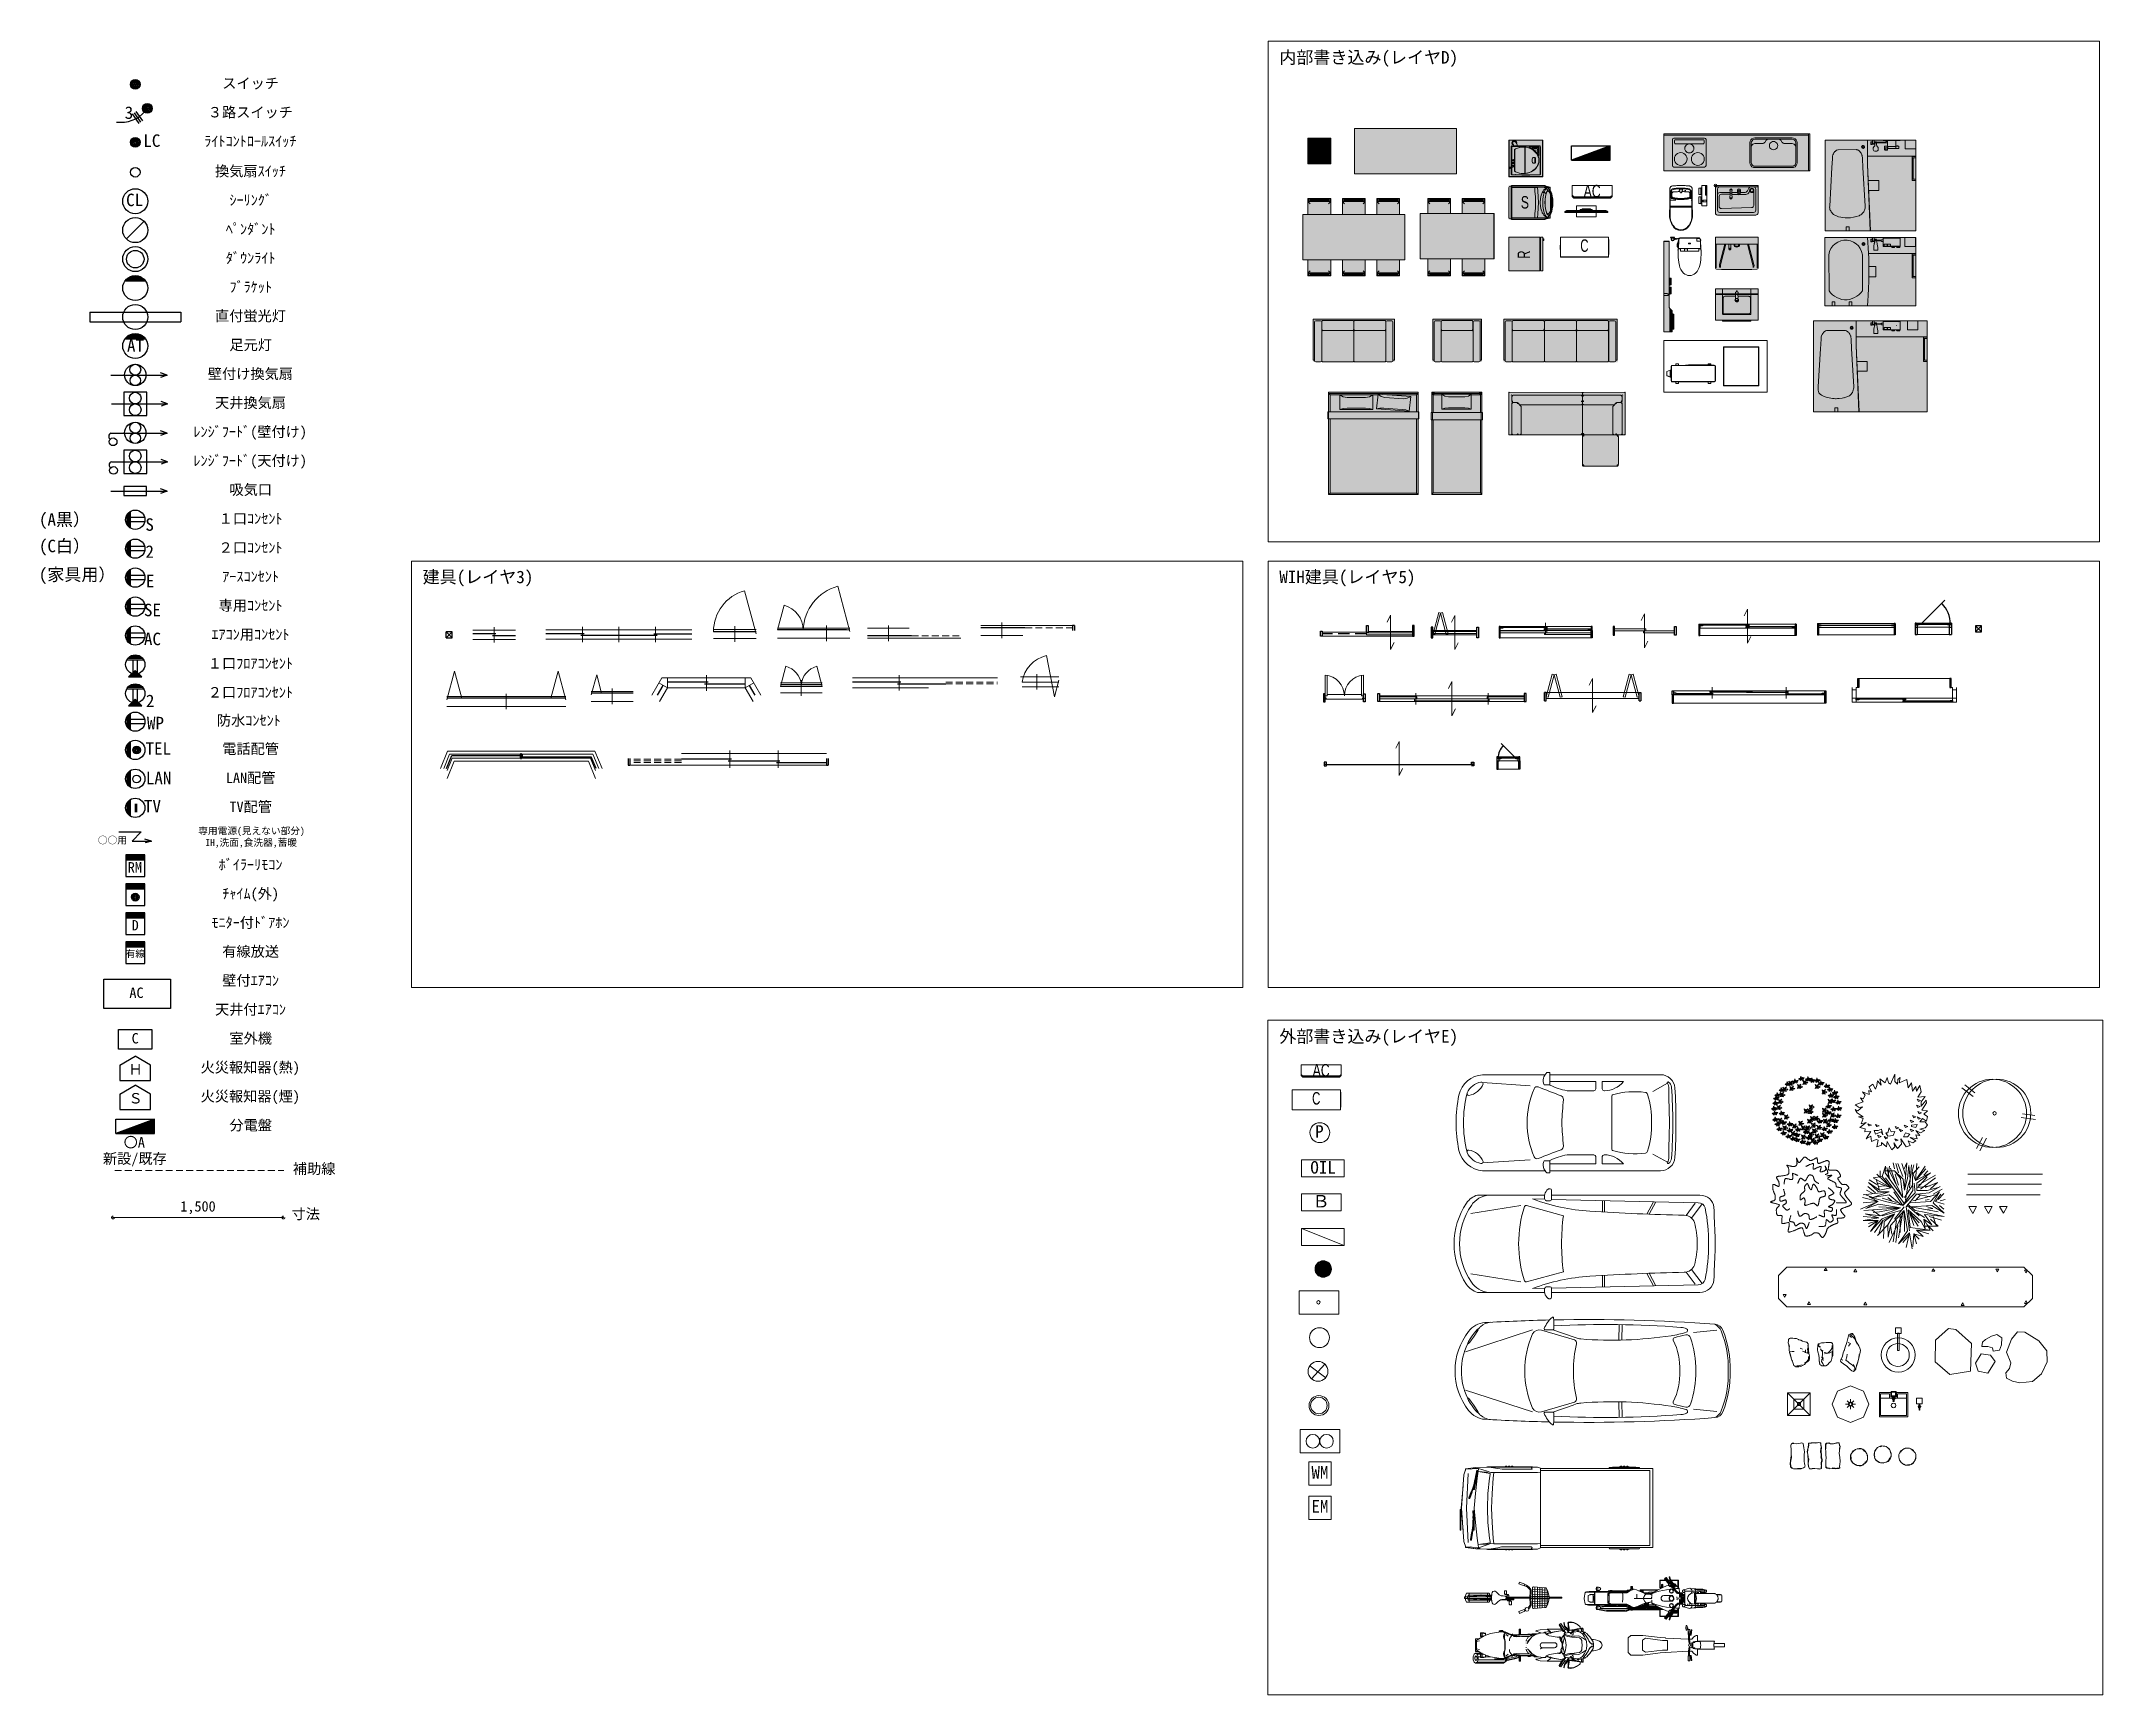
# Model space of a CAD drawing. Units: millimetres at full size, sheet at 1:100. Extents: x -361910 to 68111, y -79207 to 22945.
# Drawn here: x -14152 to 22160, y -49744 to -20620 of the extents above; entities that cross this region are included whole.
import ezdxf
from ezdxf.enums import TextEntityAlignment as Align

# ---------------------------------------------------------------- set-up
doc = ezdxf.new("R2010")
doc.units = ezdxf.units.MM
doc.header["$LTSCALE"] = 100
doc.header["$PDMODE"] = 32
doc.header["$PDSIZE"] = 50
doc.linetypes.add('DASHED1', pattern=[1.8, 1.2, -0.6])
doc.linetypes.add('DASHED2', pattern=[3, 2, -1])
for name, color, linetype, lineweight in [('0-0_通り芯', 4, 'Continuous', 9), ('0-1_敷地図', 3, 'Continuous', 25), ('0-2_道路', 7, 'Continuous', 18), ('0-3_三斜', 4, 'Continuous', 9), ('0-5_外部部品', 4, 'Continuous', 9), ('0-D_寸法', 4, 'Continuous', 9), ('0-E_文字', 4, 'Continuous', 9), ('8-1_フロア・土間', 5, 'Continuous', 25), ('8-2_畳', 4, 'DASHED1', 9), ('8-3_収納・棚板', 4, 'DASHED1', 9)]:
    doc.layers.add(name, color=color, linetype=linetype, lineweight=lineweight)
doc.layers.add('8-4_既存家具', color=7, linetype='Continuous')
doc.layers.add('8-5_設備・家電', color=254, linetype='Continuous')
doc.styles.add('ＭＳ ゴシック', font='')
doc.styles.add('ＭＳ Ｐゴシック', font='')
doc.styles.get('ＭＳ ゴシック').set_extended_font_data('MS Gothic')
doc.styles.get('ＭＳ Ｐゴシック').set_extended_font_data('MS PGothic')

msp = doc.modelspace()

# ---------------------------------------------------------------- texts
at = {"layer": '0-D_寸法', "color": 7, "style": 'ＭＳ ゴシック'}
for s, p in [('内部書き込み(レイヤD)', (7655.7, -21079.6)), ('建具(レイヤ3)', (-7433.8, -30230.7)), ('WIH建具(レイヤ5)', (7655.7, -30230.7)), ('外部書き込み(レイヤE)', (7655.7, -38323.2))]:
    msp.add_text(s, height=219.9, dxfattribs=at).set_placement(p, align=Align.BOTTOM_LEFT)
at = {"layer": '0-D_寸法', "color": 7, "style": 'ＭＳ Ｐゴシック'}
for s, width, p in [('AC', 0.75, (13016.2, -23436.3)), ('S', 0.75, (11909.1, -23632.7)), ('C', 0.7, (12956.6, -24395.8)), ('AC', 0.75, (8242.7, -38920.6)), ('C', 0.7, (8233.1, -39414.2))]:
    msp.add_text(s, height=219.9, dxfattribs=dict(at, width=width)).set_placement(p, align=Align.BOTTOM_LEFT)
at = {"layer": '0-D_寸法', "color": 7, "style": 'ＭＳ Ｐゴシック', "width": 0.7}
msp.add_text('R', height=219.9, rotation=90, dxfattribs=at).set_placement((12139.1, -24451.3), align=Align.BOTTOM_LEFT)
at = {"layer": '0-E_文字', "color": 7, "style": 'ＭＳ ゴシック'}
for s, p in [('P', (8287, -39997.4)), ('OIL', (8202, -40630.3)), ('Ｂ', (8240.2, -41226.5)), ('WM', (8221.2, -46000.9)), ('EM', (8221.2, -46600.9))]:
    msp.add_text(s, height=219.9, dxfattribs=at).set_placement(p, align=Align.BOTTOM_LEFT)
at = {"layer": '8-1_フロア・土間', "color": 7, "style": 'ＭＳ ゴシック'}
for s, height, p in [('スイッチ', 183.3, (-10964.2, -21506.7)), ('３路スイッチ', 183.3, (-11218.1, -22016.7)), ('ﾗｲﾄｺﾝﾄﾛｰﾙｽｲｯﾁ', 183.3, (-11281.6, -22526.7)), ('換気扇ｽｲｯﾁ', 183.3, (-11091.2, -23054.3)), ('ｼｰﾘﾝｸﾞ', 183.3, (-10837.2, -23564.3)), ('ﾍﾟﾝﾀﾞﾝﾄ', 183.3, (-10900.7, -24074.3)), ('ﾀﾞｳﾝﾗｲﾄ', 183.3, (-10900.7, -24584.3)), ('ﾌﾞﾗｹｯﾄ', 183.3, (-10837.2, -25094.3)), ('直付蛍光灯', 183.3, (-11091.2, -25604.3)), ('足元灯', 183.3, (-10837.2, -26114.3)), ('壁付け換気扇', 183.3, (-11218.1, -26624.3)), ('天井換気扇', 183.3, (-11091.2, -27134.3)), ('ﾚﾝｼﾞﾌｰﾄﾞ(壁付け)', 183.3, (-11472.1, -27644.3)), ('ﾚﾝｼﾞﾌｰﾄﾞ(天付け)', 183.3, (-11472.1, -28154.3)), ('吸気口', 183.3, (-10837.2, -28664.3)), ('１口ｺﾝｾﾝﾄ', 183.3, (-11027.7, -29174.3)), ('２口ｺﾝｾﾝﾄ', 183.3, (-11027.7, -29684.3)), ('ｱｰｽｺﾝｾﾝﾄ', 183.3, (-10964.2, -30194.3)), ('専用ｺﾝｾﾝﾄ', 183.3, (-11027.7, -30704.3)), ('ｴｱｺﾝ用ｺﾝｾﾝﾄ', 183.3, (-11154.6, -31214.3)), ('１口ﾌﾛｱｺﾝｾﾝﾄ', 183.3, (-11218.1, -31724.3)), ('２口ﾌﾛｱｺﾝｾﾝﾄ', 183.3, (-11218.1, -32234.3)), ('防水ｺﾝｾﾝﾄ', 183.3, (-11058.1, -32730)), ('電話配管', 183.3, (-10964.2, -33229)), ('LAN配管', 183.3, (-10900.7, -33739)), ('TV配管', 183.3, (-10837.2, -34249)), ('専用電源(見えない部分)', 122.2, (-11387.4, -34625.2)), ('IH,洗面,食洗器,蓄暖', 122.2, (-11260.5, -34830.6)), ('ﾎﾞｲﾗｰﾘﾓｺﾝ', 183.3, (-11027.7, -35269)), ('ﾁｬｲﾑ(外)', 183.3, (-10964.2, -35779)), ('ﾓﾆﾀｰ付ﾄﾞｱﾎﾝ', 183.3, (-11154.6, -36289)), ('有線放送', 183.3, (-10964.2, -36799)), ('壁付ｴｱｺﾝ', 183.3, (-10964.2, -37309)), ('天井付ｴｱｺﾝ', 183.3, (-11091.2, -37819)), ('室外機', 183.3, (-10837.2, -38329)), ('火災報知器(熱)', 183.3, (-11345.1, -38839)), ('火災報知器(煙)', 183.3, (-11345.1, -39349)), ('分電盤', 183.3, (-10837.2, -39859))]:
    msp.add_text(s, height=height, dxfattribs=at).set_placement(p, align=Align.BOTTOM_LEFT)
at = {"layer": '8-1_フロア・土間', "color": 1, "style": 'ＭＳ ゴシック'}
for s, p in [('3', (-12682, -22053)), ('LC', (-12353.7, -22546.2)), ('CL', (-12657.1, -23590.3)), ('AT', (-12641.8, -26156.4))]:
    msp.add_text(s, height=219.9, dxfattribs=at).set_placement(p, align=Align.BOTTOM_LEFT)
at = {"layer": '8-1_フロア・土間', "style": 'ＭＳ ゴシック'}
for s, height, p in [('(A黒）', 219.9, (-14192.3, -29218.8)), ('S', 219.9, (-12317.5, -29308.8)), ('(C白）', 219.9, (-14192.3, -29686)), ('2', 219.9, (-12316.6, -29784.7)), ('(家具用）', 219.9, (-14194.6, -30189)), ('E', 219.9, (-12309, -30303)), ('SE', 219.9, (-12343.1, -30813)), ('AC', 219.9, (-12343.1, -31323)), ('2', 219.9, (-12309, -32413.9)), ('WP', 219.9, (-12289.8, -32804.5)), ('TEL', 219.9, (-12314.4, -33252.6)), ('LAN', 219.9, (-12309.6, -33772.4)), ('TV', 219.9, (-12342.2, -34268.2)), ('○○用', 122.2, (-13154.8, -34789.8)), ('RM', 183.3, (-12627.5, -35316.8)), ('D', 183.3, (-12559.8, -36336.8)), ('有線', 122.2, (-12665.6, -36790.1)), ('AC', 183.3, (-12599.5, -37525.2)), ('C', 183.3, (-12559.8, -38327.8)), ('Ｈ', 183.3, (-12615.2, -38874.1)), ('Ｓ', 183.3, (-12615.2, -39384.1)), ('〇A', 183.3, (-12700.5, -40160)), ('新設/既存', 183.3, (-13065.8, -40447))]:
    msp.add_text(s, height=height, dxfattribs=at).set_placement(p, align=Align.BOTTOM_LEFT)
at = {"layer": '8-2_畳', "style": 'ＭＳ ゴシック'}
msp.add_text('補助線', height=183.3, dxfattribs=at).set_placement((-9719.7, -40624.3), align=Align.BOTTOM_LEFT)
at = {"layer": '8-3_収納・棚板', "style": 'ＭＳ ゴシック'}
for s, p in [('1,500', (-11703.1, -41287.4)), ('寸法', (-9743.9, -41421.1))]:
    msp.add_text(s, height=183.3, dxfattribs=at).set_placement(p, align=Align.BOTTOM_LEFT)

# ---------------------------------------------------------------- linework, layer by layer
at = {"layer": '0-0_通り芯', "color": 7, "lineweight": 18}
for p, q in [((7457.9, -20620), (22101.1, -20620)), ((7457.9, -20620), (7457.9, -29437.8)), ((22101.1, -20620), (22101.1, -29437.8)), ((7457.9, -29437.8), (22101.1, -29437.8)), ((-7631.6, -37287.6), (-7631.6, -29777.8)), ((-7631.6, -29777.8), (7011.6, -29777.8)), ((7011.6, -29777.8), (7011.6, -37287.6)), ((7457.9, -37287.6), (7457.9, -29777.8)), ((7457.9, -29777.8), (22101.1, -29777.8)), ((22101.1, -29777.8), (22101.1, -37287.6)), ((-7631.6, -37287.6), (7011.6, -37287.6)), ((7457.9, -37287.6), (22101.1, -37287.6))]:
    msp.add_line(p, q, dxfattribs=at)
at = {"layer": '0-0_通り芯'}
for p, q in [((17412.4, -40503.5), (17418.6, -40503.5)), ((18276.6, -40614.2), (18118, -40638.2)), ((18430.3, -40816), (18118, -40638.2)), ((18228.5, -40854.5), (18166, -40662.3)), ((18430.3, -40816), (18180.4, -40575.8)), ((18238.1, -40623.8), (18238.1, -40518.1)), ((18492.8, -40518.1), (18334.2, -40518.1)), ((18670.6, -41094.8), (18334.2, -40638.2)), ((18406.3, -40647.9), (18358.2, -40455.6)), ((18372.7, -40623.8), (18406.3, -40431.6)), ((18637, -40984.2), (18396.7, -40518.1)), ((18526.4, -40768), (18420.7, -40470.1)), ((18492.8, -40479.7), (18468.8, -40373.9)), ((18564.9, -40768), (18502.4, -40575.8)), ((18564.9, -40551.7), (18516.8, -40383.6)), ((18637, -40614.2), (18550.5, -40383.6)), ((18685, -40590.2), (18622.5, -40383.6)), ((18661, -40479.7), (18709, -40373.9)), ((18670.6, -40816), (18709, -40373.9)), ((18757.1, -40816), (18790.7, -40407.6)), ((18805.1, -40527.7), (18829.2, -40407.6)), ((18814.8, -40566.2), (18925.3, -40446)), ((18862.8, -40686.3), (18886.8, -40383.6)), ((18862.8, -40686.3), (19045.4, -40479.7)), ((18886.8, -40647.9), (19031, -40431.6)), ((18901.3, -40806.4), (19069.4, -40623.8)), ((18910.9, -40768), (19213.6, -40590.2)), ((18949.3, -40840.1), (19213.6, -40638.2)), ((19007, -40590.2), (19079.1, -40518.1)), ((18204.5, -41056.3), (17925.8, -40984.2)), ((18396.7, -40888.1), (17940.2, -40936.2)), ((18108.4, -40984.2), (17971.2, -40932.9)), ((18108.4, -40912.2), (17997.8, -40854.5)), ((18156.4, -40902.5), (18021.9, -40792)), ((18180.4, -40758.4), (18045.9, -40671.9)), ((18430.3, -40816), (18204.5, -40734.4)), ((18324.6, -40782.4), (18204.5, -40792)), ((18526.4, -41070.7), (18276.6, -40998.7)), ((18444.7, -41046.7), (18372.7, -40984.2)), ((18637, -41128.4), (18478.4, -40888.1)), ((18670.6, -40984.2), (18805.1, -40782.4)), ((18694.6, -41152.4), (18877.2, -40926.6)), ((18814.8, -41046.7), (19213.6, -40936.2)), ((18853.2, -41046.7), (18949.3, -40936.2)), ((19103.1, -40902.5), (18877.2, -40926.6)), ((18877.2, -40926.6), (19117.5, -40974.6)), ((18901.3, -40806.4), (19117.5, -40782.4)), ((19031, -40806.4), (19247.2, -40719.9)), ((19031, -41032.3), (19103.1, -41022.7)), ((19103.1, -40902.5), (19295.3, -40792)), ((19127.1, -40830.5), (19247.2, -40719.9)), ((19175.2, -40926.6), (19333.7, -40840.1)), ((19213.6, -41056.3), (19309.7, -40926.6)), ((19261.7, -41022.7), (19357.8, -40912.2)), ((19295.3, -41046.7), (19381.8, -41022.7)), ((18204.5, -41056.3), (17892.1, -41190.9)), ((18204.5, -41056.3), (17940.2, -41080.3)), ((18214.1, -41344.6), (17940.2, -41320.6)), ((18598.5, -41166.8), (17949.8, -41214.9)), ((18204.5, -41392.7), (18036.3, -41440.7)), ((18204.5, -41392.7), (18036.3, -41503.2)), ((18238.1, -41311), (18093.9, -41200.5)), ((18228.5, -41238.9), (18118, -41248.5)), ((18598.5, -41166.8), (18214.1, -41152.4)), ((18286.2, -41392.7), (18214.1, -41633)), ((18598.5, -41166.8), (18228.5, -41238.9)), ((18598.5, -41214.9), (18276.6, -41311)), ((18492.8, -41272.6), (18310.2, -41407.1)), ((18661, -41214.9), (18396.7, -41777.1)), ((18526.4, -41392.7), (18468.8, -41767.5)), ((18661, -41152.4), (18492.8, -41368.7)), ((18637, -41241.3), (18564.9, -41695.4)), ((18588.9, -41296.6), (18588.9, -41599.3)), ((18661, -41214.9), (18670.6, -41584.9)), ((18694.6, -41152.4), (18757.1, -41575.3)), ((18714, -41128.4), (18925.3, -41311)), ((18718.6, -41104.4), (18853.2, -41214.9)), ((18757.1, -41248.5), (18925.3, -41431.1)), ((18757.1, -41248.5), (18910.9, -41488.8)), ((18757.1, -41248.5), (18829.2, -41479.2)), ((18877.2, -41248.5), (19021.4, -41335)), ((19007, -41368.7), (19117.5, -41560.9)), ((19055, -41142.8), (19165.5, -41176.4)), ((19079.1, -41190.9), (19165.5, -41176.4)), ((19103.1, -41320.6), (19319.3, -41383.1)), ((19127.1, -41368.7), (19261.7, -41488.8)), ((19175.2, -41320.6), (19223.2, -41479.2)), ((19213.6, -41056.3), (19367.4, -41104.4)), ((19285.7, -41128.4), (19357.8, -41190.9)), ((18372.7, -41464.8), (18190.1, -41657)), ((18310.2, -41407.1), (18300.6, -41705)), ((18420.7, -41479.2), (18444.7, -41633)), ((18550.5, -41479.2), (18516.8, -41777.1)), ((18742.7, -41657), (18637, -41779.9)), ((18757.1, -41608.9), (18694.6, -41863.6)), ((18829.2, -41623.4), (18877.2, -41801.2)), ((18829.2, -41623.4), (18925.3, -41719.5)), ((18877.2, -41560.9), (19093.5, -41623.4)), ((19031, -41488.8), (19261.7, -41488.8)), ((19069.4, -41464.8), (19175.2, -41575.3))]:
    msp.add_line(p, q, dxfattribs=at)
for points in [[(16847, -38886.8), (16837, -38876.9), (16843.2, -38845.8), (16855.7, -38874.4)], [(16428.9, -39175.1), (16400.3, -39193.8), (16385.3, -39187.6), (16397.8, -39175.1)], [(16404.9, -39232.8), (16394.9, -39222.9), (16401.1, -39191.8), (16413.6, -39220.4)], [(16428.9, -39175.1), (16428.9, -39200), (16422.7, -39212.5), (16410.2, -39200)], [(16428.9, -39175.1), (16418.9, -39165.2), (16425.1, -39134.1), (16437.6, -39162.7)], [(16428.9, -39175.1), (16456.3, -39162.7), (16484.9, -39165.2), (16474.9, -39177.6), (16453.8, -39177.6)], [(16428.9, -39175.1), (16462.5, -39190.1), (16462.5, -39206.2), (16450, -39206.2), (16441.3, -39196.3)], [(16501, -39088.6), (16472.3, -39107.3), (16457.4, -39101.1), (16469.9, -39088.6)], [(16510.6, -39175.1), (16485.7, -39165.2), (16479.5, -39137.8), (16498.1, -39150.3)], [(16510.6, -39175.1), (16498.1, -39206.2), (16479.5, -39208.7), (16488.2, -39181.4)], [(16501, -39088.6), (16501, -39113.5), (16494.7, -39126), (16482.3, -39113.5)], [(16501, -39088.6), (16491, -39078.7), (16497.2, -39047.6), (16509.7, -39076.2)], [(16501, -39088.6), (16528.3, -39076.2), (16556.9, -39078.7), (16547, -39091.1), (16525.8, -39091.1)], [(16501, -39088.6), (16534.6, -39103.6), (16534.6, -39119.7), (16522.1, -39119.7), (16513.4, -39109.8)], [(16510.6, -39175.1), (16519.3, -39144), (16541.7, -39134.1), (16531.7, -39150.3)], [(16510.6, -39175.1), (16547.9, -39168.9), (16566.6, -39177.6), (16547.9, -39190.1)], [(16510.6, -39175.1), (16531.7, -39196.3), (16535.5, -39212.5), (16510.6, -39206.2)], [(16556.9, -39078.7), (16532.1, -39068.7), (16525.8, -39041.4), (16544.5, -39053.8)], [(16556.9, -39078.7), (16544.5, -39109.8), (16525.8, -39112.3), (16534.6, -39084.9)], [(16556.9, -39078.7), (16565.7, -39047.6), (16588, -39037.6), (16578.1, -39053.8)], [(16556.9, -39078.7), (16594.3, -39072.5), (16612.9, -39081.2), (16594.3, -39093.6)], [(16556.9, -39078.7), (16578.1, -39099.8), (16581.8, -39116), (16556.9, -39109.8)], [(16606.7, -38982.9), (16578.1, -39001.6), (16563.1, -38995.4), (16575.6, -38982.9)], [(16606.7, -38982.9), (16606.7, -39007.8), (16600.5, -39020.2), (16588, -39007.8)], [(16606.7, -38982.9), (16596.7, -38973), (16602.9, -38941.9), (16615.4, -38970.5)], [(16606.7, -38982.9), (16634.1, -38970.5), (16662.7, -38973), (16652.7, -38985.4), (16631.6, -38985.4)], [(16606.7, -38982.9), (16640.3, -38997.9), (16640.3, -39014), (16627.8, -39014), (16619.1, -39004.1)], [(16662.7, -38973), (16637.8, -38963), (16631.6, -38935.7), (16650.2, -38948.1)], [(16662.7, -38973), (16650.2, -39004.1), (16631.6, -39006.6), (16640.3, -38979.2)], [(16678.8, -39064.6), (16653.9, -39054.7), (16647.7, -39027.3), (16666.3, -39039.7)], [(16678.8, -39064.6), (16666.3, -39095.7), (16647.7, -39098.2), (16656.4, -39070.8)], [(16662.7, -38973), (16671.4, -38941.9), (16693.8, -38931.9), (16683.8, -38948.1)], [(16662.7, -38973), (16700, -38966.8), (16718.6, -38975.5), (16700, -38987.9)], [(16662.7, -38973), (16683.8, -38994.1), (16687.5, -39010.3), (16662.7, -39004.1)], [(16678.8, -39064.6), (16687.5, -39033.5), (16709.9, -39023.6), (16699.9, -39039.7)], [(16678.8, -39064.6), (16716.1, -39058.4), (16734.7, -39067.1), (16716.1, -39079.5)], [(16678.8, -39064.6), (16699.9, -39085.8), (16703.6, -39101.9), (16678.8, -39095.7)], [(16741.2, -38934.9), (16712.6, -38953.5), (16697.7, -38947.3), (16710.1, -38934.9)], [(16741.2, -38934.9), (16741.2, -38959.8), (16735, -38972.2), (16722.6, -38959.8)], [(16741.2, -38934.9), (16731.3, -38924.9), (16737.5, -38893.8), (16749.9, -38922.4)], [(16741.2, -38934.9), (16768.6, -38922.4), (16797.2, -38924.9), (16787.3, -38937.4), (16766.1, -38937.4)], [(16741.2, -38934.9), (16774.8, -38949.8), (16774.8, -38966), (16762.4, -38966), (16753.7, -38956)], [(16813.3, -39031), (16788.4, -39021), (16782.2, -38993.7), (16800.9, -39006.1)], [(16813.3, -39031), (16800.9, -39062.1), (16782.2, -39064.6), (16790.9, -39037.2)], [(16847, -38886.8), (16818.3, -38905.5), (16803.4, -38899.3), (16815.8, -38886.8)], [(16813.3, -39031), (16822, -38999.9), (16844.4, -38989.9), (16834.5, -39006.1)], [(16813.3, -39031), (16850.6, -39024.8), (16869.3, -39033.5), (16850.6, -39045.9)], [(16813.3, -39031), (16834.5, -39052.1), (16838.2, -39068.3), (16813.3, -39062.1)], [(16847, -38886.8), (16847, -38911.7), (16840.7, -38924.1), (16828.3, -38911.7)], [(16847, -38886.8), (16874.3, -38874.4), (16902.9, -38876.9), (16893, -38889.3), (16871.8, -38889.3)], [(16847, -38886.8), (16880.5, -38901.7), (16880.5, -38917.9), (16868.1, -38917.9), (16859.4, -38908)], [(16909.4, -38958.9), (16884.5, -38948.9), (16878.3, -38921.6), (16897, -38934)], [(16909.4, -38958.9), (16897, -38990), (16878.3, -38992.5), (16887, -38965.1)], [(16909.4, -38958.9), (16918.1, -38927.8), (16940.5, -38917.8), (16930.6, -38934)], [(16909.4, -38958.9), (16946.7, -38952.7), (16965.4, -38961.4), (16946.7, -38973.8)], [(16909.4, -38958.9), (16930.6, -38980), (16934.3, -38996.2), (16909.4, -38990)], [(16967.1, -38896.4), (16938.5, -38915.1), (16923.5, -38908.9), (16936, -38896.4)], [(16967.1, -38896.4), (16967.1, -38921.3), (16960.9, -38933.8), (16948.4, -38921.3)], [(16967.1, -38896.4), (16957.1, -38886.5), (16963.4, -38855.4), (16975.8, -38884)], [(16967.1, -38896.4), (16994.5, -38884), (17023.1, -38886.5), (17013.1, -38898.9), (16992, -38898.9)], [(16967.1, -38896.4), (17000.7, -38911.4), (17000.7, -38927.5), (16988.2, -38927.5), (16979.5, -38917.6)], [(17039.2, -38920.5), (17010.6, -38939.1), (16995.6, -38932.9), (17008.1, -38920.5)], [(17039.2, -38920.5), (17039.2, -38945.3), (17032.9, -38957.8), (17020.5, -38945.3)], [(17039.2, -38920.5), (17029.2, -38910.5), (17035.4, -38879.4), (17047.9, -38908)], [(17039.2, -38920.5), (17066.5, -38908), (17095.1, -38910.5), (17085.2, -38922.9), (17064, -38922.9)], [(17039.2, -38920.5), (17072.8, -38935.4), (17072.8, -38951.6), (17060.3, -38951.6), (17051.6, -38941.6)], [(17125.7, -38920.5), (17097, -38939.1), (17082.1, -38932.9), (17094.6, -38920.5)], [(17125.7, -39031), (17100.8, -39021), (17094.6, -38993.7), (17113.2, -39006.1)], [(17125.7, -39031), (17113.2, -39062.1), (17094.6, -39064.6), (17103.3, -39037.2)], [(17125.7, -38920.5), (17125.7, -38945.3), (17119.4, -38957.8), (17107, -38945.3)], [(17125.7, -38920.5), (17115.7, -38910.5), (17121.9, -38879.4), (17134.4, -38908)], [(17125.7, -38920.5), (17153, -38908), (17181.6, -38910.5), (17171.7, -38922.9), (17150.5, -38922.9)], [(17125.7, -38920.5), (17159.3, -38935.4), (17159.3, -38951.6), (17146.8, -38951.6), (17138.1, -38941.6)], [(17125.7, -39031), (17134.4, -38999.9), (17156.8, -38989.9), (17146.8, -39006.1)], [(17125.7, -39031), (17163, -39024.8), (17181.6, -39033.5), (17163, -39045.9)], [(17125.7, -39031), (17146.8, -39052.1), (17150.5, -39068.3), (17125.7, -39062.1)], [(17197.7, -38968.5), (17169.1, -38987.2), (17154.2, -38981), (17166.6, -38968.5)], [(17197.7, -38968.5), (17197.7, -38993.4), (17191.5, -39005.8), (17179.1, -38993.4)], [(17197.7, -38968.5), (17187.8, -38958.6), (17194, -38927.5), (17206.5, -38956.1)], [(17197.7, -38968.5), (17225.1, -38956.1), (17253.7, -38958.6), (17243.8, -38971), (17222.6, -38971)], [(17197.7, -38968.5), (17231.3, -38983.4), (17231.3, -38999.6), (17218.9, -38999.6), (17210.2, -38989.7)], [(17245.8, -39127.1), (17220.9, -39117.1), (17214.7, -39089.8), (17233.4, -39102.2)], [(17245.8, -39127.1), (17233.4, -39158.2), (17214.7, -39160.7), (17223.4, -39133.3)], [(17245.8, -39127.1), (17254.5, -39096), (17276.9, -39086), (17266.9, -39102.2)], [(17245.8, -39127.1), (17283.1, -39120.9), (17301.8, -39129.6), (17283.1, -39142)], [(17245.8, -39127.1), (17266.9, -39148.2), (17270.7, -39164.4), (17245.8, -39158.2)], [(17293.9, -39016.6), (17265.2, -39035.2), (17250.3, -39029), (17262.7, -39016.6)], [(17293.9, -39016.6), (17293.9, -39041.4), (17287.6, -39053.9), (17275.2, -39041.4)], [(17293.9, -39016.6), (17283.9, -39006.6), (17290.1, -38975.5), (17302.6, -39004.1)], [(17293.9, -39016.6), (17321.2, -39004.1), (17349.8, -39006.6), (17339.9, -39019.1), (17318.7, -39019.1)], [(17293.9, -39016.6), (17327.4, -39031.5), (17327.4, -39047.7), (17315, -39047.7), (17306.3, -39037.7)], [(17351.5, -39079), (17322.9, -39097.7), (17308, -39091.5), (17320.4, -39079)], [(17365.9, -39184.8), (17337.3, -39203.4), (17322.4, -39197.2), (17334.8, -39184.8)], [(17351.5, -39079), (17351.5, -39103.9), (17345.3, -39116.4), (17332.9, -39103.9)], [(17351.5, -39079), (17341.6, -39069.1), (17347.8, -39038), (17360.2, -39066.6)], [(17365.9, -39184.8), (17365.9, -39209.6), (17359.7, -39222.1), (17347.3, -39209.6)], [(17351.5, -39079), (17378.9, -39066.6), (17407.5, -39069.1), (17397.5, -39081.5), (17376.4, -39081.5)], [(17351.5, -39079), (17385.1, -39094), (17385.1, -39110.1), (17372.7, -39110.1), (17364, -39100.2)], [(17365.9, -39184.8), (17356, -39174.8), (17362.2, -39143.7), (17374.6, -39172.3)], [(17365.9, -39184.8), (17393.3, -39172.3), (17421.9, -39174.8), (17412, -39187.2), (17390.8, -39187.2)], [(17365.9, -39184.8), (17399.5, -39199.7), (17399.5, -39215.9), (17387.1, -39215.9), (17378.4, -39205.9)], [(17438, -39136.7), (17409.4, -39155.4), (17394.5, -39149.1), (17406.9, -39136.7)], [(17462, -39208.8), (17433.4, -39227.4), (17418.5, -39221.2), (17430.9, -39208.8)], [(17438, -39136.7), (17438, -39161.6), (17431.8, -39174), (17419.4, -39161.6)], [(17438, -39136.7), (17428.1, -39126.7), (17434.3, -39095.6), (17446.7, -39124.3)], [(17438, -39136.7), (17465.4, -39124.3), (17494, -39126.7), (17484, -39139.2), (17462.9, -39139.2)], [(17438, -39136.7), (17471.6, -39151.6), (17471.6, -39167.8), (17459.2, -39167.8), (17450.5, -39157.8)], [(17462, -39208.8), (17462, -39233.7), (17455.8, -39246.1), (17443.4, -39233.7)], [(17462, -39208.8), (17452.1, -39198.8), (17458.3, -39167.7), (17470.7, -39196.3)], [(17462, -39208.8), (17489.4, -39196.3), (17518, -39198.8), (17508.1, -39211.3), (17486.9, -39211.3)], [(17462, -39208.8), (17495.6, -39223.7), (17495.6, -39239.9), (17483.2, -39239.9), (17474.5, -39229.9)], [(16366.4, -39415.4), (16337.8, -39434.1), (16322.9, -39427.9), (16335.3, -39415.4)], [(16380.8, -39497.1), (16352.2, -39515.8), (16337.3, -39509.5), (16349.7, -39497.1)], [(16390.4, -39319.3), (16361.8, -39338), (16346.9, -39331.7), (16359.3, -39319.3)], [(16366.4, -39415.4), (16366.4, -39440.3), (16360.2, -39452.7), (16347.8, -39440.3)], [(16366.4, -39415.4), (16356.5, -39405.5), (16362.7, -39374.4), (16375.1, -39403)], [(16404.9, -39232.8), (16376.2, -39251.5), (16361.3, -39245.2), (16373.8, -39232.8)], [(16380.8, -39497.1), (16380.8, -39522), (16374.6, -39534.4), (16362.2, -39522)], [(16366.4, -39415.4), (16393.8, -39403), (16422.4, -39405.5), (16412.4, -39417.9), (16391.3, -39417.9)], [(16366.4, -39415.4), (16400, -39430.3), (16400, -39446.5), (16387.6, -39446.5), (16378.9, -39436.6)], [(16380.8, -39497.1), (16370.9, -39487.2), (16377.1, -39456), (16389.5, -39484.7)], [(16390.4, -39319.3), (16390.4, -39344.2), (16384.2, -39356.6), (16371.8, -39344.2)], [(16390.4, -39319.3), (16380.5, -39309.4), (16386.7, -39278.2), (16399.1, -39306.9)], [(16390.4, -39607.6), (16380.5, -39597.7), (16386.7, -39566.6), (16399.1, -39595.2)], [(16380.8, -39497.1), (16408.2, -39484.7), (16436.8, -39487.2), (16426.9, -39499.6), (16405.7, -39499.6)], [(16380.8, -39497.1), (16414.4, -39512), (16414.4, -39528.2), (16402, -39528.2), (16393.3, -39518.3)], [(16404.9, -39232.8), (16404.9, -39257.7), (16398.6, -39270.1), (16386.2, -39257.7)], [(16390.4, -39319.3), (16417.8, -39306.9), (16446.4, -39309.4), (16436.5, -39321.8), (16415.3, -39321.8)], [(16390.4, -39319.3), (16424, -39334.2), (16424, -39350.4), (16411.6, -39350.4), (16402.9, -39340.5)], [(16404.9, -39232.8), (16432.2, -39220.4), (16460.8, -39222.9), (16450.9, -39235.3), (16429.7, -39235.3)], [(16404.9, -39232.8), (16438.4, -39247.7), (16438.4, -39263.9), (16426, -39263.9), (16417.3, -39254)], [(16452.9, -39401), (16428, -39391), (16421.8, -39363.7), (16440.5, -39376.1)], [(16452.9, -39401), (16440.5, -39432.1), (16421.8, -39434.6), (16430.5, -39407.2)], [(16476.9, -39295.3), (16452.1, -39285.3), (16445.8, -39258), (16464.5, -39270.4)], [(16476.9, -39295.3), (16464.5, -39326.4), (16445.8, -39328.9), (16454.5, -39301.5)], [(16452.9, -39401), (16461.6, -39369.9), (16484, -39359.9), (16474.1, -39376.1)], [(16452.9, -39401), (16490.2, -39394.8), (16508.9, -39403.5), (16490.2, -39415.9)], [(16452.9, -39401), (16474.1, -39422.1), (16477.8, -39438.3), (16452.9, -39432.1)], [(16501, -39497.1), (16472.3, -39515.8), (16457.4, -39509.5), (16469.9, -39497.1)], [(16476.9, -39295.3), (16485.6, -39264.2), (16508, -39254.2), (16498.1, -39270.4)], [(16476.9, -39295.3), (16514.3, -39289.1), (16532.9, -39297.8), (16514.3, -39310.2)], [(16476.9, -39295.3), (16498.1, -39316.4), (16501.8, -39332.6), (16476.9, -39326.4)], [(16501, -39497.1), (16501, -39522), (16494.7, -39534.4), (16482.3, -39522)], [(16501, -39497.1), (16491, -39487.2), (16497.2, -39456), (16509.7, -39484.7)], [(16501, -39497.1), (16528.3, -39484.7), (16556.9, -39487.2), (16547, -39499.6), (16525.8, -39499.6)], [(16501, -39497.1), (16534.6, -39512), (16534.6, -39528.2), (16522.1, -39528.2), (16513.4, -39518.3)], [(16582.7, -39569.2), (16557.8, -39559.2), (16551.6, -39531.9), (16570.2, -39544.3)], [(16582.7, -39569.2), (16570.2, -39600.3), (16551.6, -39602.8), (16560.3, -39575.4)], [(16582.7, -39569.2), (16591.4, -39538.1), (16613.8, -39528.1), (16603.8, -39544.3)], [(16582.7, -39569.2), (16620, -39563), (16638.6, -39571.7), (16620, -39584.1)], [(16582.7, -39569.2), (16603.8, -39590.3), (16607.5, -39606.5), (16582.7, -39600.3)], [(16933.4, -39463.5), (16908.6, -39453.5), (16902.3, -39426.1), (16921, -39438.6)], [(16933.4, -39463.5), (16921, -39494.6), (16902.3, -39497.1), (16911.1, -39469.7)], [(16933.4, -39463.5), (16942.2, -39432.4), (16964.5, -39422.4), (16954.6, -39438.6)], [(16933.4, -39463.5), (16970.8, -39457.2), (16989.4, -39466), (16970.8, -39478.4)], [(16933.4, -39463.5), (16954.6, -39484.6), (16958.3, -39500.8), (16933.4, -39494.6)], [(17005.5, -39473.1), (16980.6, -39463.1), (16974.4, -39435.8), (16993.1, -39448.2)], [(17005.5, -39473.1), (16993.1, -39504.2), (16974.4, -39506.7), (16983.1, -39479.3)], [(17019.9, -39391.4), (16995.1, -39381.4), (16988.8, -39354.1), (17007.5, -39366.5)], [(17019.9, -39391.4), (17007.5, -39422.5), (16988.8, -39425), (16997.6, -39397.6)], [(17005.5, -39473.1), (17014.2, -39442), (17036.6, -39432), (17026.7, -39448.2)], [(17005.5, -39473.1), (17042.9, -39466.9), (17061.5, -39475.6), (17042.9, -39488)], [(17005.5, -39473.1), (17026.7, -39494.2), (17030.4, -39510.4), (17005.5, -39504.2)], [(17044, -39593.2), (17019.1, -39583.3), (17012.9, -39555.9), (17031.5, -39568.3)], [(17019.9, -39391.4), (17028.7, -39360.3), (17051, -39350.3), (17041.1, -39366.5)], [(17019.9, -39391.4), (17057.3, -39385.2), (17075.9, -39393.9), (17057.3, -39406.3)], [(17019.9, -39391.4), (17041.1, -39412.5), (17044.8, -39428.7), (17019.9, -39422.5)], [(17044, -39593.2), (17052.7, -39562.1), (17075.1, -39552.2), (17065.1, -39568.3)], [(17111.2, -39593.2), (17120, -39562.1), (17142.3, -39552.2), (17132.4, -39568.3)], [(17255.4, -39449), (17230.5, -39439.1), (17224.3, -39411.7), (17243, -39424.2)], [(17255.4, -39449), (17243, -39480.2), (17224.3, -39482.6), (17233, -39455.3)], [(17255.4, -39535.5), (17230.5, -39525.6), (17224.3, -39498.2), (17243, -39510.7)], [(17255.4, -39535.5), (17243, -39566.6), (17224.3, -39569.1), (17233, -39541.8)], [(17255.4, -39449), (17264.1, -39417.9), (17286.5, -39408), (17276.6, -39424.2)], [(17255.4, -39449), (17292.7, -39442.8), (17311.4, -39451.5), (17292.7, -39464)], [(17255.4, -39449), (17276.6, -39470.2), (17280.3, -39486.4), (17255.4, -39480.2)], [(17255.4, -39535.5), (17264.1, -39504.4), (17286.5, -39494.5), (17276.6, -39510.7)], [(17255.4, -39535.5), (17292.7, -39529.3), (17311.4, -39538), (17292.7, -39550.5)], [(17255.4, -39535.5), (17276.6, -39556.7), (17280.3, -39572.9), (17255.4, -39566.6)], [(17317.9, -39487.5), (17289.3, -39506.2), (17274.3, -39499.9), (17286.8, -39487.5)], [(17327.5, -39377), (17298.9, -39395.6), (17283.9, -39389.4), (17296.4, -39377)], [(17317.9, -39487.5), (17317.9, -39512.4), (17311.7, -39524.8), (17299.2, -39512.4)], [(17317.9, -39487.5), (17307.9, -39477.5), (17314.1, -39446.4), (17326.6, -39475.1)], [(17327.5, -39377), (17327.5, -39401.8), (17321.3, -39414.3), (17308.8, -39401.8)], [(17327.5, -39377), (17317.5, -39367), (17323.8, -39335.9), (17336.2, -39364.5)], [(17317.9, -39487.5), (17345.2, -39475.1), (17373.9, -39477.5), (17363.9, -39490), (17342.8, -39490)], [(17317.9, -39487.5), (17351.5, -39502.4), (17351.5, -39518.6), (17339, -39518.6), (17330.3, -39508.6)], [(17356, -39293.3), (17331.1, -39283.3), (17324.9, -39256), (17343.6, -39268.4)], [(17356, -39293.3), (17343.6, -39324.4), (17324.9, -39326.9), (17333.6, -39299.5)], [(17327.5, -39377), (17354.9, -39364.5), (17383.5, -39367), (17373.5, -39379.5), (17352.4, -39379.5)], [(17327.5, -39377), (17361.1, -39391.9), (17361.1, -39408.1), (17348.6, -39408.1), (17339.9, -39398.1)], [(17356, -39293.3), (17364.7, -39262.2), (17387.1, -39252.2), (17377.2, -39268.4)], [(17399.6, -39280.9), (17371, -39299.5), (17356, -39293.3), (17368.5, -39280.9)], [(17356, -39293.3), (17393.3, -39287.1), (17412, -39295.8), (17393.3, -39308.2)], [(17356, -39293.3), (17377.2, -39314.5), (17380.9, -39330.6), (17356, -39324.4)], [(17365.9, -39617.2), (17356, -39607.3), (17362.2, -39576.2), (17374.6, -39604.8)], [(17399.6, -39535.5), (17374.7, -39525.6), (17368.5, -39498.2), (17387.1, -39510.7)], [(17399.6, -39535.5), (17387.1, -39566.6), (17368.5, -39569.1), (17377.2, -39541.8)], [(17414, -39425), (17385.4, -39443.7), (17370.4, -39437.5), (17382.9, -39425)], [(17399.6, -39280.9), (17399.6, -39305.7), (17393.3, -39318.2), (17380.9, -39305.7)], [(17399.6, -39280.9), (17389.6, -39270.9), (17395.8, -39239.8), (17408.3, -39268.4)], [(17414, -39425), (17414, -39449.9), (17407.8, -39462.3), (17395.3, -39449.9)], [(17399.6, -39280.9), (17426.9, -39268.4), (17455.6, -39270.9), (17445.6, -39283.3), (17424.5, -39283.3)], [(17399.6, -39280.9), (17433.2, -39295.8), (17433.2, -39312), (17420.7, -39312), (17412, -39302)], [(17399.6, -39535.5), (17408.3, -39504.4), (17430.7, -39494.5), (17420.7, -39510.7)], [(17399.6, -39535.5), (17436.9, -39529.3), (17455.6, -39538), (17436.9, -39550.5)], [(17399.6, -39535.5), (17420.7, -39556.7), (17424.5, -39572.9), (17399.6, -39566.6)], [(17414, -39425), (17404, -39415.1), (17410.3, -39384), (17422.7, -39412.6)], [(17414, -39425), (17441.4, -39412.6), (17470, -39415.1), (17460, -39427.5), (17438.9, -39427.5)], [(17414, -39425), (17447.6, -39440), (17447.6, -39456.1), (17435.1, -39456.1), (17426.4, -39446.2)], [(17495.7, -39304.9), (17467.1, -39323.5), (17452.1, -39317.3), (17464.6, -39304.9)], [(17495.7, -39545.2), (17467.1, -39563.8), (17452.1, -39557.6), (17464.6, -39545.2)], [(17510.1, -39415.4), (17481.5, -39434.1), (17466.6, -39427.9), (17479, -39415.4)], [(17495.7, -39304.9), (17495.7, -39329.8), (17489.5, -39342.2), (17477, -39329.8)], [(17495.7, -39545.2), (17495.7, -39570), (17489.5, -39582.5), (17477, -39570)], [(17495.7, -39304.9), (17485.7, -39294.9), (17491.9, -39263.8), (17504.4, -39292.4)], [(17495.7, -39545.2), (17485.7, -39535.2), (17491.9, -39504.1), (17504.4, -39532.7)], [(17510.1, -39415.4), (17510.1, -39440.3), (17503.9, -39452.7), (17491.4, -39440.3)], [(17495.7, -39304.9), (17523, -39292.4), (17551.7, -39294.9), (17541.7, -39307.4), (17520.6, -39307.4)], [(17495.7, -39304.9), (17529.3, -39319.8), (17529.3, -39336), (17516.8, -39336), (17508.1, -39326)], [(17495.7, -39545.2), (17523, -39532.7), (17551.7, -39535.2), (17541.7, -39547.6), (17520.6, -39547.6)], [(17495.7, -39545.2), (17529.3, -39560.1), (17529.3, -39576.3), (17516.8, -39576.3), (17508.1, -39566.3)], [(17510.1, -39415.4), (17500.1, -39405.5), (17506.4, -39374.4), (17518.8, -39403)], [(17510.1, -39415.4), (17537.5, -39403), (17566.1, -39405.5), (17556.1, -39417.9), (17535, -39417.9)], [(17510.1, -39415.4), (17543.7, -39430.3), (17543.7, -39446.5), (17531.2, -39446.5), (17522.5, -39436.6)], [(18807, -39542.9), (18831, -39581.4), (18869.5, -39566.9)], [(18879.1, -39360.3), (18903.1, -39398.7), (18941.6, -39384.3)], [(18888.7, -39254.6), (18912.7, -39293), (18951.2, -39278.6)], [(18888.7, -39566.9), (18912.7, -39605.4), (18951.2, -39591)], [(18903.1, -39470.8), (18927.2, -39509.3), (18965.6, -39494.9)], [(16390.4, -39607.6), (16361.8, -39626.3), (16346.9, -39620.1), (16359.3, -39607.6)], [(16390.4, -39607.6), (16390.4, -39632.5), (16384.2, -39644.9), (16371.8, -39632.5)], [(16428.9, -39689.3), (16400.3, -39708), (16385.3, -39701.8), (16397.8, -39689.3)], [(16390.4, -39607.6), (16417.8, -39595.2), (16446.4, -39597.7), (16436.5, -39610.1), (16415.3, -39610.1)], [(16390.4, -39607.6), (16424, -39622.6), (16424, -39638.7), (16411.6, -39638.7), (16402.9, -39628.8)], [(16428.9, -39689.3), (16428.9, -39714.2), (16422.7, -39726.6), (16410.2, -39714.2)], [(16428.9, -39689.3), (16418.9, -39679.4), (16425.1, -39648.3), (16437.6, -39676.9)], [(16462.5, -39775.8), (16433.9, -39794.5), (16419, -39788.3), (16431.4, -39775.8)], [(16428.9, -39689.3), (16456.3, -39676.9), (16484.9, -39679.4), (16474.9, -39691.8), (16453.8, -39691.8)], [(16428.9, -39689.3), (16462.5, -39704.2), (16462.5, -39720.4), (16450, -39720.4), (16441.3, -39710.5)], [(16462.5, -39775.8), (16462.5, -39800.7), (16456.3, -39813.1), (16443.9, -39800.7)], [(16476.9, -39631.7), (16452.1, -39621.7), (16445.8, -39594.3), (16464.5, -39606.8)], [(16476.9, -39631.7), (16464.5, -39662.8), (16445.8, -39665.2), (16454.5, -39637.9)], [(16462.5, -39775.8), (16452.6, -39765.9), (16458.8, -39734.8), (16471.2, -39763.4)], [(16462.5, -39775.8), (16489.9, -39763.4), (16518.5, -39765.9), (16508.5, -39778.3), (16487.4, -39778.3)], [(16462.5, -39775.8), (16496.1, -39790.7), (16496.1, -39806.9), (16483.7, -39806.9), (16475, -39797)], [(16476.9, -39631.7), (16485.6, -39600.6), (16508, -39590.6), (16498.1, -39606.8)], [(16476.9, -39631.7), (16514.3, -39625.4), (16532.9, -39634.1), (16514.3, -39646.6)], [(16476.9, -39631.7), (16498.1, -39652.8), (16501.8, -39669), (16476.9, -39662.8)], [(16534.6, -39665.3), (16506, -39684), (16491.1, -39677.7), (16503.5, -39665.3)], [(16534.6, -39847.9), (16506, -39866.6), (16491.1, -39860.3), (16503.5, -39847.9)], [(16534.6, -39665.3), (16534.6, -39690.2), (16528.4, -39702.6), (16515.9, -39690.2)], [(16534.6, -39847.9), (16534.6, -39872.8), (16528.4, -39885.2), (16515.9, -39872.8)], [(16534.6, -39665.3), (16524.6, -39655.3), (16530.9, -39624.2), (16543.3, -39652.9)], [(16534.6, -39847.9), (16524.6, -39837.9), (16530.9, -39806.8), (16543.3, -39835.5)], [(16558.6, -39761.4), (16533.7, -39751.4), (16527.5, -39724.1), (16546.2, -39736.5)], [(16558.6, -39761.4), (16546.2, -39792.5), (16527.5, -39795), (16536.2, -39767.6)], [(16534.6, -39665.3), (16562, -39652.9), (16590.6, -39655.3), (16580.6, -39667.8), (16559.5, -39667.8)], [(16534.6, -39665.3), (16568.2, -39680.2), (16568.2, -39696.4), (16555.7, -39696.4), (16547, -39686.4)], [(16534.6, -39847.9), (16562, -39835.5), (16590.6, -39837.9), (16580.6, -39850.4), (16559.5, -39850.4)], [(16534.6, -39847.9), (16568.2, -39862.8), (16568.2, -39879), (16555.7, -39879), (16547, -39869)], [(16558.6, -39761.4), (16567.3, -39730.3), (16589.7, -39720.3), (16579.8, -39736.5)], [(16558.6, -39761.4), (16595.9, -39755.2), (16614.6, -39763.9), (16595.9, -39776.3)], [(16558.6, -39761.4), (16579.8, -39782.5), (16583.5, -39798.7), (16558.6, -39792.5)], [(16621.1, -39905.6), (16592.5, -39924.2), (16577.6, -39918), (16590, -39905.6)], [(16645.1, -39689.3), (16616.5, -39708), (16601.6, -39701.8), (16614, -39689.3)], [(16645.1, -39799.8), (16616.5, -39818.5), (16601.6, -39812.3), (16614, -39799.8)], [(16621.1, -39905.6), (16621.1, -39930.4), (16614.9, -39942.9), (16602.4, -39930.4)], [(16621.1, -39905.6), (16611.1, -39895.6), (16617.4, -39864.5), (16629.8, -39893.1)], [(16621.1, -39905.6), (16648.5, -39893.1), (16677.1, -39895.6), (16667.1, -39908), (16646, -39908)], [(16621.1, -39905.6), (16654.7, -39920.5), (16654.7, -39936.7), (16642.2, -39936.7), (16633.5, -39926.7)], [(16645.1, -39689.3), (16645.1, -39714.2), (16638.9, -39726.6), (16626.5, -39714.2)], [(16645.1, -39799.8), (16645.1, -39824.7), (16638.9, -39837.2), (16626.5, -39824.7)], [(16645.1, -39689.3), (16635.2, -39679.4), (16641.4, -39648.3), (16653.8, -39676.9)], [(16645.1, -39799.8), (16635.2, -39789.9), (16641.4, -39758.8), (16653.8, -39787.4)], [(16645.1, -39689.3), (16672.5, -39676.9), (16701.1, -39679.4), (16691.2, -39691.8), (16670, -39691.8)], [(16645.1, -39689.3), (16678.7, -39704.2), (16678.7, -39720.4), (16666.3, -39720.4), (16657.6, -39710.5)], [(16645.1, -39799.8), (16672.5, -39787.4), (16701.1, -39789.9), (16691.2, -39802.3), (16670, -39802.3)], [(16645.1, -39799.8), (16678.7, -39814.8), (16678.7, -39830.9), (16666.3, -39830.9), (16657.6, -39821)], [(16702.8, -39857.5), (16677.9, -39847.6), (16671.7, -39820.2), (16690.3, -39832.6)], [(16702.8, -39857.5), (16690.3, -39888.6), (16671.7, -39891.1), (16680.4, -39863.7)], [(16702.8, -39944), (16692.8, -39934.1), (16699.1, -39902.9), (16711.5, -39931.6)], [(16726.8, -39727.8), (16701.9, -39717.8), (16695.7, -39690.4), (16714.4, -39702.9)], [(16726.8, -39727.8), (16714.4, -39758.9), (16695.7, -39761.4), (16704.4, -39734)], [(16702.8, -39857.5), (16711.5, -39826.4), (16733.9, -39816.5), (16723.9, -39832.6)], [(16702.8, -39857.5), (16740.1, -39851.3), (16758.8, -39860), (16740.1, -39872.4)], [(16702.8, -39857.5), (16723.9, -39878.7), (16727.7, -39894.8), (16702.8, -39888.6)], [(16702.8, -39944), (16730.2, -39931.6), (16758.8, -39934.1), (16748.8, -39946.5), (16727.7, -39946.5)], [(16726.8, -39727.8), (16735.5, -39696.7), (16757.9, -39686.7), (16748, -39702.9)], [(16726.8, -39727.8), (16764.1, -39721.5), (16782.8, -39730.2), (16764.1, -39742.7)], [(16726.8, -39727.8), (16748, -39748.9), (16751.7, -39765.1), (16726.8, -39758.9)], [(16774.9, -39881.5), (16746.3, -39900.2), (16731.3, -39894), (16743.8, -39881.5)], [(16789.3, -39785.4), (16760.7, -39804.1), (16745.7, -39797.9), (16758.2, -39785.4)], [(16774.9, -39881.5), (16774.9, -39906.4), (16768.6, -39918.9), (16756.2, -39906.4)], [(16774.9, -39881.5), (16764.9, -39871.6), (16771.1, -39840.5), (16783.6, -39869.1)], [(16774.9, -39968), (16764.9, -39958.1), (16771.1, -39927), (16783.6, -39955.6)], [(16789.3, -39785.4), (16789.3, -39810.3), (16783.1, -39822.7), (16770.6, -39810.3)], [(16774.9, -39881.5), (16802.2, -39869.1), (16830.9, -39871.6), (16820.9, -39884), (16799.8, -39884)], [(16774.9, -39881.5), (16808.5, -39896.5), (16808.5, -39912.6), (16796, -39912.6), (16787.3, -39902.7)], [(16789.3, -39785.4), (16779.3, -39775.5), (16785.6, -39744.4), (16798, -39773)], [(16789.3, -39785.4), (16816.7, -39773), (16845.3, -39775.5), (16835.3, -39787.9), (16814.2, -39787.9)], [(16789.3, -39785.4), (16822.9, -39800.4), (16822.9, -39816.5), (16810.4, -39816.5), (16801.7, -39806.6)], [(16837.3, -39679.7), (16812.5, -39669.8), (16806.2, -39642.4), (16824.9, -39654.8)], [(16837.3, -39679.7), (16824.9, -39710.8), (16806.2, -39713.3), (16814.9, -39685.9)], [(16837.3, -39679.7), (16846, -39648.6), (16868.4, -39638.7), (16858.5, -39654.8)], [(16837.3, -39679.7), (16874.7, -39673.5), (16893.3, -39682.2), (16874.7, -39694.6)], [(16837.3, -39679.7), (16858.5, -39700.9), (16862.2, -39717), (16837.3, -39710.8)], [(16885.4, -39761.4), (16860.5, -39751.4), (16854.3, -39724.1), (16873, -39736.5)], [(16885.4, -39761.4), (16873, -39792.5), (16854.3, -39795), (16863, -39767.6)], [(16885.4, -39920), (16860.5, -39910), (16854.3, -39882.7), (16873, -39895.1)], [(16885.4, -39920), (16873, -39951.1), (16854.3, -39953.6), (16863, -39926.2)], [(16885.4, -39761.4), (16894.1, -39730.3), (16916.5, -39720.3), (16906.5, -39736.5)], [(16885.4, -39761.4), (16922.7, -39755.2), (16941.4, -39763.9), (16922.7, -39776.3)], [(16885.4, -39761.4), (16906.5, -39782.5), (16910.3, -39798.7), (16885.4, -39792.5)], [(16885.4, -39920), (16894.1, -39888.9), (16916.5, -39878.9), (16906.5, -39895.1)], [(16885.4, -39920), (16922.7, -39913.8), (16941.4, -39922.5), (16922.7, -39934.9)], [(16885.4, -39920), (16906.5, -39941.1), (16910.3, -39957.3), (16885.4, -39951.1)], [(16930.5, -39825.1), (16901.9, -39843.8), (16887, -39837.5), (16899.4, -39825.1)], [(16930.5, -39825.1), (16930.5, -39850), (16924.3, -39862.4), (16911.9, -39850)], [(16930.5, -39825.1), (16920.6, -39815.1), (16926.8, -39784), (16939.3, -39812.7)], [(16930.5, -39825.1), (16957.9, -39812.7), (16986.5, -39815.1), (16976.6, -39827.6), (16955.4, -39827.6)], [(16930.5, -39825.1), (16964.1, -39840), (16964.1, -39856.2), (16951.7, -39856.2), (16943, -39846.2)], [(16967.1, -39761.4), (16942.2, -39751.4), (16936, -39724.1), (16954.6, -39736.5)], [(16967.1, -39761.4), (16954.6, -39792.5), (16936, -39795), (16944.7, -39767.6)], [(16981.5, -39929.6), (16952.9, -39948.2), (16938, -39942), (16950.4, -39929.6)], [(16991.1, -39641.3), (16966.2, -39631.3), (16960, -39603.9), (16978.7, -39616.4)], [(16991.1, -39641.3), (16978.7, -39672.4), (16960, -39674.9), (16968.7, -39647.5)], [(16981.5, -39929.6), (16981.5, -39954.5), (16975.3, -39966.9), (16962.8, -39954.5)], [(16967.1, -39761.4), (16975.8, -39730.3), (16998.2, -39720.3), (16988.2, -39736.5)], [(16967.1, -39761.4), (17004.4, -39755.2), (17023.1, -39763.9), (17004.4, -39776.3)], [(16967.1, -39761.4), (16988.2, -39782.5), (16992, -39798.7), (16967.1, -39792.5)], [(16981.5, -39929.6), (16971.5, -39919.6), (16977.8, -39888.5), (16990.2, -39917.1)], [(16981.5, -39929.6), (17008.9, -39917.1), (17037.5, -39919.6), (17027.5, -39932.1), (17006.4, -39932.1)], [(16981.5, -39929.6), (17015.1, -39944.5), (17015.1, -39960.7), (17002.7, -39960.7), (16993.9, -39950.7)], [(17015.1, -39871.9), (16990.3, -39862), (16984, -39834.6), (17002.7, -39847)], [(17015.1, -39871.9), (17002.7, -39903), (16984, -39905.5), (16992.7, -39878.1)], [(16991.1, -39641.3), (16999.8, -39610.2), (17022.2, -39600.2), (17012.3, -39616.4)], [(16991.1, -39641.3), (17028.4, -39635), (17047.1, -39643.8), (17028.4, -39656.2)], [(16991.1, -39641.3), (17012.3, -39662.4), (17016, -39678.6), (16991.1, -39672.4)], [(17044, -39593.2), (17031.5, -39624.3), (17012.9, -39626.8), (17021.6, -39599.4)], [(17015.1, -39871.9), (17023.8, -39840.8), (17046.2, -39830.9), (17036.3, -39847)], [(17015.1, -39871.9), (17052.5, -39865.7), (17071.1, -39874.4), (17052.5, -39886.9)], [(17015.1, -39871.9), (17036.3, -39893.1), (17040, -39909.2), (17015.1, -39903)], [(17053.6, -39977.6), (17028.7, -39967.7), (17022.5, -39940.3), (17041.1, -39952.8)], [(17063.2, -39713.3), (17038.3, -39703.4), (17032.1, -39676), (17050.8, -39688.5)], [(17063.2, -39713.3), (17050.8, -39744.4), (17032.1, -39746.9), (17040.8, -39719.6)], [(17044, -39593.2), (17081.3, -39587), (17100, -39595.7), (17081.3, -39608.1)], [(17044, -39593.2), (17065.1, -39614.4), (17068.9, -39630.5), (17044, -39624.3)], [(17079.8, -39812.7), (17055, -39802.7), (17048.7, -39775.3), (17067.4, -39787.8)], [(17079.8, -39812.7), (17067.4, -39843.8), (17048.7, -39846.2), (17057.4, -39818.9)], [(17053.6, -39977.6), (17062.3, -39946.5), (17084.7, -39936.6), (17074.7, -39952.8)], [(17063.2, -39713.3), (17071.9, -39682.2), (17094.3, -39672.3), (17084.3, -39688.5)], [(17063.2, -39713.3), (17100.5, -39707.1), (17119.2, -39715.8), (17100.5, -39728.3)], [(17063.2, -39713.3), (17084.3, -39734.5), (17088.1, -39750.7), (17063.2, -39744.4)], [(17079.8, -39812.7), (17088.5, -39781.5), (17110.9, -39771.6), (17101, -39787.8)], [(17079.8, -39812.7), (17117.2, -39806.4), (17135.8, -39815.1), (17117.2, -39827.6)], [(17079.8, -39812.7), (17101, -39833.8), (17104.7, -39850), (17079.8, -39843.8)], [(17111.2, -39593.2), (17098.8, -39624.3), (17080.1, -39626.8), (17088.9, -39599.4)], [(17125.7, -39905.6), (17100.8, -39895.6), (17094.6, -39868.2), (17113.2, -39880.7)], [(17125.7, -39905.6), (17113.2, -39936.7), (17094.6, -39939.2), (17103.3, -39911.8)], [(17111.2, -39593.2), (17132.4, -39614.4), (17136.1, -39630.5), (17111.2, -39624.3)], [(17125.7, -39905.6), (17134.4, -39874.5), (17156.8, -39864.5), (17146.8, -39880.7)], [(17125.7, -39905.6), (17163, -39899.3), (17181.6, -39908), (17163, -39920.5)], [(17125.7, -39905.6), (17146.8, -39926.7), (17150.5, -39942.9), (17125.7, -39936.7)], [(17159.3, -39751.8), (17134.4, -39741.8), (17128.2, -39714.5), (17146.9, -39726.9)], [(17159.3, -39751.8), (17146.9, -39782.9), (17128.2, -39785.4), (17136.9, -39758)], [(17173.7, -39641.3), (17145.1, -39659.9), (17130.2, -39653.7), (17142.6, -39641.3)], [(17173.7, -39641.3), (17173.7, -39666.1), (17167.5, -39678.6), (17155.1, -39666.1)], [(17159.3, -39751.8), (17168, -39720.7), (17190.4, -39710.7), (17180.4, -39726.9)], [(17159.3, -39751.8), (17196.6, -39745.6), (17215.3, -39754.3), (17196.6, -39766.7)], [(17159.3, -39751.8), (17180.4, -39772.9), (17184.2, -39789.1), (17159.3, -39782.9)], [(17173.7, -39641.3), (17163.8, -39631.3), (17170, -39600.2), (17182.4, -39628.8)], [(17173.7, -39968), (17163.8, -39958.1), (17170, -39927), (17182.4, -39955.6)], [(17173.7, -39641.3), (17201.1, -39628.8), (17229.7, -39631.3), (17219.7, -39643.8), (17198.6, -39643.8)], [(17173.7, -39641.3), (17207.3, -39656.2), (17207.3, -39672.4), (17194.9, -39672.4), (17186.2, -39662.4)], [(17221.8, -39881.5), (17196.9, -39871.6), (17190.7, -39844.2), (17209.3, -39856.7)], [(17221.8, -39881.5), (17209.3, -39912.6), (17190.7, -39915.1), (17199.4, -39887.8)], [(17255.4, -39775.8), (17226.8, -39794.5), (17211.9, -39788.3), (17224.3, -39775.8)], [(17221.8, -39881.5), (17230.5, -39850.4), (17252.9, -39840.5), (17242.9, -39856.7)], [(17221.8, -39881.5), (17259.1, -39875.3), (17277.8, -39884), (17259.1, -39896.5)], [(17221.8, -39881.5), (17242.9, -39902.7), (17246.7, -39918.9), (17221.8, -39912.6)], [(17279.4, -39920), (17250.8, -39938.6), (17235.9, -39932.4), (17248.3, -39920)], [(17255.4, -39775.8), (17255.4, -39800.7), (17249.2, -39813.1), (17236.7, -39800.7)], [(17269.8, -39641.3), (17244.9, -39631.3), (17238.7, -39603.9), (17257.4, -39616.4)], [(17269.8, -39641.3), (17257.4, -39672.4), (17238.7, -39674.9), (17247.4, -39647.5)], [(17255.4, -39775.8), (17245.5, -39765.9), (17251.7, -39734.8), (17264.1, -39763.4)], [(17255.4, -39775.8), (17282.8, -39763.4), (17311.4, -39765.9), (17301.4, -39778.3), (17280.3, -39778.3)], [(17255.4, -39775.8), (17289, -39790.7), (17289, -39806.9), (17276.6, -39806.9), (17267.8, -39797)], [(17279.4, -39920), (17279.4, -39944.9), (17273.2, -39957.3), (17260.8, -39944.9)], [(17279.4, -39920), (17269.5, -39910), (17275.7, -39878.9), (17288.1, -39907.5)], [(17269.8, -39641.3), (17278.5, -39610.2), (17300.9, -39600.2), (17291, -39616.4)], [(17269.8, -39641.3), (17307.1, -39635), (17325.8, -39643.8), (17307.1, -39656.2)], [(17269.8, -39641.3), (17291, -39662.4), (17294.7, -39678.6), (17269.8, -39672.4)], [(17279.4, -39920), (17306.8, -39907.5), (17335.4, -39910), (17325.5, -39922.5), (17304.3, -39922.5)], [(17279.4, -39920), (17313, -39934.9), (17313, -39951.1), (17300.6, -39951.1), (17291.9, -39941.1)], [(17327.5, -39703.7), (17302.6, -39693.8), (17296.4, -39666.4), (17315, -39678.9)], [(17327.5, -39703.7), (17315, -39734.8), (17296.4, -39737.3), (17305.1, -39710)], [(17341.9, -39823.9), (17313.3, -39842.5), (17298.4, -39836.3), (17310.8, -39823.9)], [(17365.9, -39617.2), (17337.3, -39635.9), (17322.4, -39629.7), (17334.8, -39617.2)], [(17341.9, -39823.9), (17341.9, -39848.8), (17335.7, -39861.2), (17323.2, -39848.8)], [(17327.5, -39703.7), (17336.2, -39672.6), (17358.6, -39662.7), (17348.6, -39678.9)], [(17327.5, -39703.7), (17364.8, -39697.5), (17383.5, -39706.2), (17364.8, -39718.7)], [(17327.5, -39703.7), (17348.6, -39724.9), (17352.4, -39741.1), (17327.5, -39734.8)], [(17341.9, -39823.9), (17332, -39813.9), (17338.2, -39782.8), (17350.6, -39811.4)], [(17341.9, -39823.9), (17369.3, -39811.4), (17397.9, -39813.9), (17387.9, -39826.4), (17366.8, -39826.4)], [(17341.9, -39823.9), (17375.5, -39838.8), (17375.5, -39855), (17363.1, -39855), (17354.3, -39845)], [(17365.9, -39617.2), (17365.9, -39642.1), (17359.7, -39654.6), (17347.3, -39642.1)], [(17365.9, -39617.2), (17393.3, -39604.8), (17421.9, -39607.3), (17412, -39619.7), (17390.8, -39619.7)], [(17365.9, -39617.2), (17399.5, -39632.2), (17399.5, -39648.3), (17387.1, -39648.3), (17378.4, -39638.4)], [(17438, -39737.4), (17409.4, -39756), (17394.5, -39749.8), (17406.9, -39737.4)], [(17447.6, -39631.7), (17419, -39650.3), (17404.1, -39644.1), (17416.5, -39631.7)], [(17438, -39737.4), (17438, -39762.3), (17431.8, -39774.7), (17419.4, -39762.3)], [(17438, -39737.4), (17428.1, -39727.4), (17434.3, -39696.3), (17446.7, -39724.9)], [(17447.6, -39631.7), (17447.6, -39656.5), (17441.4, -39669), (17429, -39656.5)], [(17447.6, -39631.7), (17437.7, -39621.7), (17443.9, -39590.6), (17456.3, -39619.2)], [(17438, -39737.4), (17465.4, -39724.9), (17494, -39727.4), (17484, -39739.9), (17462.9, -39739.9)], [(17438, -39737.4), (17471.6, -39752.3), (17471.6, -39768.5), (17459.2, -39768.5), (17450.5, -39758.5)], [(17447.6, -39631.7), (17475, -39619.2), (17503.6, -39621.7), (17493.7, -39634.1), (17472.5, -39634.1)], [(17447.6, -39631.7), (17481.2, -39646.6), (17481.2, -39662.8), (17468.8, -39662.8), (17460.1, -39652.8)], [(18023.7, -39687.1), (18047.8, -39725.5), (18086.2, -39711.1)], [(18158.3, -39869.7), (18134.3, -39807.2), (18206.3, -39807.2), (18264, -39783.2), (18288, -39879.3), (18254.4, -39831.2)], [(18158.3, -39696.7), (18182.3, -39735.1), (18220.8, -39720.7)], [(18191.9, -39888.9), (18216, -39927.3), (18254.4, -39912.9)], [(18312.1, -39912.9), (18336.1, -39951.4), (18374.5, -39937)], [(18336.1, -39845.6), (18374.5, -39903.3), (18470.6, -39893.7), (18494.7, -39821.6), (18432.2, -39831.2), (18398.6, -39759.2), (18374.5, -39845.6)], [(18504.3, -39735.1), (18528.3, -39773.6), (18566.8, -39759.2)], [(18576.4, -39783.2), (18600.4, -39821.6), (18638.8, -39807.2)], [(18648.4, -39917.7), (18686.9, -39845.6), (18759, -39869.7), (18720.5, -39917.7)], [(18662.9, -39711.1), (18686.9, -39749.5), (18725.3, -39735.1)], [(18768.6, -39624.6), (18792.6, -39663), (18831, -39648.6)], [(18768.6, -39783.2), (18792.6, -39821.6), (18831, -39807.2)], [(18792.6, -39711.1), (18888.7, -39701.5), (18864.7, -39749.5), (18792.6, -39735.1)], [(16702.8, -39944), (16674.2, -39962.7), (16659.2, -39956.4), (16671.7, -39944)], [(16702.8, -39944), (16702.8, -39968.9), (16696.6, -39981.3), (16684.1, -39968.9)], [(16702.8, -39944), (16736.4, -39958.9), (16736.4, -39975.1), (16723.9, -39975.1), (16715.2, -39965.2)], [(16774.9, -39968), (16746.3, -39986.7), (16731.3, -39980.5), (16743.8, -39968)], [(16774.9, -39968), (16774.9, -39992.9), (16768.6, -40005.4), (16756.2, -39992.9)], [(16774.9, -39968), (16802.2, -39955.6), (16830.9, -39958.1), (16820.9, -39970.5), (16799.8, -39970.5)], [(16774.9, -39968), (16808.5, -39983), (16808.5, -39999.1), (16796, -39999.1), (16787.3, -39989.2)], [(16871, -40001.7), (16842.4, -40020.3), (16827.4, -40014.1), (16839.9, -40001.7)], [(16871, -40001.7), (16871, -40026.6), (16864.8, -40039), (16852.3, -40026.6)], [(16871, -40001.7), (16861, -39991.7), (16867.2, -39960.6), (16879.7, -39989.2)], [(16871, -40001.7), (16898.3, -39989.2), (16927, -39991.7), (16917, -40004.2), (16895.9, -40004.2)], [(16871, -40001.7), (16904.6, -40016.6), (16904.6, -40032.8), (16892.1, -40032.8), (16883.4, -40022.8)], [(16967.1, -40025.7), (16938.5, -40044.4), (16923.5, -40038.1), (16936, -40025.7)], [(16967.1, -40025.7), (16967.1, -40050.6), (16960.9, -40063), (16948.4, -40050.6)], [(16967.1, -40025.7), (16957.1, -40015.7), (16963.4, -39984.6), (16975.8, -40013.3)], [(16967.1, -40025.7), (16994.5, -40013.3), (17023.1, -40015.7), (17013.1, -40028.2), (16992, -40028.2)], [(16967.1, -40025.7), (17000.7, -40040.6), (17000.7, -40056.8), (16988.2, -40056.8), (16979.5, -40046.8)], [(17053.6, -39977.6), (17041.1, -40008.7), (17022.5, -40011.2), (17031.2, -39983.9)], [(17053.6, -39977.6), (17090.9, -39971.4), (17109.6, -39980.1), (17090.9, -39992.6)], [(17053.6, -39977.6), (17074.7, -39998.8), (17078.5, -40015), (17053.6, -40008.7)], [(17101.6, -40016.1), (17073, -40034.7), (17058.1, -40028.5), (17070.5, -40016.1)], [(17101.6, -40016.1), (17101.6, -40041), (17095.4, -40053.4), (17083, -40041)], [(17101.6, -40016.1), (17091.7, -40006.1), (17097.9, -39975), (17110.3, -40003.6)], [(17101.6, -40016.1), (17129, -40003.6), (17157.6, -40006.1), (17147.7, -40018.6), (17126.5, -40018.6)], [(17101.6, -40016.1), (17135.2, -40031), (17135.2, -40047.2), (17122.8, -40047.2), (17114.1, -40037.2)], [(17173.7, -39968), (17145.1, -39986.7), (17130.2, -39980.5), (17142.6, -39968)], [(17173.7, -39968), (17173.7, -39992.9), (17167.5, -40005.4), (17155.1, -39992.9)], [(17173.7, -39968), (17201.1, -39955.6), (17229.7, -39958.1), (17219.7, -39970.5), (17198.6, -39970.5)], [(17173.7, -39968), (17207.3, -39983), (17207.3, -39999.1), (17194.9, -39999.1), (17186.2, -39989.2)], [(18494.7, -39951.4), (18518.7, -39989.8), (18557.1, -39975.4)]]:
    msp.add_lwpolyline(points, close=True, dxfattribs=at)
for points in [[(18734.9, -39052.8), (18710.9, -38908.6), (18576.4, -38966.3), (18590.8, -38870.2), (18552.3, -38908.6), (18542.7, -38990.3), (18494.7, -38942.2), (18494.7, -38812.5), (18422.6, -38990.3), (18384.1, -38966.3), (18360.1, -38870.2), (18326.5, -38966.3), (18230.4, -38894.2), (18254.4, -39004.7), (18191.9, -38932.6), (18182.3, -39014.3)], [(18182.3, -39014.3), (18158.3, -39076.8), (18110.2, -38990.3), (18047.8, -39038.3), (18086.2, -39124.8), (18038.2, -39100.8), (18047.8, -39172.9), (17927.6, -39124.8), (17975.7, -39182.5), (17942, -39245), (17894, -39230.6), (17942, -39302.6), (17797.9, -39350.7), (17870, -39398.7), (17927.6, -39389.1), (17845.9, -39461.2), (17797.9, -39437.2), (17831.5, -39494.9), (17942, -39566.9), (17855.6, -39566.9), (17942, -39591), (17903.6, -39687.1), (17990.1, -39663), (17879.6, -39749.5), (17975.7, -39773.6), (17966.1, -39831.2), (18071.8, -39821.6), (17990.1, -39951.4), (18071.8, -39903.3), (18086.2, -39999.4), (18167.9, -39965.8), (18206.3, -39975.4), (18182.3, -40095.5), (18264, -40061.9), (18264, -40013.8), (18350.5, -40095.5), (18360.1, -39999.4), (18446.6, -40143.6), (18494.7, -40095.5), (18480.3, -40023.4)], [(18480.3, -40023.4), (18542.7, -40119.6), (18614.8, -40047.5), (18600.4, -39951.4), (18696.5, -40095.5), (18768.6, -40071.5), (18734.9, -39989.8), (18816.6, -40023.4), (18864.7, -39989.8), (18768.6, -39927.3), (18888.7, -39951.4), (18864.7, -39879.3), (18936.8, -39893.7), (18864.7, -39807.2), (18951.2, -39845.6), (19023.3, -39807.2), (18936.8, -39783.2), (19032.9, -39759.2), (19071.3, -39711.1), (19032.9, -39653.4), (18936.8, -39653.4), (18984.8, -39591), (19056.9, -39639), (19071.3, -39557.3), (19008.8, -39518.9), (19071.3, -39461.2), (18975.2, -39446.8), (19056.9, -39317.1), (19047.3, -39269), (18960.8, -39374.7), (18960.8, -39302.6), (19032.9, -39206.5), (18903.1, -39220.9), (18960.8, -39124.8), (18936.8, -39014.3), (18879.1, -39110.4), (18864.7, -39028.7), (18807, -39110.4), (18792.6, -38966.3), (18734.9, -39052.8)], [(17086.4, -39583.3), (17080.1, -39555.9), (17098.8, -39568.3), (17111.2, -39593.2)], [(17111.2, -39593.2), (17148.6, -39587), (17167.2, -39595.7), (17148.6, -39608.1), (17086.4, -39583.3)], [(16760, -40419.8), (16763.1, -40416.3), (16766, -40412.6), (16768.5, -40408.6), (16770.7, -40404.2), (16772.5, -40399.3), (16773.8, -40393.7), (16774.3, -40387), (16774.3, -40379.7), (16773.9, -40371.9), (16773.3, -40364), (16772.6, -40356.2), (16771.7, -40348.3), (16770.7, -40340.5), (16769.6, -40332.8), (16768.5, -40325), (16767.4, -40317.5), (16766.4, -40310.5), (16765.5, -40304.1), (16764.7, -40298.2), (16764.2, -40293.3), (16763.9, -40289.7), (16764.2, -40288), (16765.1, -40289.4), (16766.6, -40292.8), (16768.5, -40297.3), (16770.6, -40302.7), (16773, -40308.6), (16775.7, -40314.8), (16778.5, -40321.4), (16781.6, -40328.3), (16784.7, -40335.2), (16788, -40342), (16791.5, -40348.4), (16795.2, -40354.4), (16799.1, -40360.1), (16803.3, -40364.8), (16807.6, -40368.3), (16812.2, -40369.7)], [(16812.2, -40369.7), (16817.1, -40367.7), (16822.3, -40363.6), (16827.6, -40358.3), (16833.1, -40351.9), (16838.8, -40345.3), (16844.6, -40338.1), (16850.6, -40330.6), (16856.7, -40322.9), (16862.9, -40315.2), (16869.2, -40307.6), (16875.6, -40300.4), (16882, -40293.5), (16888.6, -40286.9), (16895.2, -40281.2), (16901.8, -40276.5), (16908.3, -40273.6), (16914.8, -40273.7), (16921.3, -40275.6), (16927.7, -40278.6), (16934.2, -40282.5), (16940.7, -40286.7), (16947.2, -40291.4), (16953.7, -40296.5), (16960.3, -40301.8), (16966.8, -40307.2), (16973.4, -40312.4), (16980, -40317.5), (16986.6, -40322.3), (16993.3, -40327), (17000.1, -40331.1), (17007, -40334.3), (17014, -40336.1), (17021.5, -40335.4), (17029.1, -40333.2), (17036.8, -40330.2), (17044.5, -40326.5), (17052, -40322.7), (17059.6, -40318.6), (17067, -40314.3)], [(17067, -40314.3), (17074.4, -40309.9), (17081.8, -40305.6), (17089, -40301.5), (17096, -40297.7), (17102.6, -40294.3), (17109, -40291.3), (17114.9, -40289), (17120.2, -40287.7), (17124.6, -40288), (17127.4, -40291), (17129.4, -40295.7), (17130.8, -40301.3), (17131.8, -40307.7), (17132.7, -40314.3), (17133.4, -40321.3), (17134, -40328.6), (17134.5, -40336.1), (17135, -40343.5), (17135.6, -40350.8), (17136.5, -40357.7), (17137.7, -40364.4), (17139.3, -40370.7), (17141.4, -40376.3), (17144.4, -40381), (17148.6, -40384.1), (17155, -40384.7), (17162.6, -40383.6), (17171.1, -40381.6), (17180.2, -40378.8), (17189.5, -40375.6), (17199.2, -40372), (17209.1, -40368.1), (17219.2, -40364), (17229.1, -40360), (17239, -40356), (17248.7, -40352.2), (17258.3, -40348.4), (17267.7, -40344.7), (17276.7, -40341.3)], [(16460.2, -40773.7), (16460.5, -40768.2), (16460.5, -40762.3), (16460.2, -40756.2), (16459.9, -40750.1), (16459.5, -40744), (16458.8, -40737.7), (16457.9, -40731.4), (16456.8, -40724.9), (16455.4, -40718.5), (16453.8, -40712.2), (16451.8, -40706.1), (16449.5, -40700.5), (16446.8, -40695.1), (16444.1, -40690), (16441.2, -40685), (16438.3, -40680.1), (16435.4, -40675.3), (16432.5, -40670.7), (16429.6, -40666.1), (16426.8, -40661.5), (16424.1, -40657), (16421.6, -40652.7), (16419.4, -40648.5), (16417.3, -40644.5), (16415.6, -40640.7), (16414.2, -40637.2), (16413.4, -40634), (16413.3, -40631.4), (16413.7, -40629.2), (16414.6, -40627.2), (16415.9, -40625.4), (16417.7, -40623.8), (16419.8, -40622.3), (16422.3, -40620.9), (16425.1, -40619.6), (16428, -40618.3), (16431.1, -40617), (16434.8, -40615.8), (16438.8, -40614.6)], [(16438.8, -40614.6), (16443.4, -40613.4), (16448.6, -40612.2), (16454.5, -40611.1), (16461.4, -40610), (16469.9, -40608.9), (16479.4, -40607.8), (16489.5, -40606.6), (16500.1, -40605.4), (16510.8, -40604), (16521.7, -40602.5), (16532.7, -40600.9), (16543.7, -40599.2), (16554.8, -40597.4), (16565.6, -40595.5), (16576.2, -40593.3), (16586.3, -40590.8), (16596.1, -40588), (16605.1, -40584.8), (16613.3, -40581), (16620, -40576.3), (16624.6, -40570.4), (16627.7, -40563.7), (16629.9, -40556.4), (16631.2, -40548.8), (16632, -40541), (16632.2, -40533), (16632, -40524.8), (16631.4, -40516.6), (16630.8, -40508.4), (16630, -40500.2), (16629, -40492.2), (16627.6, -40484.4), (16626.1, -40476.7), (16624.2, -40469.4), (16622.2, -40462.5), (16620, -40456.2), (16617.6, -40451), (16615, -40446.5), (16612.4, -40442.5)], [(16547.9, -40749.3), (16548.1, -40745), (16548.3, -40739.7), (16548.6, -40733.8), (16549.1, -40727.4), (16549.7, -40720.9), (16550.4, -40714.2), (16551.4, -40707.4), (16552.4, -40700.4), (16553.6, -40693.3), (16554.9, -40686.4), (16556.6, -40679.7), (16558.6, -40673.2), (16561, -40667.1), (16563.9, -40661.5), (16567.5, -40656.7), (16572, -40653.2), (16578, -40651.9), (16584.9, -40651.9), (16592.4, -40652.6), (16600.3, -40653.9), (16608.4, -40655.5), (16616.6, -40657.2), (16625.1, -40659.2), (16633.5, -40661.3), (16642, -40663.4), (16650.3, -40665.4), (16658.4, -40667), (16666.2, -40668.4), (16673.7, -40669.5), (16680.7, -40669.9), (16686.9, -40669.5), (16692.1, -40667.6), (16695.4, -40663.5), (16697.7, -40657.9), (16699.1, -40651.5), (16700, -40644.4), (16700.4, -40637), (16700.5, -40629.3), (16700.1, -40621.3)], [(16612.4, -40442.5), (16609.8, -40439), (16607.3, -40435.7), (16604.9, -40432.9), (16602.7, -40430.3), (16600.5, -40428), (16598.3, -40425.7), (16596.3, -40423.6), (16594.7, -40421.8), (16593.6, -40420.3), (16592.9, -40419.1), (16592.9, -40418.2), (16593.8, -40417.8), (16596, -40417.8), (16600.2, -40418.5), (16605.7, -40419.6), (16612.1, -40421), (16619.1, -40422.7), (16626.5, -40424.5), (16634.4, -40426.4), (16642.6, -40428.4), (16650.9, -40430.4), (16659.4, -40432.4), (16667.8, -40434.4), (16676.3, -40436.2), (16684.7, -40437.9), (16693, -40439.4), (16701.2, -40440.6), (16708.9, -40441.5), (16716.1, -40441.8), (16722.3, -40441.2), (16727.7, -40440.1), (16732.7, -40438.5), (16737.4, -40436.5), (16741.7, -40434.3), (16745.7, -40431.7), (16749.5, -40428.9), (16753.1, -40425.9), (16756.6, -40422.9), (16760, -40419.8)], [(16700.1, -40621.3), (16699.6, -40613.3), (16699.1, -40605.3), (16698.4, -40597.5), (16697.6, -40589.8), (16696.7, -40582.4), (16695.6, -40575.1), (16694.4, -40568.4), (16693.3, -40562.2), (16692.1, -40557.1), (16696.3, -40559.2), (16701.5, -40561.4), (16707.3, -40563.7), (16713.5, -40566.1), (16719.9, -40568.6), (16726.5, -40571.1), (16733.3, -40573.7), (16740.1, -40576.3), (16747, -40579.1), (16753.8, -40581.8), (16760.4, -40584.4), (16766.8, -40587), (16773, -40589.5), (16778.8, -40591.8), (16783.9, -40593.9), (16788.2, -40595.6)], [(16788.2, -40739.7), (16789.7, -40735.1), (16791.6, -40729.5), (16793.7, -40723.3), (16796, -40716.6), (16798.5, -40709.9), (16801.2, -40702.9), (16804.1, -40695.8), (16807.1, -40688.7), (16810.2, -40681.5), (16813.4, -40674.4), (16816.8, -40667.7), (16820.4, -40661.4), (16824.1, -40655.5), (16827.9, -40650.3), (16832, -40646.2), (16836.2, -40643.6), (16840.8, -40643.7), (16845.5, -40645.3), (16850.4, -40647.9), (16855.4, -40651.3), (16860.5, -40655), (16865.7, -40658.9), (16870.9, -40663.2), (16876.2, -40667.6), (16881.5, -40672.1), (16886.9, -40676.4), (16892.3, -40680.4), (16897.6, -40684), (16902.9, -40687.4), (16908.1, -40690), (16913.1, -40691.6), (16917.9, -40691.7), (16922.4, -40689), (16926.6, -40684.8), (16930.6, -40679.5), (16934.6, -40673.5), (16938.4, -40667.1), (16942.3, -40660.3), (16946, -40653.2)], [(16932.4, -40437), (16938.1, -40434.2), (16945.1, -40430.7), (16952.9, -40426.9), (16961.2, -40422.9), (16969.9, -40418.9), (16978.8, -40414.9), (16987.9, -40410.9), (16997.2, -40406.9), (17006.6, -40403), (17016, -40399.3), (17025, -40395.9), (17033.7, -40393.1), (17042.2, -40390.6), (17050, -40388.9), (17056.8, -40388.1), (17062.1, -40388.9), (17064.9, -40392.1), (17066.1, -40396.9), (17066.4, -40402.5), (17066, -40408.8), (17065.3, -40415.4), (17064.4, -40422.4), (17063.2, -40429.6), (17061.8, -40437), (17060.4, -40444.4), (17059.2, -40451.8), (17058.3, -40458.8), (17057.7, -40465.5), (17057.3, -40471.9), (17057.8, -40477.5), (17059.1, -40482.1), (17062.1, -40485), (17067.7, -40485.1), (17075, -40483.5), (17083.2, -40480.9), (17092.1, -40477.5), (17101.2, -40473.9), (17110.7, -40469.8), (17120.4, -40465.5)], [(16946, -40653.2), (16949.8, -40646), (16953.5, -40638.9), (16957.2, -40631.9), (16961, -40625), (16964.7, -40618.3), (16968.5, -40611.8), (16972.3, -40605.7), (16976.3, -40600.2), (16980.4, -40595.6), (16984.9, -40592.5), (16989.5, -40590.3), (16994.3, -40588.9), (16999.1, -40588.1), (17003.9, -40587.7), (17008.7, -40587.7), (17013.5, -40588.2), (17018.3, -40589), (17023, -40589.8), (17027.7, -40590.9), (17032.2, -40592.3), (17036.7, -40594.1), (17041, -40596.2), (17045.1, -40598.8), (17049, -40601.7), (17052.5, -40605.2), (17055.3, -40609.2), (17057.8, -40613.8), (17060, -40618.6), (17062, -40623.8), (17063.9, -40629.1), (17065.8, -40634.6), (17067.6, -40640.2), (17069.3, -40646), (17071, -40651.9), (17072.7, -40657.8), (17074.5, -40663.7), (17076.4, -40669.6), (17078.4, -40675.4), (17080.6, -40681.1)], [(17120.4, -40465.5), (17130.3, -40461), (17140.1, -40456.5), (17149.8, -40452.2), (17159.1, -40448.2), (17168, -40444.5), (17176.7, -40441.2), (17184.6, -40438.5), (17191.4, -40436.9), (17196.7, -40437), (17199.2, -40439.8), (17200.1, -40444.3), (17199.9, -40449.7), (17199, -40456), (17197.7, -40462.6), (17196.1, -40469.5), (17194.1, -40476.8), (17191.8, -40484.1), (17189.6, -40491.4), (17187.5, -40498.5), (17185.5, -40505.4), (17183.8, -40512), (17182.2, -40518.3), (17181.2, -40524.2), (17181.1, -40529.2), (17182.2, -40533.1), (17185.7, -40535), (17190.6, -40535.7), (17196.2, -40535.6), (17202.5, -40534.7), (17209, -40533.4), (17215.8, -40531.5), (17222.9, -40529.3), (17230, -40526.8), (17237.1, -40524.3), (17244, -40521.7), (17250.8, -40518.8), (17257.3, -40515.6), (17263.6, -40512.1), (17269.3, -40508.2)], [(17269.3, -40508.2), (17274.4, -40504.1), (17278.3, -40499.5), (17280.4, -40494.1), (17281.2, -40488.4), (17281.4, -40482.5), (17281, -40476.6), (17280.3, -40470.7), (17279.3, -40465), (17278, -40459.3), (17276.5, -40453.8), (17275.1, -40448.3), (17273.6, -40443.1), (17272.2, -40438.5), (17270.9, -40434.4), (17269.6, -40430.9), (17268.7, -40428.4), (17268.3, -40427), (17268.7, -40427.4), (17270.6, -40430.5), (17273.3, -40435.4), (17276.6, -40441.4), (17280.1, -40448.3), (17283.7, -40455.7), (17287.5, -40463.7), (17291.3, -40472.1), (17295.2, -40480.8), (17298.9, -40489.6), (17302.5, -40498.5), (17305.9, -40507.3), (17308.9, -40516), (17311.8, -40524.7), (17314.2, -40533), (17316, -40540.7), (17316.8, -40547.5), (17316.1, -40552.7), (17314.4, -40556.8), (17312.1, -40560.3), (17309.3, -40563.3), (17306.3, -40565.9)], [(17306.3, -40565.9), (17303, -40568.1), (17299.4, -40570.1), (17295.8, -40571.8), (17292.1, -40573.6), (17288.4, -40575.2), (17284.7, -40576.6), (17281.1, -40577.9), (17277.6, -40578.9), (17274.2, -40579.8), (17271.2, -40580.5), (17268.7, -40581.1)], [(17276.7, -40341.3), (17285.1, -40338.3), (17292.8, -40336.1), (17299, -40335), (17304.4, -40334.7), (17309.2, -40335), (17313.4, -40335.8), (17317.3, -40336.9), (17320.8, -40338.4), (17323.8, -40340.3), (17326.7, -40342.4), (17329.5, -40344.5), (17332.1, -40346.8), (17334.4, -40349.5), (17336.4, -40352.6), (17338.1, -40356.1), (17339.4, -40360), (17340.3, -40364.5), (17340.8, -40369.7), (17340.6, -40376), (17340, -40383.1), (17339.1, -40390.5), (17338, -40398.4), (17336.8, -40406.3), (17335.5, -40414.4), (17334.1, -40422.7), (17332.7, -40431), (17331.2, -40439.3), (17329.9, -40447.5), (17328.6, -40455.6), (17327.5, -40463.4), (17326.6, -40470.9), (17326.1, -40478), (17325.9, -40484.4), (17326.4, -40489.8), (17327.9, -40493.7), (17330.1, -40496.6), (17332.7, -40498.9), (17335.8, -40500.6), (17339.1, -40501.9)], [(17332.4, -40631.3), (17337.9, -40627.2), (17343.9, -40623.2), (17350.1, -40619.3), (17356.4, -40615.5), (17362.6, -40611.8), (17368.4, -40608.4), (17374, -40605.2), (17379.3, -40602.3), (17383.8, -40599.6), (17387.2, -40597.3), (17388.9, -40595.6), (17387.5, -40594.6), (17384.4, -40594.1), (17380.1, -40594), (17374.9, -40594.2), (17369.3, -40594.5), (17363.3, -40595.1), (17356.8, -40595.9), (17350.1, -40596.8), (17343.5, -40597.7), (17337, -40598.8), (17330.5, -40599.9), (17324.2, -40601), (17317.9, -40602.2), (17312, -40603.3), (17306.7, -40604.3), (17302.4, -40605.2)], [(17480, -40801.3), (17474.8, -40799.6), (17470.6, -40797.4), (17467.9, -40794.3), (17466.1, -40790.8), (17464.8, -40786.8), (17463.9, -40782.6), (17463.1, -40778.3), (17462.4, -40773.8), (17461.8, -40769.1), (17461.3, -40764.3), (17460.7, -40759.6), (17460, -40754.8), (17459, -40750), (17457.7, -40745.1), (17456.2, -40740.1), (17454, -40735.2), (17450.9, -40730.2), (17446.5, -40725.3), (17439.9, -40720.5), (17431.9, -40715.9), (17423.1, -40711.2), (17413.9, -40706.6), (17404.5, -40702), (17395, -40697.4), (17385.3, -40692.9), (17375.7, -40688.4), (17366, -40683.9), (17356.7, -40679.4), (17347.9, -40675), (17339.7, -40670.6), (17332, -40666.2), (17325.3, -40661.9), (17320, -40657.6), (17316.8, -40653.2), (17317, -40648.8), (17319.2, -40644.3), (17322.8, -40639.9), (17327.4, -40635.5), (17332.4, -40631.3)], [(17339.1, -40501.9), (17342.7, -40502.9), (17346.6, -40503.5), (17350.7, -40504), (17354.9, -40504.4), (17359.2, -40504.7), (17363.6, -40504.9), (17368.3, -40505), (17373.2, -40504.9), (17378.2, -40504.7), (17383.4, -40504.5), (17388.9, -40504.3), (17394.5, -40504), (17400.4, -40503.8), (17406.4, -40503.6), (17412.4, -40503.5)], [(17418.6, -40503.5), (17424.8, -40503.6), (17431, -40503.7), (17437.2, -40504), (17443.4, -40504.2), (17449.6, -40504.5), (17455.7, -40505.1), (17461.8, -40506), (17467.7, -40507.2), (17473.6, -40508.8), (17479.4, -40510.9), (17485, -40513.9), (17490.4, -40518.1), (17495.7, -40523.1), (17500.8, -40528.6), (17505.6, -40534.5), (17510.3, -40540.6), (17514.7, -40546.9), (17518.8, -40553.5), (17522.8, -40560.1), (17526.7, -40566.9), (17530.4, -40573.6), (17533.7, -40580.2), (17536.7, -40586.8), (17539.2, -40593.2), (17541.1, -40599.3), (17542.4, -40605), (17542.6, -40610), (17541.3, -40613.6), (17539.1, -40616.6), (17536.2, -40619), (17532.9, -40621.2), (17529.3, -40623.2), (17525.6, -40625.1), (17521.7, -40626.9), (17517.7, -40628.6), (17513.7, -40630.3), (17509.8, -40632.1), (17506.2, -40634.1), (17502.8, -40636.2)], [(17502.8, -40636.2), (17499.6, -40638.5), (17497.1, -40641.2), (17495.3, -40644.4), (17494.6, -40648.4), (17495.8, -40653.9), (17498.1, -40660.2), (17501.3, -40667), (17505, -40674.1), (17509.2, -40681.4), (17513.7, -40688.7), (17518.6, -40696.2), (17523.7, -40703.7), (17528.9, -40711.1), (17534.2, -40718.4), (17539.6, -40725.4), (17545, -40732.2), (17550.6, -40738.7), (17556.1, -40744.7), (17561.5, -40749.9), (17566.7, -40754.1), (17571.2, -40756.6), (17575.5, -40758), (17579.6, -40758.7), (17583.5, -40758.8), (17587.4, -40758.7), (17591.3, -40758.3), (17595.1, -40757.6), (17598.8, -40756.8), (17602.5, -40756.1), (17606.2, -40755.3), (17609.9, -40754.6), (17613.7, -40754), (17617.4, -40753.5), (17621.1, -40753.2), (17625, -40753.4), (17629.1, -40754.1), (17633.8, -40756), (17638.6, -40758.5), (17643.5, -40761.4)], [(18685, -41032.3), (18718.6, -40816), (18766.7, -40662.3), (18742.7, -40422), (18718.6, -40647.9), (18670.6, -40854.5), (18646.6, -40662.3), (18492.8, -40518.1), (18598.5, -40647.9), (18637, -40984.2), (18324.6, -40551.7), (18334.2, -40431.6), (18276.6, -40614.2), (18430.3, -40816), (18228.5, -40854.5), (18036.3, -40719.9), (18204.5, -40878.5), (18396.7, -40888.1), (18108.4, -40984.2), (18396.7, -40936.2), (18612.9, -41118.8), (18334.2, -41056.3), (18045.9, -40974.6), (18204.5, -41056.3), (17988.2, -41176.4), (18214.1, -41104.4), (18598.5, -41166.8), (18238.1, -41311), (17973.8, -41272.6), (18214.1, -41344.6), (17940.2, -41392.7), (18204.5, -41392.7), (18069.9, -41584.9), (18276.6, -41359.1), (18492.8, -41272.6), (18372.7, -41464.8), (18382.3, -41681), (18420.7, -41479.2), (18661, -41214.9), (18718.6, -41575.3)], [(18637, -41128.4), (18814.8, -40864.1), (18805.1, -40527.7)], [(18886.8, -40864.1), (18886.8, -40734.4), (19127.1, -40551.7), (18862.8, -40686.3), (18805.1, -40527.7)], [(16327.6, -41053.9), (16333.5, -41052.1), (16339.4, -41050.2), (16345.4, -41048.3), (16351.4, -41046.3), (16357.5, -41044.1), (16363.7, -41041.7), (16369.6, -41039.1), (16375.1, -41036.2), (16379.7, -41032.8), (16383, -41028.8), (16385.3, -41024.3), (16387.1, -41019.5), (16388.4, -41014.4), (16389.5, -41009.2), (16390.3, -41003.8), (16390.8, -40998.3), (16391.2, -40992.6), (16391.6, -40986.9), (16391.9, -40981.1), (16392, -40975.3), (16392, -40969.4), (16391.7, -40963.5), (16391.2, -40957.7), (16390.4, -40951.9), (16389.3, -40946.4), (16387.9, -40941.2), (16386.2, -40936.2), (16384.3, -40931.3), (16382.2, -40926.4), (16380.1, -40921.6), (16377.8, -40916.7), (16375.5, -40911.9), (16373.1, -40907), (16370.8, -40902.2), (16368.5, -40897.4), (16366.2, -40892.4), (16363.9, -40887.3), (16361.7, -40882.1), (16359.6, -40876.7)], [(16359.6, -40876.7), (16357.6, -40870.9), (16355.7, -40864.7), (16354, -40857.4), (16352.5, -40849.7), (16351.2, -40841.7), (16350.1, -40833.6), (16349.2, -40825.6), (16348.4, -40817.6), (16347.9, -40809.7), (16347.6, -40801.9), (16347.3, -40794.1), (16347.2, -40786.6), (16347.5, -40779.6), (16348.1, -40773), (16349.1, -40766.8), (16350.6, -40761.5), (16352.7, -40757.1), (16355.7, -40754.1), (16360.1, -40753.6), (16365.3, -40754.4), (16371.1, -40756.2), (16377.2, -40758.7), (16383.6, -40761.5), (16390.2, -40764.7), (16396.9, -40768.2), (16403.8, -40771.9), (16410.6, -40775.5), (16417.3, -40779.1), (16423.9, -40782.5), (16430.3, -40785.6), (16436.5, -40788.5), (16442.2, -40790.8), (16447.4, -40792.3), (16451.8, -40792.6), (16454.8, -40790.7), (16457, -40787.6), (16458.5, -40783.5), (16459.6, -40778.8), (16460.2, -40773.7)], [(16533.5, -40835.8), (16535.2, -40840.2), (16537.2, -40845.6), (16539.4, -40851.6), (16541.7, -40858), (16544, -40864.7), (16546.3, -40871.7), (16548.5, -40878.9), (16550.6, -40886.3), (16552.8, -40893.7), (16554.7, -40901.2), (16556.3, -40908.5), (16557.6, -40915.7), (16558.7, -40922.9), (16559.1, -40929.7), (16558.8, -40936), (16557.5, -40941.5), (16554.5, -40945.8), (16550.5, -40949.2), (16545.8, -40952.1), (16540.6, -40954.6), (16535.2, -40956.9), (16529.5, -40959.1), (16523.6, -40961), (16517.6, -40962.9), (16511.7, -40964.7), (16505.8, -40966.5), (16500.1, -40968.3), (16494.6, -40970.3), (16489.2, -40972.2), (16484.2, -40974.4), (16479.6, -40976.9), (16475.8, -40980), (16473.2, -40984.1), (16471.4, -40988.8), (16470.2, -40993.8), (16469.4, -40999), (16469.1, -41004.2), (16469.1, -41009.5), (16469.5, -41014.7)], [(16469.5, -41014.7), (16470.1, -41019.9), (16470.9, -41025.1), (16471.8, -41030.1), (16473.1, -41034.8), (16474.7, -41039.2), (16476.7, -41043.4), (16479.1, -41047), (16482, -41050), (16485.5, -41052.1), (16489.8, -41052.5), (16494.6, -41052), (16499.8, -41050.9), (16505.3, -41049.3), (16511, -41047.5), (16516.8, -41045.5), (16522.7, -41043.3), (16528.7, -41041), (16534.7, -41038.6), (16540.7, -41036.4), (16546.5, -41034.2), (16552.2, -41032.3), (16557.7, -41030.5), (16562.9, -41029), (16567.7, -41028.1), (16572, -41028), (16575.2, -41029.3), (16577.9, -41031.5), (16580.1, -41034.2), (16581.8, -41037.3), (16583.3, -41040.7), (16584.4, -41044.4), (16585.2, -41048.3), (16585.8, -41052.4), (16586.3, -41056.5), (16586.7, -41060.6), (16586.8, -41064.9), (16586.6, -41069.1), (16586, -41073.4), (16585.1, -41077.7)], [(16908.3, -40869.5), (16905.3, -40873.9), (16901.5, -40878.3), (16897.2, -40882.7), (16892.5, -40887), (16887.6, -40891.4), (16882.6, -40895.8), (16877.5, -40900.2), (16872.3, -40904.6), (16867.2, -40908.9), (16862.2, -40913.3), (16857.3, -40917.7), (16852.5, -40922.1), (16847.9, -40926.7), (16843.6, -40931.4), (16839.6, -40936.3), (16836.2, -40941.5), (16833.8, -40947.5), (16831.9, -40953.8), (16830.5, -40960.2), (16829.4, -40966.7), (16828.7, -40973), (16828.2, -40979.4), (16828.1, -40985.6), (16828.1, -40991.7), (16828.3, -40997.8), (16828.6, -41003.6), (16829.2, -41009.1), (16830, -41014.1), (16831.1, -41018.8), (16832.5, -41022.8), (16834.2, -41026), (16836.2, -41028), (16838.9, -41028.1), (16841.8, -41027), (16845.1, -41025.2), (16848.5, -41022.8), (16852.1, -41020), (16855.8, -41017), (16859.7, -41013.7)], [(16859.7, -41013.7), (16863.6, -41010.3), (16867.6, -41006.9), (16871.6, -41003.5), (16875.5, -41000.3), (16879.5, -40997.3), (16883.4, -40994.5), (16887.1, -40992.1), (16890.7, -40990.4), (16893.9, -40989.6), (16896.6, -40990.5), (16899, -40992.4), (16901.2, -40994.9), (16903.1, -40998.1), (16904.9, -41001.6), (16906.5, -41005.4), (16908.1, -41009.6), (16909.5, -41013.9), (16911.1, -41018.2), (16912.6, -41022.6), (16914, -41027.2), (16915.2, -41031.9), (16916.3, -41036.7), (16917.1, -41041.7), (16917.8, -41046.8), (16917.9, -41052.1), (16917.4, -41057.4), (16916.5, -41062.9), (16915.4, -41068.4), (16914.2, -41073.8), (16913.2, -41079.1), (16912.2, -41084.3), (16911.2, -41089.4), (16910.4, -41094.4), (16909.7, -41099.5), (16909.2, -41104.3), (16909.1, -41108.9), (16909.5, -41113), (16910.3, -41116.9), (16911.8, -41120.1)], [(16953.4, -40739.8), (16950.2, -40741), (16947, -40742.8), (16943.6, -40745.4), (16940.3, -40748.3), (16936.9, -40751.7), (16933.6, -40755.5), (16930.3, -40759.5), (16926.9, -40763.8), (16923.7, -40768.2), (16920.5, -40772.8), (16917.6, -40777.5), (16914.7, -40782.5), (16912.2, -40787.5), (16910, -40792.5), (16908.3, -40797.4), (16907.6, -40801.9), (16907.4, -40806.3), (16907.5, -40810.7), (16907.8, -40815), (16908.2, -40819.4), (16908.7, -40823.7), (16909.2, -40828.1), (16909.8, -40832.5), (16910.4, -40837.1), (16910.9, -40841.7), (16911.3, -40846.3), (16911.4, -40851), (16911.4, -40855.6), (16911, -40860.3), (16910.1, -40864.9), (16908.3, -40869.5)], [(17040, -40809.6), (17038.1, -40816.6), (17036.2, -40823.5), (17034.3, -40830.1), (17032.4, -40836.1), (17030.5, -40841.4), (17028.5, -40845.4), (17026.2, -40847.4), (17023.9, -40848.2), (17021.5, -40848), (17019.1, -40847.1), (17016.7, -40845.8), (17014.2, -40844), (17011.7, -40841.7), (17009.2, -40839.1), (17006.8, -40836.6), (17004.3, -40833.9), (17001.9, -40830.9), (16999.4, -40827.7), (16997, -40824.1), (16994.6, -40820.3), (16992.3, -40816.2), (16990, -40811.8), (16987.9, -40806.9), (16985.8, -40801.8), (16983.8, -40796.5), (16981.8, -40791.1), (16979.8, -40785.8), (16977.8, -40780.5), (16975.8, -40775.2), (16973.8, -40770.1), (16971.8, -40764.9), (16969.8, -40759.9), (16967.8, -40755.3), (16965.7, -40751), (16963.6, -40747.1), (16961.3, -40743.8), (16959, -40741.3), (16956.4, -40739.7), (16953.4, -40739.8)], [(17148.8, -40877.1), (17146.6, -40873.8), (17144.5, -40870.2), (17142.6, -40866.4), (17140.9, -40862.3), (17139.3, -40858.1), (17137.7, -40853.9), (17136, -40849.8), (17134.4, -40845.4), (17132.7, -40841), (17131, -40836.4), (17129.1, -40831.6), (17127.1, -40826.7), (17124.6, -40821.4), (17121.4, -40815.7), (17117.8, -40809.8), (17114, -40803.8), (17110, -40797.8), (17105.9, -40792), (17101.8, -40786.3), (17097.6, -40780.8), (17093.3, -40775.5), (17089.2, -40770.1), (17085, -40765.1), (17080.9, -40760.6), (17076.9, -40756.7), (17072.9, -40753.2), (17069.1, -40750.7), (17065.5, -40749.2), (17062.1, -40749.3), (17059.2, -40752), (17056.6, -40756.2), (17054.2, -40761.4), (17051.9, -40767.4), (17049.8, -40773.7), (17047.7, -40780.5), (17045.7, -40787.7), (17043.8, -40795), (17041.9, -40802.3), (17040, -40809.6)], [(17080.6, -40681.1), (17083.1, -40686.5), (17086.1, -40691.7), (17090, -40696.2), (17094.5, -40700.4), (17099.2, -40704.4), (17104.1, -40708.1), (17109.1, -40711.6), (17114.1, -40714.9), (17119.2, -40718.1), (17124.3, -40721.1), (17129.3, -40724.1), (17134.1, -40726.9), (17138.8, -40729.6), (17143.3, -40732.1), (17147.7, -40734.3), (17151.7, -40736.4), (17155.3, -40738.2), (17158.2, -40739.7)], [(17144.7, -41124.3), (17146.3, -41121), (17147.8, -41117.3), (17149.2, -41113.3), (17150.5, -41109.3), (17151.8, -41105.2), (17153, -41100.8), (17154.1, -41096.2), (17155.2, -41091.4), (17156.3, -41086.5), (17157.3, -41081.4), (17158.2, -41076.1), (17159.1, -41070.7), (17160, -41065.2), (17160.9, -41059.6), (17161.8, -41054), (17162.9, -41048.4), (17164, -41042.7), (17165.1, -41037), (17166.3, -41031.3), (17167.5, -41025.6), (17168.8, -41019.8), (17170.2, -41014.2), (17171.9, -41008.7), (17173.8, -41003.4), (17176.1, -40998.4), (17178.8, -40993.7), (17182.2, -40989.6), (17186.8, -40986.4), (17192, -40983.8), (17197.6, -40981.6), (17203.5, -40979.6), (17209.5, -40977.8), (17215.6, -40976), (17221.7, -40974.4), (17227.9, -40972.8), (17233.9, -40971.3), (17239.8, -40969.7), (17245.5, -40968), (17250.9, -40966.2)], [(17250.9, -40966.2), (17256.1, -40964.3), (17260.9, -40962), (17265.2, -40959.4), (17268.7, -40956), (17271.2, -40951.3), (17272.9, -40946), (17274, -40940.3), (17274.6, -40934.3), (17274.7, -40928.2), (17274.5, -40922.1), (17273.9, -40915.9), (17272.9, -40909.7), (17271.9, -40903.6), (17270.6, -40897.5), (17268.9, -40891.8), (17266.8, -40886.3), (17264.4, -40881.1), (17261.5, -40876.5), (17258.2, -40872.4), (17254.3, -40869.5), (17249.6, -40868.2), (17244.4, -40867.9), (17238.7, -40868.3), (17232.8, -40869.3), (17226.7, -40870.4), (17220.4, -40871.8), (17214, -40873.4), (17207.5, -40875.2), (17200.8, -40876.9), (17194.1, -40878.6), (17187.5, -40880.1), (17181.1, -40881.5), (17174.8, -40882.8), (17168.7, -40883.7), (17163.1, -40884.2), (17158.2, -40883.9), (17154.5, -40882.3), (17151.4, -40880), (17148.8, -40877.1)], [(17326.4, -40811.8), (17331.2, -40815.7), (17337.1, -40820.5), (17343.7, -40825.8), (17350.7, -40831.5), (17357.7, -40837.5), (17364.9, -40843.7), (17372.2, -40850.2), (17379.6, -40856.9), (17386.8, -40863.5), (17393.9, -40870.3), (17400.5, -40876.9), (17406.6, -40883.5), (17412.2, -40890.1), (17417, -40896.5), (17420.6, -40902.5), (17422.5, -40907.9), (17421.6, -40912.4), (17418.9, -40916.2), (17415.1, -40919.8), (17410.4, -40923), (17405.2, -40926), (17399.5, -40928.9), (17393.4, -40931.7), (17387.1, -40934.3), (17380.8, -40937), (17374.4, -40939.6), (17368.2, -40942.3), (17362.1, -40944.9), (17356, -40947.5), (17350.3, -40950.2), (17345.1, -40952.9), (17340.8, -40956), (17338, -40959.4), (17336.1, -40963.1), (17334.8, -40966.9), (17334.1, -40970.8), (17333.8, -40974.6), (17333.9, -40978.5), (17334.4, -40982.4)], [(17334.4, -40982.4), (17335.1, -40986.3), (17335.8, -40990.1), (17336.7, -40993.9), (17337.9, -40997.6), (17339.5, -41001.2), (17341.5, -41004.6), (17343.9, -41007.9), (17346.8, -41011), (17350.4, -41013.6), (17355.1, -41015.7), (17360.3, -41017.3), (17366, -41018.8), (17372, -41020.1), (17378, -41021.3), (17384.2, -41022.5), (17390.4, -41023.6), (17396.7, -41024.7), (17402.9, -41025.8), (17409, -41027), (17414.8, -41028.3), (17420.3, -41029.7), (17425.5, -41031.2), (17430.1, -41033), (17434, -41035.1), (17436.9, -41037.7), (17438.2, -41041.1), (17438.4, -41045), (17437.8, -41049.2), (17436.6, -41053.7), (17435, -41058.3), (17432.9, -41063.1), (17430.4, -41067.9), (17427.6, -41072.8), (17424.8, -41077.7), (17421.9, -41082.5), (17418.6, -41087.3), (17415.1, -41092.1), (17411.4, -41096.8), (17407.4, -41101.3)], [(17470.6, -41076.1), (17478.4, -41076.7), (17488, -41077.5), (17498.6, -41078.3), (17510, -41079.1), (17521.7, -41079.9), (17533.7, -41080.5), (17545.9, -41081.1), (17558.3, -41081.5), (17570.5, -41081.9), (17582.5, -41082), (17594, -41081.9), (17604.9, -41081.6), (17615.4, -41080.9), (17624.8, -41079.9), (17632.8, -41078.3), (17638.7, -41076.1), (17641.4, -41072.8), (17641.8, -41068.8), (17640.9, -41064.3), (17638.8, -41059.4), (17635.9, -41054.2), (17632.4, -41048.8), (17628.1, -41043.2), (17623.4, -41037.4), (17618.7, -41031.4), (17613.7, -41025.4), (17608.5, -41019.4), (17603.1, -41013.3), (17597.5, -41007.1), (17591.8, -41001.1), (17586.3, -40995.2), (17581.1, -40989.6), (17576.6, -40984.6), (17572.5, -40980), (17568.7, -40975.5), (17565.1, -40971.2), (17561.6, -40966.9), (17558.3, -40962.6), (17555.1, -40958.4)], [(17555.1, -40958.4), (17552, -40954.2), (17548.7, -40949.9), (17545.5, -40945.6), (17542.5, -40941.3), (17539.8, -40936.8), (17537.3, -40932.3), (17535.3, -40927.6), (17533.8, -40922.8), (17533, -40917.5), (17533.5, -40911.7), (17534.8, -40905.4), (17536.4, -40899), (17538.5, -40892.5), (17540.6, -40886), (17542.8, -40879.5), (17545.1, -40873), (17547.4, -40866.5), (17549.8, -40860), (17552, -40853.7), (17554, -40847.5), (17555.7, -40841.6), (17557.1, -40835.9), (17557.9, -40830.5), (17558, -40825.6), (17557.1, -40821.4), (17554.2, -40818.3), (17550.3, -40816), (17545.6, -40814.1), (17540.4, -40812.5), (17534.9, -40811.1), (17529.1, -40809.9), (17523.1, -40808.9), (17516.8, -40807.9), (17510.5, -40807), (17504.1, -40806), (17497.9, -40805), (17491.8, -40803.9), (17485.7, -40802.7), (17480, -40801.3)], [(17643.5, -40761.4), (17648.4, -40764.8), (17653.1, -40768.3), (17657.7, -40772.1), (17662.1, -40776.1), (17666.4, -40780.3), (17670.6, -40784.4), (17674.5, -40788.7), (17678, -40793.1), (17681.1, -40797.6), (17683.8, -40802.3), (17685.7, -40807), (17686.9, -40811.8), (17686.8, -40816.6), (17684.8, -40821.4), (17681.6, -40826.2), (17677.6, -40831), (17673, -40835.9), (17668.1, -40840.8), (17662.9, -40845.8), (17657.5, -40850.9), (17652, -40856), (17646.4, -40861.1), (17640.9, -40866.4), (17635.6, -40871.7), (17630.6, -40877), (17625.7, -40882.3), (17621.3, -40887.7), (17617.5, -40893), (17614.7, -40898.3), (17613.6, -40903.5), (17613.5, -40908.7), (17614.1, -40913.8), (17615.4, -40919), (17617.1, -40924.2), (17619.2, -40929.5), (17621.6, -40934.8), (17624.3, -40940), (17627, -40945.3), (17629.9, -40950.7)], [(17629.9, -40950.7), (17633, -40956.1), (17636.4, -40961.6), (17640.1, -40967.1), (17644.1, -40972.8), (17648.4, -40978.7), (17653.2, -40984.8), (17658.5, -40991.3), (17664.2, -40998.1), (17670.2, -41005.1), (17676.2, -41012.1), (17682.2, -41019.1), (17688.2, -41026.1), (17694.2, -41033.1), (17700, -41040.1), (17705.8, -41047), (17711.3, -41053.8), (17716.5, -41060.5), (17721.3, -41067.1), (17725.8, -41073.4), (17729.6, -41079.5), (17732.7, -41085.3), (17734.9, -41090.5), (17735.5, -41094.9), (17735.1, -41098.9), (17733.9, -41102.4), (17732, -41105.7), (17729.6, -41108.8), (17726.7, -41111.8), (17723.3, -41114.5), (17719.5, -41117.2), (17715.7, -41119.9), (17711.6, -41122.6), (17707.1, -41125.2), (17702.1, -41127.8), (17696.7, -41130.4), (17690.9, -41133.1), (17684.4, -41135.7), (17677.2, -41138.6), (17668.8, -41141.6)], [(18637, -41128.4), (18853.2, -40902.5), (18838.8, -40734.4)], [(18766.7, -41080.3), (19127.1, -41056.3), (19285.7, -40888.1), (19175.2, -41080.3), (19367.4, -41262.9), (19151.1, -41128.4), (18781.1, -41152.4), (19261.7, -41238.9)], [(18886.8, -40864.1), (19069.4, -40864.1), (19260.9, -40811.8)], [(16413.4, -41186.6), (16416.5, -41180.6), (16420.2, -41175.1), (16424.4, -41169.9), (16428.8, -41165), (16433.2, -41160.2), (16437.5, -41155.5), (16441.8, -41151), (16446.1, -41146.7), (16450.4, -41142.3), (16454.4, -41138), (16457.9, -41133.8), (16460.7, -41129.8), (16463, -41125.8), (16464.1, -41122), (16463.8, -41118.2), (16461.4, -41114.5), (16455.5, -41110.9), (16447.5, -41107.4), (16438.2, -41104), (16427.9, -41100.7), (16417.2, -41097.4), (16406.1, -41094.2), (16394.7, -41091.1), (16383, -41088.1), (16371.4, -41085.1), (16360.1, -41082.2), (16349.2, -41079.3), (16338.8, -41076.5), (16328.9, -41073.8), (16320.2, -41071.3), (16312.8, -41068.8), (16307.7, -41066.5), (16306.2, -41064.5), (16307.1, -41062.6), (16309.4, -41060.9), (16313, -41059.1), (16317.2, -41057.4), (16322.1, -41055.6), (16327.6, -41053.9)], [(16508.1, -41365.8), (16509.1, -41356.1), (16509.9, -41346.6), (16510.6, -41337.4), (16511.2, -41328.5), (16511.4, -41320.2), (16510.9, -41312.7), (16509.5, -41306.8), (16506.4, -41303.2), (16502.2, -41301.2), (16497.5, -41300), (16492.3, -41299.5), (16486.9, -41299.3), (16481.2, -41299.5), (16475.4, -41299.9), (16469.5, -41300.4), (16463.8, -41301), (16458.1, -41301.4), (16452.6, -41301.6), (16447.1, -41301.6), (16441.8, -41301.5), (16436.7, -41300.8), (16432, -41299.5), (16427.8, -41297.1), (16424.5, -41292.9), (16421.7, -41287.6), (16419.4, -41281.6), (16417.5, -41275), (16415.8, -41268.1), (16414.5, -41260.9), (16413.4, -41253.4), (16412.5, -41245.8), (16411.5, -41238.2), (16410.7, -41230.6), (16410.1, -41223), (16409.9, -41215.5), (16410, -41207.9), (16410.5, -41200.5), (16411.6, -41193.4), (16413.4, -41186.6)], [(16632.2, -41500.6), (16633.4, -41494.3), (16634.4, -41488), (16635.3, -41481.9), (16636, -41475.9), (16636.6, -41470), (16637.1, -41464.1), (16637.7, -41458.2), (16638, -41452.4), (16638, -41446.9), (16637.6, -41441.8), (16636.8, -41437), (16635.3, -41432.8), (16633.1, -41429.3), (16629.6, -41426.9), (16624.3, -41426.3), (16617.8, -41426.7), (16610.6, -41427.8), (16602.9, -41429.4), (16594.9, -41431.1), (16586.6, -41433), (16578.2, -41435), (16569.6, -41437.1), (16560.9, -41439.2), (16552.3, -41441.2), (16544, -41442.8), (16535.9, -41444), (16528.1, -41444.8), (16520.9, -41444.8), (16514.5, -41443.9), (16509.5, -41441.3), (16506.6, -41436.1), (16505.1, -41429.3), (16504.4, -41421.5), (16504.4, -41413), (16504.6, -41404.1), (16505.2, -41394.9), (16506.1, -41385.3), (16507.1, -41375.5), (16508.1, -41365.8)], [(16585.1, -41077.7), (16583.6, -41081.8), (16581.6, -41085.7), (16578.5, -41089), (16574.8, -41092.1), (16570.8, -41095), (16566.5, -41097.8), (16562.2, -41100.6), (16557.7, -41103.4), (16553.3, -41106.1), (16548.8, -41108.8), (16544.4, -41111.6), (16540.1, -41114.4), (16536.1, -41117.2), (16532.5, -41120.2), (16529.2, -41123.2), (16526.5, -41126.5), (16524.6, -41129.9), (16523.9, -41133.8), (16525.1, -41138.3), (16527.4, -41143.2), (16530.6, -41148.4), (16534.4, -41153.6), (16538.6, -41158.8), (16543.2, -41164), (16548.1, -41169.2), (16553.3, -41174.3), (16558.6, -41179.3), (16563.9, -41184.2), (16569.3, -41188.8), (16574.7, -41193.1), (16580.2, -41197.1), (16585.7, -41200.7), (16591, -41203.7), (16596, -41205.8), (16600.4, -41206.7), (16604.4, -41206.7), (16608.1, -41206.1), (16611.7, -41205.1), (16615.1, -41203.8)], [(16615.1, -41203.8), (16618.4, -41202.2), (16621.5, -41200.4), (16624.5, -41198.3), (16627.5, -41196.2), (16630.5, -41194.1), (16633.3, -41191.9), (16635.9, -41189.7), (16638.3, -41187.5), (16640.5, -41185.3), (16642.4, -41183.4), (16644, -41181.8)], [(16668.1, -41302), (16666.5, -41306), (16664.5, -41311), (16662.4, -41316.5), (16660.2, -41322.5), (16658, -41328.7), (16655.8, -41335.1), (16653.6, -41341.7), (16651.5, -41348.5), (16649.5, -41355.3), (16647.6, -41362.1), (16646, -41368.8), (16644.7, -41375.3), (16643.7, -41381.7), (16643.1, -41387.8), (16643.1, -41393.3), (16644, -41398.1), (16646.3, -41401.4), (16649.4, -41404), (16653.1, -41406), (16657.3, -41407.6), (16661.7, -41409), (16666.4, -41410.3), (16671.4, -41411.3), (16676.5, -41412.2), (16681.7, -41413), (16686.9, -41413.9), (16692.1, -41414.8), (16697.3, -41415.8), (16702.5, -41416.8), (16707.4, -41418.1), (16712.1, -41419.8), (16716.1, -41422.1), (16719.1, -41425.6), (16721.5, -41429.7), (16723.6, -41434.2), (16725.4, -41438.9), (16727.2, -41443.6), (16728.9, -41448.4), (16730.4, -41453.1)], [(16788.2, -41220.3), (16789.1, -41224.9), (16790.1, -41230.5), (16791.3, -41236.7), (16792.6, -41243.3), (16794.2, -41250.1), (16795.8, -41257.1), (16797.6, -41264.2), (16799.6, -41271.3), (16801.7, -41278.4), (16803.9, -41285.4), (16806.3, -41292), (16808.9, -41298.3), (16811.7, -41304.1), (16814.8, -41309.3), (16818.1, -41313.6), (16821.8, -41316.4), (16826.1, -41316.8), (16830.8, -41315.8), (16835.7, -41313.9), (16840.8, -41311.2), (16846.1, -41308.1), (16851.5, -41304.7), (16857, -41300.9), (16862.7, -41296.8), (16868.4, -41292.9), (16874.1, -41288.9), (16879.8, -41285), (16885.6, -41281.1), (16891.3, -41277.3), (16897.1, -41273.8), (16902.8, -41270.7), (16908.3, -41268.3), (16913.7, -41267.1), (16919, -41266.7), (16924.1, -41266.7), (16929.1, -41267.2), (16934.1, -41268.1), (16938.9, -41269.2), (16943.6, -41270.6)], [(16911.8, -41120.1), (16914.2, -41122.7), (16917.9, -41124.2), (16923.7, -41124), (16930.8, -41122.7), (16938.8, -41120.9), (16947.4, -41118.4), (16956.4, -41115.8), (16965.8, -41112.9), (16975.6, -41109.7), (16985.5, -41106.4), (16995.5, -41103), (17005.5, -41099.6), (17015.4, -41096.4), (17025.3, -41093.4), (17035.1, -41090.5), (17044.6, -41088.1), (17053.7, -41086.4), (17062.1, -41085.7), (17069.2, -41086.9), (17075.6, -41089.2), (17081.5, -41092.2), (17086.9, -41095.6), (17092, -41099.2), (17096.8, -41103), (17101.3, -41107), (17105.7, -41110.9), (17109.9, -41114.8), (17114.1, -41118.5), (17118, -41122), (17121.7, -41125.2), (17125.2, -41128.2), (17128.4, -41130.8), (17131.4, -41132.7), (17134.2, -41133.8), (17136.7, -41133.3), (17138.9, -41131.9), (17141, -41129.9), (17142.9, -41127.3), (17144.7, -41124.3)], [(16943.6, -41270.6), (16948.3, -41272.2), (16953, -41273.8), (16957.6, -41275.5), (16962, -41277.4), (16966.3, -41279.7), (16970.3, -41282.2), (16974.1, -41285.1), (16977.5, -41288.4), (16980.4, -41292.3), (16982.4, -41297.1), (16983.9, -41302.5), (16985, -41308.1), (16986, -41314), (16986.9, -41319.9), (16987.8, -41325.8), (16988.6, -41331.8), (16989.4, -41337.7), (16990.2, -41343.6), (16991.1, -41349.4), (16992.2, -41354.8), (16993.6, -41359.9), (16995.3, -41364.6), (16997.6, -41368.7), (17000.5, -41372), (17004.4, -41374), (17010.2, -41374.2), (17017, -41373.1), (17024.5, -41371.2), (17032.5, -41368.7), (17040.6, -41365.8), (17049, -41362.5), (17057.5, -41358.9), (17066, -41355.1), (17074.5, -41351.2), (17082.8, -41347.3), (17090.9, -41343.4), (17098.7, -41339.5), (17106.2, -41335.7), (17113.2, -41332)], [(17113.2, -41332), (17119.4, -41328.7), (17124.6, -41326)], [(17253.4, -41237.4), (17253.4, -41241.2), (17253.6, -41245.2), (17253.9, -41249.4), (17254.3, -41253.9), (17254.9, -41258.8), (17255.6, -41263.9), (17256.4, -41269.1), (17257.2, -41274.4), (17257.8, -41279.6), (17258.4, -41284.8), (17258.9, -41290), (17259.4, -41295), (17259.9, -41300.1), (17260.3, -41305), (17260.4, -41309.6), (17260.2, -41313.9), (17259.7, -41317.8), (17258.6, -41321.3), (17257, -41324.1), (17254.3, -41326), (17250.1, -41326.4), (17244.9, -41325.9), (17239.2, -41324.7), (17233, -41323.1), (17226.6, -41321.1), (17220, -41318.9), (17213.1, -41316.4), (17206.3, -41313.7), (17199.4, -41310.9), (17192.6, -41308.1), (17186, -41305.2), (17179.6, -41302.4), (17173.4, -41299.5), (17167.6, -41296.8), (17162.5, -41294.3), (17158.2, -41292.3)], [(17158.2, -41494.2), (17162.9, -41494.5), (17168.7, -41495), (17175.1, -41495.5), (17182, -41495.9), (17189.1, -41496.2), (17196.5, -41496.3), (17204.2, -41496.3), (17212, -41496.3), (17219.8, -41496.2), (17227.6, -41495.9), (17235.3, -41495.2), (17242.8, -41494.2), (17250.1, -41492.9), (17257, -41490.9), (17263.3, -41488.3), (17268.7, -41484.6), (17272.5, -41479), (17275.4, -41472.5), (17277.6, -41465.3), (17279.4, -41457.6), (17280.9, -41449.8), (17282.2, -41441.9), (17283.2, -41433.8), (17284.1, -41425.7), (17285, -41417.6), (17285.9, -41409.6), (17286.8, -41402.1), (17287.7, -41394.9), (17288.6, -41388.2), (17289.7, -41382.2), (17291, -41377.3), (17292.8, -41374), (17295.2, -41373.4), (17298.1, -41374.3), (17301.2, -41376.3), (17304.6, -41379.1), (17308.1, -41382.3), (17311.7, -41385.9), (17315.4, -41390)], [(17401.4, -41191.5), (17400.5, -41195.7), (17399.2, -41199.9), (17397.6, -41204), (17396, -41208.2), (17394.1, -41212.3), (17391.9, -41216.1), (17389.3, -41219.7), (17386.3, -41223), (17382.9, -41225.9), (17379, -41228.3), (17374.5, -41229.9), (17369, -41230), (17362.9, -41229.4), (17356.4, -41228.2), (17349.5, -41226.6), (17342.6, -41224.8), (17335.5, -41222.8), (17328.3, -41220.7), (17321, -41218.5), (17313.7, -41216.3), (17306.4, -41214.2), (17299.3, -41212.2), (17292.4, -41210.3), (17285.7, -41208.6), (17279.4, -41207.2), (17273.7, -41206.2), (17268.7, -41205.8), (17265.1, -41206.6), (17262.4, -41208), (17260.3, -41209.9), (17258.6, -41212.2), (17257.3, -41214.7), (17256.2, -41217.6), (17255.5, -41220.6), (17254.9, -41223.9), (17254.4, -41227.1), (17253.9, -41230.3), (17253.6, -41233.8), (17253.4, -41237.4)], [(17315.4, -41390), (17319.2, -41394.2), (17322.9, -41398.3), (17326.6, -41402.5), (17330.4, -41406.5), (17334.2, -41410.4), (17338.1, -41414.1), (17342.1, -41417.5), (17346.2, -41420.3), (17350.4, -41422.1), (17354.9, -41422.3), (17359.6, -41421.4), (17364.2, -41420), (17368.9, -41417.9), (17373.5, -41415.5), (17378, -41412.7), (17382.4, -41409.5), (17386.8, -41406.2), (17391.1, -41402.9), (17395.3, -41399.4), (17399.2, -41395.8), (17402.9, -41391.9), (17406.3, -41387.8), (17409.1, -41383.4), (17411.5, -41378.9), (17412.9, -41374), (17412.9, -41368.8), (17412.1, -41363.4), (17410.7, -41357.8), (17408.9, -41352.1), (17407, -41346.5), (17404.9, -41340.8), (17402.6, -41335.2), (17400.3, -41329.6), (17397.9, -41323.9), (17395.6, -41318.2), (17393.5, -41312.9), (17391.7, -41307.8), (17390, -41303), (17388.9, -41298.7)], [(17407.4, -41101.3), (17403.1, -41105.7), (17398.5, -41109.7), (17393.4, -41113.3), (17388, -41116.4), (17382.6, -41119.4), (17377, -41122.1), (17371.5, -41124.8), (17366.1, -41127.3), (17360.8, -41129.7), (17355.5, -41132), (17350.2, -41134.3), (17345.1, -41136.5), (17340.5, -41138.7), (17336.2, -41140.8), (17332.4, -41142.8), (17329.3, -41144.7), (17327.2, -41146.5), (17326.4, -41148.2), (17327.8, -41149.7), (17330.6, -41151.1), (17334.3, -41152.5), (17338.7, -41153.8), (17343.4, -41155.1), (17348.5, -41156.4), (17353.9, -41157.7), (17359.4, -41159), (17365, -41160.2), (17370.5, -41161.5), (17375.8, -41162.8), (17381.1, -41164.3), (17386.2, -41165.8), (17390.9, -41167.6), (17395.1, -41169.7), (17398.5, -41172.2), (17400.5, -41175.5), (17401.6, -41179.2), (17402, -41183.2), (17401.9, -41187.3), (17401.4, -41191.5)], [(17388.9, -41298.7), (17388.3, -41295), (17388.9, -41292.3), (17391.1, -41291.3), (17394.4, -41291.3), (17398.3, -41291.9), (17402.7, -41293), (17407.4, -41294.1), (17412.4, -41295.5), (17417.5, -41297), (17422.8, -41298.6), (17428.1, -41300.3), (17433.3, -41301.8), (17438.4, -41303), (17443.4, -41304), (17448.4, -41304.6), (17453, -41304.7), (17457.3, -41304), (17460.9, -41302), (17463.5, -41297.8), (17465.4, -41292.4), (17466.9, -41286.2), (17468, -41279.4), (17468.9, -41272.3), (17469.5, -41265), (17469.9, -41257.4), (17470.3, -41249.7), (17470.6, -41242.1), (17470.8, -41234.5), (17470.9, -41227.2), (17471, -41220.1), (17470.9, -41213.2), (17470.8, -41206.8), (17470.6, -41201), (17470.6, -41196.2)], [(17608.4, -41332), (17606.1, -41334.2), (17603.5, -41336.3), (17600.7, -41338.2), (17597.5, -41340), (17594, -41341.6), (17590.1, -41343), (17585.9, -41344.2), (17581.1, -41345.2), (17575.6, -41345.9), (17569.6, -41346.3), (17563.3, -41346.7), (17556.8, -41346.9), (17550.3, -41347.2), (17543.7, -41347.4), (17537, -41347.7), (17530.3, -41347.9), (17523.5, -41348.1), (17516.8, -41348.4), (17510.4, -41348.8), (17504.2, -41349.4), (17498.4, -41350.2), (17493.1, -41351.2), (17488.4, -41352.7), (17485, -41354.8), (17483.3, -41357.9), (17482.8, -41361.6), (17483, -41365.6), (17483.7, -41370), (17484.7, -41374.5), (17485.9, -41379.2), (17487.3, -41384.1), (17488.9, -41389), (17490.4, -41394), (17491.8, -41399), (17493, -41404), (17494.1, -41408.9), (17495, -41413.7), (17495.5, -41418.4), (17495.5, -41422.9)], [(17668.8, -41141.6), (17659.7, -41144.8), (17650.3, -41148.1), (17640.6, -41151.5), (17630.9, -41155.1), (17621.1, -41158.7), (17611.5, -41162.4), (17601.8, -41166.2), (17592.1, -41170), (17582.7, -41173.8), (17573.9, -41177.8), (17565.7, -41181.9), (17558, -41186.3), (17551.4, -41190.8), (17546, -41195.7), (17542.6, -41201), (17542.4, -41207.1), (17544.1, -41213.5), (17547.1, -41220.3), (17551.2, -41227.2), (17555.7, -41234.2), (17560.8, -41241.2), (17566.5, -41248.3), (17572.4, -41255.4), (17578.3, -41262.5), (17584.2, -41269.4), (17590.1, -41276.2), (17595.8, -41282.9), (17601.4, -41289.4), (17606.7, -41295.6), (17611.2, -41301.5), (17614.7, -41306.8), (17616.4, -41311.2), (17617, -41315.1), (17616.8, -41318.6), (17615.9, -41321.8), (17614.6, -41324.7), (17612.9, -41327.3), (17610.8, -41329.7), (17608.4, -41332)], [(18492.8, -41272.6), (18286.2, -41392.7), (18142, -41599.3)], [(18814.8, -41849.2), (18829.2, -41623.4), (18997.4, -41671.4), (18877.2, -41560.9), (19117.5, -41560.9), (18766.7, -41512.8), (18733.1, -41200.5), (18958.9, -41407.1), (19031, -41536.9), (19007, -41368.7), (19151.1, -41464.8), (19021.4, -41287), (19367.4, -41320.6), (18982.9, -41238.9), (18853.2, -41214.9)], [(16809.6, -41530.6), (16803.1, -41533.4), (16796.3, -41536.5), (16789.3, -41539.9), (16781.8, -41543.4), (16773.8, -41547), (16764.8, -41550.9), (16755.3, -41554.8), (16745.5, -41558.8), (16735.5, -41562.7), (16725.5, -41566.6), (16715.5, -41570.4), (16705.6, -41574.1), (16695.7, -41577.7), (16685.9, -41581.2), (16676.3, -41584.6), (16667.1, -41587.7), (16658.3, -41590.3), (16649.9, -41592.6), (16642.2, -41594.2), (16635.3, -41595.2), (16629.6, -41595.1), (16625.8, -41593.4), (16623.2, -41590.6), (16621.5, -41587.1), (16620.4, -41583), (16619.8, -41578.5), (16619.7, -41573.6), (16620, -41568.2), (16620.6, -41562.6), (16621.2, -41557), (16622, -41551.2), (16623, -41545.2), (16624.1, -41539.1), (16625.4, -41532.8), (16626.8, -41526.3), (16628.2, -41519.9), (16629.6, -41513.4), (16630.9, -41507), (16632.2, -41500.6)], [(16730.4, -41453.1), (16732, -41457.8), (16733.7, -41462.4), (16735.4, -41466.9), (16737.3, -41471), (16739.3, -41474.8), (16741.5, -41478.3), (16743.8, -41481.2), (16746.5, -41483.4), (16749.8, -41484.6), (16753.8, -41484), (16758.4, -41482.3), (16763.3, -41480), (16768.4, -41477.1), (16773.8, -41473.9), (16779.2, -41470.5), (16784.9, -41466.8), (16790.6, -41462.9), (16796.3, -41459.1), (16802, -41455.3), (16807.8, -41451.7), (16813.5, -41448.1), (16819.3, -41444.6), (16825, -41441.4), (16830.7, -41438.6), (16836.2, -41436.5), (16841.6, -41435.5), (16846.7, -41435.1), (16851.8, -41435.3), (16856.7, -41435.9), (16861.6, -41436.8), (16866.3, -41438), (16871, -41439.4), (16875.6, -41441), (16880.2, -41442.5), (16884.7, -41444.2), (16889, -41446.1), (16893.3, -41448.3), (16897.4, -41450.7), (16901.3, -41453.5)], [(17002.7, -41653.3), (16995.5, -41655.5), (16988.2, -41657.5), (16980.7, -41659.3), (16973.2, -41660.9), (16965.7, -41662.4), (16958.2, -41663.6), (16950.9, -41664.3), (16943.7, -41664.6), (16936.6, -41664.3), (16929.9, -41663.2), (16923.6, -41661.1), (16917.9, -41657.5), (16913.5, -41651.7), (16909.7, -41644.5), (16906.4, -41636.4), (16903.5, -41627.6), (16900.6, -41618.5), (16898, -41609.1), (16895.5, -41599.4), (16893, -41589.7), (16890.5, -41579.9), (16887.9, -41570.3), (16885.3, -41561), (16882.5, -41552.1), (16879.7, -41543.4), (16876.7, -41535.5), (16873.5, -41528.5), (16869.9, -41523), (16865.6, -41519.8), (16861, -41518.1), (16856, -41517.5), (16850.8, -41517.7), (16845.3, -41518.4), (16839.7, -41519.7), (16833.8, -41521.5), (16827.8, -41523.6), (16821.9, -41525.7), (16815.8, -41528), (16809.6, -41530.6)], [(16901.3, -41453.5), (16905, -41456.7), (16908.3, -41460.5), (16911.3, -41465.4), (16913.9, -41470.7), (16916.3, -41476.4), (16918.6, -41482.2), (16920.7, -41488), (16922.8, -41493.7), (16924.8, -41499.4), (16926.7, -41505), (16928.5, -41510.5), (16930.2, -41515.8), (16932, -41520.5), (16933.8, -41524.7), (16935.6, -41528.4), (16937.6, -41531.2), (16939.6, -41532.8), (16942, -41532.6), (16944.8, -41529.7), (16948, -41525.1), (16951.2, -41519.3), (16954.6, -41512.7), (16958, -41505.6), (16961.4, -41498.1), (16964.8, -41490.1), (16968.1, -41481.9), (16971.4, -41473.6), (16974.5, -41465.3), (16977.6, -41457.2), (16980.5, -41449.2), (16983.3, -41441.4), (16985.8, -41434.1), (16988.1, -41427.5), (16990, -41422.1)], [(17171.3, -41633.1), (17167.1, -41627.9), (17162.7, -41623.2), (17158.2, -41619.1), (17153.3, -41616.1), (17148.3, -41613.9), (17143.1, -41612.1), (17137.8, -41610.7), (17132.5, -41609.6), (17127.2, -41608.7), (17121.8, -41608.1), (17116.5, -41607.7), (17111.1, -41607.3), (17105.7, -41607), (17100.4, -41606.8), (17095.3, -41606.9), (17090.2, -41607.2), (17085.3, -41607.7), (17080.7, -41608.5), (17076.5, -41609.5), (17073, -41610.8), (17070, -41612.4), (17067.2, -41614.2), (17064.5, -41616.1), (17061.9, -41618.2), (17059.3, -41620.3), (17056.8, -41622.5), (17054.3, -41624.8), (17051.8, -41627), (17049.2, -41629.3), (17046.4, -41631.5), (17043.4, -41633.8), (17040.3, -41636.1), (17036.9, -41638.4), (17033, -41640.7), (17028.5, -41643.1), (17022.8, -41645.7), (17016.5, -41648.4), (17009.7, -41650.9), (17002.7, -41653.3)], [(17299.4, -41557.7), (17297.2, -41563.9), (17295.2, -41570.2), (17293.1, -41576.3), (17291.1, -41582.4), (17289.1, -41588.5), (17287.1, -41594.7), (17285.1, -41600.8), (17283, -41606.9), (17280.8, -41613), (17278.3, -41619.1), (17275.4, -41625.4), (17272.3, -41631.6), (17269, -41637.8), (17265.5, -41643.8), (17262, -41649.6), (17258.4, -41655.2), (17254.7, -41660.5), (17251, -41665.7), (17247.3, -41670.7), (17243.6, -41675.3), (17239.8, -41679.5), (17236, -41683.3), (17232.2, -41686.5), (17228.3, -41689), (17224.5, -41690.7), (17220.7, -41691.2), (17217, -41689.8), (17213.3, -41687.3), (17209.6, -41683.9), (17206, -41679.9), (17202.3, -41675.5), (17198.5, -41670.7), (17194.7, -41665.6), (17190.9, -41660.3), (17187.1, -41654.8), (17183.3, -41649.3), (17179.3, -41643.9), (17175.3, -41638.5), (17171.3, -41633.1)], [(17495.5, -41422.9), (17494.6, -41426.9), (17492.2, -41430.2), (17489, -41433.1), (17485.1, -41435.7), (17480.8, -41438.2), (17476.1, -41440.5), (17471.1, -41442.7), (17465.8, -41444.9), (17460.3, -41447), (17454.9, -41449.2), (17449.3, -41451.4), (17443.5, -41453.6), (17437.7, -41455.9), (17431.6, -41458.1), (17425.5, -41460.4), (17419.2, -41462.8), (17412.9, -41465.3), (17406.5, -41468.1), (17400.2, -41470.9), (17393.8, -41473.9), (17387.4, -41477.1), (17381, -41480.3), (17374.7, -41483.6), (17368.4, -41487.1), (17362.1, -41490.6), (17355.8, -41494.1), (17349.6, -41497.7), (17343.5, -41501.5), (17337.6, -41505.4), (17331.9, -41509.5), (17326.5, -41513.7), (17321.4, -41518.2), (17316.8, -41523), (17313, -41528.3), (17309.8, -41533.8), (17306.8, -41539.6), (17304.2, -41545.5), (17301.7, -41551.6), (17299.4, -41557.7)], [(18718.6, -41575.3), (18564.9, -41801.2), (18757.1, -41608.9), (18805.1, -41887.6)]]:
    msp.add_lwpolyline(points, dxfattribs=at)
at = {"layer": '0-1_敷地図', "color": 4, "lineweight": 9}
for p, q in [((-6966.7, -31077.4), (-7019.2, -31024.9)), ((-6914.2, -31024.9), (-6966.7, -31077.4))]:
    msp.add_line(p, q, dxfattribs=at)
at = {"layer": '0-1_敷地図'}
for p, q in [((-6914.2, -31024.9), (-7019.2, -31024.9)), ((-7019.2, -31129.9), (-7019.2, -31024.9)), ((-7019.2, -31129.9), (-6914.2, -31129.9)), ((-6914.2, -31129.9), (-6914.2, -31024.9))]:
    msp.add_line(p, q, dxfattribs=at)
at = {"layer": '0-1_敷地図', "color": 4, "lineweight": 9}
msp.add_lwpolyline([(-6914.2, -31129.9), (-6966.7, -31077.4), (-7019.2, -31129.9)], dxfattribs=at)
at = {"layer": '0-2_道路'}
for p, q in [((19920.6, -30914.4), (20025.6, -31019.4)), ((19920.6, -31019.4), (20025.6, -30914.4))]:
    msp.add_line(p, q, dxfattribs=at)
at = {"layer": '0-2_道路', "color": 2, "lineweight": 25}
msp.add_lwpolyline([(19920.6, -30914.4), (19920.6, -31019.4), (20025.6, -31019.4), (20025.6, -30914.4)], close=True, dxfattribs=at)
at = {"layer": '0-3_三斜', "color": 7, "lineweight": 18}
for p, q in [((-1765.8, -30298.6), (-1561.7, -31060.3)), ((-120.5, -30219.9), (93.1, -31017.3)), ((-1181.9, -30989.8), (-1065.4, -30555.1)), ((2767.6, -31134.6), (2767.6, -30859.6)), ((-6175.8, -31212.1), (-6175.8, -30937.1)), ((-4619.1, -30932), (-4619.1, -31207)), ((-3976.6, -31207), (-3976.6, -30932)), ((-3334.1, -30932), (-3334.1, -31207)), ((-1936.7, -30922.8), (-1936.7, -31197.8)), ((-319.4, -30909.8), (-319.4, -31184.8)), ((-7010.3, -32222), (-6874.2, -31714)), ((-6874.2, -31714), (-6746.1, -32192)), ((-5046.4, -31714), (-5174.5, -32192)), ((-4910.3, -32222), (-5046.4, -31714)), ((-2436.8, -31784.1), (-2436.8, -32059.1)), ((-764.4, -31873.4), (-764.4, -32148.4)), ((-396.9, -31983.4), (-492, -31628.5)), ((958, -31783.4), (958, -32058.4)), ((3387.1, -31765.4), (3387.1, -32040.4)), ((-5960.3, -32112), (-5960.3, -32387)), ((-4095.7, -32022.5), (-4095.7, -32297.5)), ((-2023.9, -33113.1), (-2023.9, -33418.6)), ((-1172.2, -33113.1), (-1172.2, -33418.6))]:
    msp.add_line(p, q, dxfattribs=at)
at = {"layer": '0-3_三斜'}
for p, q in [((-5800.8, -30994.6), (-6550.8, -30994.6)), ((-6550.8, -31154.6), (-5800.8, -31154.6)), ((-2691.6, -30989.5), (-5261.6, -30989.5)), ((-2691.6, -31149.5), (-5261.6, -31149.5)), ((-1561.7, -30980.3), (-2311.7, -30980.3)), ((-1561.7, -31140.3), (-2311.7, -31140.3)), ((93.1, -30959.8), (-1181.9, -30959.8)), ((93.1, -31134.8), (-1181.9, -31134.8)), ((93.1, -30989.8), (-701.9, -30989.8)), ((4015.1, -30909.6), (2400.1, -30909.6)), ((3135.1, -31084.6), (2400.1, -31084.6)), ((-3397.3, -32137.1), (-3222.4, -31834.1)), ((-3121.3, -32009.1), (-3272.9, -31921.6)), ((-3222.4, -31834.1), (-1651.2, -31834.1)), ((-3121.3, -32009.1), (-3121.3, -31834.1)), ((-1752.2, -32009.1), (-1752.2, -31834.1)), ((-1752.2, -32009.1), (-1600.7, -31921.6)), ((-1476.3, -32137.1), (-1651.2, -31834.1)), ((-396.9, -31923.4), (-1131.9, -31923.4)), ((2690.5, -31833.4), (135.5, -31833.4)), ((3769.6, -31815.4), (3099.6, -31815.4)), ((3769.6, -31906.2), (3126.9, -31906.2)), ((-4910.3, -32162), (-7010.3, -32162)), ((-3728.2, -32072.5), (-4463.2, -32072.5)), ((-3728.2, -32247.5), (-4463.2, -32247.5)), ((-3259.3, -32248.1), (-3121.3, -32009.1)), ((-1752.2, -32009.1), (-3121.3, -32009.1)), ((-1614.3, -32248.1), (-1752.2, -32009.1)), ((-396.9, -32098.4), (-1131.9, -32098.4)), ((1477.5, -32008.4), (135.5, -32008.4)), ((3769.6, -31990.4), (3127.1, -31990.4)), ((-4910.3, -32337), (-7010.3, -32337)), ((-7120, -33428.2), (-6993.4, -33125.2)), ((-7063.1, -33428.2), (-6958.4, -33177.7)), ((-7003.5, -33467), (-6911.8, -33247.7)), ((-7003.5, -33603.2), (-6876.8, -33300.2)), ((-6993.4, -33125.2), (-4398.6, -33125.2)), ((-5437.7, -33177.7), (-6958.4, -33177.7)), ((-6924.3, -33177.7), (-4433.5, -33177.7)), ((-5484.3, -33247.7), (-6911.8, -33247.7)), ((-6877.7, -33247.7), (-4480.1, -33247.7)), ((-6876.8, -33300.2), (-4515.1, -33300.2)), ((-4388.5, -33603.2), (-4515.1, -33300.2)), ((-4388.5, -33467), (-4480.1, -33247.7)), ((-4328.8, -33428.2), (-4433.5, -33177.7)), ((-4271.9, -33428.2), (-4398.6, -33125.2)), ((-3785.5, -33368.1), (-320.5, -33368.1)), ((-2875.5, -33163.1), (-320.5, -33163.1))]:
    msp.add_line(p, q, dxfattribs=at)
at = {"layer": '0-3_三斜', "color": 3, "lineweight": 25}
for p, q in [((-6145.8, -31059.6), (-6550.8, -31059.6)), ((-6205.8, -31089.6), (-5800.8, -31089.6)), ((-4589.1, -31054.5), (-5261.6, -31054.5)), ((-3304.1, -31084.5), (-4649.1, -31084.5)), ((-3364.1, -31054.5), (-2691.6, -31054.5)), ((-1561.7, -31020.3), (-2311.7, -31020.3)), ((33.1, -30989.8), (-1181.9, -30989.8)), ((3175.1, -30953.4), (2400.1, -30953.4)), ((4015.1, -30909.6), (4015.1, -30997.1)), ((4045.1, -30909.6), (4015.1, -30909.6)), ((4045.1, -30909.6), (4045.1, -30997.1)), ((-2406.8, -31906.6), (-3121.3, -31906.6)), ((-2466.8, -31936.6), (-1752.2, -31936.6)), ((-396.9, -31953.4), (-1131.9, -31953.4)), ((988, -31905.9), (135.5, -31905.9)), ((928, -31935.9), (1780.5, -31935.9)), ((-4910.3, -32192), (-7010.3, -32192)), ((-3728.2, -32102.5), (-4463.2, -32102.5)), ((-3296.3, -32137.1), (-3197.1, -31965.4)), ((-1577.3, -32137.1), (-1676.5, -31965.4)), ((-3815.5, -33250.6), (-3815.5, -33368.1)), ((-3815.5, -33368.1), (-3785.5, -33368.1)), ((-3785.5, -33250.6), (-3785.5, -33368.1)), ((-1993.9, -33265.6), (-2875.5, -33265.6)), ((-2053.9, -33295.6), (-1142.2, -33295.6)), ((-1202.2, -33325.6), (-320.5, -33325.6)), ((-320.5, -33250.6), (-320.5, -33368.1)), ((-320.5, -33368.1), (-290.5, -33368.1)), ((-290.5, -33250.6), (-290.5, -33368.1))]:
    msp.add_line(p, q, dxfattribs=at)
at = {"layer": '0-3_三斜', "linetype": 'DASHED1'}
for p, q in [((3000.1, -30953.4), (4015.1, -30953.4)), ((1780.5, -31905.9), (2690.5, -31905.9)), ((1780.5, -31935.9), (2690.5, -31935.9)), ((-2875.5, -33265.6), (-3785.5, -33265.6)), ((-2875.5, -33295.6), (-3785.5, -33295.6)), ((-2875.5, -33325.6), (-3785.5, -33325.6))]:
    msp.add_line(p, q, dxfattribs=at)
at = {"layer": '0-3_三斜', "color": 2, "lineweight": 25}
for p, q in [((-7012.2, -33428.2), (-6917.1, -33200.7)), ((-6917.1, -33200.7), (-5713, -33200.7)), ((-5713, -33212.7), (-5679, -33212.7)), ((-5679, -33212.7), (-5713, -33212.7)), ((-5696, -33267.7), (-5696, -33157.7)), ((-5696, -33267.7), (-5696, -33157.7)), ((-5679, -33224.7), (-4464.8, -33224.7)), ((-4379.8, -33428.2), (-4464.8, -33224.7))]:
    msp.add_line(p, q, dxfattribs=at)
at = {"layer": '0-3_三斜', "color": 7, "lineweight": 18}
for points in [[(3769.6, -31872.9), (3697.5, -32167.9), (3554, -31440.5)], [(-4463.2, -32132.5), (-4368.1, -31777.5), (-4281.1, -32102.5)], [(-396.9, -31983.4), (-1131.9, -31983.4), (-1036.8, -31628.5)]]:
    msp.add_lwpolyline(points, dxfattribs=at)
at = {"layer": '0-3_三斜', "color": 2, "lineweight": 25}
for points in [[(-5713, -33236.7), (-5679, -33236.7), (-5679, -33188.7), (-5713, -33188.7)], [(-5679, -33236.7), (-5713, -33236.7), (-5713, -33188.7), (-5679, -33188.7)]]:
    msp.add_lwpolyline(points, close=True, dxfattribs=at)
at = {"layer": '0-3_三斜', "color": 7, "lineweight": 18}
for centre, radius, start, end in [((-1561.7, -31020.3), 750, 105.79092, 180), ((93.1, -31017.3), 825.5, 105, 178.09085), ((-1181.9, -30989.8), 450, 0, 75), ((3675.2, -31980.1), 553, 102.65576, 172.47178), ((-1131.9, -31983.4), 367.5, 4.68242, 75), ((-396.9, -31983.4), 367.5, 105, 175.31758)]:
    msp.add_arc(centre, radius, start, end, dxfattribs=at)
at = {"layer": '0-5_外部部品', "color": 2, "lineweight": 25}
for p, q in [((18954.9, -30887.5), (19379.1, -30463.2)), ((11546.7, -30957.5), (11546.7, -30937.5)), ((11546.7, -30937.5), (11591.7, -30937.5)), ((13101.7, -30987.5), (13101.7, -30967.5)), ((13146.7, -30987.5), (13101.7, -30987.5)), ((15109.2, -30916.9), (15064.2, -30916.9)), ((15109.2, -30896.9), (15109.2, -30916.9)), ((15879.2, -30896.9), (15924.2, -30896.9)), ((15879.2, -30916.9), (15879.2, -30896.9)), ((15924.2, -30916.9), (15879.2, -30916.9)), ((15879.2, -30926.9), (15924.2, -30926.9)), ((15879.2, -30946.9), (15879.2, -30926.9)), ((15924.2, -30946.9), (15879.2, -30946.9)), ((15924.2, -30896.9), (15924.2, -30916.9)), ((15924.2, -30926.9), (15924.2, -30946.9)), ((16694.2, -30926.9), (16739.2, -30926.9)), ((16694.2, -30946.9), (16694.2, -30926.9)), ((16739.2, -30946.9), (16694.2, -30946.9)), ((16739.2, -30926.9), (16739.2, -30946.9)), ((17155.8, -30898.4), (17200.8, -30898.4)), ((17155.8, -30918.4), (17155.8, -30898.4)), ((17200.8, -30918.4), (17155.8, -30918.4)), ((17200.8, -30898.4), (17200.8, -30918.4)), ((18440.8, -30898.4), (18485.8, -30898.4)), ((18440.8, -30918.4), (18440.8, -30898.4)), ((18485.8, -30918.4), (18440.8, -30918.4)), ((18485.8, -30918.4), (18485.8, -30898.4)), ((18874.9, -30897.5), (18874.9, -30877.5)), ((19474.9, -30897.5), (19474.9, -30877.5)), ((14598.2, -32103.4), (14598.2, -32123.4)), ((14598.2, -32123.4), (14643.2, -32123.4)), ((15886.5, -32073.4), (15931.5, -32073.4)), ((16575.7, -32123.4), (16620.7, -32123.4)), ((16620.7, -32123.4), (16620.7, -32103.4)), ((17264.9, -32123.4), (17219.9, -32123.4)), ((17264.9, -32103.4), (17264.9, -32123.4)), ((11822.7, -33246.4), (11564.6, -32988.3)), ((11508.4, -33256.4), (11508.4, -33236.4)), ((11873.4, -33256.4), (11873.4, -33236.4))]:
    msp.add_line(p, q, dxfattribs=at)
at = {"layer": '0-5_外部部品', "color": 7, "lineweight": 18}
for p, q in [((9616.3, -30731.1), (9556.3, -30851.1)), ((9616.3, -31331.1), (9616.3, -30731.1)), ((12346.7, -31062.5), (12346.7, -30862.5)), ((14089.2, -30704.8), (14029.2, -30824.8)), ((14089.2, -30704.8), (14089.2, -31304.8)), ((15901.7, -30621.9), (15841.7, -30741.9)), ((15901.7, -30621.9), (15901.7, -31221.9)), ((770.2, -30910.5), (770.2, -31185.5)), ((9191.3, -31026.1), (8411.3, -31026.1)), ((10001.3, -31096.1), (8411.3, -31096.1)), ((10001.3, -31016.1), (9221.3, -31016.1)), ((9616.3, -31331.1), (9676.3, -31211.1)), ((10360.4, -30995.9), (11132.4, -30995.9)), ((10360.4, -31016.9), (10746.4, -31016.9)), ((10746.4, -31051.9), (10360.4, -31051.9)), ((10360.4, -31072.9), (11132.4, -31072.9)), ((10746.4, -31016.9), (11132.4, -31016.9)), ((11132.4, -31051.9), (10746.4, -31051.9)), ((10746.4, -31334.4), (10806.4, -31214.4)), ((13161.7, -31127), (11531.7, -31127)), ((11546.7, -30927.5), (13146.7, -30927.5)), ((11546.7, -30997.5), (13146.7, -30997.5)), ((11546.7, -31037.5), (12326.7, -31037.5)), ((14089.2, -31304.8), (14149.2, -31184.8)), ((14619.2, -31004.8), (14109.2, -31004.8)), ((15064.2, -30886.9), (16739.2, -30886.9)), ((15064.2, -30956.9), (16739.2, -30956.9)), ((16739.2, -31086.4), (15064.2, -31086.4)), ((15901.7, -31221.9), (15961.7, -31101.9)), ((17155.8, -30873.4), (18485.8, -30873.4)), ((18485.8, -30943.4), (17155.8, -30943.4)), ((18485.8, -31073.4), (17155.8, -31073.4)), ((18874.9, -30867.5), (19474.9, -30867.5)), ((18892.4, -30937.5), (19457.4, -30937.5)), ((18892.4, -31067.5), (19457.4, -31067.5)), ((8463.9, -32111.3), (8463.9, -31784.3)), ((8498.9, -32148.3), (8498.9, -31783.3)), ((9103.9, -32148.3), (9103.9, -31783.3)), ((9138.9, -32111.3), (9138.9, -31784.3)), ((10696.3, -31899.8), (10636.3, -32019.8)), ((10696.3, -32499.8), (10696.3, -31899.8)), ((13174.5, -31844), (13114.5, -31964)), ((13174.5, -32444), (13174.5, -31844)), ((17863, -31841.5), (19468, -31841.5)), ((8463.9, -32148.3), (8498.9, -32148.3)), ((8463.9, -32205.3), (9138.9, -32205.3)), ((8498.9, -32128.3), (9103.9, -32128.3)), ((9138.9, -32148.3), (9103.9, -32148.3)), ((11971.3, -32148.8), (9421.3, -32148.8)), ((11971.3, -32250.8), (9421.3, -32250.8)), ((10058.8, -32099.8), (10058.8, -32299.8)), ((10696.3, -32199.8), (10078.8, -32199.8)), ((11313.8, -32199.8), (10696.3, -32199.8)), ((11353.8, -32234.8), (10696.3, -32234.8)), ((11333.8, -32299.8), (11333.8, -32099.8)), ((11353.8, -32199.8), (11353.8, -32234.8)), ((13994.5, -32093), (12354.5, -32093)), ((13994.5, -32195), (12354.5, -32195)), ((17264.9, -32063.4), (14598.2, -32063.4)), ((17264.9, -32133.4), (14598.2, -32133.4)), ((14598.2, -32277.9), (17264.9, -32277.9)), ((15277.4, -31998.4), (15277.4, -32198.4)), ((16585.7, -32198.4), (16585.7, -31998.4)), ((17815.5, -32046), (17745.5, -32046)), ((19585.5, -32191), (17745.5, -32191)), ((17815.5, -32001), (17843, -32001)), ((17815.5, -32001), (17815.5, -32261)), ((19515.5, -32001), (19488, -32001)), ((19515.5, -32001), (19515.5, -32261)), ((19515.5, -32046), (19585.5, -32046)), ((10696.3, -32499.8), (10756.3, -32379.8)), ((13174.5, -32444), (13234.5, -32324)), ((9765, -32951.2), (9705, -33071.2)), ((9765, -33551.2), (9765, -32951.2)), ((11508.4, -33226.4), (11873.4, -33226.4)), ((11525.9, -33296.4), (11855.9, -33296.4)), ((9765, -33551.2), (9825, -33431.2)), ((11873.4, -33440.9), (11508.4, -33440.9))]:
    msp.add_line(p, q, dxfattribs=at)
at = {"layer": '0-5_外部部品'}
for p, q in [((1137.7, -30960.5), (402.7, -30960.5)), ((2047.7, -31135.5), (402.7, -31135.5)), ((16618.1, -43545.9), (16625.4, -43506.2)), ((16618.1, -43545.9), (16627.9, -43577.4)), ((16629.8, -43575.3), (16618.1, -43545.9)), ((16635.2, -43472), (16622.7, -43482.6)), ((16622.7, -43482.6), (16622.7, -43488.3)), ((16625.4, -43506.2), (16622.7, -43482.6)), ((16622.7, -43488.3), (16624.2, -43512.7)), ((16679.7, -43462.9), (16655.7, -43465.3)), ((16701.7, -43463.9), (16679.7, -43462.9)), ((16731.4, -43466.7), (16701.7, -43463.9)), ((16748.2, -43468.5), (16731.4, -43466.7)), ((16763, -43471.3), (16748.2, -43468.5)), ((16778.5, -43477.3), (16763, -43471.3)), ((16788.8, -43481.6), (16778.5, -43477.3)), ((16798.2, -43485.6), (16788.8, -43481.6)), ((16808.9, -43489.9), (16798.2, -43485.6)), ((16872.4, -43512.8), (16841.6, -43498.8)), ((16872.4, -43512.8), (16952.5, -43540.8)), ((16968.7, -43585), (16972.6, -43560.3)), ((17187.4, -43548.4), (17147.4, -43560.2)), ((17167.3, -43585.9), (17155, -43569.9)), ((17205.1, -43544.1), (17187.4, -43548.4)), ((17253.7, -43544.4), (17205.1, -43544.1)), ((17288.3, -43540.1), (17253.7, -43544.4)), ((17378.2, -43538.1), (17288.3, -43540.1)), ((17351.2, -43541.3), (17288.3, -43540.1)), ((17385.2, -43543.3), (17351.2, -43541.3)), ((17385.2, -43543.3), (17381.8, -43542.2)), ((17400.8, -43559.1), (17385.2, -43543.3)), ((17394.8, -43554.2), (17400.8, -43559.1)), ((17403.5, -43587.2), (17400.8, -43559.1)), ((17649.8, -43536.3), (17618.3, -43637.7)), ((17670.6, -43466.5), (17649.8, -43536.3)), ((17690.1, -43397.6), (17670.6, -43466.5)), ((17677.6, -43541.2), (17714.7, -43554.7)), ((17714.7, -43554.7), (17683, -43603.8)), ((17687.1, -43410.7), (17690.1, -43397.6)), ((17687.1, -43410.7), (17695.7, -43421.5)), ((17734.3, -43378.8), (17690.1, -43397.6)), ((17713.2, -43427.7), (17695.7, -43421.5)), ((17713.2, -43427.7), (17735.7, -43453.7)), ((17719.8, -43413), (17713.8, -43392.4)), ((17719.8, -43413), (17742.2, -43403.8)), ((17744.4, -43429.7), (17719.8, -43413)), ((17734.3, -43378.8), (17756.8, -43381.2)), ((17742.2, -43403.8), (17751.9, -43390.5)), ((17784.3, -43469.6), (17744.4, -43429.7)), ((17751.9, -43390.5), (17756.8, -43381.2)), ((17752.5, -43437.8), (17752.7, -43438)), ((17756.8, -43381.2), (17777.2, -43416.3)), ((17821.9, -43532.9), (17784.3, -43469.6)), ((17796.4, -43460.7), (17802.1, -43479.5)), ((17832.2, -43565.9), (17802.2, -43504.7)), ((17837.5, -43561.9), (17821.9, -43532.9)), ((16627.9, -43577.4), (16634.1, -43631.6)), ((16639.9, -43608.4), (16629.8, -43575.3)), ((16634.6, -43666.4), (16634.1, -43631.6)), ((16634.6, -43666.4), (16640.6, -43715.6)), ((16638.3, -43680.9), (16634.6, -43666.4)), ((16644.1, -43705.9), (16638.3, -43680.9)), ((16640.6, -43715.6), (16659.8, -43771.2)), ((16672.3, -43808.8), (16659, -43759.1)), ((16659.8, -43771.2), (16681.9, -43847.5)), ((16693, -43868.7), (16681.9, -43847.5)), ((16693, -43868.7), (16700.5, -43894.3)), ((16700.5, -43894.3), (16715.9, -43946)), ((16872.8, -43657.7), (16830.1, -43638.3)), ((16868.3, -43694.2), (16903.6, -43701.5)), ((16922.1, -43714.6), (16903.6, -43701.5)), ((16905, -43927.5), (16908, -43924.9)), ((16908, -43924.9), (16928.3, -43896.7)), ((16922.1, -43714.6), (16925.6, -43670)), ((16957.4, -43727), (16922.1, -43714.6)), ((16957.4, -43727), (16965.7, -43691.5)), ((16959.3, -43657.5), (16970.1, -43623.1)), ((16965.7, -43691.5), (16959.3, -43657.5)), ((16972.1, -43735.8), (16965.7, -43691.5)), ((16970.1, -43623.1), (16967.5, -43596.2)), ((16967.6, -43664.3), (16970.1, -43623.1)), ((16974.5, -43675.4), (16968.2, -43577.8)), ((16970.3, -43868.2), (16991.2, -43848.2)), ((16990.4, -43757.2), (16971.6, -43665.7)), ((16974.4, -43674.6), (16976.7, -43690.9)), ((16983, -43720.6), (16974.4, -43674.6)), ((16991.2, -43848.2), (16996, -43819.9)), ((17139.2, -43584.5), (17138.2, -43665.6)), ((17138.2, -43665.6), (17142.7, -43703.7)), ((17139.5, -43587.8), (17142.9, -43612.4)), ((17151, -43598.2), (17139.5, -43587.8)), ((17142.7, -43703.7), (17157.6, -43765)), ((17160.5, -43601.1), (17151, -43598.2)), ((17157.6, -43765), (17161.8, -43817.4)), ((17173.9, -43623.8), (17160.5, -43601.1)), ((17180, -43609.3), (17160.5, -43601.1)), ((17161.8, -43817.4), (17164.2, -43864.9)), ((17164.2, -43864.9), (17171.2, -43872.4)), ((17174.6, -43909.4), (17175.3, -43913.9)), ((17178.6, -43926.2), (17175.3, -43913.9)), ((17186.7, -43621), (17180, -43609.3)), ((17187.8, -43648.5), (17207.5, -43682)), ((17212.6, -43840.4), (17206.5, -43871.6)), ((17206.5, -43871.6), (17231.3, -43911.1)), ((17216.3, -43795.7), (17219, -43780.3)), ((17233.3, -43814.9), (17216.3, -43795.7)), ((17219, -43780.3), (17225, -43763.5)), ((17219, -43780.3), (17233.3, -43814.9)), ((17230.5, -43675.9), (17222.4, -43696.4)), ((17225.6, -43728.3), (17225, -43763.5)), ((17239.4, -43935.8), (17231.3, -43911.1)), ((17237.2, -43838.3), (17233.4, -43856.7)), ((17239.4, -43935.8), (17253.7, -43948)), ((17279.6, -43953), (17313.1, -43933.1)), ((17332.3, -43709.6), (17317.3, -43729.3)), ((17350.4, -43719.9), (17317.3, -43729.3)), ((17332.3, -43709.6), (17362, -43682.6)), ((17350.4, -43719.9), (17376.2, -43708.2)), ((17362, -43682.6), (17374.5, -43660.1)), ((17367.5, -43874.8), (17380.7, -43846.4)), ((17391.1, -43632.6), (17374.5, -43660.1)), ((17380.7, -43846.4), (17387.9, -43819.6)), ((17387.9, -43819.6), (17395.8, -43780.6)), ((17393.5, -43590.8), (17391.1, -43632.6)), ((17395.1, -43783.8), (17403.1, -43769.7)), ((17395.8, -43780.6), (17395.2, -43692.6)), ((17403.1, -43769.7), (17405.1, -43750.8)), ((17403.4, -43596.8), (17403.5, -43587.2)), ((17542.9, -43866.1), (17547.8, -43845.5)), ((17542.9, -43866.1), (17557.4, -43893.4)), ((17573.6, -43781.4), (17547.8, -43845.5)), ((17559.7, -43836.4), (17547.8, -43845.5)), ((17557.4, -43893.4), (17576.2, -43903.1)), ((17582.6, -43849.2), (17559.7, -43836.4)), ((17570.5, -43898.8), (17614.4, -43932.3)), ((17618.3, -43637.7), (17604.4, -43691.1)), ((17614.4, -43932.3), (17662, -43963.9)), ((17653.1, -43792.7), (17636.3, -43849.9)), ((17678.1, -43877.8), (17636.3, -43849.9)), ((17658.2, -43742.7), (17653.1, -43792.7)), ((17697.4, -43903.6), (17678.1, -43877.8)), ((17730.1, -43921.4), (17697.4, -43903.6)), ((17789.9, -43970), (17730.1, -43921.4)), ((17822.9, -43956.8), (17840.5, -43904.2)), ((17823.4, -43944.7), (17850, -43859.3)), ((17881.2, -43639.5), (17867.8, -43611.1)), ((17875.4, -43755.5), (17888.9, -43717.1)), ((17888.9, -43717.1), (17888.6, -43694.9)), ((16715.9, -43946), (16727.7, -43951.9)), ((16715.9, -43946), (16737.6, -43957.8)), ((16727.7, -43951.9), (16744.9, -43955.7)), ((16737.6, -43957.8), (16756.5, -43966.8)), ((16756.5, -43966.8), (16788, -43966.7)), ((16772.4, -43963.6), (16769.2, -43952.2)), ((16772.4, -43963.6), (16805.5, -43962.6)), ((16788, -43966.7), (16808.3, -43965)), ((16840.3, -43960.5), (16808.3, -43965)), ((16840.3, -43960.5), (16883.5, -43941)), ((17211.2, -43947.5), (17253.7, -43948)), ((17253.7, -43948), (17279.6, -43953)), ((17487.2, -44395), (17717, -44299.9)), ((17655.4, -43959.5), (17710.2, -44014.9)), ((17717, -44299.9), (17946.8, -44395)), ((17770.3, -44051), (17789.5, -44025.1)), ((17800.3, -44014.6), (17777.4, -44019.6)), ((17789.5, -44025.1), (17808.6, -44016.9)), ((17813.1, -43991.9), (17808.6, -44016.9)), ((17813.1, -43991.9), (17822.9, -43956.8)), ((16607, -44424.9), (16800.3, -44618.2)), ((16800.3, -44631.5), (16607, -44824.9)), ((17007, -44424.9), (16813.7, -44618.2)), ((17007, -44824.9), (16813.7, -44631.5)), ((17392, -44624.9), (17487.2, -44395)), ((17487.2, -44854.7), (17392, -44624.9)), ((17630.5, -44624.9), (17690, -44624.9)), ((17655.9, -44563.7), (17697.9, -44605.7)), ((17655.9, -44686), (17697.9, -44644)), ((17690, -44597.8), (17678.8, -44624.9)), ((17678.8, -44624.9), (17690, -44651.9)), ((17717, -44586.6), (17690, -44597.8)), ((17697.9, -44605.7), (17690, -44624.9)), ((17690, -44624.9), (17697.9, -44644)), ((17690, -44651.9), (17717, -44663.1)), ((17717, -44597.8), (17697.9, -44605.7)), ((17697.9, -44644), (17717, -44651.9)), ((17717, -44538.4), (17717, -44597.8)), ((17744, -44597.8), (17717, -44586.6)), ((17736.1, -44605.7), (17717, -44597.8)), ((17717, -44651.9), (17736.1, -44644)), ((17717, -44711.3), (17717, -44651.9)), ((17717, -44663.1), (17744, -44651.9)), ((17778.2, -44563.7), (17736.1, -44605.7)), ((17744, -44624.9), (17736.1, -44605.7)), ((17736.1, -44644), (17744, -44624.9)), ((17778.2, -44686), (17736.1, -44644)), ((17755.2, -44624.9), (17744, -44597.8)), ((17744, -44624.9), (17803.5, -44624.9)), ((17744, -44651.9), (17755.2, -44624.9)), ((17946.8, -44395), (18042, -44624.9)), ((18042, -44624.9), (17946.8, -44854.7)), ((18225.3, -44422.4), (18425.3, -44422.4)), ((18225.3, -44847.4), (18225.3, -44422.4)), ((18245.3, -44442.4), (18405.3, -44442.4)), ((18245.3, -44827.4), (18245.3, -44442.4)), ((18245.3, -44517.4), (18405.3, -44517.4)), ((18405.3, -44442.4), (18405.3, -44517.4)), ((18405.3, -44517.4), (18450.8, -44517.4)), ((18425.3, -44422.4), (18425.3, -44497.4)), ((18425.3, -44497.4), (18466.4, -44497.4)), ((18430.3, -44402.4), (18520.3, -44402.4)), ((18430.3, -44492.4), (18430.3, -44402.4)), ((18430.3, -44402.4), (18441.6, -44413.6)), ((18441.6, -44481.1), (18430.3, -44492.4)), ((18520.3, -44492.4), (18430.3, -44492.4)), ((18435.3, -44647.4), (18440.7, -44627.4)), ((18440.7, -44667.4), (18435.3, -44647.4)), ((18440.7, -44627.4), (18455.3, -44612.7)), ((18447.9, -44524.4), (18448.7, -44518.7)), ((18463.2, -44542.1), (18447.9, -44524.4)), ((18448.7, -44518.7), (18452.4, -44516.3)), ((18452.3, -44492.4), (18452.3, -44492.7)), ((18452.4, -44516.3), (18475.3, -44520.9)), ((18466.5, -44540.2), (18455.3, -44527.3)), ((18455.3, -44612.7), (18475.3, -44607.4)), ((18455.9, -44523.1), (18458.6, -44521.4)), ((18457.6, -44517.4), (18466.1, -44517.4)), ((18459.1, -44492.4), (18459.1, -44492.7)), ((18471, -44564.3), (18463.2, -44542.1)), ((18465.4, -44548.4), (18466.4, -44553.2)), ((18465.9, -44561.2), (18465.4, -44567.6)), ((18466.4, -44515.7), (18465.8, -44519)), ((18466.4, -44553.2), (18465.9, -44561.2)), ((18466.4, -44495.4), (18466.4, -44515.7)), ((18468.3, -44535), (18469.3, -44531.5)), ((18469.3, -44538.5), (18468.3, -44535)), ((18468.7, -44564.2), (18468.3, -44573.7)), ((18469, -44515.7), (18468.5, -44519.5)), ((18469, -44495.4), (18475.3, -44495.4)), ((18469, -44495.4), (18469, -44515.7)), ((18469.3, -44531.5), (18471.8, -44528.9)), ((18471.8, -44541.1), (18469.3, -44538.5)), ((18475.3, -44565.9), (18471, -44564.3)), ((18471.8, -44528.9), (18475.3, -44528)), ((18475.3, -44542), (18471.8, -44541.1)), ((18475.3, -44557.6), (18472.2, -44556.4)), ((18475.3, -44492.4), (18475.3, -44492.7)), ((18475.3, -44495.4), (18481.7, -44495.4)), ((18475.3, -44495.4), (18475.3, -44520.9)), ((18475.3, -44520.9), (18498.8, -44516.6)), ((18475.3, -44524.7), (18492.5, -44521.6)), ((18477.6, -44528.6), (18475.3, -44524.7)), ((18475.3, -44524.7), (18481.4, -44531.5)), ((18475.3, -44524.7), (18478.1, -44528.7)), ((18478.8, -44528.9), (18475.3, -44524.7)), ((18475.3, -44528), (18478.8, -44528.9)), ((18478.8, -44541.1), (18475.3, -44542)), ((18479.4, -44564.3), (18475.3, -44565.9)), ((18475.3, -44565.9), (18475.3, -44580.6)), ((18475.3, -44580.6), (18483, -44577.5)), ((18475.3, -44607.4), (18495.3, -44612.7)), ((18477.7, -44564.9), (18482, -44564.2)), ((18484.2, -44540.2), (18478.3, -44556.4)), ((18478.8, -44528.9), (18481.4, -44531.5)), ((18481.4, -44538.5), (18478.8, -44541.1)), ((18487.5, -44542.1), (18479.4, -44564.3)), ((18481.4, -44531.5), (18482.3, -44535)), ((18482.3, -44535), (18481.4, -44538.5)), ((18481.7, -44495.4), (18481.7, -44515.7)), ((18481.7, -44515.7), (18482.2, -44519.6)), ((18481.8, -44557.7), (18482, -44564.2)), ((18482, -44564.2), (18482.4, -44573.7)), ((18495.2, -44527.7), (18484.2, -44540.2)), ((18484.3, -44515.7), (18484.3, -44495.4)), ((18484.3, -44497.4), (18525.3, -44497.4)), ((18484.9, -44519.1), (18484.3, -44515.7)), ((18484.3, -44553.2), (18485.4, -44547.8)), ((18484.7, -44561.2), (18484.3, -44553.2)), ((18484.6, -44517.4), (18494.6, -44517.4)), ((18485.3, -44567.6), (18484.7, -44561.2)), ((18502.5, -44524.9), (18487.5, -44542.1)), ((18491.6, -44492.4), (18491.6, -44492.7)), ((18495.3, -44612.7), (18510, -44627.4)), ((18498.8, -44516.6), (18502.4, -44519.6)), ((18499.7, -44517.4), (18705.3, -44517.4)), ((18502.4, -44519.6), (18502.5, -44524.9)), ((18520.3, -44402.4), (18509.1, -44413.6)), ((18520.3, -44492.4), (18509.1, -44481.1)), ((18510, -44627.4), (18515.3, -44647.4)), ((18515.3, -44647.4), (18510, -44667.4)), ((18520.3, -44402.4), (18520.3, -44492.4)), ((18525.3, -44422.4), (18725.3, -44422.4)), ((18525.3, -44497.4), (18525.3, -44422.4)), ((18545.3, -44442.4), (18705.3, -44442.4)), ((18545.3, -44517.4), (18545.3, -44442.4)), ((18705.3, -44442.4), (18705.3, -44827.4)), ((18725.3, -44422.4), (18725.3, -44847.4)), ((18908.7, -44665.1), (18918.5, -44657.7)), ((18923.3, -44652.2), (18909.7, -44670.7)), ((18918.5, -44657.7), (18909.7, -44670.7)), ((18914.9, -44621.6), (18924.5, -44621.6)), ((18930.7, -44621.7), (18914.9, -44621.7)), ((18918.9, -44656.2), (18916.1, -44659.5)), ((18918.5, -44657.7), (18924.5, -44637.3)), ((18918.5, -44657.7), (18923.3, -44652.2)), ((18919.3, -44646.7), (18919.3, -44654.8)), ((18921.8, -44646.3), (18921.6, -44647.1)), ((18924.5, -44637.3), (18921.8, -44646.3)), ((18922.6, -44659), (18928, -44664.4)), ((18930, -44636.7), (18923.3, -44652.2)), ((18924.5, -44621.7), (18924.5, -44621.5)), ((18924.5, -44637.3), (18924.5, -44625.6)), ((18929.9, -44633.6), (18924.5, -44637.3)), ((18924.5, -44637.3), (18930, -44636.7)), ((18930, -44653.4), (18924.5, -44659)), ((18924.5, -44659), (18930, -44664.5)), ((18930, -44651.6), (18929.1, -44652.6)), ((18930, -44636.7), (18935.5, -44637.1)), ((18930, -44653.4), (18930, -44651.6)), ((18937.4, -44659), (18930, -44651.6)), ((18930.7, -44625.6), (18930.7, -44621.7)), ((18930.8, -44621.7), (18930.8, -44621.5)), ((18930.8, -44634.1), (18930.8, -44625.6)), ((18937.1, -44621.7), (18937.1, -44621.5)), ((18937.1, -44621.6), (18946.5, -44621.6)), ((18937.1, -44642.5), (18937.1, -44625.6)), ((18938.9, -44652.8), (18939.8, -44653.3)), ((18952.9, -44666.8), (18939, -44653.2)), ((18939.3, -44653.5), (18939.8, -44653.3)), ((18939.8, -44653.3), (18939.8, -44654)), ((18942.3, -44656.5), (18942.3, -44646.7)), ((17717, -44949.9), (17487.2, -44854.7)), ((17946.8, -44854.7), (17717, -44949.9)), ((18725.3, -44847.4), (18225.3, -44847.4)), ((18705.3, -44827.4), (18245.3, -44827.4)), ((18455.3, -44682), (18440.7, -44667.4)), ((18475.3, -44687.4), (18455.3, -44682)), ((18495.3, -44682), (18475.3, -44687.4)), ((18510, -44667.4), (18495.3, -44682)), ((18906.6, -44672.1), (18908.7, -44665.1)), ((18906.6, -44672.1), (18909.7, -44670.7)), ((18912.4, -44674.8), (18906.6, -44672.1)), ((18909.7, -44670.7), (18930.3, -44670.1)), ((18930.3, -44670.1), (18912.4, -44674.8)), ((18915.9, -44687.4), (18915.9, -44677.7)), ((18923.4, -44677.7), (18915.9, -44677.7)), ((18915.9, -44687.4), (18923.4, -44687.5)), ((18930.3, -44670.1), (18922.9, -44672.4)), ((18923.4, -44677.7), (18923.4, -44687.5)), ((18938.2, -44677.7), (18923.4, -44677.7)), ((18924.5, -44671.8), (18924.5, -44671.6)), ((18924.5, -44677.7), (18924.5, -44672.5)), ((18930.8, -44702.9), (18924.5, -44690)), ((18930.8, -44721.3), (18924.5, -44709.8)), ((18930, -44666.4), (18930, -44664.5)), ((18937.1, -44690), (18930.8, -44702.9)), ((18930.8, -44728.2), (18930.8, -44702.9)), ((18937.1, -44709.8), (18930.8, -44721.3)), ((18937.1, -44677.7), (18937.1, -44673.8)), ((18937.1, -44724.8), (18937.1, -44687.5)), ((18938.1, -44673.9), (18947.4, -44675)), ((18952.8, -44671.9), (18946.8, -44672.3)), ((18947.4, -44675), (18952.8, -44671.9)), ((18952.9, -44666.8), (18952.8, -44671.9)), ((16664.3, -45351.9), (16675.2, -45323.9)), ((16669.2, -45426.5), (16664.3, -45351.9)), ((16675.2, -45323.9), (16694.5, -45313.2)), ((16694.5, -45313.2), (16719.3, -45311.3)), ((16718.5, -45318.1), (16695.5, -45320.5)), ((16835.2, -45312.7), (16859, -45307.1)), ((16859, -45307.1), (16883.6, -45316.2)), ((16881.2, -45319.9), (16875.7, -45324)), ((16883.6, -45316.2), (16881.2, -45319.9)), ((16895.5, -45391.8), (16883.6, -45316.2)), ((16971.3, -45383.2), (16962.3, -45428.4)), ((16964.3, -45429.5), (16973.1, -45384.2)), ((16975.9, -45335), (16971.3, -45383.2)), ((16973.1, -45384.2), (16977.4, -45335.4)), ((16979.2, -45311.2), (16975.9, -45335)), ((16982.1, -45312.2), (16977.4, -45335.4)), ((16981.1, -45337.4), (16977.5, -45386.6)), ((17054.1, -45304.3), (16979.2, -45311.1)), ((16982.1, -45312.2), (16985.2, -45316.6)), ((17060.9, -45303.4), (17026.1, -45308)), ((17060.9, -45305.6), (17031, -45310.2)), ((17102.3, -45308.1), (17060.9, -45303.4)), ((17097.1, -45310.4), (17060.9, -45305.6)), ((17097.1, -45310.4), (17132, -45308.7)), ((17156.7, -45302.9), (17132, -45308.7)), ((17156.7, -45302.9), (17189.8, -45311.1)), ((17158.3, -45299.1), (17191.6, -45307)), ((17191.6, -45307), (17189.8, -45311.1)), ((17189.8, -45311.1), (17194.3, -45338.6)), ((17276.2, -45375.4), (17273.7, -45404.5)), ((17278.9, -45332.1), (17274.2, -45408)), ((17276.2, -45406), (17280.7, -45336.6)), ((17278.9, -45332.1), (17293.1, -45311.5)), ((17278.9, -45332.1), (17280.7, -45336.6)), ((17280.7, -45336.6), (17291.8, -45316.9)), ((17284.8, -45345.8), (17283.7, -45410.9)), ((17293.1, -45311.5), (17291.8, -45316.9)), ((17293.1, -45311.5), (17332.4, -45308.9)), ((17364.1, -45325.3), (17415.2, -45325.9)), ((17364.2, -45322.3), (17415.1, -45323.2)), ((17467.6, -45307.4), (17415.1, -45323.2)), ((17415.2, -45325.9), (17467.9, -45310.8)), ((17467.6, -45307.4), (17516.7, -45304.5)), ((17523.7, -45345.7), (17534.4, -45368.3)), ((17532.4, -45370.2), (17524.2, -45353.6)), ((17525.6, -45401.7), (17532.4, -45370.2)), ((17527.5, -45403.2), (17534.4, -45368.3)), ((17532.4, -45370.2), (17534.4, -45368.3)), ((18189.4, -45388.3), (18166.1, -45417.7)), ((18168.1, -45419), (18191.3, -45389.8)), ((18214.7, -45374.7), (18189.4, -45388.3)), ((18217, -45376.1), (18191.3, -45389.8)), ((18217, -45376.1), (18244.5, -45371.2)), ((18264.3, -45359.6), (18240.9, -45369.4)), ((18264.7, -45362), (18244.5, -45371.2)), ((18265.5, -45368), (18247.3, -45377.3)), ((18293.6, -45363.4), (18264.3, -45359.6)), ((18290.5, -45365.9), (18264.7, -45362)), ((18290.5, -45365.9), (18317.5, -45365)), ((18320, -45362.6), (18293.6, -45363.4)), ((18345.9, -45372.2), (18317.5, -45365)), ((18347.5, -45370.2), (18320, -45362.6)), ((18345.9, -45372.2), (18374.7, -45395.8)), ((18376.3, -45393.9), (18347.5, -45370.2)), ((11120, -45738.3), (10937.7, -45762.3)), ((10941.6, -45767), (11120, -45738.3)), ((10946.1, -45766.6), (11120, -45738.3)), ((11120, -45738.3), (11305.7, -45734)), ((12205.7, -45734), (11305.7, -45734)), ((11305.7, -45734), (11386, -45741.1)), ((11308.2, -45734), (11320.6, -45726.1)), ((12108.9, -45726.1), (11320.6, -45726.1)), ((11329, -45734), (11334.7, -45733.9)), ((11408.8, -45734), (11409.8, -45734)), ((11415.6, -45726.1), (11409.8, -45734)), ((11410.2, -45734), (11703.5, -45733.7)), ((11637.6, -45718.3), (11637.6, -45726.1)), ((11649, -45718.3), (11649, -45726.1)), ((11692, -45718.3), (11692, -45726.1)), ((11703.5, -45718.3), (11703.5, -45733.7)), ((11703.5, -45733.7), (12092.8, -45734)), ((11746.4, -45718.3), (11746.4, -45726.1)), ((11746.4, -45718.3), (11769.4, -45718.3)), ((11758, -45718.3), (11758, -45726.1)), ((11769.4, -45718.3), (11769.4, -45726.1)), ((11999.3, -45733.9), (11999.2, -45734)), ((12027.7, -45733.7), (12022.2, -45726.1)), ((12030.2, -45733.9), (12031.4, -45734)), ((12108.6, -45763.2), (12092.8, -45734)), ((12108.9, -45726.1), (12116.6, -45733.9)), ((12205.7, -45734), (12254.5, -45755.2)), ((13644.9, -45731.4), (13641.2, -45736.9)), ((13644.9, -45731.4), (13817.1, -45731.4)), ((13651.7, -45731.4), (13648.2, -45736.9)), ((13665.1, -45718.3), (13665.1, -45731.4)), ((13670.2, -45731.4), (13667.5, -45736.9)), ((13676.5, -45718.3), (13676.5, -45731.4)), ((13697.5, -45731.4), (13696, -45736.9)), ((13719.6, -45718.3), (13719.6, -45731.4)), ((13731, -45736.9), (13731, -45718.3)), ((13764.5, -45731.4), (13766, -45736.9)), ((13774, -45718.3), (13774, -45731.4)), ((13774, -45718.3), (13796.9, -45718.3)), ((13785.5, -45718.3), (13785.5, -45731.4)), ((13791.9, -45731.4), (13794.5, -45736.9)), ((13796.9, -45718.3), (13796.9, -45731.4)), ((13810.3, -45731.4), (13813.8, -45736.9)), ((13817.1, -45731.4), (13820.8, -45736.9)), ((13935.4, -45736.9), (13991.5, -45739.9)), ((13991.5, -45739.9), (14003.5, -45761.1)), ((16660.3, -45671), (16663.2, -45614.1)), ((16664.2, -45708.3), (16660.3, -45671)), ((16661.4, -45734.2), (16663.3, -45730.3)), ((16673, -45739.8), (16661.4, -45734.2)), ((16671.6, -45570.2), (16663.2, -45614.1)), ((16664.2, -45708.3), (16663.3, -45730.3)), ((16668, -45737.4), (16673.9, -45741)), ((16676.4, -45570.3), (16668.4, -45612.2)), ((16669.2, -45426.5), (16670.6, -45494.4)), ((16671.6, -45570.2), (16674.3, -45539.7)), ((16673.2, -45496.8), (16672.4, -45431.3)), ((16685.9, -45750.3), (16673, -45739.8)), ((16673.2, -45496.8), (16674.3, -45539.7)), ((16677.8, -45538.1), (16676.4, -45570.3)), ((16849.4, -45756.3), (16885.9, -45744)), ((16904.6, -45732.2), (16885.9, -45744)), ((16905.8, -45464.2), (16895.4, -45391.9)), ((16904.2, -45735.9), (16918.5, -45723.4)), ((16904.6, -45732.2), (16916.8, -45720.8)), ((16970.5, -45548.6), (16967.1, -45515.2)), ((16970.3, -45664.1), (16975.7, -45722)), ((16975.5, -45595.9), (16970.5, -45548.6)), ((16972.5, -45687.7), (16975.4, -45721.7)), ((16975.4, -45721.7), (16993.8, -45766.6)), ((16993.8, -45766.6), (16975.7, -45722)), ((16995.6, -45761.5), (16976.7, -45719.5)), ((16982.6, -45590.1), (16977.9, -45649.3)), ((17189.5, -45475.6), (17193.9, -45401.4)), ((17203.5, -45594.8), (17194.1, -45555.4)), ((17200.1, -45656.6), (17207.3, -45625.3)), ((17201.3, -45699.8), (17200.1, -45656.6)), ((17201.9, -45752.3), (17200.4, -45723.8)), ((17200.7, -45558.5), (17210.4, -45598.1)), ((17203.4, -45757.3), (17201.9, -45752.3)), ((17203.3, -45760.8), (17203.8, -45730.1)), ((17203.3, -45760.8), (17205.7, -45733.7)), ((17203.8, -45730.1), (17204.9, -45701.3)), ((17204.2, -45658.8), (17213, -45629)), ((17204.2, -45658.8), (17204.9, -45701.3)), ((17205.7, -45733.7), (17205.6, -45701.2)), ((17210.4, -45598.1), (17213, -45629)), ((17273.7, -45404.5), (17274.2, -45408)), ((17274.2, -45408), (17281.2, -45465.3)), ((17276.2, -45406), (17283.2, -45464.7)), ((17281.2, -45465.3), (17282.2, -45514.9)), ((17283.2, -45464.7), (17284.3, -45514.8)), ((17283.4, -45615.4), (17290.1, -45570.9)), ((17283.4, -45659), (17283.4, -45615.4)), ((17285, -45707.3), (17283.4, -45659)), ((17298.5, -45752.3), (17283.7, -45739.8)), ((17290.1, -45570.9), (17284.3, -45514.8)), ((17285, -45707.3), (17285.6, -45736.1)), ((17317.8, -45754.4), (17298.5, -45752.3)), ((17319.7, -45749.2), (17347.6, -45752.5)), ((17393.9, -45744.3), (17447.3, -45751.1)), ((17394.5, -45751.2), (17446.8, -45758.1)), ((17478.1, -45751.8), (17446.8, -45758.1)), ((17511.7, -45752.5), (17478.1, -45751.8)), ((17511.7, -45752.5), (17526, -45748.2)), ((17514.7, -45491), (17521.4, -45438.5)), ((17514.7, -45491), (17526.4, -45565.6)), ((17526, -45748.2), (17520, -45715.4)), ((17528, -45751.1), (17520.7, -45740.8)), ((17525.6, -45401.7), (17521.4, -45438.5)), ((17528, -45751.1), (17522.6, -45715.4)), ((17523.9, -45723.9), (17522.7, -45715.5)), ((17526.4, -45565.6), (17532.5, -45630.7)), ((17731.3, -45495.6), (17719, -45523.1)), ((17719, -45596.5), (17728.9, -45622.6)), ((17720.9, -45559.9), (17721.4, -45522.8)), ((17720.9, -45559.9), (17721.5, -45596.3)), ((17734.3, -45497), (17721.4, -45522.8)), ((17731.8, -45621.2), (17721.5, -45596.3)), ((17726.7, -45559.4), (17727.4, -45595.9)), ((17731.3, -45495.6), (17748.6, -45471.2)), ((17746.3, -45642.8), (17731.8, -45621.2)), ((17734.3, -45497), (17751.4, -45473.3)), ((17748.6, -45471.2), (17765.9, -45448.9)), ((17767.5, -45450.7), (17751.4, -45473.3)), ((17754.7, -45660.9), (17781.1, -45677.6)), ((17786.7, -45434.7), (17765.9, -45448.9)), ((17767.5, -45450.6), (17806.3, -45424.4)), ((17780.5, -45674.3), (17804.1, -45690.7)), ((17781.1, -45677.6), (17804.2, -45693.5)), ((17804.1, -45690.7), (17831.8, -45703.3)), ((17806.3, -45424.4), (17832.2, -45413.8)), ((17832.2, -45411.3), (17806.9, -45421.1)), ((17868.7, -45707), (17831.8, -45703.3)), ((17831.8, -45705.7), (17868.7, -45709.4)), ((17832.2, -45413.8), (17869.4, -45410.6)), ((17906, -45707.5), (17868.7, -45707)), ((17868.7, -45709.4), (17906, -45710.2)), ((17869.4, -45410.6), (17906, -45410.8)), ((17906.2, -45408.4), (17869.5, -45408.2)), ((17906, -45707.5), (17932.6, -45695.5)), ((17906, -45710.2), (17932.2, -45699)), ((17932.3, -45419.4), (17906.2, -45408.4)), ((17932.2, -45699), (17952.4, -45681.9)), ((17953.3, -45678), (17932.6, -45695.5)), ((17970, -45457.8), (17950.7, -45445.7)), ((17952.4, -45681.9), (17977.7, -45666.7)), ((17953.3, -45678), (17975.9, -45665)), ((17976.3, -45452.2), (17953.9, -45435.6)), ((17954.1, -45438.8), (17974.4, -45453.8)), ((17971.6, -45660.9), (17980, -45642.3)), ((17974.4, -45453.8), (17986.8, -45474.9)), ((17975.9, -45665), (17986, -45645.3)), ((17990, -45475.6), (17976.3, -45452.2)), ((17977.7, -45666.7), (17989.9, -45644.5)), ((18004.4, -45624.4), (17986, -45645.3)), ((18005.4, -45497.3), (17990, -45475.6)), ((18004.4, -45624.4), (18016.1, -45597.7)), ((18007.2, -45624), (18018.5, -45597.7)), ((18012.6, -45523.9), (18016.1, -45560.3)), ((18018.5, -45560.2), (18015.1, -45523.7)), ((18016.1, -45560.3), (18016.1, -45597.7)), ((18018.5, -45597.7), (18018.5, -45560.2)), ((18135.8, -45501.6), (18132, -45528.5)), ((18132, -45528.5), (18139.2, -45555.3)), ((18134.5, -45528.3), (18137.9, -45504.1)), ((18141, -45552.7), (18134.5, -45528.3)), ((18137.3, -45475), (18135.8, -45501.6)), ((18140.4, -45528), (18148, -45549.5)), ((18166.1, -45417.7), (18146.1, -45448.3)), ((18146.1, -45581.5), (18159.7, -45606.3)), ((18148.2, -45449.7), (18168.1, -45419)), ((18159.7, -45606.3), (18188.3, -45629.3)), ((18189.9, -45627.5), (18161.3, -45604.5)), ((18220.9, -45648.1), (18189.9, -45627.5)), ((18219.3, -45650.1), (18245.3, -45658.2)), ((18247.8, -45656), (18220.9, -45648.1)), ((18294.5, -45659.5), (18247.8, -45656)), ((18269.6, -45660), (18294.7, -45661.8)), ((18294.5, -45659.4), (18321.2, -45651.7)), ((18322.2, -45655.1), (18294.7, -45661.8)), ((18349.4, -45643.8), (18321.2, -45651.7)), ((18350.8, -45646.8), (18322.2, -45655.1)), ((18349.4, -45643.8), (18375.6, -45631.6)), ((18350.8, -45646.8), (18377.6, -45632.9)), ((18374.7, -45395.8), (18401.3, -45421.6)), ((18399, -45602.9), (18375.6, -45631.6)), ((18402.9, -45419.7), (18376.3, -45393.9)), ((18394.1, -45599.7), (18416.3, -45570.7)), ((18399, -45602.9), (18421.2, -45574)), ((18415.2, -45448.7), (18401.3, -45421.6)), ((18423.4, -45476.2), (18415.2, -45448.7)), ((18425, -45473.3), (18416.8, -45446.5)), ((18428.6, -45548.1), (18421.2, -45574)), ((18423.2, -45575.4), (18431.7, -45548.8)), ((18435.3, -45502.8), (18425, -45473.3)), ((18430.7, -45522.2), (18428.6, -45548.1)), ((18578.2, -45487.7), (18567.6, -45513.9)), ((18567.6, -45513.9), (18567.8, -45550.6)), ((18570.2, -45550.7), (18570, -45514.1)), ((18573.9, -45587.8), (18570.2, -45550.7)), ((18571.4, -45587.8), (18581.5, -45613.1)), ((18584.8, -45613.6), (18573.9, -45587.8)), ((18611.6, -45652), (18584.8, -45613.6)), ((18610.4, -45443.3), (18594.1, -45465.8)), ((18595.5, -45633.1), (18609.9, -45653.7)), ((18597.3, -45465.6), (18612.1, -45445.1)), ((18616.1, -45449.5), (18604.2, -45468.9)), ((18632.5, -45670.7), (18609.9, -45653.7)), ((18633.6, -45429.3), (18610.4, -45443.3)), ((18611.7, -45652), (18634.5, -45667.8)), ((18612.1, -45445.1), (18633, -45432.4)), ((18657, -45687.6), (18632.5, -45670.7)), ((18655.1, -45413.6), (18633.6, -45429.3)), ((18658.5, -45684.6), (18634.5, -45667.8)), ((18657, -45687.6), (18684.8, -45699.6)), ((18658.5, -45684.6), (18684.5, -45697.2)), ((18717.8, -45399.7), (18681.4, -45403.5)), ((18681.6, -45406), (18718, -45402)), ((18721.6, -45697.2), (18684.5, -45697.2)), ((18755.3, -45399.2), (18717.8, -45399.7)), ((18718, -45402), (18755.3, -45401.6)), ((18720.9, -45691.4), (18757.4, -45690.2)), ((18721.6, -45697.2), (18758, -45696.1)), ((18781.8, -45410.1), (18755.3, -45399.2)), ((18782.2, -45412.8), (18755.3, -45401.6)), ((18782.7, -45685.5), (18758, -45696.1)), ((18758.2, -45698.5), (18784.1, -45688.3)), ((18782.2, -45412.8), (18803.4, -45431)), ((18804.1, -45670.7), (18782.7, -45685.5)), ((18819.1, -45445.2), (18800.4, -45437)), ((18824.9, -45439), (18802.5, -45427.1)), ((18823.2, -45440.8), (18803.4, -45431)), ((18822.1, -45662), (18838.4, -45635.4)), ((18836.6, -45463.2), (18823.2, -45440.8)), ((18840.5, -45464.1), (18824.9, -45439)), ((18835.1, -45636), (18851.3, -45612.3)), ((18836.6, -45463.2), (18854.3, -45483.7)), ((18838.4, -45635.4), (18854, -45612)), ((18857.8, -45484.1), (18840.5, -45464.1)), ((18851.3, -45612.3), (18863.5, -45584.3)), ((18866.7, -45510.1), (18854.3, -45483.7)), ((18869.3, -45510.1), (18857.8, -45484.1)), ((18866.7, -45547.4), (18863.5, -45584.3)), ((18865.9, -45584.3), (18869.1, -45547.4)), ((18866.7, -45510.1), (18866.7, -45547.4)), ((18869.1, -45547.4), (18869.3, -45510.1)), ((10858.1, -46455.8), (10891.5, -46063.5)), ((10937.7, -45762.3), (10936.9, -45764.4)), ((10946.1, -45766.6), (11024.3, -45772.7)), ((10950.5, -46455.8), (10981, -45847.4)), ((11024.3, -45772.7), (11083.3, -45759.8)), ((11039, -46161.1), (11082.3, -46044.2)), ((11092.1, -46043.5), (11046.8, -46165.4)), ((11097.6, -46044.4), (11052.3, -46166.3)), ((11083.6, -46082.1), (11076.1, -46126.7)), ((11082.3, -46044.2), (11097.1, -45950.7)), ((11083.3, -45759.8), (11162.7, -45757.1)), ((11097.1, -46045.7), (11083.4, -46127.9)), ((11092.2, -46129.3), (11106.3, -46044.8)), ((11097.1, -45950.7), (11101.9, -45951.3)), ((11102.4, -46027.4), (11098.1, -46041.4)), ((11125.2, -45890.8), (11102.4, -46027.4)), ((11107.4, -45952.2), (11105, -45951.9)), ((11106.3, -46044.8), (11111.2, -46028.8)), ((11112.7, -45953.2), (11107.4, -45952.2)), ((11111.2, -46028.8), (11134, -45892.3)), ((11111.3, -46200.9), (11141.3, -45928.5)), ((11132.5, -45788.4), (11118.4, -45873)), ((11125.7, -45874.2), (11125.2, -45890.8)), ((11139.7, -45789.6), (11125.7, -45874.2)), ((11148.5, -45791), (11132.5, -45788.4)), ((11134, -45892.3), (11134.4, -45875.6)), ((11134.4, -45875.6), (11148.5, -45791)), ((11141.3, -45928.5), (11149.8, -45846.7)), ((11149.8, -45846.7), (11157.7, -45813.9)), ((11162.7, -45757.1), (11157.7, -45813.9)), ((11157.7, -45813.9), (11304.1, -45822.2)), ((11304.1, -45822.2), (11367.2, -45846.7)), ((11359.5, -45928.5), (11329.3, -46200.9)), ((11371.3, -45866), (11359.5, -45928.5)), ((12254.5, -47156.5), (12254.5, -45755.2)), ((14235.3, -45761.1), (12254.5, -45761.1)), ((12254.5, -45796.5), (14184.7, -45796.5)), ((14184.7, -45796.5), (14184.7, -47115.2)), ((14235.3, -47150.6), (14235.3, -45761.1)), ((16849.4, -45756.3), (16780.7, -45760.2)), ((16993.8, -45766.6), (16995.6, -45761.5)), ((17039, -45762.3), (16993.8, -45766.6)), ((17091.1, -45757.1), (17041.6, -45759)), ((17140.8, -45764.2), (17091.1, -45757.1)), ((17133.5, -45765.8), (17171.1, -45770.6)), ((17171.1, -45770.6), (17134.9, -45765.7)), ((17140.8, -45764.2), (17170.1, -45765.7)), ((17203.3, -45760.8), (17171.1, -45770.6)), ((17314.7, -45754.1), (17318.7, -45755.4)), ((17348.4, -45757.2), (17317.8, -45754.4)), ((10891.5, -46848.2), (10858.1, -46455.8)), ((10904.9, -47041.3), (10864.3, -46455.8)), ((10981, -47064.2), (10950.5, -46455.8)), ((10994, -46277.2), (10993.6, -46283.5)), ((10993.6, -46283.5), (10996.7, -46287.9)), ((11035.3, -46165.7), (10994, -46277.2)), ((10996.7, -46287.9), (11001.4, -46287.8)), ((11002.2, -46288.8), (10996.7, -46287.9)), ((11001.4, -46287.8), (11005, -46283.2)), ((11006.9, -46288.7), (11001.4, -46287.8)), ((11006.9, -46288.7), (11002.2, -46288.8)), ((11005, -46283.2), (11046.4, -46171.7)), ((11010.6, -46284.1), (11006.9, -46288.7)), ((11013.7, -46285.5), (11009.9, -46285)), ((11010.6, -46284.1), (11051.9, -46172.5)), ((11016.2, -46281), (11011.9, -46280.5)), ((11015.4, -46275.8), (11013.7, -46275.6)), ((11039, -46161.1), (11035.3, -46165.7)), ((11046.4, -46171.7), (11046.8, -46165.4)), ((11052.3, -46166.3), (11051.9, -46172.5)), ((11076.1, -46126.7), (11092.2, -46129.4)), ((11085.5, -46455.8), (11111.3, -46200.9)), ((11111.3, -46710.7), (11085.5, -46455.8)), ((11329.3, -46200.9), (11323.1, -46455.8)), ((11323.1, -46455.8), (11329.3, -46710.7)), ((11395.7, -46455.8), (11405.9, -46710.7)), ((10840.3, -46480.3), (10840.3, -46842.6)), ((10854.8, -46480.3), (10840.3, -46480.3)), ((10840.3, -46842.6), (10854.8, -46842.6)), ((10854.8, -46842.6), (10854.8, -46480.3)), ((11043.8, -46887.5), (11064.8, -46764.9)), ((11074.3, -46762.5), (11052.3, -46890.3)), ((11079.9, -46762.4), (11057.9, -46890.1)), ((11062.2, -46670.4), (11067, -46670.1)), ((11064.8, -46764.9), (11062.2, -46670.4)), ((11067, -46504.3), (11075.5, -46504.1)), ((11074.4, -46504.2), (11067, -46504.3)), ((11067, -46504.3), (11068.8, -46590)), ((11072.6, -46669.9), (11069, -46670.1)), ((11078, -46670), (11072.6, -46669.9)), ((11073.1, -46802), (11074, -46847.1)), ((11083.3, -46504), (11074.4, -46504.2)), ((11074.4, -46504.2), (11076.1, -46589.9)), ((11076.1, -46589.9), (11078.7, -46606.5)), ((11077.1, -46504), (11083.3, -46504)), ((11078.7, -46606.5), (11081.6, -46744.8)), ((11079.7, -46763.8), (11081.4, -46847)), ((11081.6, -46744.8), (11079.9, -46759.4)), ((11085, -46589.7), (11083.3, -46504)), ((11087.6, -46606.2), (11085, -46589.7)), ((11090.5, -46744.5), (11087.6, -46606.2)), ((11088.5, -46761.1), (11090.5, -46744.5)), ((11090.3, -46846.8), (11088.5, -46761.1)), ((11141.3, -46983.1), (11111.3, -46710.7)), ((11329.3, -46710.7), (11359.5, -46983.1)), ((11405.9, -46710.7), (11424.8, -46983.1)), ((10936.9, -47147.2), (10937.7, -47149.3)), ((10937.7, -47149.3), (11120, -47173.4)), ((11120, -47173.4), (10941.6, -47144.7)), ((11024.3, -47139), (10946.1, -47145)), ((11120, -47173.4), (10946.1, -47145)), ((11041.1, -46892.5), (11020.9, -47009.5)), ((11020.9, -47009.5), (11021.7, -47015.7)), ((11021.7, -47015.7), (11025.6, -47019.5)), ((11083.3, -47151.9), (11024.3, -47139)), ((11025.6, -47019.5), (11030.2, -47018.6)), ((11031.2, -47019.3), (11025.6, -47019.5)), ((11030.2, -47018.6), (11033, -47013.5)), ((11035.8, -47018.4), (11030.2, -47018.6)), ((11035.8, -47018.4), (11031.2, -47019.3)), ((11033, -47013.5), (11053.1, -46896.5)), ((11038.6, -47013.3), (11035.8, -47018.4)), ((11042.1, -47014.7), (11037.8, -47014.7)), ((11038.6, -47013.3), (11058.7, -46896.4)), ((11044, -47009.9), (11039.1, -47009.9)), ((11042.4, -47004.9), (11040, -47004.9)), ((11043.8, -46887.5), (11041.1, -46892.5)), ((11053.1, -46896.5), (11052.3, -46890.3)), ((11057.9, -46890.1), (11058.7, -46896.4)), ((11162.7, -47154.6), (11083.3, -47151.9)), ((11197.1, -47173), (11083.3, -47151.9)), ((11305.7, -47177.6), (11120, -47173.4)), ((11157.7, -47097.8), (11162.7, -47154.6)), ((11315.8, -47104.6), (11162.7, -47154.6)), ((11162.7, -47154.6), (11197.1, -47173)), ((11386, -47170.5), (11305.7, -47177.6)), ((11305.7, -47177.6), (12205.7, -47177.6)), ((11320.6, -47185.6), (11308.2, -47177.6)), ((11383.2, -47080.3), (11315.8, -47104.6)), ((11320.6, -47185.6), (12108.9, -47185.6)), ((11334.7, -47177.7), (11329, -47177.6)), ((11359.5, -46983.1), (11371.3, -47045.7)), ((11432.9, -47083.6), (11383.2, -47080.3)), ((11386, -47170.5), (11504.7, -47153.2)), ((11410.2, -47177.6), (11408.8, -47177.7)), ((11409.8, -47177.6), (11415.6, -47185.6)), ((11424.8, -46983.1), (11432.9, -47083.6)), ((11432.9, -47083.6), (12203.2, -47083.9)), ((11637.6, -47185.6), (11637.6, -47193.3)), ((11660.5, -47193.3), (11637.6, -47193.3)), ((11649, -47185.6), (11649, -47193.3)), ((11660.5, -47185.6), (11660.5, -47193.3)), ((11692, -47185.6), (11692, -47193.3)), ((11714.9, -47193.3), (11692, -47193.3)), ((11703.5, -47178), (11703.5, -47193.3)), ((11714.9, -47185.6), (11714.9, -47193.3)), ((11746.4, -47185.6), (11746.4, -47193.3)), ((11769.4, -47193.3), (11746.4, -47193.3)), ((11758, -47185.6), (11758, -47193.3)), ((11769.4, -47185.6), (11769.4, -47193.3)), ((11999.2, -47177.6), (11999.3, -47177.8)), ((12022.2, -47185.6), (12027.7, -47178)), ((12030.2, -47177.7), (12031.4, -47177.6)), ((12092.8, -47177.6), (12108.6, -47148.5)), ((12116.6, -47177.8), (12108.9, -47185.6)), ((12203.2, -47083.9), (12254.5, -47074.5)), ((12254.5, -47156.5), (12205.7, -47177.6)), ((14184.7, -47115.2), (12254.5, -47115.2)), ((12254.5, -47150.6), (14235.3, -47150.6)), ((13641.2, -47174.7), (13644.9, -47180.3)), ((13817.1, -47180.3), (13644.9, -47180.3)), ((13648.2, -47174.7), (13651.7, -47180.3)), ((13665.1, -47180.3), (13665.1, -47193.3)), ((13688, -47193.3), (13665.1, -47193.3)), ((13667.5, -47174.7), (13670.2, -47180.3)), ((13676.5, -47180.3), (13676.5, -47193.3)), ((13688, -47180.3), (13688, -47193.3)), ((13696, -47174.7), (13697.5, -47180.3)), ((13719.6, -47180.3), (13719.6, -47193.3)), ((13742.4, -47193.3), (13719.6, -47193.3)), ((13731, -47193.3), (13731, -47174.7)), ((13742.4, -47180.3), (13742.4, -47193.3)), ((13766, -47174.7), (13764.5, -47180.3)), ((13774, -47180.3), (13774, -47193.3)), ((13796.9, -47193.3), (13774, -47193.3)), ((13785.5, -47180.3), (13785.5, -47193.3)), ((13794.5, -47174.7), (13791.9, -47180.3)), ((13796.9, -47180.3), (13796.9, -47193.3)), ((13813.8, -47174.7), (13810.3, -47180.3)), ((13820.8, -47174.7), (13817.1, -47180.3)), ((13143.4, -47926.6), (13055.6, -47934.9)), ((13207, -47926.6), (13123.5, -47926.6)), ((13789.3, -47923.5), (13207, -47923.5)), ((13207, -47929.6), (13207, -47923.5)), ((13207, -47929.6), (13318.4, -47929.6)), ((13207.3, -48007.3), (13207.3, -47929.6)), ((13207.5, -47929.6), (13207.5, -47923.5)), ((13207.6, -48163.9), (13207.6, -47926.3)), ((13212.6, -48161.5), (13212.6, -47929.6)), ((13243, -47907.6), (13265.4, -47909.7)), ((13243.2, -47854.2), (13243.1, -47848.5)), ((13243.1, -47907.4), (13243.2, -47901.4)), ((13243.4, -47864.6), (13243.2, -47854.2)), ((13243.2, -47901.4), (13243.4, -47890.8)), ((13243.4, -47890.8), (13243.4, -47864.6)), ((13265.2, -47909.6), (13265.1, -47909.6)), ((13265.2, -47846.6), (13265.4, -47852.5)), ((13265.4, -47903.4), (13265.2, -47909.5)), ((13265.4, -47852.8), (13265.5, -47863.6)), ((13265.5, -47892.1), (13265.4, -47903)), ((13265.4, -47909.7), (13265.5, -47909.6)), ((13276.7, -47847.4), (13265.5, -47846.6)), ((13265.5, -47864.1), (13265.5, -47877.6)), ((13265.5, -47878.1), (13265.5, -47891.7)), ((13265.5, -47909.5), (13265.7, -47903.3)), ((13265.5, -47909.6), (13276.7, -47908.8)), ((13265.8, -47863.6), (13265.7, -47852.8)), ((13265.7, -47903.1), (13265.8, -47892.1)), ((13265.8, -47877.6), (13265.8, -47864.1)), ((13265.8, -47891.7), (13265.8, -47878.1)), ((13274.2, -47909), (13274.2, -47923.5)), ((13297.4, -47853.4), (13276.7, -47847.4)), ((13276.7, -47908.8), (13297.4, -47902.7)), ((13277.6, -47908.6), (13277.6, -47923.5)), ((13284.2, -47906.6), (13284.2, -47923.5)), ((13287.4, -47923.5), (13287.4, -47905.7)), ((13311.7, -47864.4), (13297.4, -47853.4)), ((13311.9, -47884.2), (13311.7, -47864.4)), ((13316.8, -47878.1), (13311.7, -47864.4)), ((13311.7, -47891.8), (13311.8, -47884.2)), ((13469.7, -47926.6), (13344.3, -47926.6)), ((13532.1, -47915.1), (13447.3, -47915.1)), ((13480.9, -47929.6), (13468.9, -47929.6)), ((13470.4, -47923.5), (13469.2, -47928.5)), ((13490.8, -47928), (13469.3, -47928)), ((13475.9, -47930.4), (13474.9, -47928.3)), ((13518.2, -47908.7), (13476.5, -47908.7)), ((13476.5, -47908.7), (13476.5, -47923.5)), ((13476.5, -47926.6), (13476.5, -47930.3)), ((13477.3, -47926.6), (13477.8, -47929.6)), ((13482.4, -47926.6), (13482.4, -47929.3)), ((13482.8, -47908.7), (13482.8, -47923.5)), ((13482.8, -47926.6), (13482.8, -47929.3)), ((13483.5, -47929.1), (13483.4, -47926.6)), ((13488.1, -47926.6), (13488.9, -47928.3)), ((13489.1, -47926.6), (13488.8, -47928.3)), ((13497.6, -47923.5), (13497.6, -47908.7)), ((13512.2, -47923.5), (13512.2, -47908.7)), ((13518.2, -47913.5), (13518.2, -47908.7)), ((13775.1, -47911.2), (13518.2, -47911.2)), ((13756, -47912.2), (13518.2, -47913)), ((13543.1, -47923.5), (13544.4, -47928.9)), ((13626.5, -47926.6), (13543.9, -47926.6)), ((13651.5, -47929.6), (13777.5, -47929.6)), ((13801.1, -47917.5), (13746.1, -47945.6)), ((13766.9, -47920.1), (13756, -47912.2)), ((13758.6, -47923.5), (13766.7, -47920.2)), ((13771, -47915.6), (13760.8, -47915.6)), ((13786.7, -47898.7), (13763.7, -47923.5)), ((13823.5, -47917.5), (13776, -47945.6)), ((13828.1, -47898.7), (13786.7, -47898.7)), ((13816.9, -47898.7), (13798.1, -47919)), ((13847, -47885.5), (13801.1, -47917.5)), ((13812.4, -47909.7), (13816.9, -47904.7)), ((13816.9, -47904.7), (13819.5, -47904.7)), ((13856.3, -47898.7), (13823.5, -47917.5)), ((13903.7, -47885.4), (13847, -47885.5)), ((13848, -47835.5), (13848, -47885.5)), ((13877.5, -47835.5), (13848, -47835.5)), ((13855.5, -47885.5), (13855.5, -47835.5)), ((13903.7, -47885.4), (13856.3, -47898.7)), ((13870.3, -47885.4), (13870.3, -47835.5)), ((13877.5, -47885.4), (13877.5, -47835.5)), ((13947.9, -47896), (13903.7, -47885.4)), ((14002, -47919.6), (13947.9, -47896)), ((14061.9, -47911.2), (13982.7, -47911.2)), ((14061.9, -47915.6), (13992.9, -47915.6)), ((14082.8, -47952.8), (14002, -47919.6)), ((14101.2, -47958.5), (14002, -47919.6)), ((14320, -47899.6), (14013.8, -47899.6)), ((14061.9, -47926.4), (14036.4, -47926.4)), ((14063.4, -47932.3), (14056.5, -47932.3)), ((14061.9, -47932.3), (14061.9, -47899.6)), ((14063.4, -47899.6), (14063.4, -47934.5)), ((14286.9, -47917.4), (14247.2, -47937.7)), ((14254.2, -47928.7), (14264.7, -47928.7)), ((14351.1, -47884.1), (14286.9, -47917.5)), ((14348.5, -47920.8), (14287.5, -47938.1)), ((14319.3, -47899.9), (14308.2, -47900.8)), ((14412, -47904.8), (14348.5, -47920.8)), ((14360.2, -47859.5), (14360.2, -47723.8)), ((14457.2, -47723.8), (14360.2, -47723.8)), ((14386.6, -47859.5), (14360.2, -47859.5)), ((14365.6, -47850.5), (14386.6, -47850.5)), ((14386.6, -47801.6), (14409.6, -47801.6)), ((14390.1, -47863.9), (14390.1, -47801.6)), ((14409.6, -47801.6), (14398.1, -47797.9)), ((14398.3, -47859.9), (14398.3, -47801.6)), ((14406.3, -47856), (14406.3, -47801.6)), ((14409.6, -47854.3), (14409.6, -47801.6)), ((14409.6, -47850.5), (14418.5, -47850.5)), ((14477.5, -47827.3), (14412.8, -47852.8)), ((14516.5, -47797.1), (14441.3, -47703.8)), ((14444.3, -47707.8), (14516.5, -47797.1)), ((14516.3, -47797.2), (14444.3, -47707.8)), ((14447.6, -47694.2), (14459.5, -47684.6)), ((14459.5, -47684.6), (14470.1, -47680.7)), ((14459.5, -47684.6), (14533.6, -47776.5)), ((14546.2, -47775.1), (14470.1, -47680.7)), ((14516, -47816.3), (14477.5, -47827.3)), ((14536.7, -47723.8), (14504.9, -47723.8)), ((14515.8, -47816.1), (14506.9, -47818.9)), ((14540.9, -47732.8), (14512.1, -47732.8)), ((14512.2, -47802.1), (14520.6, -47792.1)), ((14512.2, -47802.1), (14512.8, -47807.7)), ((14512.5, -47812.2), (14534.9, -47838.2)), ((14523.2, -47667.4), (14535, -47720)), ((14527.4, -47665.5), (14539, -47717.5)), ((14531.5, -47906.6), (14530.5, -47926.4)), ((14530.5, -47926.4), (14541.2, -47943)), ((14543.6, -47891.1), (14531.5, -47906.6)), ((14533.8, -47776.3), (14542.3, -47776.4)), ((14534.3, -47781.8), (14533.8, -47776.3)), ((14534.9, -47838.2), (14535.2, -47833.7)), ((14543.3, -47838.4), (14534.9, -47838.2)), ((14535, -47720), (14548.8, -47749.8)), ((14539, -47717.5), (14545.8, -47732.1)), ((14544.8, -47725.5), (14541, -47717.5)), ((14541, -47717.5), (14544.6, -47724.6)), ((14542.3, -47776.4), (14553.1, -47775.2)), ((14542.3, -47776.4), (14564.6, -47802.5)), ((14548.3, -47711.7), (14543, -47712.6)), ((14544, -47720.1), (14543.1, -47718.3)), ((14544.5, -47724.1), (14543.3, -47715.6)), ((14552.5, -47837.3), (14543.3, -47838.4)), ((14543.6, -47715.6), (14545.2, -47724.1)), ((14562.4, -47885.8), (14543.6, -47891.1)), ((14544.2, -47723.8), (14544, -47723.8)), ((14549.1, -47751.9), (14544.5, -47724.1)), ((14545.2, -47724.1), (14550, -47751.9)), ((14546, -47774.9), (14552.9, -47774)), ((14546.6, -47736.8), (14553.9, -47779.7)), ((14549, -47714.7), (14552.7, -47735.9)), ((14553.9, -47779.7), (14549, -47751.9)), ((14553.8, -47838.8), (14549.1, -47837.7)), ((14549.7, -47750.8), (14549.8, -47751)), ((14549.7, -47833.7), (14550.5, -47832.2)), ((14550, -47831.1), (14550.5, -47832.2)), ((14550.1, -47751.9), (14554.5, -47779.7)), ((14687.4, -47723.8), (14552.6, -47723.8)), ((14559.9, -47778.8), (14552.8, -47735.9)), ((14555.4, -47788.2), (14553.9, -47779.7)), ((14562.2, -47820.3), (14554.4, -47827.2)), ((14554.5, -47779.7), (14556.2, -47791.2)), ((14556.3, -47825.5), (14555.2, -47824.1)), ((14556.1, -47791.2), (14555.4, -47788.2)), ((14678.7, -47732.8), (14555.9, -47732.8)), ((14556.1, -47791.2), (14561.4, -47790.3)), ((14564.9, -47812.5), (14556.7, -47807.9)), ((14561.1, -47787.3), (14559.8, -47778.8)), ((14562.1, -47846.7), (14560.4, -47845.1)), ((14561.6, -47748.7), (14572.6, -47750.5)), ((14561.7, -47774.1), (14562, -47774.1)), ((14561.8, -47749.2), (14572.6, -47750.5)), ((14561.8, -47764.7), (14575.7, -47770.2)), ((14561.8, -47766), (14576.2, -47771.6)), ((14572.4, -47756.1), (14561.9, -47754.2)), ((14561.9, -47754.7), (14572.4, -47756.1)), ((14573.1, -47763.1), (14561.9, -47758.7)), ((14561.9, -47759.9), (14561.9, -47759.8)), ((14561.9, -47760), (14573.6, -47764.6)), ((14562, -47749.8), (14569.4, -47751.2)), ((14574.1, -47788.2), (14562, -47774.1)), ((14580.5, -47892.8), (14562.4, -47885.8)), ((14564.6, -47802.5), (14576, -47801.2)), ((14637.5, -47933), (14567.2, -47846.1)), ((14639.8, -47928.5), (14568.7, -47840.8)), ((14568.8, -47849.7), (14570.1, -47849.8)), ((14580.2, -47782.7), (14569.4, -47792.4)), ((14581.1, -47808.1), (14569.4, -47792.4)), ((14569.5, -47813.9), (14571.9, -47814.1)), ((14569.9, -47815), (14569.5, -47813.9)), ((14588.5, -47805.1), (14570.8, -47757.1)), ((14570.9, -47757.1), (14589.8, -47807)), ((14592.3, -47808.4), (14571.3, -47757.1)), ((14572.4, -47756.1), (14573.2, -47753.7)), ((14572.4, -47756.1), (14592.3, -47808.4)), ((14573.2, -47753.7), (14593.9, -47806.4)), ((14573.3, -47751.3), (14593.4, -47802.3)), ((14573.4, -47815.1), (14581.1, -47808.1)), ((14645.5, -47923.1), (14575.4, -47836.6)), ((14578.6, -47835.2), (14582.4, -47839.9)), ((14585.2, -47767.9), (14578.9, -47765.4)), ((14579.5, -47766.9), (14583.2, -47768.4)), ((14579.8, -47781.4), (14579.9, -47783)), ((14581.6, -47829.5), (14579.9, -47827.8)), ((14580, -47782.1), (14580.1, -47782.9)), ((14580.2, -47832.1), (14651.4, -47920)), ((14591.2, -47909.4), (14580.5, -47892.8)), ((14580.8, -47782.9), (14582.1, -47786.7)), ((14584.5, -47836.6), (14580.9, -47839.7)), ((14589.8, -47805.9), (14581.9, -47784.3)), ((14582, -47786.2), (14582.8, -47785.5)), ((14585.2, -47767.9), (14583.2, -47768.4)), ((14583.2, -47768.4), (14584, -47778.3)), ((14584.5, -47789.3), (14583.3, -47789.7)), ((14584.1, -47834.7), (14653.9, -47921)), ((14594.2, -47901), (14584.3, -47889.2)), ((14584.7, -47793.4), (14584.4, -47789.1)), ((14584.8, -47790.1), (14585.2, -47794.5)), ((14586.5, -47798.3), (14587.5, -47798.4)), ((14602, -47817.2), (14587, -47830.5)), ((14588.8, -47799.9), (14587.2, -47800.1)), ((14587.5, -47798.4), (14588.4, -47798.8)), ((14588.5, -47829.2), (14590.9, -47830.1)), ((14596, -47785.9), (14588.7, -47788)), ((14588.8, -47788.6), (14604.8, -47810)), ((14590.9, -47830.1), (14589.5, -47828.3)), ((14589.7, -47806.8), (14589.8, -47805.9)), ((14589.7, -47877.8), (14592.6, -47877.5)), ((14590.8, -47804.6), (14589.8, -47805.9)), ((14589.9, -47807.4), (14592.3, -47808.4)), ((14590.2, -47929.2), (14591.2, -47909.4)), ((14590.9, -47830.1), (14590.7, -47832.7)), ((14600.4, -47808.9), (14591.2, -47796.7)), ((14595.4, -47930.9), (14596.5, -47908.2)), ((14596, -47848.9), (14607.5, -47849.7)), ((14596.5, -47908.2), (14600.4, -47908.5)), ((14597.6, -47816.1), (14600.4, -47808.9)), ((14604.8, -47810), (14600.4, -47808.9)), ((14604.8, -47810), (14602, -47817.2)), ((14607.3, -47787.9), (14607.4, -47796.6)), ((14607.5, -47837.3), (14607.3, -47846.2)), ((14607.4, -47797), (14607.5, -47809.4)), ((14607.5, -47809.9), (14607.5, -47810.2)), ((14607.5, -47824.3), (14607.5, -47836.9)), ((14607.5, -47849.7), (14607.6, -47846.4)), ((14607.7, -47796.6), (14607.6, -47788.1)), ((14607.6, -47846.1), (14607.7, -47837.3)), ((14607.8, -47809.4), (14607.7, -47797)), ((14607.7, -47836.9), (14607.8, -47824.3)), ((14607.8, -47823.8), (14607.8, -47809.9)), ((14617.4, -47875.8), (14640.2, -47874.5)), ((14629.7, -47789.9), (14629.6, -47787.2)), ((14633.9, -47817.4), (14629.6, -47787.2)), ((14629.6, -47847.6), (14633.9, -47817.4)), ((14629.8, -47789.9), (14629.9, -47810)), ((14629.8, -47844.3), (14630, -47810)), ((14637.1, -47801.6), (14631.7, -47801.6)), ((14639.5, -47813.9), (14633.4, -47813.5)), ((14633.8, -47813.5), (14633.8, -47801.6)), ((14633.8, -47816.3), (14635.9, -47816.5)), ((14635.9, -47816.5), (14633.9, -47816.9)), ((14635.9, -47816.5), (14653.8, -47835.8)), ((14700.2, -47873.2), (14639.5, -47813.9)), ((14648.6, -47937.9), (14639.8, -47928.5)), ((14645.5, -47923.1), (14653.9, -47932)), ((14651.4, -47920), (14658.4, -47927.4)), ((14653.9, -47921), (14659.5, -47926.7)), ((14653.9, -47932), (14668.2, -47942.9)), ((14658.4, -47927.4), (14669.8, -47936.1)), ((14659.5, -47926.7), (14667.6, -47932.9)), ((14685.1, -47873.3), (14673.4, -47873.4)), ((14677, -47850.5), (14678.7, -47850.5)), ((14677.7, -47850.5), (14677.7, -47732.8)), ((14700.2, -47873.2), (14685.1, -47873.2)), ((14685.3, -47858.6), (14685.3, -47723.8)), ((14687.4, -47859.5), (14686.2, -47859.5)), ((14687.4, -47859.5), (14687.4, -47723.8)), ((14701.6, -47940.4), (14700.1, -47873.2)), ((14767.6, -47898.4), (14760.2, -47906.9)), ((14760.2, -47930.8), (14767.6, -47939.3)), ((14795.6, -47906.9), (14788.2, -47898.4)), ((15147.8, -47918.8), (14798.4, -47918.8)), ((14894.7, -47871.7), (14956.7, -47876.4)), ((15139, -47894.1), (15023.6, -47894.1)), ((15083, -47922), (15054.7, -47922)), ((15072.8, -47960), (15072.8, -47922)), ((15081.6, -47960), (15081.6, -47922)), ((15083, -47960), (15083, -47922)), ((15136.6, -47893), (15136.6, -47892.7)), ((15148.5, -47918.8), (15139, -47894.1)), ((15139, -47894.1), (15148.5, -47902.1)), ((15148.5, -47935.6), (15148.5, -47902.1)), ((15151.2, -47902.1), (15151.2, -47892.7)), ((13027.3, -48045.5), (13027.5, -48056.3)), ((13027.5, -48056.3), (13030.6, -48083.9)), ((13030.6, -48083.9), (13039.4, -48121.4)), ((13039.5, -47959.4), (13039.2, -47969.5)), ((13039.4, -48121.4), (13040.6, -48140.8)), ((13040.7, -47949.9), (13039.5, -47959.4)), ((13055.6, -47934.9), (13040.6, -47950.2)), ((13040.6, -48140.8), (13055.6, -48156.1)), ((13040.6, -48140.8), (13041.5, -48143.6)), ((13043.6, -47943.6), (13040.7, -47949.9)), ((13041.5, -48143.6), (13045.7, -48149.9)), ((13207.3, -47934.9), (13055.6, -47934.9)), ((13055.6, -48156.1), (13207.3, -48156.1)), ((13143.4, -48164.4), (13055.6, -48156.1)), ((13071.9, -48156.1), (13143.4, -48164.4)), ((13094, -47995.5), (13093.9, -48006.8)), ((13093.9, -48084.2), (13095.2, -47995.5)), ((13093.9, -48093.3), (13093.9, -48006.8)), ((13135.9, -47982.6), (13094.1, -47995.2)), ((13094.1, -47995.2), (13094.1, -47995.5)), ((13095, -47995.2), (13094.1, -47995.2)), ((13094.1, -47995.5), (13095, -47995.2)), ((13094.1, -48095.9), (13130.7, -48107.2)), ((13095.1, -47995.5), (13095, -47995.2)), ((13095.1, -48095.6), (13095.2, -48093.3)), ((13095.3, -48006.8), (13095.2, -47997.7)), ((13095.3, -48084.2), (13095.3, -48006.8)), ((13095.3, -48093.3), (13095.3, -48084.2)), ((13130.6, -47983.9), (13112.8, -47989.5)), ((13122.9, -47986.3), (13123.7, -47984.6)), ((13123.7, -48106.5), (13123, -48104.8)), ((13123.7, -47984.6), (13125.2, -47982.2)), ((13125.2, -48108.9), (13123.7, -48106.5)), ((13127.2, -47980.4), (13125.2, -47982.2)), ((13127.2, -48110.7), (13125.2, -48108.9)), ((13129.3, -47979.2), (13127.2, -47980.4)), ((13129.3, -48111.8), (13127.2, -48110.7)), ((13131.7, -47978.8), (13129.3, -47979.2)), ((13131.7, -48112.3), (13129.3, -48111.8)), ((13199.6, -47978.8), (13131.7, -47978.8)), ((13199.6, -48112.3), (13131.7, -48112.3)), ((13132, -48107.3), (13132.2, -48107.4)), ((13138.3, -48164.4), (13207, -48164.4)), ((13173.3, -47979.2), (13171, -47978.8)), ((13173.3, -48111.8), (13171, -48112.3)), ((13175.5, -47980.4), (13173.3, -47979.2)), ((13175.5, -48110.7), (13173.3, -48111.8)), ((13177.4, -47982.2), (13175.5, -47980.4)), ((13177.4, -48108.9), (13175.5, -48110.7)), ((13179, -47984.6), (13177.4, -47982.2)), ((13177.4, -48108.9), (13179, -48106.5)), ((13180.2, -47987.4), (13179, -47984.6)), ((13181, -47990.7), (13179.1, -47994.2)), ((13181, -47990.7), (13180.2, -47987.4)), ((13180.2, -48103.6), (13181, -48100.3)), ((13181, -48100.3), (13181.3, -48096.8)), ((13207.6, -48007.1), (13203.6, -48009.2)), ((13207.6, -48083.9), (13203.6, -48081.9)), ((13318.5, -48161.5), (13207, -48161.5)), ((13207, -48161.5), (13207, -48167.5)), ((13470, -48167.5), (13207, -48167.5)), ((13207.3, -48161.5), (13207.3, -48083.8)), ((13207.5, -48161.5), (13207.5, -48167.5)), ((13210.8, -48009.2), (13210.8, -48011.4)), ((13212.3, -47939.3), (13212.3, -47942.4)), ((13212.6, -47934.9), (13767, -47934.9)), ((13212.6, -48156.1), (13766.9, -48156.1)), ((13243.2, -48189.6), (13243.1, -48183.6)), ((13243.1, -48242.5), (13265.5, -48244.6)), ((13243.4, -48200.3), (13243.2, -48189.6)), ((13243.2, -48242.5), (13243.4, -48226.5)), ((13243.4, -48226.5), (13243.4, -48200.3)), ((13265.1, -48181.4), (13265.2, -48181.4)), ((13265.2, -48181.6), (13265.4, -48187.7)), ((13265.4, -48238.5), (13265.2, -48244.5)), ((13265.4, -48188), (13265.5, -48198.9)), ((13265.5, -48227.4), (13265.4, -48238.2)), ((13265.7, -48187.7), (13265.5, -48181.6)), ((13265.5, -48199.4), (13265.5, -48212.9)), ((13265.5, -48213.4), (13265.5, -48227)), ((13265.5, -48244.6), (13265.7, -48238.5)), ((13265.5, -48244.4), (13276.7, -48243.7)), ((13265.8, -48198.9), (13265.7, -48188)), ((13265.7, -48238.2), (13265.8, -48227.4)), ((13265.8, -48212.9), (13265.8, -48199.4)), ((13265.8, -48227), (13265.8, -48213.4)), ((13274.2, -48182.1), (13274.2, -48167.5)), ((13276.7, -48243.7), (13297.4, -48237.6)), ((13277.6, -48167.5), (13277.6, -48182.5)), ((13284.2, -48167.5), (13284.2, -48184.4)), ((13284.5, -48241.4), (13419.9, -48256.3)), ((13287.4, -48185.4), (13287.4, -48167.5)), ((13311.7, -48199.3), (13297.4, -48188.3)), ((13297.4, -48237.6), (13311.7, -48226.6)), ((13419.6, -48177.3), (13306, -48194.9)), ((13311.8, -48202), (13311.8, -48219)), ((13312.8, -48223.5), (13807.1, -48223.5)), ((13419.9, -48190.8), (13312.9, -48202.6)), ((13344.3, -48164.4), (13469.6, -48164.4)), ((13592.9, -48177.3), (13419.6, -48177.3)), ((13419.6, -48269.8), (13775.3, -48269.8)), ((13746.5, -48190.8), (13419.9, -48190.8)), ((13419.9, -48256.3), (13746.5, -48256.3)), ((13464.2, -47946.4), (13440.6, -47968.8)), ((13440.6, -47968.8), (13440.6, -48122.3)), ((13440.6, -48122.3), (13464, -48144.7)), ((13532.1, -48170.3), (13447.3, -48170.3)), ((13462.4, -47968.8), (13477.1, -47956.9)), ((13462.4, -47968.8), (13463, -47981)), ((13462.4, -48122.3), (13466.7, -48045.5)), ((13466.7, -48045.5), (13462.9, -48112.5)), ((13463, -47981), (13466.7, -48045.5)), ((13464, -48144.7), (13487.3, -48145.4)), ((13487.3, -47945.6), (13464.2, -47946.4)), ((13464.2, -47946.4), (13477.1, -47956.9)), ((13469.1, -48162.5), (13470.4, -48167.7)), ((13470.1, -48167.7), (13469.2, -48164.4)), ((13475.8, -48167.7), (13476.5, -48169.1)), ((13476.5, -48167.7), (13476.5, -48177.3)), ((13477.1, -47956.9), (13477.6, -47956.7)), ((13480.2, -48136.2), (13479.8, -48136)), ((13481.4, -48137.1), (13503.9, -48145.4)), ((13482.8, -48167.7), (13482.8, -48177.3)), ((13776, -47945.6), (13487.3, -47945.6)), ((13487.3, -48145.4), (13776, -48145.4)), ((13497.6, -48177.3), (13497.6, -48167.7)), ((13512.2, -48177.3), (13512.2, -48167.7)), ((13544.5, -48162), (13543.1, -48167.7)), ((13543.1, -48167.5), (13789.3, -48167.5)), ((13543.9, -48164.4), (13626.5, -48164.4)), ((13620.6, -48181.4), (13756, -48181.9)), ((13777.5, -48161.5), (13651.1, -48161.5)), ((13703.8, -47975.7), (13698.8, -47945.6)), ((13703, -48115.3), (13708.8, -48045.5)), ((13703.8, -47975.7), (13708.8, -48045.5)), ((13718.6, -48178.4), (13746.3, -48178.4)), ((13746.1, -48145.4), (13801.1, -48173.5)), ((13746.3, -48269.8), (13807, -48246.5)), ((13802.9, -48206.2), (13746.5, -48190.8)), ((13746.5, -48256.3), (13807.1, -48239.8)), ((13801.2, -48198.4), (13756.8, -48181.3)), ((13762.4, -48177.3), (13772.7, -48177.3)), ((13772, -48176.4), (13763.6, -48176.4)), ((13763.7, -48167.5), (13786.7, -48192.3)), ((13767, -48173.9), (13769.7, -48173.9)), ((13836, -48246.5), (13775.3, -48269.8)), ((13776, -48145.4), (13823.5, -48173.5)), ((13786.7, -48192.3), (13828.1, -48192.3)), ((13796.2, -48196.5), (13801.2, -48197.8)), ((13827.1, -48242.2), (13796.2, -48250.6)), ((13798.2, -48172), (13816.9, -48192.3)), ((13801.2, -48197.4), (13801.1, -48204.5)), ((13801.1, -48206.9), (13801.1, -48209.7)), ((14113.4, -48206.9), (13801.1, -48207.4)), ((13801.2, -48197.4), (13835.2, -48197.3)), ((13807, -48246.5), (13807.1, -48239.8)), ((14113.3, -48242.7), (13807, -48242.2)), ((13807.1, -48239.8), (13807.1, -48219.3)), ((14113.2, -48224.5), (13807.1, -48224.7)), ((14113.1, -48239.3), (13807.1, -48239.1)), ((13816.9, -48186.3), (13812.4, -48181.4)), ((13813.8, -48182.9), (13814.5, -48182.9)), ((13814.5, -48192.3), (13827.4, -48197.3)), ((13819.4, -48186.3), (13816.9, -48186.3)), ((13835.1, -48239.5), (13834.9, -48239.5)), ((13836, -48245.4), (13848, -48245.4)), ((13836, -48246.5), (13836, -48245.4)), ((13848, -48252.2), (13848, -48242.3)), ((13848, -48252.2), (13877.5, -48252.2)), ((13855.5, -48252.2), (13855.5, -48242.3)), ((13903.7, -48205.6), (13856.2, -48192.2)), ((13870.3, -48252.2), (13870.3, -48242.3)), ((13877.5, -48242.3), (13877.5, -48252.2)), ((13877.5, -48245.4), (14365.6, -48245.4)), ((13903.7, -48205.6), (13950.1, -48194.1)), ((13907.8, -48045.5), (14212.8, -48045.5)), ((13914, -48240.4), (13917.5, -48240.4)), ((13950.1, -48194.1), (14002, -48171.4)), ((13954.1, -48045.5), (13951.1, -47974.3)), ((13975.8, -48182.9), (14129, -48182.9)), ((13985.8, -48178.5), (14016, -48176)), ((13986, -48178.4), (14133.2, -48178.4)), ((14002, -48171.4), (14082.8, -48138.3)), ((14140.1, -48167.7), (14045.1, -48167.7)), ((14125.5, -48186.5), (14053.8, -48186.5)), ((14053.8, -48186.5), (14057.3, -48187.9)), ((14124.2, -48187.9), (14057.3, -48187.9)), ((14057.3, -48187.9), (14059, -48196.9)), ((14091, -47992.8), (14065.1, -48045.5)), ((14065.1, -48045.5), (14090.4, -47993.2)), ((14065.1, -48045.5), (14091.3, -48100.1)), ((14145.2, -48157), (14072.8, -48157)), ((14079.9, -48014.9), (14080.1, -48014.9)), ((14146.6, -48152.5), (14081.3, -48152.5)), ((14082, -48010.6), (14082.2, -48010.7)), ((14112.8, -47969.1), (14082.8, -47952.8)), ((14082.8, -48138.3), (14113.7, -48121.5)), ((14083.6, -48007.4), (14083.8, -48007.5)), ((14086.4, -48002.1), (14086.2, -48002)), ((14088.8, -47948.3), (14160.7, -47948.3)), ((14113, -47968.9), (14090.5, -47993.3)), ((14091.3, -48100.1), (14113.7, -48121.5)), ((14149.5, -48142.7), (14099.8, -48142.7)), ((14100, -48142.6), (14113.9, -48130.1)), ((14101.2, -47958.5), (14105.5, -47961.3)), ((14147.9, -47967.3), (14101.2, -47958.5)), ((14113, -47968.9), (14101.2, -47958.5)), ((14101.2, -48132.5), (14147.9, -48123.8)), ((14105.9, -48129.5), (14101.2, -48132.5)), ((14105.5, -47961.3), (14113, -47968.9)), ((14113.7, -48121.5), (14105.9, -48129.5)), ((14154.1, -47971.3), (14113, -47968.9)), ((14140.9, -48227.2), (14113.1, -48239.3)), ((14151, -48227.1), (14113.3, -48242.7)), ((14113.4, -47969.9), (14113.7, -47969.5)), ((14119.2, -48202.3), (14113.4, -48206.9)), ((14113.6, -48196.8), (14120.3, -48192)), ((14118.8, -48240.4), (14418.3, -48240.4)), ((14119.2, -48202.3), (14133.1, -48187.7)), ((14120.3, -48192), (14134.3, -48177.3)), ((14133.1, -48187.7), (14142.7, -48172.1)), ((14134.3, -48177.3), (14143.9, -48161.5)), ((14158.2, -48208.4), (14140.9, -48227.2)), ((14142.7, -48172.1), (14157.2, -48121.4)), ((14153.7, -48183.1), (14143, -48200.6)), ((14143.9, -48161.5), (14155.8, -48121.8)), ((14173.8, -47974), (14147.9, -47967.3)), ((14147.9, -48123.8), (14183.9, -48114.6)), ((14214.2, -47984.2), (14150.2, -47968.1)), ((14150.4, -48122.8), (14217.9, -48106.3)), ((14169.7, -48206.5), (14151, -48227.1)), ((14385.7, -48225), (14152.9, -48225)), ((14153.7, -48183.1), (14158.6, -48165.3)), ((14217.9, -47985), (14154.1, -47971.3)), ((14157.6, -47960.8), (14161.7, -47944.3)), ((14219.8, -47960.8), (14157.6, -47960.8)), ((14157.6, -47960.8), (14157.6, -47969.8)), ((14157.6, -48121.3), (14157.6, -48161)), ((14157.6, -48161), (14262, -48161)), ((14161.7, -48178.5), (14157.6, -48161)), ((14170.4, -48188.3), (14158.2, -48208.4)), ((14161.9, -47956.1), (14160.1, -47960.8)), ((14160.1, -47960.8), (14160.1, -47970.4)), ((14160.1, -48120.7), (14160.1, -48161)), ((14160.1, -48161), (14161.9, -48165.6)), ((14166.5, -47938.8), (14161.9, -47956.1)), ((14166.5, -48183.9), (14306.1, -48183.9)), ((14167.1, -48209.3), (14192, -48205.7)), ((14183, -48184.5), (14169.7, -48206.5)), ((14192, -48205.7), (14170.2, -48205.7)), ((14170.4, -48188.3), (14171.6, -48183.9)), ((14210.9, -47932.6), (14171.1, -47938.2)), ((14171.1, -47938.2), (14246.6, -47938.2)), ((14351.3, -48208.2), (14175.4, -48208.1)), ((14175.6, -47938.8), (14176.2, -47938.2)), ((14195.3, -48187.9), (14181, -48187.9)), ((14198.7, -48186.5), (14181.8, -48186.5)), ((14183.2, -48183.9), (14183, -48184.5)), ((14192, -48205.7), (14195.3, -48187.9)), ((14335.5, -48199.8), (14193.1, -48199.8)), ((14195.3, -48187.9), (14198.7, -48186.5)), ((14207.2, -48045.6), (14207.1, -48045.5)), ((14213.1, -48027.9), (14209.6, -48045.5)), ((14247.2, -47937.7), (14210.9, -47932.6)), ((14211.3, -47938.2), (14211.3, -47938.8)), ((14212.8, -48045.5), (14214.9, -48038.3)), ((14212.8, -48045.5), (14214.8, -48052.3)), ((14215.8, -48023), (14213.1, -48027.9)), ((14213.1, -48046.4), (14214.2, -48046)), ((14214.3, -48048.1), (14213.5, -48047.8)), ((14214.6, -48039.1), (14214.2, -48045.5)), ((14214.2, -48045.5), (14214.5, -48051.6)), ((14216.2, -48078.2), (14219.3, -48129.8)), ((14228.5, -47958), (14219.3, -47961.3)), ((14228.5, -48133), (14219.3, -48129.7)), ((14219.3, -48129.8), (14247.2, -48153.4)), ((14257.8, -47947.9), (14228.5, -47958)), ((14257.8, -48143.1), (14228.5, -48133)), ((14247.2, -48152.3), (14286.9, -48173.6)), ((14247.2, -48153.4), (14286.7, -48173.6)), ((14250.7, -48152.6), (14287, -48173.6)), ((14287.5, -47938.1), (14257.8, -47947.9)), ((14287.5, -48152.9), (14257.8, -48143.1)), ((14287, -48173.6), (14349.5, -48207.3)), ((14348.5, -48170.3), (14287.5, -48152.9)), ((14307.8, -48190.2), (14317.8, -48190.2)), ((14308.2, -48190.2), (14319.4, -48191.1)), ((14412, -48186.2), (14348.5, -48170.3)), ((14349.5, -48207.3), (14412.8, -48238.3)), ((14360.2, -48245.4), (14360.2, -48367.3)), ((14365.6, -48244), (14365.6, -48358.3)), ((14384.1, -48030), (14381.9, -48045.7)), ((14381.9, -48045.7), (14383.8, -48060.4)), ((14383.8, -48060.4), (14392.8, -48079)), ((14384.1, -48030), (14392.4, -48013)), ((14392.4, -48013), (14405.8, -48000.6)), ((14392.8, -48079), (14406.3, -48091.2)), ((14405.8, -48000.6), (14428.4, -47994.1)), ((14406.3, -48091.2), (14428.4, -48097.4)), ((14412.8, -48238.3), (14477.5, -48263.7)), ((14428.4, -47994.1), (14587.9, -47994.1)), ((14428.4, -48097.4), (14587.9, -48097.4)), ((14516.5, -48294), (14441.3, -48387.2)), ((14477.5, -48263.7), (14515.6, -48275.2)), ((14512.8, -48283.4), (14512.2, -48288.9)), ((14535.2, -48257.3), (14512.8, -48283.4)), ((14512.8, -48283.4), (14534.3, -48309.2)), ((14524.6, -48033.2), (14522.7, -48047.1)), ((14522.7, -48047.1), (14524.6, -48060.9)), ((14530.1, -48020.7), (14524.6, -48033.2)), ((14526.4, -48038.8), (14526.4, -48055.3)), ((14527, -48163.3), (14539.2, -48144.4)), ((14528.1, -48186), (14527, -48163.3)), ((14542, -48203.7), (14528.1, -48186)), ((14537.3, -48015.7), (14529.2, -48028.8)), ((14529.3, -48065.6), (14537.3, -48078.4)), ((14539.7, -48009.5), (14530.1, -48020.7)), ((14530.5, -48164.6), (14541.2, -48148.1)), ((14531.5, -48184.4), (14530.5, -48164.6)), ((14531.5, -48184.4), (14543.6, -48199.9)), ((14534.9, -48252.8), (14535.2, -48257.3)), ((14543.3, -48252.7), (14535.2, -48257.3)), ((14537.9, -48207.9), (14563.2, -48210.7)), ((14549.3, -48004.5), (14538.6, -48010.8)), ((14538.6, -48083.3), (14539.7, -48084.7)), ((14539.2, -48144.4), (14560, -48136.4)), ((14541.2, -47943), (14559.3, -47949.9)), ((14541.2, -48148.1), (14559.3, -48141.1)), ((14563.5, -48209.8), (14542, -48203.7)), ((14543.6, -48199.9), (14562.4, -48205.2)), ((14545.1, -48085.1), (14556.8, -48089.5)), ((14556.8, -48004.6), (14545.9, -48008.8)), ((14561.2, -48002.3), (14549.3, -48004.5)), ((14551.8, -48087.9), (14549.3, -48089.7)), ((14550.5, -48258.8), (14549.7, -48257.4)), ((14550, -48260), (14550.5, -48258.8)), ((14550.5, -48258.8), (14560.4, -48246)), ((14569.9, -48276), (14550.5, -48258.8)), ((14557.5, -48266.5), (14553.3, -48262.9)), ((14559.3, -48141.1), (14578.1, -48146.4)), ((14559.7, -48244.6), (14562.1, -48244.4)), ((14560, -47954.6), (14581.5, -47948.6)), ((14561.5, -47954.7), (14560, -47954.6)), ((14560, -48136.4), (14561.5, -48136.3)), ((14560, -48136.4), (14581.5, -48142.4)), ((14579.9, -48263.2), (14560.4, -48246)), ((14579.1, -47998.3), (14560.5, -47994.1)), ((14560.5, -48097.4), (14580.8, -48092.2)), ((14573, -48089.7), (14561.2, -48091.9)), ((14562.1, -48244.4), (14570.7, -48241.4)), ((14562.1, -48244.4), (14581.6, -48261.6)), ((14580.5, -48198.2), (14562.4, -48205.2)), ((14563.2, -48210.7), (14593.2, -48213.6)), ((14565.8, -48273.9), (14564.4, -48272.7)), ((14564.9, -48278.5), (14564.6, -48288.5)), ((14564.9, -48278.5), (14578, -48280.1)), ((14639.2, -48156.9), (14567.3, -48245.7)), ((14578.2, -48008.1), (14568.4, -48004.4)), ((14570.8, -48241.2), (14568.8, -48241.4)), ((14569.5, -48089.3), (14578.2, -48086)), ((14571.9, -48277), (14569.5, -48277.2)), ((14569.9, -48251.2), (14640.8, -48163.7)), ((14579.9, -48263.2), (14569.9, -48276)), ((14570.8, -48334), (14588.5, -48285.9)), ((14571.3, -48333.9), (14590.3, -48282.5)), ((14572.4, -48335), (14592.3, -48282.6)), ((14573, -48004.5), (14574.5, -48006.2)), ((14583.8, -48010.8), (14573, -48004.5)), ((14583.8, -48083.3), (14573, -48089.7)), ((14593.3, -48285.9), (14573.2, -48337.4)), ((14593.4, -48288.7), (14573.3, -48339.7)), ((14576.8, -48255.4), (14646.8, -48168.9)), ((14578.1, -48146.4), (14590.2, -48161.9)), ((14593.4, -48009.3), (14579.1, -47998.3)), ((14579.9, -48263.2), (14581.6, -48261.6)), ((14580.5, -48198.2), (14591.2, -48181.7)), ((14580.8, -48092.2), (14595.1, -48080.3)), ((14581.5, -48142.4), (14583.4, -48142.3)), ((14581.6, -48261.6), (14582, -48261.4)), ((14582.1, -48261.2), (14582, -48261.3)), ((14582.1, -48261.2), (14597.6, -48274.9)), ((14582.3, -48257.5), (14652.3, -48171.2)), ((14583.1, -48253.3), (14584.7, -48254.6)), ((14583.8, -48010.8), (14586.6, -48009.5)), ((14592.3, -48020.7), (14583.8, -48010.8)), ((14594.3, -48018.5), (14583.8, -48010.8)), ((14592.3, -48073.4), (14583.8, -48083.3)), ((14585.5, -48253.8), (14584, -48255.6)), ((14596.5, -48182.9), (14584.3, -48201.8)), ((14584.3, -48201.8), (14594.2, -48190)), ((14584.3, -48201.8), (14586.4, -48201.6)), ((14585.4, -48010.9), (14584.4, -48010.5)), ((14586.7, -48013), (14585.4, -48010.9)), ((14587, -48260.5), (14602, -48273.8)), ((14590.9, -48261), (14588.5, -48261.8)), ((14604.8, -48281), (14588.8, -48302.4)), ((14589.3, -48295.4), (14589.3, -48295.3)), ((14590.9, -48261), (14589.5, -48262.8)), ((14593.9, -48024.4), (14590, -48018.2)), ((14590.5, -48075.1), (14590.2, -48075.4)), ((14590.2, -48161.9), (14591.2, -48181.7)), ((14590.3, -48075.5), (14593.9, -48069.7)), ((14590.9, -48261), (14590.7, -48258.4)), ((14591.2, -48294.3), (14600.4, -48282.1)), ((14596, -48245.1), (14591.3, -48246.5)), ((14597.7, -48033.2), (14592.3, -48020.7)), ((14597.7, -48060.9), (14592.3, -48073.4)), ((14593.2, -48287.8), (14594.2, -48286.7)), ((14594, -48243.2), (14594, -48243.3)), ((14594, -48285.5), (14594, -48287.2)), ((14594, -48295.4), (14594, -48295.6)), ((14604.1, -48063.9), (14595.1, -48080.3)), ((14595.4, -48160.2), (14596.5, -48182.9)), ((14595.8, -48241), (14595.8, -48240.9)), ((14596.5, -48182.9), (14600.4, -48182.6)), ((14597.6, -48274.9), (14600.4, -48282.1)), ((14597.7, -48033.2), (14599.6, -48047.1)), ((14599.6, -48047.1), (14597.7, -48060.9)), ((14597.8, -48238.5), (14597.8, -48238.6)), ((14599.4, -48048.6), (14599.4, -48045.5)), ((14604.8, -48281), (14600.4, -48282.1)), ((14602, -48273.8), (14604.8, -48281)), ((14602.4, -48232.8), (14602.4, -48232.9)), ((14607.3, -48247.1), (14607.4, -48255.8)), ((14607.4, -48256.2), (14607.5, -48268.6)), ((14607.5, -48269.1), (14607.5, -48269.4)), ((14607.5, -48283.5), (14607.5, -48296.1)), ((14607.7, -48255.9), (14607.6, -48247.3)), ((14607.8, -48268.7), (14607.7, -48256.2)), ((14607.7, -48296.1), (14607.8, -48283.5)), ((14607.8, -48283), (14607.8, -48269.1)), ((14640.2, -48216.5), (14616.7, -48215.2)), ((14629.9, -48269.2), (14629.8, -48249.1)), ((14630, -48269.2), (14629.8, -48303.5)), ((14645.6, -47941.5), (14637.5, -47933)), ((14645.9, -48150), (14637.6, -48158.8)), ((14639.5, -48277.1), (14700.2, -48217.8)), ((14659.2, -48217.2), (14640.2, -48216.5)), ((14649.6, -48154.3), (14640.8, -48163.7)), ((14658.8, -47951.5), (14645.6, -47941.5)), ((14656.7, -48141.7), (14645.8, -48149.9)), ((14659.7, -48139.5), (14645.9, -48150)), ((14646.8, -48168.9), (14655, -48160.2)), ((14648.2, -48302.4), (14648.2, -48268.6)), ((14663.6, -47949.3), (14648.6, -47937.9)), ((14649.6, -48154.3), (14664.7, -48142.9)), ((14659, -48164.1), (14652.3, -48171.2)), ((14652.8, -48302.4), (14652.8, -48264.2)), ((14655, -48160.2), (14668.9, -48149.7)), ((14656.6, -48302.4), (14656.6, -48260.4)), ((14657.2, -48141.4), (14656.7, -48141.7)), ((14658.1, -48069.6), (14661.2, -48063.9)), ((14667.8, -47955.9), (14658.8, -47951.5)), ((14669.7, -48156), (14659, -48164.1)), ((14673.4, -48217.6), (14659.2, -48217.2)), ((14663.6, -47949.3), (14673.8, -47954.2)), ((14664.7, -48142.9), (14675, -48137.8)), ((14672.5, -48155.2), (14667.2, -48157.9)), ((14667.6, -47932.9), (14673.8, -47936)), ((14674.5, -47957.8), (14667.8, -47955.9)), ((14668.2, -47942.9), (14678.1, -47947.7)), ((14678.5, -48145), (14668.9, -48149.7)), ((14677.5, -48152.2), (14669.7, -48156)), ((14669.8, -47936.1), (14678.1, -47940.1)), ((14677.6, -48153.8), (14672.5, -48155.2)), ((14673.4, -48217.6), (14685.1, -48217.8)), ((14673.8, -47936), (14679.1, -47937.5)), ((14673.8, -47954.2), (14681.5, -47956.4)), ((14674.5, -47957.8), (14734.6, -47966)), ((14735.9, -48124.8), (14676, -48133)), ((14678.7, -48240.5), (14677, -48240.5)), ((14683.9, -48150.4), (14677.5, -48152.2)), ((14738.5, -48146), (14677.6, -48153.8)), ((14677.7, -48358.3), (14677.7, -48240.5)), ((14678.1, -47940.1), (14684.7, -47942)), ((14678.1, -47947.7), (14685.7, -47949.8)), ((14686, -48142.9), (14678.5, -48145)), ((14679.1, -47937.5), (14740.6, -47945.5)), ((14681.5, -47956.4), (14742.9, -47964.7)), ((14684.7, -47942), (14747.2, -47950.2)), ((14700.2, -48217.8), (14685.1, -48217.8)), ((14685.3, -48367.3), (14685.3, -48232.5)), ((14685.7, -47949.8), (14748.1, -47958.1)), ((14686.2, -48231.5), (14687.4, -48231.5)), ((14687.4, -48367.3), (14687.4, -48231.5)), ((14693.5, -48045.5), (14700.6, -48025.8)), ((14700.6, -48065.2), (14693.5, -48045.5)), ((14700.6, -48025.9), (14696.9, -48025.9)), ((14696.9, -48065.1), (14700.6, -48065.1)), ((14700.1, -48217.8), (14701.6, -48150.7)), ((14700.6, -48025.8), (14717.8, -48017.7)), ((14703.5, -48024.5), (14702.1, -47961.5)), ((14702.1, -48129.4), (14703.5, -48066.6)), ((14711.5, -47994), (14702.7, -47983)), ((14702.7, -48111.2), (14711.5, -48100.1)), ((14702.8, -48103.7), (14725.6, -48075.2)), ((14723.9, -48016.6), (14702.9, -47990.4)), ((14714.5, -48071.8), (14703.2, -48086)), ((14712.8, -48020), (14703.3, -48008.2)), ((14704.6, -48067.1), (14703.6, -48068.4)), ((14711.5, -47981.5), (14714.8, -47977.8)), ((14711.5, -47981.5), (14794.2, -47981.5)), ((14711.5, -47997.7), (14711.5, -47981.5)), ((14711.5, -47997.7), (14794.2, -47997.7)), ((14711.5, -48093.3), (14711.5, -48109.6)), ((14794.2, -48093.3), (14711.5, -48093.3)), ((14714.8, -47977.8), (14713.4, -47981.5)), ((14713.4, -47997.7), (14713.4, -47981.5)), ((14713.4, -48109.6), (14713.4, -48093.3)), ((14714.8, -47977.8), (14788.3, -47977.8)), ((14791.1, -48089.7), (14714.8, -48089.7)), ((14714.8, -48113.2), (14788.3, -48113.2)), ((14727.4, -48013.9), (14717.4, -48001.3)), ((14717.8, -48017.7), (14727.4, -48017.7)), ((14717.8, -48017.7), (14727.4, -48022.2)), ((14727.4, -48068.8), (14717.8, -48073.4)), ((14719.8, -48089.7), (14727.4, -48080.2)), ((14721.7, -48017.7), (14727.4, -48015)), ((14721.7, -48073.4), (14727.4, -48076.1)), ((14727.3, -47977.8), (14727.4, -47965)), ((14727.3, -48073.3), (14727.4, -48073.2)), ((14727.4, -48001.3), (14727.4, -48089.7)), ((14727.4, -48113.2), (14727.4, -48121.2)), ((14727.4, -48121.2), (14728, -48125.9)), ((14728.6, -47966.4), (14728.4, -47965.1)), ((14728.5, -47977.8), (14728.6, -47965.2)), ((14728.6, -47968.8), (14734.9, -47968.8)), ((14728.6, -48001.3), (14728.6, -48089.7)), ((14728.6, -48113.2), (14728.6, -48121.2)), ((14728.6, -48121.2), (14729.3, -48125.7)), ((14734.6, -47966), (14742.9, -47964.7)), ((14734.6, -47966), (14735, -47966.7)), ((14735, -47966.7), (14734.9, -47968.8)), ((14734.9, -47968.8), (14735, -47977.8)), ((14735, -48001.3), (14735, -48089.7)), ((14735, -48113.2), (14735, -48121.2)), ((14735, -48121.2), (14742.1, -48121.2)), ((14735, -48121.2), (14735.3, -48122)), ((14735.3, -48122), (14743.1, -48121.1)), ((14735.3, -48122), (14735.6, -48124.9)), ((14742.9, -47964.7), (14742.8, -47968)), ((14742.8, -47968), (14742.8, -47977.8)), ((14742.8, -48001.3), (14742.9, -48089.7)), ((14742.9, -48113.2), (14742.9, -48121.2)), ((14743.1, -48121.1), (14743.7, -48125)), ((14748.8, -48134.9), (14744, -48142.7)), ((14746.7, -47981.5), (14748.2, -47977.8)), ((14746.7, -47997.7), (14746.7, -47981.5)), ((14746.7, -48093.3), (14748.2, -48089.7)), ((14746.7, -48109.6), (14746.7, -48093.3)), ((14748.2, -48113.2), (14746.7, -48109.6)), ((14747.6, -47961.1), (14747.5, -47977.8)), ((14748.1, -47958.1), (14747.6, -47961.1)), ((14747.6, -48001.3), (14747.6, -48089.7)), ((14747.6, -48012), (14748.1, -48012)), ((14747.6, -48025.8), (14751.3, -48025.8)), ((14747.6, -48045.5), (14758.4, -48045.5)), ((14747.6, -48065.2), (14751.3, -48065.2)), ((14748.1, -48079.1), (14747.6, -48079.1)), ((14747.6, -48113.2), (14747.6, -48121.2)), ((14748.1, -48079.1), (14768.7, -48069.3)), ((14748.2, -47977.8), (14751.5, -47981.5)), ((14751.5, -48093.3), (14748.2, -48089.7)), ((14751.5, -47997.7), (14751.5, -47981.5)), ((14753.3, -48113.2), (14765.7, -48153.9)), ((14754, -47977.8), (14766.3, -47937.8)), ((14757.4, -48172.2), (14760.2, -48160.2)), ((14760.2, -48184.1), (14757.4, -48172.2)), ((14760.2, -48160.2), (14767.6, -48151.7)), ((14767.6, -48192.7), (14760.2, -48184.1)), ((14777.3, -48045.5), (14768.7, -48021.8)), ((14782.9, -48089.7), (14773, -48057.4)), ((14783.6, -48001.3), (14773.4, -48034.7)), ((14774.7, -48038.4), (14774.2, -48036.9)), ((14779.3, -48039.9), (14777.2, -48046.7)), ((14778.9, -48052.2), (14777.2, -48046.7)), ((14777.6, -48045.5), (14799.3, -48045.5)), ((14790.3, -47945.6), (14777.9, -47942.6)), ((14777.9, -48148.5), (14790.3, -48145.4)), ((14788.2, -48192.7), (14777.9, -48195.9)), ((14781.4, -48045.5), (14778.8, -48052.6)), ((14790.4, -48089.7), (14779.1, -48052.6)), ((14779.2, -48039.5), (14781.4, -48045.5)), ((14791.1, -48001.4), (14779.4, -48039.5)), ((14783.1, -48065.8), (14799.3, -48065.8)), ((14783.8, -48025.2), (14799.3, -48025.2)), ((14799.3, -48074.3), (14785.7, -48074.3)), ((14786.4, -48016.8), (14799.3, -48016.8)), ((14788.2, -47939.3), (14799.3, -47942.7)), ((14795.6, -48184.1), (14788.2, -48192.7)), ((14799.3, -48143), (14789.7, -48111.7)), ((14799.3, -47950.3), (14790.2, -47980)), ((14792.9, -48111.1), (14794.2, -48109.6)), ((14794.2, -47981.5), (14793.4, -47980.5)), ((14799.3, -47974.9), (14794.2, -47991.4)), ((14794.2, -47997.7), (14794.2, -47981.5)), ((14799.3, -48118.5), (14794.2, -48101.9)), ((14799.3, -48002.8), (14795.7, -48016.8)), ((14796.4, -48074.3), (14799.3, -48088.2)), ((14799.3, -48004.3), (14796.7, -48016.8)), ((14798.4, -48172.2), (15147.8, -48172.2)), ((14799.3, -47940.5), (14799.3, -48150.6)), ((14804.3, -48159.3), (14803.9, -48157.9)), ((14811.6, -48158.5), (14810.8, -48155.9)), ((14850.4, -48016.7), (14843.5, -48045.5)), ((14847.5, -48154.7), (14844.9, -48146.3)), ((14847.3, -48146.8), (14845.4, -48155)), ((14848.7, -48145.2), (14847.3, -48146.8)), ((14847.5, -48154.7), (14849.1, -48148)), ((14852.4, -48144.2), (14849.1, -48148)), ((14866.3, -47991.1), (14850.4, -48016.7)), ((14854.8, -48154), (14851.9, -48144.3)), ((14906.4, -47957.7), (14866.3, -47991.1)), ((14878.9, -48136.7), (14883.3, -48151)), ((14884.8, -48222.4), (14906.7, -48215.6)), ((14890.5, -48150.2), (14885.8, -48134.7)), ((14894, -48132.4), (14905.2, -48132.4)), ((14956.7, -48214.6), (14894.7, -48219.3)), ((14900, -48132.4), (14900, -48130.7)), ((14900.2, -48132.4), (14900.2, -48130.6)), ((14903.1, -48130.6), (14900.3, -48130.6)), ((14900.6, -48130.5), (14903, -48130.5)), ((14902.9, -48130.5), (14900.8, -48130.5)), ((14900.8, -48130.5), (14902.9, -48130.5)), ((14906.7, -48215.6), (14922.2, -48197.5)), ((14918, -48145.1), (14908.3, -48133.9)), ((14918, -47954.6), (14918, -47945.5)), ((14918, -48145.5), (14918, -48136.4)), ((14922.2, -48146.8), (14918, -48141.9)), ((14991.9, -48212.7), (14962.8, -48212.7)), ((14968, -47943.1), (14968.2, -47941.6)), ((14968, -48149.4), (14968.4, -48137.8)), ((14968.2, -48149.4), (14968, -48148)), ((14968.4, -48137.8), (14968.8, -48108.4)), ((14968.7, -47954.5), (14969.1, -47984.9)), ((14969.1, -48106.2), (14968.7, -48136.6)), ((14969, -48025.5), (14968.8, -47982.6)), ((14968.8, -48108.4), (14969, -48065.6)), ((14969, -48065.6), (14969, -48025.5)), ((14969.1, -47984.9), (14969.3, -48045.5)), ((14969.3, -48045.5), (14969.2, -48106.2)), ((14982.1, -48200.8), (15016.6, -48200.8)), ((14989.1, -47961), (14982.4, -47946.8)), ((14982.4, -48144.3), (14989.1, -48130.1)), ((14982.4, -48144.3), (14982.9, -48132)), ((15016.6, -48143.5), (14982.8, -48143.5)), ((14983.3, -47987.9), (14982.9, -47959)), ((14982.9, -48132), (14983.3, -48103.2)), ((14983.4, -48026.2), (14983.3, -47987.9)), ((14983.3, -48103.2), (14983.4, -48064.8)), ((14983.4, -48064.8), (14983.4, -48026.2)), ((14988.1, -48132.1), (14992.4, -48132.1)), ((14991.5, -48132.1), (14988.1, -48132.1)), ((14988.2, -48132.5), (15322.5, -48132.5)), ((14988.3, -47959.4), (14991.9, -47959.4)), ((15322.5, -47960), (14988.6, -47960)), ((14988.7, -48130.9), (14991.3, -48130.9)), ((14992.4, -47960.4), (14988.8, -47960.4)), ((15005.3, -48045.5), (14989.1, -47961)), ((14989.1, -48130.1), (15005.3, -48045.5)), ((14991.3, -47961.7), (14989.2, -47961.7)), ((14991.9, -48212.7), (15016.6, -48200.8)), ((14993.6, -48132.6), (14993.4, -48132.5)), ((15016.6, -48143.5), (14993.7, -48132.5)), ((15003.5, -47953.8), (15025.5, -47953.8)), ((15025.5, -48137.3), (15003.5, -48137.3)), ((15003.5, -48207.1), (15117.7, -48207.1)), ((15023.6, -47943.6), (15016.6, -47947.5)), ((15023.6, -48147.5), (15016.6, -48143.5)), ((15016.6, -48200.8), (15023.6, -48196.9)), ((15046.9, -47943.6), (15023.6, -47943.6)), ((15023.6, -48147.5), (15046.9, -48147.5)), ((15054.7, -48169.1), (15083, -48169.1)), ((15072.8, -48132.5), (15072.8, -48169.1)), ((15081.6, -48169.1), (15081.6, -48132.5)), ((15082.9, -47953.8), (15117.7, -47953.8)), ((15083, -48169.1), (15083, -48132.5)), ((15117.7, -48137.3), (15083, -48137.3)), ((15083, -48147.5), (15139, -48147.5)), ((15115.5, -47960), (15115.5, -47953.8)), ((15115.5, -48137.3), (15115.5, -48132.5)), ((15117.7, -48137.3), (15139, -48147.5)), ((15121.8, -47960), (15121.8, -47951.8)), ((15121.8, -48139.2), (15121.8, -48132.5)), ((15133.5, -48199.5), (15157.2, -48199.5)), ((15136.6, -47960), (15136.6, -47944.7)), ((15136.6, -48146.3), (15136.6, -48132.5)), ((15136.6, -48199.5), (15136.6, -48198.1)), ((15139, -48196.9), (15148.5, -48188.9)), ((15147.8, -48172.2), (15148.5, -48188.9)), ((15179.2, -47935.6), (15148.5, -47935.6)), ((15148.5, -48188.9), (15179.2, -48188.9)), ((15151.2, -47960), (15151.2, -47935.6)), ((15151.2, -48155.4), (15151.2, -48132.5)), ((15151.2, -48199.5), (15151.2, -48188.9)), ((15157.2, -47935.6), (15157.2, -47960)), ((15157.2, -48132.5), (15157.2, -48155.4)), ((15157.2, -48188.9), (15157.2, -48199.5)), ((15299.3, -48132.2), (15327.4, -48132.3)), ((15327.4, -48132.2), (15299.3, -48132.2)), ((15322.1, -48132.5), (15324, -48132.3)), ((15324, -48132.3), (15324.1, -48132.3)), ((15331.3, -47963.3), (15325.9, -47960.7)), ((15325.9, -48131.8), (15331.3, -48129.3)), ((15327.3, -47960.3), (15326.9, -47961.2)), ((15327.3, -48132.3), (15326.9, -48131.3)), ((15327, -47961.2), (15327.4, -47960.3)), ((15327.4, -48132.2), (15327, -48131.3)), ((15335.4, -47965.6), (15331.3, -47963.3)), ((15346.7, -47973.4), (15342.1, -47973.2)), ((15346.5, -47973), (15346.3, -47973.4)), ((15346.3, -48119.2), (15346.5, -48119.5)), ((15353.6, -47978.8), (15346.7, -47973.4)), ((15349.5, -47975.6), (15427.1, -47975.6)), ((15361.5, -47986.4), (15353.6, -47978.8)), ((15353.6, -48113.8), (15361.5, -48106.1)), ((15444.4, -47984), (15359, -47984)), ((15360.6, -48107), (15444.4, -48107)), ((15369, -47997), (15361.5, -47986.4)), ((15361.5, -48106.1), (15367.2, -48098.1)), ((15367.4, -48097.8), (15369, -48095.5)), ((15372.7, -48004.2), (15369, -47997)), ((15376.9, -48013.8), (15372.7, -48004.2)), ((15380.3, -48024.2), (15376.9, -48013.8)), ((15382.7, -48034.8), (15380.3, -48024.2)), ((15383.8, -48044.8), (15382.7, -48034.8)), ((15382.7, -48057.8), (15383.8, -48047.7)), ((15383.8, -48047.7), (15383.8, -48044.8)), ((15444.4, -47984), (15427.1, -47975.6)), ((15451.7, -48000.6), (15444.4, -47984)), ((15444.4, -48107), (15451.7, -48090.4)), ((11206.5, -48650.8), (11198.5, -48658.8)), ((11207, -48650.8), (11199, -48658.8)), ((11207, -48650.8), (11207.1, -48658.8)), ((11227.8, -48650.8), (11228.3, -48650.8)), ((11228.5, -48658.8), (11228.3, -48650.8)), ((11228.4, -48650.8), (11256.6, -48654.4)), ((11228.4, -48650.8), (11228.5, -48658.8)), ((11256.6, -48654.4), (11281.4, -48660.7)), ((11525.5, -48624.5), (11529, -48615.4)), ((11525.5, -48624.5), (11528, -48623.4)), ((11534.8, -48630), (11525.5, -48624.5)), ((11528, -48623.4), (11530, -48618.2)), ((11533.3, -48626.6), (11528, -48623.4)), ((11529, -48615.4), (11540.4, -48615.4)), ((11529, -48615.4), (11530, -48618.2)), ((11530, -48618.2), (11536.5, -48618.2)), ((11540.4, -48615.4), (11536.5, -48618.2)), ((11536.5, -48618.2), (11538.6, -48623.4)), ((11544, -48624.5), (11538.6, -48623.4)), ((11540.4, -48615.4), (11544, -48624.5)), ((11573.3, -48615.4), (11540.4, -48615.4)), ((11577.8, -48624.5), (11544, -48624.5)), ((11544.1, -48638), (11544.1, -48633.4)), ((11550.8, -48637), (11550.8, -48633.5)), ((11552.3, -48613.8), (11554.8, -48611.2)), ((11552.3, -48615.4), (11552.3, -48613.8)), ((11554.1, -48613.8), (11552.3, -48613.8)), ((11552.3, -48630.3), (11552.3, -48630)), ((11554.1, -48630), (11554.1, -48630.3)), ((11578.1, -48632.8), (11557.2, -48635.9)), ((11574.4, -48633.4), (11573.8, -48633.4)), ((11652.5, -48661.2), (11578.1, -48632.8)), ((11579.8, -48633.4), (11579.6, -48633.4)), ((11582.9, -48613.8), (11583.6, -48611.2)), ((11582.9, -48630.3), (11582.9, -48613.8)), ((11586.1, -48613.8), (11582.9, -48613.8)), ((11586.1, -48613.8), (11583.6, -48611.2)), ((11590.5, -48611.2), (11583.6, -48611.2)), ((11593, -48613.8), (11590.5, -48611.2)), ((11593, -48630.3), (11593, -48613.8)), ((11610.2, -48630.2), (11601.6, -48630.3)), ((11631.3, -48634.3), (11610.2, -48630.2)), ((11619.6, -48636.2), (11624.5, -48633.7)), ((11639.5, -48658.1), (11622.3, -48668.7)), ((11622.3, -48668.7), (11639.5, -48658.1)), ((11624.5, -48633.7), (11710.6, -48677.9)), ((11739.8, -48680.4), (11631.3, -48634.3)), ((11639.5, -48658.1), (11678.1, -48671.3)), ((11652.5, -48661.2), (11639.5, -48658.1)), ((11686.1, -48670.9), (11654.7, -48658)), ((11877.9, -48681.5), (11877.9, -48586.3)), ((11877.9, -48586.3), (11877.9, -48681.5)), ((11905.9, -48586.3), (11905.9, -48681.5)), ((12184, -48612.6), (12249.4, -48597.2)), ((12254.4, -48656.9), (12214.2, -48666.1)), ((12249.4, -48597.2), (12374.1, -48590.3)), ((12301, -48652.8), (12254.4, -48656.9)), ((12260.3, -48656.4), (12260.2, -48656.2)), ((12327.1, -48652.1), (12327.1, -48651.4)), ((12342.9, -48651.7), (12345.5, -48651.8)), ((12434.2, -48638.4), (12360.2, -48668.4)), ((12374.2, -48590.3), (12439, -48588.1)), ((12374.2, -48590.3), (12376.7, -48592)), ((12376.7, -48592), (12418.9, -48623.2)), ((12428, -48646.5), (12385, -48665.2)), ((12396, -48660.4), (12436, -48640.2)), ((12418.9, -48623.2), (12440.8, -48645)), ((12470, -48641.7), (12428, -48646.5)), ((12551.9, -48587.5), (12439, -48588.1)), ((12468.5, -48641.8), (12550.2, -48627.3)), ((12644.7, -48611.1), (12469.9, -48641.7)), ((12480.2, -48640.5), (12472.5, -48641.4)), ((12484.6, -48639.8), (12480.2, -48640.5)), ((12497, -48637.6), (12496.9, -48637.7)), ((12500.2, -48636.2), (12499.5, -48636.5)), ((12550.2, -48627.3), (12644.3, -48610.6)), ((12551.9, -48587.5), (12631.1, -48589.2)), ((12572, -48623.4), (12572, -48623.9)), ((12582.7, -48511.2), (12656.1, -48629.5)), ((12593, -48497.5), (12666.3, -48615.8)), ((12604.6, -48617.6), (12603.8, -48618.3)), ((12603.8, -48618.3), (12604.5, -48617.7)), ((12615.7, -48486.4), (12687.7, -48602.5)), ((12625.9, -48615.5), (12635.3, -48613.9)), ((12645.2, -48612), (12635.3, -48613.9)), ((12656.1, -48629.5), (12672.6, -48637.9)), ((12665.1, -48474.9), (12678.9, -48536.3)), ((12665.3, -48477.4), (12665.1, -48474.9)), ((12679.1, -48538.8), (12665.3, -48477.4)), ((12666.3, -48615.8), (12678.5, -48630.1)), ((12672.6, -48637.9), (12686.2, -48659.6)), ((12684.6, -48532.7), (12672.7, -48475.1)), ((12702.7, -48655.8), (12675, -48610)), ((12688.8, -48658.4), (12678, -48663.5)), ((12695.3, -48657.1), (12678.5, -48630.1)), ((12678.9, -48536.3), (12713.9, -48583.8)), ((12712.7, -48584.5), (12679.1, -48538.8)), ((12700.6, -48591.2), (12680, -48590.2)), ((12699.9, -48591.6), (12680.4, -48590.9)), ((12730.3, -48577.5), (12684.6, -48532.7)), ((12727.6, -48651.1), (12688.8, -48658.4)), ((12697.9, -48595.4), (12697.7, -48592.8)), ((12698.1, -48596.5), (12697.9, -48595.4)), ((12713.3, -48587.5), (12749.9, -48648)), ((12772.2, -48644.8), (12727.6, -48651.1)), ((12728.2, -48612.1), (12738, -48606.9)), ((12738.2, -48609.4), (12729.4, -48614.1)), ((12738, -48606.9), (12730.3, -48577.5)), ((12741.7, -48593.3), (12734.4, -48593)), ((12734.8, -48594.5), (12741.7, -48593.3)), ((12742, -48593.5), (12734.9, -48594.9)), ((12736.8, -48476.6), (12744.6, -48465)), ((12740.9, -48508.5), (12736.8, -48476.6)), ((12738.2, -48609.4), (12738, -48606.9)), ((12738.2, -48476.6), (12746.1, -48465)), ((12742.4, -48508.5), (12738.3, -48476.6)), ((12740.8, -48508.5), (12744.8, -48540.4)), ((12744.9, -48540.4), (12740.9, -48508.5)), ((12741.7, -48593.3), (12751.7, -48595)), ((12741.7, -48593.3), (12751.6, -48594.3)), ((12751.6, -48594.3), (12741.7, -48593.3)), ((12744.6, -48599.6), (12742, -48593.5)), ((12751.9, -48596.5), (12742, -48593.5)), ((12742.3, -48508.5), (12746.3, -48540.4)), ((12746.4, -48540.4), (12742.4, -48508.5)), ((12744.6, -48465), (12791.3, -48460.3)), ((12746.1, -48465), (12744.6, -48465)), ((12744.6, -48599.6), (12763.1, -48646.1)), ((12744.8, -48540.4), (12748.9, -48572.3)), ((12748.9, -48572.3), (12744.9, -48540.4)), ((12746.3, -48540.4), (12750.3, -48572.3)), ((12750.4, -48572.3), (12746.4, -48540.4)), ((12752.9, -48604.2), (12748.9, -48572.3)), ((12750.3, -48572.3), (12754.3, -48604.2)), ((12751.4, -48506.3), (12755.5, -48538.6)), ((12763.2, -48612.1), (12752.9, -48604.2)), ((12754.3, -48604.2), (12752.9, -48604.2)), ((12763.6, -48603), (12754.3, -48604.2)), ((12764.7, -48612.1), (12754.3, -48604.2)), ((12755.5, -48538.6), (12759.6, -48570.8)), ((12759.6, -48570.8), (12763.6, -48603)), ((12806.7, -48641.6), (12772.2, -48644.8)), ((12777.5, -48669.3), (12804.5, -48646.1)), ((12783, -48662.5), (12806.4, -48642.2)), ((12790.7, -48677.7), (12810.3, -48651.1)), ((12792.8, -48460.3), (12791.3, -48460.3)), ((12818.6, -48616.3), (12792.5, -48608.5)), ((12841.2, -48470.1), (12792.8, -48460.3)), ((12842.3, -48478.1), (12794, -48469.3)), ((12804.5, -48646.1), (12818.5, -48616.8)), ((12856.6, -48591.2), (12810.2, -48597.1)), ((12810.3, -48651.1), (12824.3, -48621.8)), ((12857.5, -48599.2), (12811.2, -48606.1)), ((12812.7, -48605.9), (12816.1, -48608.2)), ((12815.9, -48607.5), (12812.9, -48605.9)), ((12815.3, -48605.5), (12818.6, -48616.3)), ((12818.5, -48616.8), (12820.4, -48604.8)), ((12820.5, -48654.1), (12834.5, -48624.8)), ((12824.3, -48621.8), (12831, -48603.2)), ((12829.1, -48653.4), (12843, -48624.1)), ((12831, -48649.4), (12829.1, -48653.4)), ((12831, -48649.4), (12830.3, -48682.7)), ((12834.5, -48624.8), (12848.2, -48600.6)), ((12880.4, -48634.3), (12836.1, -48638.7)), ((12891.3, -48494.4), (12841.2, -48470.1)), ((12892.2, -48500.3), (12842.3, -48478.1)), ((12843, -48624.1), (12860.3, -48598.7)), ((12856, -48605), (12873.1, -48606.7)), ((12873.1, -48606.7), (12856, -48605)), ((12902.9, -48585.2), (12856.6, -48591.2)), ((12903.6, -48591.2), (12857.5, -48599.2)), ((12873.1, -48606.7), (12899.6, -48611.2)), ((12899.6, -48611.2), (12873.1, -48606.7)), ((12902.2, -48631.2), (12880.4, -48634.3)), ((12943.2, -48533.1), (12891.3, -48494.4)), ((12899.6, -48611.2), (12921.6, -48615.9)), ((12921.6, -48615.9), (12899.6, -48611.2)), ((12920.3, -48627.1), (12902.2, -48631.2)), ((12949, -48579.2), (12902.9, -48585.2)), ((12949.4, -48582.2), (12903.6, -48591.2)), ((12918.3, -48615.2), (12918.3, -48588.3)), ((12918.7, -48615.3), (12918.7, -48588.2)), ((12930.2, -48623.4), (12920.3, -48627.1)), ((12920.3, -48627.1), (12959.5, -48646.8)), ((12959.5, -48646.8), (12920.3, -48627.1)), ((12921.6, -48615.9), (12929.4, -48616.9)), ((12929.4, -48616.9), (12921.6, -48615.9)), ((12926.8, -48587.2), (12924, -48587.2)), ((12951.7, -48582.4), (12926.8, -48587.2)), ((12929.4, -48616.9), (12932.4, -48619.1)), ((12978.3, -48628.6), (12929.4, -48616.9)), ((12932.4, -48619.1), (12930.2, -48623.4)), ((12953.8, -48544.7), (12943.2, -48533.1)), ((12949.4, -48582.2), (12958, -48578)), ((12980, -48579.6), (12951.7, -48582.4)), ((12954.9, -48553), (12953.8, -48544.7)), ((12957, -48569.7), (12954.9, -48553)), ((12958, -48578), (12957, -48569.7)), ((12979.8, -48571.6), (12957.6, -48574.5)), ((12959.5, -48646.8), (12993.4, -48671.6)), ((12993.4, -48671.6), (12959.5, -48646.8)), ((13028.5, -48640.9), (12978.3, -48628.6)), ((13001.2, -48571.6), (12979.3, -48571.6)), ((12979.8, -48571.6), (12980, -48579.6)), ((12980, -48629), (12980, -48579.6)), ((13001.3, -48631.6), (12990.7, -48631.6)), ((13001.3, -48579.6), (13001.2, -48571.6)), ((13009.2, -48579.6), (13001.2, -48571.6)), ((13001.3, -48631.6), (13001.3, -48579.6)), ((13009.2, -48579.6), (13001.3, -48579.6)), ((13001.3, -48634.2), (13001.3, -48631.6)), ((13009.2, -48631.6), (13001.3, -48631.6)), ((13005.5, -48635.3), (13009.2, -48631.6)), ((13017.6, -48641.7), (13007.1, -48644.1)), ((13007.1, -48644.1), (13008.1, -48649.6)), ((13008.5, -48650.3), (13008.5, -48650)), ((13015, -48656.3), (13008.5, -48650.3)), ((13008.7, -48650.1), (13015.1, -48656.1)), ((13008.8, -48645.4), (13018.3, -48643.2)), ((13009.7, -48650), (13008.8, -48645.4)), ((13009.2, -48631.6), (13009.2, -48579.6)), ((13015.8, -48655.6), (13009.8, -48650.2)), ((13049.8, -48695), (13015, -48656.3)), ((13015.1, -48656.1), (13050.1, -48695.1)), ((13050.5, -48694.3), (13015.8, -48655.6)), ((13027.8, -48641.5), (13017.6, -48641.7)), ((13018.8, -48643.1), (13028, -48643)), ((13034.5, -48643.1), (13028, -48641.5)), ((13032, -48642.5), (13028.5, -48640.9)), ((13028.6, -48642.9), (13029.1, -48642.9)), ((13070.4, -48666.8), (13028.8, -48642.9)), ((13029.1, -48642.9), (13035.1, -48644.4)), ((13041.6, -48646.2), (13034.5, -48643.1)), ((13035.5, -48644.5), (13042.6, -48647.6)), ((13041.6, -48647.3), (13040.8, -48646.8)), ((13049.8, -48655), (13041.6, -48646.2)), ((13044.9, -48652.2), (13041.6, -48647.3)), ((13047.7, -48653.8), (13041.6, -48647.3)), ((13041.6, -48647.3), (13047.7, -48653.8)), ((13042.6, -48647.6), (13049.1, -48654.6)), ((14360.2, -48367.3), (14457.2, -48367.3)), ((14365.6, -48358.3), (14464.4, -48358.3)), ((14524.3, -48301.7), (14447.6, -48396.8)), ((14533.6, -48314.5), (14459.5, -48406.4)), ((14470.1, -48410.4), (14546.2, -48315.9)), ((14504.8, -48367.3), (14536.7, -48367.3)), ((14512.1, -48358.3), (14540.9, -48358.3)), ((14535, -48371), (14523.2, -48423.6)), ((14533.8, -48314.7), (14526.3, -48305.8)), ((14531.5, -48424.6), (14543.1, -48372.7)), ((14534.3, -48309.2), (14533.8, -48314.7)), ((14534.3, -48309.2), (14542.3, -48314.6)), ((14548.8, -48341.3), (14535, -48371)), ((14545.8, -48358.9), (14539, -48373.5)), ((14541, -48373.6), (14544.8, -48365.5)), ((14544.6, -48366.5), (14541, -48373.6)), ((14543, -48378.5), (14543.3, -48375.5)), ((14543.1, -48372.7), (14544, -48370.9)), ((14543.3, -48375.5), (14544.5, -48367)), ((14545.2, -48367), (14543.6, -48375.5)), ((14543.9, -48367.3), (14544.2, -48367.3)), ((14544.5, -48367), (14549, -48339.1)), ((14550, -48339.2), (14545.2, -48367)), ((14546, -48316.2), (14552.9, -48317)), ((14553.9, -48311.3), (14546.6, -48354.2)), ((14548.3, -48379.4), (14549, -48376.4)), ((14552.8, -48355.1), (14549, -48376.4)), ((14549.1, -48339.2), (14553.8, -48311.3)), ((14549.8, -48340), (14549.7, -48340.2)), ((14554.6, -48311.4), (14550, -48339.2)), ((14552.6, -48367.3), (14687.4, -48367.3)), ((14557.9, -48325), (14552.7, -48355.1)), ((14553.9, -48311.3), (14555.4, -48302.8)), ((14556.2, -48299.8), (14554.5, -48311.3)), ((14555.4, -48302.8), (14556.1, -48299.8)), ((14555.9, -48358.3), (14678.7, -48358.3)), ((14561.4, -48300.7), (14556.1, -48299.8)), ((14561.1, -48303.7), (14557.8, -48325)), ((14572.6, -48340.5), (14561.6, -48342.4)), ((14561.7, -48316.9), (14562, -48316.9)), ((14576.2, -48319.4), (14561.8, -48325.1)), ((14575.6, -48320.9), (14561.8, -48326.3)), ((14573.6, -48326.5), (14561.9, -48331.1)), ((14561.9, -48332.3), (14573.1, -48327.9)), ((14561.9, -48331.3), (14561.9, -48331.1)), ((14561.9, -48335.8), (14571.3, -48333.9)), ((14561.9, -48336.9), (14572.4, -48335)), ((14574.1, -48302.9), (14562, -48316.9)), ((14573.2, -48337.4), (14562, -48339.2)), ((14569.4, -48339.9), (14562, -48341.2)), ((14569.4, -48298.7), (14580.2, -48308.3)), ((14578.9, -48325.6), (14587.3, -48322.3)), ((14583.2, -48322.7), (14579.5, -48324.1)), ((14579.9, -48308), (14579.8, -48309.6)), ((14580, -48317.2), (14579.8, -48317.5)), ((14580.1, -48308.2), (14580, -48309)), ((14584, -48312.7), (14583.2, -48322.7)), ((14583.2, -48322.7), (14585.2, -48323.1)), ((14587.3, -48322.3), (14588.9, -48301.3)), ((14587.7, -48298.9), (14587.8, -48298.8)), ((14588.5, -48305.8), (14596, -48308.1)), ((14589, -48297.3), (14589, -48297)), ((14589.1, -48295.9), (14589.1, -48295.8)), ((14589.2, -48297), (14589.2, -48296.5)), ((14596, -48308.1), (14607.5, -48308.9)), ((14607.2, -48308.9), (14607.2, -48308.8)), ((14607.5, -48296.5), (14607.3, -48305.4)), ((14607.5, -48308.9), (14607.6, -48305.6)), ((14607.6, -48305.3), (14607.7, -48296.5)), ((14629.7, -48305.9), (14653.4, -48305.9)), ((14630.2, -48302.4), (14656.6, -48302.4)), ((14649.6, -48305.9), (14648.2, -48302.4)), ((14649.6, -48305.9), (14652.8, -48302.4)), ((14653.4, -48305.9), (14656.6, -48302.4)), ((14853.5, -48563.1), (14869.4, -48681.4)), ((14856.5, -48681.4), (14856.5, -48621.8)), ((14857.8, -48595.2), (14886, -48595.2)), ((14886, -48595.2), (14886, -48681.4)), ((11109.2, -48759.7), (11172.5, -48759.7)), ((11109.2, -48759.7), (11109.2, -48980.9)), ((11172.4, -48980.9), (11109.2, -48980.9)), ((11113.7, -49013.7), (11140.2, -49030)), ((11127.7, -48832.4), (11125.7, -48870.3)), ((11125.7, -48870.3), (11127.7, -48908.2)), ((11127.7, -48803.6), (11180.3, -48791.5)), ((11127.7, -48937), (11127.7, -48870.3)), ((11129.9, -48790), (11129.4, -48800)), ((11129.4, -48940.6), (11129.9, -48950.7)), ((11195.1, -48744.2), (11137, -48783.9)), ((11265, -48706.5), (11195.1, -48744.2)), ((11199, -48710.8), (11207, -48718.8)), ((11207, -49021.9), (11228.3, -49021.8)), ((11227.8, -48718.8), (11228.3, -48718.7)), ((11228.3, -49021.9), (11227.8, -49021.8)), ((11246.5, -48716.4), (11228.4, -48718.8)), ((11228.4, -49021.8), (11246.5, -49024.2)), ((11228.4, -49021.8), (11228.5, -49029.8)), ((11234.9, -48722.7), (11234.9, -48717.9)), ((11234.9, -49022.7), (11234.9, -49017.9)), ((11237.7, -48717.6), (11237.7, -48721.2)), ((11237.7, -49019.4), (11237.7, -49023)), ((11244.2, -48716.7), (11244.2, -48717.7)), ((11246.5, -48716.4), (11246.7, -48716.4)), ((11377.1, -48664.8), (11265, -48706.5)), ((11281.4, -48660.7), (11289.4, -48666.3)), ((11289.4, -48666.3), (11281.5, -48666.3)), ((11289.4, -48666.3), (11289.4, -48697.4)), ((11608.3, -48685.3), (11605.4, -48716)), ((11605.4, -48716), (11613.2, -48744.5)), ((11622.3, -48668.7), (11608.3, -48685.3)), ((11613.2, -48744.5), (11622, -48767.1)), ((11619.5, -48727.6), (11623.2, -48702.1)), ((11624.4, -48752.8), (11619.5, -48727.6)), ((11619.5, -48727.6), (11624.3, -48752.7)), ((11619.5, -49013.1), (11624.3, -48987.9)), ((11619.5, -49013.1), (11623.2, -49038.6)), ((11622, -48767.1), (11624.5, -48778.2)), ((11623.2, -48702.1), (11634.2, -48688.9)), ((11624.3, -48987.9), (11627.6, -48970.8)), ((11627.6, -48769.9), (11624.4, -48752.8)), ((11624.5, -48778.2), (11626.2, -48791.3)), ((11626.2, -48791.3), (11628.1, -48870.3)), ((11628.1, -48870.3), (11626.2, -48791.3)), ((11628.1, -48870.3), (11626.2, -48949.4)), ((11626.2, -48949.4), (11628.1, -48870.3)), ((11631.8, -48792.2), (11635.8, -48870.3)), ((11744.1, -48687.4), (11652.5, -48661.2)), ((11652.5, -48661.2), (11744.1, -48687.4)), ((11652.7, -48681.5), (11684.2, -48713)), ((11684.2, -48713), (11652.7, -48681.5)), ((11678.1, -48671.3), (11751.6, -48701.3)), ((11708.5, -48793.7), (11710.6, -48756.4)), ((11708.5, -48946.9), (11710.6, -48984.2)), ((11710.6, -48984.2), (11708.5, -48947)), ((11710.6, -48984.2), (11713.5, -48992.8)), ((11713.5, -48992.8), (11751.6, -49039.3)), ((11727.3, -48682.6), (11727.4, -48682.6)), ((11744.2, -48679.5), (11727.4, -48682.7)), ((11734.2, -48684.5), (11734, -48684.6)), ((11734.3, -48684.6), (11746.2, -48682.4)), ((11752.3, -48685.7), (11744.1, -48683)), ((11778.5, -48707.7), (11744.1, -48687.4)), ((11754.9, -48677.6), (11744.2, -48679.5)), ((11745, -48682.7), (11744.9, -48682.6)), ((11746.2, -48682.4), (11756.8, -48680.5)), ((11797.3, -48712.2), (11751.6, -48701.3)), ((11752.2, -48691.2), (11752.3, -48685.7)), ((11754.5, -48677.6), (11754.9, -48677.5)), ((11761.5, -48676.4), (11754.9, -48677.6)), ((11756.8, -48680.5), (11765.3, -48678.9)), ((11759.7, -48696.6), (11804.6, -48687.9)), ((11763.9, -48675.9), (11761.5, -48676.4)), ((11768.3, -48678.3), (11763.9, -48675.9)), ((11765.3, -48678.9), (11768.3, -48678.3)), ((11810.8, -48700.7), (11766.6, -48700.7)), ((11777, -48706.8), (11777.6, -48706)), ((11784.5, -48703.6), (11777.6, -48706)), ((11778.9, -48718.3), (11837.4, -48722)), ((11837.4, -49018.6), (11778.9, -49022.3)), ((11935.2, -48687.1), (11781.4, -48708.4)), ((11934.1, -48687), (11784.5, -48703.6)), ((11841.8, -48697.2), (11791.2, -48690.5)), ((11847.5, -48715.5), (11797.3, -48712.2)), ((11804.6, -48687.9), (11860.5, -48695.2)), ((11812.1, -48688.6), (11809.6, -48688.6)), ((11809.6, -48688.6), (11810.7, -48688.6)), ((11878.7, -48688.6), (11812.1, -48688.6)), ((11897.1, -48716.2), (11847.5, -48715.5)), ((11872.6, -48681.5), (11874.9, -48681.5)), ((11874.9, -48681.5), (11882.3, -48681.5)), ((11877.9, -48686.4), (11877.9, -48684.7)), ((11896.6, -48688.6), (11878.7, -48688.6)), ((11882.3, -48681.5), (11891.4, -48681.5)), ((11891.4, -48681.5), (11901.9, -48681.5)), ((11912.2, -48688.6), (11896.6, -48688.6)), ((12052.2, -48720.6), (11897.1, -48716.2)), ((11901.9, -48681.5), (11912.7, -48681.5)), ((11905.9, -48684.7), (11905.9, -48686.4)), ((11913.4, -48688.6), (11912.2, -48688.6)), ((11912.7, -48681.5), (11984, -48681.5)), ((11913.5, -48684.7), (11912.7, -48681.5)), ((11928.6, -48682.1), (11929.2, -48682.1)), ((11935.2, -48682.1), (11928.6, -48682.1)), ((11929.2, -48682.1), (11934.8, -48682.1)), ((11970.7, -48685.9), (11934.1, -48687)), ((11934.8, -48682.1), (11944.1, -48682.1)), ((11999.6, -48682.1), (11935.2, -48682.1)), ((11941.3, -49021.7), (11941, -49021.7)), ((11944.9, -49021.5), (11945.1, -49021.5)), ((12079.7, -48693.8), (11970.7, -48685.9)), ((11976.4, -49019.6), (11975.9, -49019.6)), ((11993.7, -49018.5), (11993.3, -49018.6)), ((11998.5, -48681.5), (12004.3, -48681.5)), ((12008.1, -48682.1), (11999.6, -48682.1)), ((12003, -48834.2), (12003.8, -48828.1)), ((12003, -48870.8), (12003, -48870)), ((12004, -48914.6), (12003, -48906.4)), ((12004.3, -48681.5), (12006.4, -48681.5)), ((12005.5, -48682.1), (12013.7, -48682.1)), ((12010.3, -48772), (12005.6, -48801.4)), ((12005.6, -48939.2), (12010.3, -48968.7)), ((12005.9, -49017.8), (12006.4, -49017.7)), ((12006.4, -48681.5), (12007.6, -48681.5)), ((12010.4, -48684.7), (12006.4, -48681.5)), ((12007.5, -48684.7), (12010.4, -48684.7)), ((12011.6, -48684.7), (12007.6, -48681.5)), ((12011.9, -48682.1), (12008.1, -48682.1)), ((12010.3, -48968.7), (12009.3, -48968.4)), ((12011.4, -48768), (12010.3, -48772)), ((12010.4, -48684.7), (12011.6, -48684.7)), ((12013.3, -48682.1), (12011.9, -48682.1)), ((12018.9, -48758.6), (12019.8, -48756.5)), ((12019.8, -48756.5), (12033.2, -48737)), ((12022.4, -48839.3), (12070.7, -48763.7)), ((12038.9, -48999.1), (12028.7, -48997.1)), ((12070.7, -48763.7), (12029.4, -48804.1)), ((12029.4, -48936.5), (12075.7, -48978.9)), ((12033.5, -48673.9), (12030.4, -48673.9)), ((12030.4, -48673.9), (12033.9, -48673.9)), ((12031.8, -49016.1), (12031.1, -49016.2)), ((12033.2, -48737), (12038, -48734.4)), ((12043.1, -48673.9), (12033.5, -48673.9)), ((12054.8, -48673.9), (12042.4, -48673.9)), ((12043.1, -48673.9), (12055.6, -48673.9)), ((12045.5, -48673.9), (12046.7, -48673.9)), ((12046.9, -48673.9), (12045.5, -48673.9)), ((12046.7, -48673.9), (12050.2, -48673.9)), ((12050.5, -48673.9), (12046.9, -48673.9)), ((12050.2, -48673.9), (12055, -48673.9)), ((12055.3, -48673.9), (12050.5, -48673.9)), ((12050.6, -49019.3), (12108.8, -49044.9)), ((12067.2, -48673.9), (12054.8, -48673.9)), ((12055, -48673.9), (12059.9, -48673.9)), ((12060.2, -48673.9), (12055.3, -48673.9)), ((12055.6, -48673.9), (12068, -48673.9)), ((12056.8, -48976.1), (12106.1, -49022.3)), ((12059.9, -48673.9), (12063.5, -48673.9)), ((12063.7, -48673.9), (12060.2, -48673.9)), ((12063.5, -48673.9), (12064.9, -48673.9)), ((12064.9, -48673.9), (12063.7, -48673.9)), ((12076.9, -48673.9), (12067.2, -48673.9)), ((12107.7, -48716.2), (12070.7, -48763.7)), ((12070.7, -48977), (12107.7, -49024.5)), ((12107.6, -48717.1), (12075.7, -48761.7)), ((12075.7, -48978.9), (12107.6, -49023.6)), ((12080, -48673.9), (12076.4, -48673.9)), ((12076.9, -48673.9), (12080, -48673.9)), ((12093.3, -48695.6), (12079.7, -48693.8)), ((12089.8, -48695.1), (12089.9, -48695.2)), ((12097.7, -48697.1), (12093.3, -48695.6)), ((12101.3, -48699), (12097.7, -48697.1)), ((12102.7, -48681.8), (12103.1, -48672.3)), ((12106.5, -48672.3), (12196.3, -48672.3)), ((12106.5, -48672.3), (12106.6, -48681.8)), ((12107.6, -48717.1), (12167.2, -48684.1)), ((12164.7, -48683.3), (12107.7, -48716.2)), ((12214.2, -48666.1), (12164.7, -48683.3)), ((12167.2, -48684.1), (12217.8, -48668)), ((12254, -48851.7), (12249.8, -48870.3)), ((12249.8, -48870.3), (12254, -48851.7)), ((12249.8, -48870.3), (12254, -48888.9)), ((12254, -48888.9), (12249.8, -48870.3)), ((12254.9, -48851.7), (12250.8, -48870.3)), ((12250.8, -48870.3), (12254.9, -48888.9)), ((12263.9, -48838.2), (12254, -48851.7)), ((12254, -48888.9), (12263.9, -48902.4)), ((12264.9, -48838.2), (12254.9, -48851.7)), ((12254.9, -48888.9), (12264.9, -48902.5)), ((12295, -48914.6), (12258.3, -48936.2)), ((12278, -48829.3), (12263.9, -48838.2)), ((12263.9, -48838.2), (12278, -48829.3)), ((12263.9, -48902.4), (12278, -48911.4)), ((12278.9, -48829.3), (12264.9, -48838.2)), ((12264.9, -48902.5), (12278.9, -48911.4)), ((12295, -48826), (12278, -48829.3)), ((12278, -48829.3), (12295, -48826)), ((12278.9, -48829.3), (12278, -48829.3)), ((12278, -48911.4), (12295, -48914.7)), ((12295, -48914.6), (12278, -48911.4)), ((12296, -48826), (12278.9, -48829.3)), ((12295, -48914.7), (12296, -48914.7)), ((12345.3, -48826), (12296, -48826)), ((12384.8, -48826), (12345.3, -48826)), ((12345.3, -48914.7), (12384.8, -48914.7)), ((12346.2, -48660.7), (12362.5, -48682.7)), ((12363.9, -48670.7), (12350.8, -48662.8)), ((12370.9, -48685.6), (12350.8, -48666.1)), ((12362.5, -48682.7), (12382.9, -48693.8)), ((12363.9, -48670.7), (12396.9, -48677.7)), ((12396.9, -48677.7), (12363.9, -48670.7)), ((12372.2, -48672.4), (12379.8, -48668.6)), ((12377.9, -48669.9), (12376.2, -48673.3)), ((12385, -48665.2), (12377.9, -48669.9)), ((12431.9, -48826), (12384.8, -48826)), ((12384.8, -48914.7), (12431.9, -48914.7)), ((12396.9, -48677.7), (12399.7, -48678.4)), ((12409.1, -48703.5), (12451.3, -48713.7)), ((12501.5, -48826), (12431.9, -48826)), ((12431.9, -48914.7), (12501.5, -48914.7)), ((12548.7, -48728.4), (12451.3, -48713.7)), ((12451.3, -48713.7), (12548.7, -48728.4)), ((12451.3, -49026.9), (12548.7, -49012.3)), ((12519.6, -48829.7), (12501.5, -48826)), ((12501.5, -48914.7), (12519.6, -48910.9)), ((12533.8, -48839.5), (12519.6, -48829.7)), ((12519.6, -48910.9), (12533.8, -48901.1)), ((12542.5, -48852.5), (12533.8, -48839.5)), ((12533.8, -48901.1), (12542.5, -48888.1)), ((12546.2, -48870.3), (12542.5, -48852.5)), ((12542.5, -48888.1), (12546.2, -48870.3)), ((12548.7, -49012.3), (12564.6, -49010.4)), ((12564.6, -48730.2), (12581.9, -48730)), ((12564.6, -49010.4), (12581.9, -49010.6)), ((12580.5, -49017.9), (12592.8, -49014.9)), ((12581.9, -48730), (12591.9, -48729.5)), ((12581.9, -49010.6), (12591.9, -49011.1)), ((12591.9, -48729.5), (12594.5, -48727.6)), ((12594.5, -49013.1), (12591.9, -49011.1)), ((12594.4, -48721.7), (12592.8, -48725.8)), ((12592.8, -48725.8), (12594.5, -48727.6)), ((12594.5, -48727.6), (12592.8, -48725.8)), ((12594.5, -49013.1), (12592.8, -49014.9)), ((12592.8, -49014.9), (12594.5, -49013.1)), ((12592.8, -49014.9), (12594.4, -49018.9)), ((12609.3, -48955.7), (12620.6, -48936.4)), ((12620.6, -48936.4), (12630.2, -48908.2)), ((12638.4, -48802.8), (12627.3, -48769.1)), ((12627.3, -48971.5), (12638.4, -48937.8)), ((12634.3, -48998.8), (12629, -48975.6)), ((12660.5, -49040.3), (12634.3, -48998.8)), ((12638.1, -48870.3), (12638.4, -48802.8)), ((12638.4, -48937.8), (12638.1, -48870.3)), ((12678.4, -49014.8), (12644.4, -49014.8)), ((12678.4, -49014.8), (12644.4, -49014.8)), ((12646.2, -48722.9), (12678.1, -48722.9)), ((12646.2, -48722.9), (12678.1, -48722.9)), ((12660.5, -48700.4), (12671, -48699.1)), ((12670.1, -48695), (12705.2, -48705.1)), ((12670.1, -48695), (12673.3, -48709.1)), ((12705.2, -48705.1), (12670.1, -48695)), ((12678, -48663.5), (12670.6, -48673.3)), ((12670.6, -48673.3), (12688.3, -48681.8)), ((12673.3, -48709.1), (12677.4, -48720.7)), ((12677.4, -49019.9), (12673.3, -49031.6)), ((12677.4, -48720.7), (12686.5, -48747.8)), ((12686.5, -48992.8), (12677.4, -49019.9)), ((12686.5, -48747.8), (12694.7, -48784.7)), ((12694.7, -48956), (12686.5, -48992.8)), ((12688.3, -48681.8), (12726.8, -48695.7)), ((12694.7, -48784.7), (12701.8, -48827.4)), ((12701.8, -48913.3), (12694.7, -48956)), ((12701.8, -48827.4), (12707.8, -48870.3)), ((12707.8, -48870.3), (12701.8, -48913.3)), ((12705.2, -48705.1), (12740.3, -48715.2)), ((12740.3, -48715.2), (12705.2, -48705.1)), ((12726.8, -48695.7), (12770, -48704.6)), ((12740.3, -48715.2), (12774.7, -48720.9)), ((12774.7, -48720.9), (12740.3, -48715.2)), ((12774.7, -49019.7), (12740.3, -49025.4)), ((12740.3, -49025.4), (12774.7, -49019.7)), ((12770, -48704.6), (12803.1, -48709.8)), ((12774.7, -48720.9), (12809, -48726.6)), ((12809, -48726.6), (12774.7, -48720.9)), ((12809, -49014.1), (12774.7, -49019.7)), ((12774.7, -49019.7), (12809, -49014.1)), ((12803.1, -48709.8), (12868, -48709.2)), ((12809, -48726.6), (12888.2, -48733.4)), ((12888.2, -48733.4), (12809, -48726.6)), ((12888.2, -49007.3), (12809, -49014.1)), ((12809, -49014.1), (12888.2, -49007.3)), ((12929.9, -48706.6), (12868, -48709.2)), ((12868, -48709.2), (12929.9, -48706.6)), ((12888.2, -48733.4), (12943.9, -48738.9)), ((12943.9, -48739), (12888.2, -48733.4)), ((12943.9, -49001.7), (12888.2, -49007.3)), ((12888.2, -49007.3), (12943.9, -49001.7)), ((12928.1, -48737.4), (12928.2, -48737.4)), ((12998.6, -48742.4), (12929.9, -48706.6)), ((12929.9, -48706.6), (12998.6, -48742.4)), ((12929.9, -49034.1), (12998.6, -48998.2)), ((12998.6, -48998.2), (12929.9, -49034.1)), ((12943.9, -48738.9), (12966, -48761)), ((12966, -48761), (12943.9, -48739)), ((12966, -48979.6), (12943.9, -49001.7)), ((12943.9, -49001.7), (12966, -48979.6)), ((12966, -48761), (12982.8, -48785.7)), ((12982.8, -48785.7), (12966, -48761)), ((12982.8, -48955), (12966, -48979.6)), ((12966, -48979.6), (12982.8, -48955)), ((12982.8, -48785.7), (12985.9, -48816.1)), ((12985.9, -48924.6), (12982.8, -48955)), ((12982.8, -48955), (12985.9, -48924.6)), ((12985.9, -48816.1), (12987.6, -48870.3)), ((12987.6, -48870.3), (12985.9, -48924.6)), ((12985.9, -48924.6), (12987.6, -48870.3)), ((13028.5, -48725.7), (12993.4, -48671.6)), ((13028.5, -48725.7), (12993.4, -48671.6)), ((12993.4, -49069.1), (13028.5, -49014.9)), ((12993.4, -49069), (13028.5, -49014.9)), ((13057.6, -48784.1), (12998.6, -48742.4)), ((12998.6, -48742.4), (13057.6, -48784.1)), ((12998.6, -48998.2), (13057.6, -48956.6)), ((13057.6, -48784.1), (13028.5, -48725.7)), ((13057.6, -48784.1), (13028.5, -48725.7)), ((13028.5, -49014.9), (13057.6, -48956.6)), ((13028.5, -49014.9), (13057.6, -48956.6)), ((13085.2, -48747.5), (13049.8, -48695)), ((13085.2, -48993.2), (13049.8, -49045.6)), ((13085.2, -48993.2), (13049.8, -49045.6)), ((13049.8, -49045.6), (13085.2, -48993.2)), ((13050.1, -48695.1), (13085.4, -48747.6)), ((13085.4, -48993.1), (13050.1, -49045.5)), ((13085.5, -48746.3), (13051.7, -48696.2)), ((13051.8, -49044.4), (13085.5, -48994.3)), ((13064.6, -48808.8), (13057.6, -48784.1)), ((13064.6, -48808.8), (13057.6, -48784.1)), ((13057.6, -48784.1), (13064.6, -48808.8)), ((13057.6, -48956.6), (13064.6, -48931.9)), ((13057.6, -48956.6), (13064.6, -48931.9)), ((13070.4, -48870.3), (13064.6, -48808.8)), ((13070.4, -48870.3), (13064.6, -48808.8)), ((13064.6, -48808.8), (13070.4, -48870.3)), ((13064.6, -48931.9), (13070.4, -48870.3)), ((13064.6, -48931.9), (13070.4, -48870.3)), ((13090.1, -48687.1), (13070.4, -48666.8)), ((13093.6, -48762.4), (13085.2, -48747.5)), ((13093.6, -48978.3), (13085.2, -48993.2)), ((13085.2, -48993.2), (13093.6, -48978.3)), ((13085.4, -48747.6), (13093.9, -48762.5)), ((13093.9, -48978.1), (13085.4, -48993.1)), ((13094.3, -48761.8), (13086.1, -48747.3)), ((13086.1, -48993.4), (13094.3, -48978.8)), ((13098.4, -48695.8), (13090.1, -48687.1)), ((13101.8, -48778), (13093.6, -48762.4)), ((13101.7, -48962.7), (13093.6, -48978.3)), ((13093.6, -48978.3), (13101.8, -48962.7)), ((13093.9, -48762.6), (13093.7, -48762.5)), ((13093.9, -48762.5), (13102, -48778.1)), ((13102, -48962.5), (13093.9, -48978.1)), ((13102.5, -48777.4), (13094.3, -48761.8)), ((13094.3, -48978.8), (13102.5, -48963.2)), ((13098.4, -49044.8), (13124.4, -49015.6)), ((13100.6, -48775.4), (13100.4, -48775.4)), ((13100.4, -48775.4), (13100.6, -48775.4)), ((13100.6, -48775.4), (13100.4, -48775.4)), ((13100.4, -48775.4), (13100.6, -48775.4)), ((13100.4, -48775.4), (13100.6, -48775.4)), ((13100.6, -48775.4), (13100.4, -48775.4)), ((13100.6, -48775.4), (13100.4, -48775.4)), ((13100.4, -48775.4), (13100.6, -48775.4)), ((13108.5, -48948.2), (13101.7, -48962.7)), ((13108.5, -48792.4), (13101.8, -48778)), ((13101.8, -48962.7), (13108.5, -48948.2)), ((13102, -48778.1), (13108.8, -48792.6)), ((13108.8, -48948), (13102, -48962.5)), ((13109.3, -48791.8), (13102.6, -48777.6)), ((13102.6, -48963), (13109.3, -48948.8)), ((13113.2, -48802.7), (13108.5, -48792.4)), ((13113.2, -48937.9), (13108.5, -48948.2)), ((13108.5, -48948.2), (13113.2, -48937.9)), ((13108.8, -48792.6), (13113.6, -48803.1)), ((13113.6, -48937.5), (13108.8, -48948)), ((13113.9, -48802), (13109.3, -48791.8)), ((13109.3, -48948.8), (13113.9, -48938.7)), ((13111.2, -48798.3), (13111.4, -48798.3)), ((13111.4, -48798.3), (13111.2, -48798.3)), ((13113.2, -48802.7), (13113.5, -48803.1)), ((13113.2, -48802.7), (13113.5, -48803.1)), ((13113.5, -48937.5), (13113.2, -48937.9)), ((13113.5, -48937.5), (13113.2, -48937.9)), ((13113.2, -48937.9), (13113.5, -48937.5)), ((13113.6, -48803.1), (13133.1, -48827.5)), ((13133.1, -48913.1), (13113.6, -48937.5)), ((13132, -48824.8), (13113.9, -48802)), ((13113.9, -48938.7), (13132, -48915.9)), ((13124.4, -49015.6), (13150.6, -48979.7)), ((13132.5, -48827), (13132.7, -48827.2)), ((13132.7, -48827.1), (13132.5, -48827)), ((13132.7, -48913.5), (13132.5, -48913.7)), ((13132.5, -48913.7), (13132.7, -48913.5)), ((13133.1, -48827.5), (13162.6, -48850.2)), ((13162.6, -48890.4), (13133.1, -48913.1)), ((13162.2, -48848.4), (13133.2, -48826.1)), ((13133.2, -48914.5), (13162.2, -48892.3)), ((13150.6, -48979.7), (13181, -48929.6)), ((13162.1, -48770.8), (13156.5, -48770.7)), ((13156.5, -48970), (13162.1, -48969.8)), ((13192.2, -48772.3), (13162.1, -48770.8)), ((13162.1, -48969.8), (13192.2, -48968.4)), ((13176.8, -48852.8), (13162.2, -48848.4)), ((13162.2, -48892.3), (13176.8, -48887.9)), ((13162.6, -48850.2), (13177.9, -48854.8)), ((13177.9, -48885.8), (13162.6, -48890.4)), ((13177.9, -48854.8), (13186.3, -48851)), ((13186.7, -48839), (13181, -48811.1)), ((13181, -48929.6), (13186.7, -48901.7)), ((13187.4, -48839), (13183.4, -48822.7)), ((13183.4, -48917.9), (13187.4, -48901.7)), ((13183.8, -48824.9), (13187.2, -48838.7)), ((13187.2, -48901.9), (13183.8, -48915.7)), ((13187.5, -48845), (13186.7, -48839)), ((13186.7, -48839), (13187.5, -48845)), ((13186.7, -48839), (13187.5, -48845)), ((13189.7, -48857.7), (13186.7, -48839)), ((13186.7, -48901.7), (13187.5, -48895.6)), ((13187.2, -48838.7), (13188, -48844.5)), ((13188, -48896.1), (13187.2, -48901.9)), ((13187.3, -48848.5), (13187.5, -48845)), ((13187.5, -48845), (13187.3, -48848.5)), ((13187.5, -48845), (13187.3, -48848.5)), ((13187.5, -48895.6), (13187.3, -48892.1)), ((13188.2, -48845.5), (13187.4, -48839)), ((13187.4, -48901.7), (13188.2, -48895.2)), ((13188, -48844.5), (13187.7, -48848.4)), ((13187.7, -48892.3), (13188, -48896.1)), ((13188, -48850.3), (13188.1, -48848.2)), ((13188.2, -48895.2), (13188, -48890.3)), ((13188.1, -48847.6), (13188.2, -48845.5)), ((13189, -48880.8), (13189.8, -48870.3)), ((13189.6, -48883), (13189.4, -48875.3)), ((13189.8, -48870.3), (13189.7, -48857.7)), ((13226.9, -48777.2), (13192.2, -48772.3)), ((13192.2, -48968.4), (13226.9, -48963.4)), ((13268.7, -48788.7), (13226.9, -48777.2)), ((13226.9, -48963.4), (13268.7, -48952)), ((13305.6, -48807.5), (13268.7, -48788.7)), ((13268.7, -48952), (13305.6, -48933.1)), ((13287.5, -48798.3), (13294.9, -48798.3)), ((13303.6, -48806.5), (13294.9, -48798.3)), ((13305.6, -48933.1), (13331, -48906.5)), ((13314.1, -48924.2), (13318.3, -48920.3)), ((13318.4, -48821), (13318.3, -48820.4)), ((13331, -48906.5), (13340.8, -48870.3)), ((14861.4, -48758.9), (14861.4, -48681.4)), ((14861.4, -49060.6), (14861.4, -48983.1)), ((14869.4, -48681.4), (14886, -48681.4)), ((15023.4, -48806.4), (15023.4, -48698.6)), ((15023.4, -49043.4), (15023.4, -48935.6)), ((15311.7, -48840.5), (15496.3, -48840.5)), ((11070.8, -49072.8), (11087.2, -49030)), ((11070.8, -49125.7), (11070.8, -49072.8)), ((11087.2, -49168.5), (11070.8, -49125.7)), ((11113.7, -49184.9), (11087.2, -49168.5)), ((11098.5, -49086.1), (11106.7, -49064.6)), ((11098.5, -49112.5), (11098.5, -49086.1)), ((11106.7, -49133.9), (11098.5, -49112.5)), ((11136.3, -49072.8), (11103.6, -49072.8)), ((11136.3, -49125.7), (11103.6, -49125.7)), ((11106.7, -49064.6), (11120, -49056.5)), ((11120, -49142.1), (11106.7, -49133.9)), ((11140.2, -49168.5), (11113.7, -49184.9)), ((11601.7, -49184.9), (11113.7, -49184.9)), ((11120, -49056.5), (11133.2, -49064.6)), ((11133.2, -49133.9), (11120, -49142.1)), ((11133.2, -49064.6), (11141.4, -49086.1)), ((11141.4, -49112.5), (11133.2, -49133.9)), ((11140.2, -49030), (11156.5, -49072.8)), ((11198.5, -49030), (11140.2, -49030)), ((11156.5, -49125.7), (11140.2, -49168.5)), ((11628.2, -49168.5), (11140.2, -49168.5)), ((11141.4, -49086.1), (11141.4, -49112.5)), ((11156.5, -49072.8), (11156.5, -49125.7)), ((11198.5, -49072.8), (11156.5, -49072.8)), ((11552.3, -49125.7), (11156.5, -49125.7)), ((11206.5, -49021.9), (11198.5, -49029.8)), ((11198.5, -49029.8), (11199, -49029.8)), ((11198.5, -49029.8), (11198.5, -49081.9)), ((11198.5, -49081.9), (11199, -49081.9)), ((11198.5, -49081.9), (11206.5, -49089.9)), ((11207, -49021.9), (11199, -49029.8)), ((11199, -49029.8), (11207.1, -49029.8)), ((11199, -49029.8), (11199, -49081.9)), ((11199, -49081.9), (11207.1, -49081.9)), ((11199, -49081.9), (11207, -49089.9)), ((11206.5, -49021.9), (11207, -49021.9)), ((11207, -49021.9), (11207.1, -49029.8)), ((11207.1, -49081.9), (11207, -49089.9)), ((11207.1, -49029.8), (11207.1, -49081.9)), ((11228.3, -49089.8), (11227.8, -49089.9)), ((11228.5, -49081.9), (11228.4, -49089.9)), ((11228.4, -49089.9), (11256.6, -49086.2)), ((11228.5, -49029.8), (11256.8, -49032.6)), ((11228.5, -49029.8), (11228.5, -49081.9)), ((11228.5, -49081.9), (11256.8, -49079.1)), ((11244.2, -49022.9), (11244.2, -49023.9)), ((11246.7, -49024.3), (11246.5, -49024.3)), ((11256.6, -49086.2), (11281.4, -49080)), ((11256.8, -49032.6), (11265, -49034.2)), ((11256.8, -49079.1), (11281.5, -49074.3)), ((11265, -49034.2), (11377.1, -49075.8)), ((11289.4, -49074.3), (11281.4, -49080)), ((11281.5, -49074.3), (11289.4, -49074.3)), ((11289.4, -49043.2), (11289.4, -49074.3)), ((11369, -49072.8), (11289.4, -49072.8)), ((11377.1, -49075.8), (11557.2, -49104.7)), ((11531.8, -49108.8), (11518.9, -49108.8)), ((11528, -49117.2), (11533.3, -49114)), ((11534.1, -49108.8), (11531.8, -49108.8)), ((11544.1, -49107.2), (11544.1, -49102.6)), ((11544.1, -49107.2), (11548.1, -49110.4)), ((11550.8, -49107.2), (11544.1, -49107.2)), ((11553.3, -49110.4), (11548.1, -49110.4)), ((11550.8, -49107.2), (11550.8, -49103.7)), ((11573.8, -49107.2), (11550.8, -49107.2)), ((11552.3, -49110.6), (11552.3, -49110.4)), ((11552.3, -49126.8), (11552.3, -49125.2)), ((11554.8, -49129.4), (11552.3, -49126.8)), ((11601.6, -49110.3), (11553.3, -49110.4)), ((11554.1, -49110.4), (11554.1, -49110.6)), ((11557.2, -49104.7), (11578.1, -49107.8)), ((11578.1, -49107.8), (11557.2, -49104.7)), ((11573.8, -49107.3), (11574.4, -49107.3)), ((11579.6, -49107.3), (11579.8, -49107.3)), ((11600.2, -49107.2), (11579.8, -49107.2)), ((11582.9, -49126.8), (11586.1, -49126.9)), ((11583.6, -49129.4), (11586.1, -49126.9)), ((11644.5, -49125.7), (11593, -49125.7)), ((11615.8, -49097.5), (11600.2, -49107.2)), ((11617.6, -49101.4), (11601.6, -49110.3)), ((11601.6, -49110.3), (11610.2, -49110.4)), ((11628.2, -49168.5), (11601.7, -49184.9)), ((11605.4, -49024.7), (11608.3, -49055.4)), ((11608.3, -49055.4), (11622.3, -49071.9)), ((11610.2, -49110.4), (11631.4, -49106.4)), ((11628.3, -49088.6), (11615.8, -49097.5)), ((11642.7, -49083.1), (11617.6, -49101.4)), ((11624.5, -49107), (11619.6, -49104.5)), ((11622.3, -49071.9), (11639.5, -49082.6)), ((11639.5, -49082.6), (11622.3, -49071.9)), ((11710.7, -49062.8), (11624.5, -49107)), ((11624.6, -49101.8), (11665.9, -49075.6)), ((11626.5, -49102.8), (11624.6, -49101.8)), ((11695.2, -49067.2), (11626.5, -49102.8)), ((11644.5, -49125.7), (11628.2, -49168.5)), ((11650.2, -49150), (11628.2, -49168.5)), ((11631.4, -49106.4), (11739.8, -49060.3)), ((11639.5, -49082.6), (11678.1, -49069.4)), ((11678.1, -49069.4), (11639.5, -49082.6)), ((11644.5, -49100.8), (11644.5, -49125.7)), ((11662.2, -49118.7), (11644.5, -49125.7)), ((11662.2, -49118.7), (11650.2, -49150)), ((11684.2, -49027.7), (11652.7, -49059.1)), ((11652.7, -49059.1), (11684.2, -49027.7)), ((11671.6, -49139.9), (11654.1, -49139.9)), ((11654.7, -49082.7), (11686.2, -49069.8)), ((11685.9, -49128), (11658.6, -49128)), ((11661.8, -49079.8), (11660.3, -49079.1)), ((11661.6, -49078.3), (11662.1, -49079.7)), ((11662.2, -49093.3), (11662.2, -49118.7)), ((11662.2, -49099.3), (11689.6, -49099.3)), ((11698.5, -49136.6), (11671.6, -49139.9)), ((11751.6, -49039.3), (11678.1, -49069.4)), ((11684.9, -49070.3), (11684.2, -49070.3)), ((11712.2, -49125), (11685.9, -49128)), ((11689.6, -49099.3), (11713, -49097.1)), ((11802.8, -49112.5), (11698.5, -49136.6)), ((11817.7, -49100.6), (11712.2, -49125)), ((11713, -49097.1), (11818.8, -49072.6)), ((11727.4, -49058), (11727.3, -49058)), ((11727.4, -49058), (11744.2, -49061.1)), ((11734, -49056), (11734.2, -49056.1)), ((11746.2, -49058.2), (11734.3, -49056)), ((11739.8, -49060.4), (11736.7, -49059.8)), ((11752.3, -49055), (11743.7, -49053.3)), ((11744.1, -49057.6), (11752.3, -49055)), ((11744.2, -49061.1), (11754.9, -49063.1)), ((11744.9, -49058), (11745, -49057.9)), ((11745.1, -49058), (11752.3, -49055)), ((11756.8, -49060.2), (11746.2, -49058.2)), ((11772.4, -49052.7), (11747.4, -49058.5)), ((11751.6, -49039.3), (11797.3, -49028.4)), ((11752.3, -49055), (11752.2, -49049.4)), ((11754.9, -49063.2), (11754.5, -49063.1)), ((11754.9, -49063.1), (11761.5, -49064.3)), ((11765.3, -49061.7), (11756.8, -49060.2)), ((11804.6, -49052.7), (11759.7, -49044)), ((11761.5, -49064.3), (11763.9, -49064.8)), ((11763.9, -49064.8), (11768.3, -49062.4)), ((11768.3, -49062.4), (11765.3, -49061.7)), ((11810.8, -49040), (11766.6, -49040)), ((11779.5, -49032.7), (11779.9, -49032.7)), ((11781.4, -49032.2), (11935.2, -49053.5)), ((11784.5, -49037), (11934.1, -49053.6)), ((11805.5, -49045), (11787.1, -49049.3)), ((11791.2, -49050.1), (11841.8, -49043.4)), ((11797.3, -49028.4), (11847.5, -49025.1)), ((11828.3, -49104.4), (11802.8, -49112.5)), ((11860.5, -49045.5), (11804.6, -49052.7)), ((11818.6, -49040.8), (11805.5, -49045)), ((11814.6, -49045.3), (11809.7, -49045.3)), ((11827.5, -49045.3), (11814.6, -49045.3)), ((11841.2, -49093), (11817.7, -49100.6)), ((11818.8, -49072.6), (11840.4, -49065.7)), ((11856.6, -49091.1), (11828.3, -49104.4)), ((11840.4, -49065.7), (11860.8, -49056.2)), ((11860.8, -49056.2), (11869.4, -49046.5)), ((11877.9, -49067.4), (11865.8, -49081.5)), ((11868.7, -49055.9), (11872.6, -49059.1)), ((11871.4, -49055.9), (11868.7, -49055.9)), ((11880.3, -49055.9), (11871.4, -49055.9)), ((11876.5, -49047.3), (11871.8, -49047.3)), ((11877.9, -49055.9), (11877.9, -49054.3)), ((11877.9, -49154.3), (11877.9, -49059.1)), ((11891.6, -49055.9), (11880.3, -49055.9)), ((11880.5, -49048), (11883.3, -49048)), ((11882.2, -49055.9), (11882.2, -49054.3)), ((11892.2, -49054.3), (11882.2, -49054.3)), ((11893.5, -49049.1), (11889.2, -49054.3)), ((11903.7, -49055.9), (11891.6, -49055.9)), ((11892.2, -49055.9), (11892.2, -49054.3)), ((11902, -49054.3), (11892.2, -49054.3)), ((11902, -49055.9), (11902, -49054.3)), ((11905.9, -49054.3), (11902, -49054.3)), ((11913.5, -49055.9), (11903.7, -49055.9)), ((11905.9, -49054.3), (11905.9, -49055.9)), ((11905.9, -49055.9), (11905.9, -49054.3)), ((11905.9, -49059.1), (11905.9, -49154.3)), ((11912.7, -49059.1), (11913.5, -49055.9)), ((11982.3, -49055.9), (11913.5, -49055.9)), ((11934.8, -49058.5), (11929.2, -49058.5)), ((11944.1, -49058.5), (11934.8, -49058.5)), ((11935.2, -49058.5), (11999.6, -49058.5)), ((11953.6, -49058.5), (11944.1, -49058.5)), ((11998.4, -49058.5), (11953.6, -49058.5)), ((11990.2, -49055.9), (11982.3, -49055.9)), ((11999.8, -49055.9), (11990.2, -49055.9)), ((12005.5, -49058.5), (11998.4, -49058.5)), ((12007.5, -49055.9), (11999.8, -49055.9)), ((12013.7, -49058.5), (12005.5, -49058.5)), ((12006.4, -49059.1), (12010.4, -49055.9)), ((12007.6, -49059.1), (12006.4, -49059.1)), ((12010.4, -49055.9), (12007.5, -49055.9)), ((12007.6, -49059.1), (12011.6, -49055.9)), ((12011.6, -49055.9), (12010.4, -49055.9)), ((12013.8, -49058.9), (12013.3, -49058.9)), ((12018, -49058.9), (12013.8, -49058.9)), ((12031.4, -49058.9), (12018, -49058.9)), ((12021.3, -49051.1), (12020.5, -49051.1)), ((12044.8, -49051.1), (12021.3, -49051.1)), ((12030.4, -49066.7), (12033.5, -49066.7)), ((12033.9, -49066.7), (12030.4, -49066.7)), ((12067.7, -49058.9), (12031.4, -49058.9)), ((12033.5, -49066.7), (12042.4, -49066.7)), ((12043.1, -49066.7), (12033.9, -49066.7)), ((12042.4, -49066.7), (12054.8, -49066.7)), ((12055.6, -49066.7), (12043.1, -49066.7)), ((12052.7, -49051.1), (12044.8, -49051.1)), ((12046.7, -49066.7), (12045.5, -49066.7)), ((12045.5, -49066.7), (12046.9, -49066.7)), ((12050.2, -49066.7), (12046.7, -49066.7)), ((12046.9, -49066.7), (12050.5, -49066.7)), ((12055, -49066.7), (12050.2, -49066.7)), ((12050.5, -49066.7), (12055.3, -49066.7)), ((12067.7, -49051.1), (12052.7, -49051.1)), ((12054.8, -49066.7), (12067.2, -49066.7)), ((12059.9, -49066.7), (12055, -49066.7)), ((12055.3, -49066.7), (12060.2, -49066.7)), ((12067.9, -49066.7), (12055.6, -49066.7)), ((12063.5, -49066.7), (12059.9, -49066.7)), ((12060.2, -49066.7), (12063.7, -49066.7)), ((12064.9, -49066.7), (12063.5, -49066.7)), ((12063.7, -49066.7), (12064.9, -49066.7)), ((12067.2, -49066.7), (12076.4, -49066.7)), ((12076.9, -49066.7), (12067.9, -49066.7)), ((12076.4, -49066.7), (12080, -49066.7)), ((12080, -49066.7), (12076.9, -49066.7)), ((12079.7, -49046.9), (12093.3, -49045)), ((12089.9, -49045.5), (12089.8, -49045.5)), ((12093.3, -49045), (12097.7, -49043.5)), ((12097.7, -49043.5), (12101.3, -49041.6)), ((12167.2, -49056.5), (12107.6, -49023.6)), ((12107.7, -49024.5), (12164.7, -49057.4)), ((12108.8, -49044.9), (12161.9, -49055.8)), ((12164.7, -49057.4), (12214.2, -49074.5)), ((12217.8, -49072.6), (12167.2, -49056.5)), ((12254.4, -49083.7), (12214.2, -49074.5)), ((12259.6, -49080), (12217.8, -49072.6)), ((12374.1, -49150.4), (12249.4, -49143.4)), ((12301, -49087.8), (12254.4, -49083.7)), ((12301, -49087.8), (12342.9, -49088.9)), ((12342.9, -49088.9), (12346.2, -49080)), ((12346.2, -49080), (12342.9, -49088.9)), ((12345.5, -49088.9), (12342.9, -49088.9)), ((12346.2, -49080), (12362.5, -49057.9)), ((12362.5, -49057.9), (12346.2, -49080)), ((12350.8, -49074.5), (12370.9, -49055)), ((12363.9, -49070), (12350.8, -49077.9)), ((12362.5, -49057.9), (12382.9, -49046.8)), ((12396.9, -49062.9), (12363.9, -49070)), ((12379.8, -49072), (12372.2, -49068.2)), ((12376.7, -49148.6), (12374.2, -49150.4)), ((12374.2, -49150.4), (12439, -49152.6)), ((12376.2, -49067.3), (12377.8, -49070.8)), ((12418.9, -49117.4), (12376.7, -49148.6)), ((12377.8, -49070.8), (12385, -49075.5)), ((12382.9, -49046.8), (12409.1, -49037.2)), ((12385, -49075.5), (12428, -49094.1)), ((12436, -49100.4), (12396.1, -49080.3)), ((12399.7, -49062.2), (12396.9, -49062.9)), ((12409.1, -49037.2), (12451.3, -49026.9)), ((12440.8, -49095.6), (12418.9, -49117.4)), ((12469.8, -49098.9), (12428, -49094.1)), ((12439, -49152.6), (12551.9, -49153.2)), ((12469.8, -49098.9), (12644.7, -49129.5)), ((12480.2, -49100.2), (12472.5, -49099.3)), ((12635.3, -49126.7), (12484.6, -49100.9)), ((12496.9, -49103), (12497, -49103)), ((12499.6, -49104.2), (12500.2, -49104.4)), ((12551.9, -49153.2), (12631.1, -49151.4)), ((12572, -49116.8), (12572, -49117.2)), ((12656.1, -49111.1), (12582.7, -49229.5)), ((12593, -49243.1), (12582.7, -49229.5)), ((12593, -49243.1), (12666.3, -49124.8)), ((12615.7, -49254.2), (12593, -49243.1)), ((12603.9, -49122.4), (12604.6, -49123)), ((12604.6, -49123), (12603.9, -49122.4)), ((12687.7, -49138.1), (12615.7, -49254.2)), ((12635.3, -49126.7), (12625.9, -49125.1)), ((12635.3, -49126.7), (12645.2, -49128.6)), ((12672.6, -49102.8), (12656.1, -49111.1)), ((12671, -49041.6), (12660.5, -49040.3)), ((12665.1, -49265.7), (12665.3, -49263.2)), ((12665.3, -49263.2), (12679.1, -49201.8)), ((12666.3, -49124.8), (12678.5, -49110.6)), ((12673.3, -49031.6), (12670.1, -49045.6)), ((12670.1, -49045.6), (12705.2, -49035.5)), ((12688.3, -49058.8), (12670.6, -49067.4)), ((12670.6, -49067.4), (12678, -49077.1)), ((12686.2, -49081), (12672.6, -49102.8)), ((12672.7, -49265.5), (12684.6, -49207.9)), ((12675, -49130.7), (12702.7, -49084.9)), ((12678, -49077.1), (12688.8, -49082.3)), ((12678.5, -49110.6), (12695.3, -49083.5)), ((12713.9, -49156.8), (12678.9, -49204.3)), ((12679.1, -49201.8), (12712.7, -49156.1)), ((12680, -49150.4), (12700.6, -49149.4)), ((12699.9, -49149), (12680.4, -49149.8)), ((12688.3, -49058.8), (12726.8, -49044.9)), ((12726.8, -49044.9), (12688.3, -49058.8)), ((12688.8, -49082.3), (12727.6, -49089.5)), ((12698.2, -49144.3), (12697.7, -49147.8)), ((12697.7, -49147.8), (12697.9, -49145.3)), ((12697.7, -49147.8), (12713.9, -49156.8)), ((12697.9, -49145.3), (12698.1, -49144.2)), ((12740.3, -49025.4), (12705.2, -49035.5)), ((12705.2, -49035.5), (12740.3, -49025.4)), ((12726.8, -49044.9), (12770, -49036)), ((12770, -49036), (12726.8, -49044.9)), ((12727.6, -49089.5), (12772.2, -49095.8)), ((12738, -49133.8), (12728.2, -49128.5)), ((12729.4, -49126.5), (12738.2, -49131.2)), ((12741.7, -49147.4), (12734.4, -49147.7)), ((12741.7, -49147.4), (12734.8, -49146.1)), ((12734.9, -49145.8), (12742, -49147.1)), ((12736.8, -49264), (12740.9, -49232.1)), ((12738, -49133.8), (12738.2, -49131.2)), ((12744.8, -49200.2), (12740.8, -49232.1)), ((12740.9, -49232.1), (12744.9, -49200.2)), ((12751.7, -49145.6), (12741.7, -49147.4)), ((12742, -49147.1), (12744.6, -49141)), ((12742, -49147.1), (12751.9, -49144.2)), ((12746.3, -49200.2), (12742.3, -49232.1)), ((12742.4, -49232.1), (12746.4, -49200.2)), ((12763.1, -49094.5), (12744.6, -49141)), ((12748.9, -49168.4), (12744.8, -49200.2)), ((12744.9, -49200.2), (12748.9, -49168.4)), ((12747.4, -49266.5), (12746.1, -49275.6)), ((12750.3, -49168.4), (12746.3, -49200.2)), ((12746.4, -49200.2), (12750.4, -49168.4)), ((12752.9, -49136.5), (12748.9, -49168.4)), ((12748.9, -49168.4), (12753, -49136.5)), ((12754.4, -49136.5), (12750.3, -49168.4)), ((12755.5, -49202.1), (12751.4, -49234.3)), ((12753, -49136.5), (12763.2, -49128.5)), ((12759.6, -49169.8), (12755.5, -49202.1)), ((12770, -49036), (12803.1, -49030.8)), ((12803.1, -49030.8), (12770, -49036)), ((12772.2, -49095.8), (12806.7, -49099.1)), ((12804.6, -49094.5), (12777.5, -49071.3)), ((12806.4, -49098.4), (12783, -49078.1)), ((12810.3, -49089.6), (12790.7, -49062.9)), ((12792.5, -49132.1), (12818.6, -49124.3)), ((12841.2, -49270.5), (12792.8, -49280.3)), ((12803.1, -49030.8), (12868, -49031.4)), ((12868, -49031.4), (12803.1, -49030.8)), ((12818.5, -49123.8), (12804.6, -49094.5)), ((12824.3, -49118.9), (12810.3, -49089.6)), ((12828, -49051.9), (12811.6, -49054.9)), ((12816.1, -49132.5), (12812.7, -49134.7)), ((12812.9, -49134.8), (12815.9, -49133.1)), ((12818.6, -49124.3), (12815.3, -49135.1)), ((12820.4, -49135.9), (12818.5, -49123.8)), ((12834.5, -49115.8), (12820.5, -49086.5)), ((12831, -49137.5), (12824.3, -49118.9)), ((12829.1, -49087.2), (12828, -49051.9)), ((12843, -49116.5), (12829.1, -49087.2)), ((12829.1, -49087.2), (12831, -49091.2)), ((12830.2, -49057.6), (12831, -49091.2)), ((12848.2, -49140.1), (12834.5, -49115.8)), ((12836.1, -49101.9), (12880.4, -49106.3)), ((12891.3, -49246.3), (12841.2, -49270.5)), ((12860.3, -49142), (12843, -49116.5)), ((12873.1, -49133.9), (12856, -49135.7)), ((12856, -49135.7), (12873.1, -49133.9)), ((12868, -49031.4), (12929.9, -49034.1)), ((12929.9, -49034.1), (12868, -49031.4)), ((12899.6, -49129.4), (12873.1, -49133.9)), ((12873.1, -49133.9), (12899.6, -49129.4)), ((12880.4, -49106.3), (12902.2, -49109.4)), ((12943.2, -49207.6), (12891.3, -49246.3)), ((12921.6, -49124.7), (12899.6, -49129.4)), ((12899.6, -49129.4), (12921.6, -49124.7)), ((12902.2, -49109.4), (12920.3, -49113.5)), ((12918.3, -49152.3), (12918.3, -49125.4)), ((12918.7, -49152.4), (12918.7, -49125.4)), ((12959.5, -49093.9), (12920.3, -49113.5)), ((12920.3, -49113.5), (12959.5, -49093.9)), ((12920.3, -49113.5), (12930.2, -49117.3)), ((12930.2, -49117.3), (12920.3, -49113.5)), ((12929.3, -49123.7), (12921.6, -49124.7)), ((12921.6, -49124.7), (12929.4, -49123.7)), ((12924.1, -49153.5), (12926.8, -49153.5)), ((12929.4, -49123.7), (12932.4, -49121.5)), ((12930.2, -49117.3), (12932.4, -49121.5)), ((12932.4, -49121.5), (12978.3, -49112)), ((12943.2, -49207.6), (12953.9, -49195.9)), ((12958, -49162.7), (12949.4, -49158.4)), ((12953.9, -49195.9), (12954.9, -49187.6)), ((12954.9, -49187.6), (12956, -49179.3)), ((12956, -49179.3), (12957, -49171)), ((12957, -49171), (12958, -49162.7)), ((12959.5, -49093.9), (12993.4, -49069)), ((12993.4, -49069.1), (12959.5, -49093.9)), ((12978.3, -49112), (13028.5, -49099.7)), ((12979.8, -49169), (12979.3, -49169)), ((12979.8, -49169), (12979.3, -49169)), ((12979.8, -49169), (12980, -49161)), ((12980, -49161), (12979.8, -49169)), ((13001.2, -49169), (12979.8, -49169)), ((12985.8, -49101), (12985.9, -49101)), ((12985.9, -49101), (12985.8, -49101)), ((13001.2, -49169), (13001.3, -49161)), ((13001.2, -49169), (13009.2, -49161)), ((13001.3, -49109), (13009.2, -49109)), ((13009.2, -49109), (13005.5, -49105.4)), ((13007.1, -49096.5), (13016.1, -49098.6)), ((13008.1, -49091), (13007.2, -49095.6)), ((13015.1, -49084.4), (13008.5, -49090.4)), ((13015.1, -49084.4), (13008.5, -49090.4)), ((13008.5, -49090.4), (13015, -49084.4)), ((13015.1, -49084.5), (13008.5, -49090.6)), ((13008.5, -49090.4), (13008.5, -49090.6)), ((13008.5, -49090.4), (13008.5, -49090.7)), ((13008.5, -49090.6), (13008.5, -49090.4)), ((13008.8, -49095.2), (13009.7, -49090.6)), ((13018.3, -49097.4), (13008.8, -49095.2)), ((13009.8, -49090.4), (13015.8, -49085)), ((13015, -49084.4), (13049.8, -49045.6)), ((13050.1, -49045.5), (13015.1, -49084.5)), ((13049.8, -49045.6), (13015.1, -49084.4)), ((13049.8, -49045.6), (13015.1, -49084.4)), ((13015.8, -49085), (13050.5, -49046.3)), ((13017.6, -49099), (13027.9, -49099.2)), ((13028, -49097.7), (13018.8, -49097.5)), ((13028.5, -49099), (13034.5, -49097.6)), ((13028.5, -49099.7), (13032, -49098.2)), ((13029.1, -49097.7), (13028.6, -49097.7)), ((13035.1, -49096.2), (13029.1, -49097.7)), ((13034.5, -49097.6), (13041.6, -49094.4)), ((13042.6, -49093), (13035.5, -49096.1)), ((13040.7, -49093.9), (13041.6, -49093.4)), ((13041.6, -49094.4), (13049.8, -49085.6)), ((13041.6, -49093.3), (13047.7, -49086.8)), ((13047.7, -49086.8), (13041.6, -49093.4)), ((13041.6, -49093.3), (13044.9, -49088.4)), ((13049.1, -49086), (13042.6, -49093)), ((14886, -49060.6), (14856.5, -49060.6))]:
    msp.add_line(p, q, dxfattribs=at)
at = {"layer": '0-5_外部部品', "color": 3, "lineweight": 25}
for p, q in [((1177.7, -31091.7), (402.7, -31091.7)), ((11526.7, -30927.5), (11526.7, -30997.5)), ((11546.7, -30927.5), (11526.7, -30927.5)), ((11526.7, -30997.5), (11546.7, -30997.5)), ((11526.7, -30997.5), (11526.7, -31127)), ((11526.7, -31127), (11546.7, -31127)), ((11546.7, -30997.5), (11546.7, -30927.5)), ((11546.7, -31127), (11546.7, -30997.5)), ((12324.2, -30947.5), (11591.7, -30947.5)), ((13101.7, -30977.5), (12369.2, -30977.5)), ((13146.7, -30927.5), (13146.7, -30997.5)), ((13146.7, -31127), (13146.7, -30997.5)), ((13166.7, -31127), (13146.7, -31127)), ((15044.2, -30886.9), (15064.2, -30886.9)), ((15044.2, -30886.9), (15044.2, -31086.4)), ((15064.2, -30956.9), (15044.2, -30956.9)), ((15064.2, -30886.9), (15064.2, -30956.9)), ((15879.2, -30906.9), (15109.2, -30906.9)), ((16694.2, -30936.9), (15924.2, -30936.9)), ((16739.2, -30886.9), (16739.2, -30956.9)), ((16759.2, -30886.9), (16739.2, -30886.9)), ((16739.2, -30956.9), (16759.2, -30956.9)), ((16759.2, -30886.9), (16759.2, -31086.4)), ((17135.8, -30873.4), (17155.8, -30873.4)), ((17135.8, -30873.4), (17135.8, -31073.4)), ((17135.8, -30943.4), (17155.8, -30943.4)), ((17135.8, -31073.4), (17155.8, -31073.4)), ((17155.8, -30873.4), (17155.8, -31073.4)), ((18440.8, -30908.4), (17200.8, -30908.4)), ((18505.8, -30943.4), (18485.8, -30943.4)), ((18505.8, -31073.4), (18485.8, -31073.4)), ((18505.8, -30873.4), (18505.8, -31073.4)), ((18874.9, -30867.5), (18854.9, -30867.5)), ((18854.9, -30867.5), (18854.9, -31067.5)), ((18854.9, -30937.5), (18892.4, -30937.5)), ((18854.9, -31067.5), (18892.4, -31067.5)), ((18874.9, -30902.5), (18874.9, -30867.5)), ((18892.4, -30902.5), (18874.9, -30902.5)), ((18892.4, -30902.5), (18892.4, -31067.5)), ((18924.9, -30887.5), (19424.9, -30887.5)), ((19474.9, -30902.5), (19457.4, -30902.5)), ((19457.4, -30902.5), (19457.4, -31067.5)), ((19457.4, -30937.5), (19494.9, -30937.5)), ((19457.4, -31067.5), (19494.9, -31067.5)), ((19494.9, -30867.5), (19474.9, -30867.5)), ((19474.9, -30867.5), (19474.9, -30902.5)), ((19494.9, -30867.5), (19494.9, -31067.5)), ((8433.9, -32111.3), (8433.9, -32255.3)), ((9168.9, -32111.3), (9168.9, -32255.3)), ((9391.3, -32106.8), (9421.3, -32106.8)), ((9391.3, -32250.8), (9391.3, -32106.8)), ((12001.3, -32250.8), (12001.3, -32106.8)), ((12354.5, -32093), (12324.5, -32093)), ((12324.5, -32237), (12324.5, -32093)), ((13994.5, -32237), (13994.5, -32093)), ((13994.5, -32237), (14024.5, -32237)), ((14578.2, -32063.4), (14598.2, -32063.4)), ((14578.2, -32133.4), (14578.2, -32063.4)), ((14578.2, -32133.4), (14578.2, -32277.9)), ((14598.2, -32133.4), (14578.2, -32133.4)), ((14578.2, -32277.9), (14598.2, -32277.9)), ((14598.2, -32063.4), (14598.2, -32133.4)), ((14598.2, -32277.9), (14598.2, -32133.4)), ((15242.4, -32113.4), (14643.2, -32113.4)), ((15886.5, -32083.4), (15287.4, -32083.4)), ((15976.5, -32083.4), (16575.7, -32083.4)), ((16620.7, -32113.4), (17219.9, -32113.4)), ((17264.9, -32133.4), (17264.9, -32063.4)), ((17264.9, -32063.4), (17284.9, -32063.4)), ((17264.9, -32277.9), (17264.9, -32133.4)), ((17284.9, -32133.4), (17264.9, -32133.4)), ((17284.9, -32277.9), (17264.9, -32277.9)), ((17284.9, -32063.4), (17284.9, -32133.4)), ((17284.9, -32133.4), (17284.9, -32277.9)), ((18643, -32211), (17860.5, -32211)), ((19470.5, -32241), (18688, -32241)), ((8447.5, -33350.2), (8487.5, -33350.2)), ((11082.5, -33365.2), (8487.5, -33365.2)), ((11488.4, -33226.4), (11488.4, -33296.4)), ((11508.4, -33226.4), (11488.4, -33226.4)), ((11488.4, -33296.4), (11525.9, -33296.4)), ((11488.4, -33296.4), (11488.4, -33440.9)), ((11508.4, -33261.4), (11508.4, -33226.4)), ((11508.4, -33440.9), (11508.4, -33296.4)), ((11823.4, -33246.4), (11558.4, -33246.4)), ((11855.9, -33261.4), (11855.9, -33296.4)), ((11873.4, -33261.4), (11855.9, -33261.4)), ((11873.4, -33226.4), (11873.4, -33261.4)), ((11873.4, -33440.9), (11873.4, -33296.4)), ((11488.4, -33440.9), (11508.4, -33440.9)), ((11893.4, -33440.9), (11873.4, -33440.9))]:
    msp.add_line(p, q, dxfattribs=at)
at = {"layer": '0-5_外部部品', "linetype": 'DASHED1'}
msp.add_line((1177.7, -31091.7), (2047.7, -31091.7), dxfattribs=at)
at = {"layer": '0-5_外部部品', "color": 3, "linetype": 'DASHED2', "lineweight": 25}
msp.add_line((9191.3, -31058.6), (8411.3, -31058.6), dxfattribs=at)
at = {"layer": '0-5_外部部品', "color": 7, "lineweight": 18}
for points in [[(10363, -31055.2), (10462.9, -30682.3), (10496.7, -30691.4), (10396.8, -31064.2)], [(10530.5, -30682.3), (10630.4, -31055.2), (10596.6, -31064.2), (10496.7, -30691.4)], [(13146.7, -31070.5), (12326.7, -31070.5), (12326.7, -31037.5), (13146.7, -31037.5)], [(12357, -32164.8), (12463.1, -31768.8), (12496.9, -31777.8), (12390.8, -32173.9)], [(12530.7, -31768.8), (12636.9, -32164.8), (12603.1, -32173.9), (12496.9, -31777.8)], [(13852, -31777.8), (13745.9, -32173.9), (13712.1, -32164.8), (13818.2, -31768.8)], [(13958.1, -32173.9), (13852, -31777.8), (13885.8, -31768.8), (13991.9, -32164.8)]]:
    msp.add_lwpolyline(points, close=True, dxfattribs=at)
for points in [[(10746.4, -31334.4), (10746.4, -30734.4), (10686.4, -30854.4)], [(10001.3, -31076.1), (9191.3, -31076.1), (9191.3, -31041.1), (10001.3, -31041.1)], [(11546.7, -31037.5), (11546.7, -31004.5), (12366.7, -31004.5), (12366.7, -31037.5)], [(13559.2, -30969.8), (14109.2, -30969.8), (14109.2, -31004.8), (13559.2, -31004.8)], [(14619.2, -31039.8), (14069.2, -31039.8), (14069.2, -31004.8)], [(9421.3, -32164.8), (10078.8, -32164.8), (10078.8, -32199.8), (9421.3, -32199.8)], [(10696.3, -32234.8), (10038.8, -32234.8), (10038.8, -32199.8)], [(11971.3, -32199.8), (11313.8, -32199.8), (11313.8, -32164.8), (11971.3, -32164.8)], [(19585.5, -32001), (19585.5, -32261), (17745.5, -32261), (17745.5, -32001)]]:
    msp.add_lwpolyline(points, dxfattribs=at)
at = {"layer": '0-5_外部部品', "color": 3, "lineweight": 25}
for points in [[(8381.3, -31012.1), (8411.3, -31012.1), (8411.3, -31096.1), (8381.3, -31096.1)], [(9191.3, -30912.1), (9221.3, -30912.1), (9221.3, -31031.1), (9191.3, -31031.1)], [(10031.3, -30912.1), (10001.3, -30912.1), (10001.3, -31096.1), (10031.3, -31096.1)], [(10330.4, -31126.4), (10360.4, -31126.4), (10360.4, -30942.4), (10330.4, -30942.4)], [(11162.4, -31126.4), (11132.4, -31126.4), (11132.4, -30942.4), (11162.4, -30942.4)], [(13535.2, -31083), (13559.2, -31083), (13559.2, -30926.5), (13535.2, -30926.5)], [(14643.2, -31083), (14619.2, -31083), (14619.2, -30926.5), (14643.2, -30926.5)], [(17843, -31841.5), (17863, -31841.5), (17863, -32001), (17843, -32001)], [(19488, -31841.5), (19468, -31841.5), (19468, -32001), (19488, -32001)], [(8458.9, -32188.3), (8463.9, -32188.3), (8463.9, -32183.3), (8473.9, -32183.3), (8473.9, -32203.3), (8463.9, -32203.3), (8463.9, -32198.3), (8458.9, -32198.3)], [(9143.9, -32198.3), (9138.9, -32198.3), (9138.9, -32203.3), (9128.9, -32203.3), (9128.9, -32183.3), (9138.9, -32183.3), (9138.9, -32188.3), (9143.9, -32188.3)], [(8487.5, -33320.2), (8447.5, -33320.2), (8447.5, -33380.2), (8487.5, -33380.2)]]:
    msp.add_lwpolyline(points, close=True, dxfattribs=at)
at = {"layer": '0-5_外部部品', "color": 2, "lineweight": 25}
for points in [[(11591.7, -30937.5), (11591.7, -30957.5), (11546.7, -30957.5)], [(13101.7, -30967.5), (13146.7, -30967.5), (13146.7, -30987.5)], [(15064.2, -30916.9), (15064.2, -30896.9), (15109.2, -30896.9)], [(14643.2, -32123.4), (14643.2, -32103.4), (14598.2, -32103.4)], [(15931.5, -32093.4), (15886.5, -32093.4), (15886.5, -32073.4)], [(16620.7, -32103.4), (16575.7, -32103.4), (16575.7, -32123.4)], [(17219.9, -32123.4), (17219.9, -32103.4), (17264.9, -32103.4)]]:
    msp.add_lwpolyline(points, dxfattribs=at)
for points in [[(12369.2, -30957.5), (12324.2, -30957.5), (12324.2, -30937.5), (12369.2, -30937.5)], [(12369.2, -30987.5), (12324.2, -30987.5), (12324.2, -30967.5), (12369.2, -30967.5)], [(18879.9, -30877.5), (18924.9, -30877.5), (18924.9, -30897.5), (18879.9, -30897.5)], [(19424.9, -30877.5), (19469.9, -30877.5), (19469.9, -30897.5), (19424.9, -30897.5)], [(15287.4, -32093.4), (15242.4, -32093.4), (15242.4, -32073.4), (15287.4, -32073.4)], [(15287.4, -32123.4), (15242.4, -32123.4), (15242.4, -32103.4), (15287.4, -32103.4)], [(15931.5, -32073.4), (15976.5, -32073.4), (15976.5, -32093.4), (15931.5, -32093.4)], [(16620.7, -32073.4), (16575.7, -32073.4), (16575.7, -32093.4), (16620.7, -32093.4)], [(17860.5, -32221), (17815.5, -32221), (17815.5, -32201), (17860.5, -32201)], [(18688, -32221), (18643, -32221), (18643, -32201), (18688, -32201)], [(18688, -32251), (18643, -32251), (18643, -32231), (18688, -32231)], [(19515.5, -32251), (19470.5, -32251), (19470.5, -32231), (19515.5, -32231)], [(11558.4, -33256.4), (11513.4, -33256.4), (11513.4, -33236.4), (11558.4, -33236.4)], [(11868.4, -33256.4), (11823.4, -33256.4), (11823.4, -33236.4), (11868.4, -33236.4)]]:
    msp.add_lwpolyline(points, close=True, dxfattribs=at)
at = {"layer": '0-5_外部部品', "color": 3, "lineweight": 25}
for points in [[(13166.7, -30997.5), (13166.7, -30927.5), (13146.7, -30927.5)], [(13146.7, -30997.5), (13166.7, -30997.5), (13166.7, -31127)], [(15044.2, -31086.4), (15064.2, -31086.4), (15064.2, -30956.9)], [(16759.2, -31086.4), (16739.2, -31086.4), (16739.2, -30956.9)], [(18505.8, -30873.4), (18485.8, -30873.4), (18485.8, -31073.4)], [(8463.9, -32183.3), (8463.9, -32111.3), (8433.9, -32111.3)], [(8433.9, -32255.3), (8463.9, -32255.3), (8463.9, -32203.3)], [(9138.9, -32183.3), (9138.9, -32111.3), (9168.9, -32111.3)], [(9168.9, -32255.3), (9138.9, -32255.3), (9138.9, -32203.3)], [(9421.3, -32106.8), (9421.3, -32250.8), (9391.3, -32250.8)], [(12001.3, -32106.8), (11971.3, -32106.8), (11971.3, -32250.8), (12001.3, -32250.8)], [(12324.5, -32237), (12354.5, -32237), (12354.5, -32093)], [(13994.5, -32093), (14024.5, -32093), (14024.5, -32237)], [(11082.5, -33350.2), (11042.5, -33350.2), (11042.5, -33320.2), (11082.5, -33320.2), (11082.5, -33380.2), (11042.5, -33380.2)], [(11525.9, -33296.4), (11525.9, -33261.4), (11508.4, -33261.4)], [(11855.9, -33296.4), (11893.4, -33296.4), (11893.4, -33440.9)], [(11893.4, -33296.4), (11893.4, -33226.4), (11873.4, -33226.4)]]:
    msp.add_lwpolyline(points, dxfattribs=at)
at = {"layer": '0-5_外部部品'}
for points in [[(16635.2, -43472), (16642.9, -43469.4), (16655.7, -43465.3)], [(16841.6, -43498.8), (16831.8, -43495.8), (16808.9, -43489.9)], [(16972.6, -43560.3), (16944.5, -43533), (16916.4, -43528.2)], [(16967.5, -43596.2), (16968.2, -43577.8), (16972.6, -43560.3)], [(17147.4, -43560.2), (17139.2, -43584.5), (17139.5, -43587.8)], [(17382.7, -43542.5), (17378.2, -43538.1), (17381.8, -43542.2)], [(17796.4, -43460.7), (17790.3, -43446.4), (17777.2, -43416.3)], [(17875.3, -43627), (17862.6, -43597.7), (17818.8, -43518.8), (17802.1, -43479.5)], [(16659, -43759.1), (16644.1, -43705.9), (16689.5, -43697.9), (16723.2, -43695.8)], [(16769.2, -43952.2), (16816.5, -43946.1), (16865.5, -43933.4)], [(16883.5, -43941), (16905, -43927.5), (16928.3, -43896.7), (16970.3, -43868.2)], [(16908.1, -43902.8), (16937.4, -43883.1), (16974.4, -43836.1), (16978.6, -43785.7)], [(16971.6, -43665.7), (16974.4, -43674.6), (16975, -43681.7)], [(16996, -43819.9), (16993.2, -43769.5), (16990.4, -43757.2)], [(17164.2, -43864.9), (17178.6, -43926.2), (17191.8, -43938.6), (17211.2, -43947.5)], [(17212.6, -43840.4), (17233.3, -43814.9), (17206.1, -43799.8)], [(17225.6, -43728.3), (17222.4, -43696.4), (17207.5, -43682)], [(17259, -43736), (17317.3, -43729.3), (17252.5, -43716.6)], [(17313.1, -43933.1), (17344, -43894.1), (17367.5, -43874.8)], [(17405.1, -43750.8), (17407.8, -43679), (17403.4, -43596.8)], [(17614.3, -43653), (17606.5, -43675.2), (17588.6, -43718.7), (17573.6, -43781.4)], [(17769.4, -43929.3), (17789.9, -43970), (17795.4, -43995.1)], [(17840.5, -43904.2), (17864.8, -43812.8), (17850, -43859.3)], [(17867.8, -43751.1), (17864.8, -43812.8), (17875.4, -43755.5)], [(17888.9, -43717.1), (17891.2, -43671.3), (17881.2, -43639.5)], [(17710.2, -44014.9), (17741.1, -44036.6), (17770.3, -44051)], [(17770.3, -44051), (17790.3, -44039), (17798.4, -44021.3)], [(17795.4, -43995.1), (17800.3, -44014.6), (17808.6, -44016.9)], [(18447.9, -44524.4), (18455.3, -44527.3), (18455.9, -44523.1)], [(18452.3, -44492.7), (18498.3, -44492.7), (18498.3, -44492.4)], [(18452.3, -44492.7), (18466.4, -44495.4), (18469, -44495.4)], [(18452.4, -44516.3), (18458.6, -44521.4), (18475.3, -44524.7)], [(18465.4, -44567.6), (18464.5, -44569.8), (18467.7, -44577.5)], [(18471, -44564.3), (18472.2, -44556.4), (18466.5, -44540.2)], [(18468.3, -44573.7), (18467.7, -44577.5), (18475.3, -44580.6)], [(18468.9, -44558.2), (18468.7, -44564.2), (18472.6, -44564.9)], [(18479.4, -44564.3), (18478.3, -44556.4), (18475.3, -44557.6)], [(18481.7, -44495.4), (18484.3, -44495.4), (18498.3, -44492.7)], [(18482.4, -44573.7), (18483, -44577.5), (18486.1, -44569.8), (18485.3, -44567.6)], [(18498.8, -44516.6), (18492.5, -44521.6), (18495.1, -44523.8)], [(18495.1, -44523.8), (18495.2, -44527.7), (18502.5, -44524.9)], [(18914.9, -44621.7), (18914.9, -44625.6), (18930.7, -44625.6)], [(18922.4, -44644.4), (18919.3, -44646.7), (18921.4, -44647.7)], [(18925, -44656.6), (18922.6, -44659), (18924.5, -44659)], [(18935.5, -44637), (18929.9, -44633.6), (18930, -44636.7)], [(18930, -44664.5), (18935.6, -44659), (18930, -44653.4)], [(18930, -44666.4), (18937.4, -44659), (18935.6, -44659)], [(18930.7, -44625.6), (18946.5, -44625.6), (18946.5, -44621.7), (18930.7, -44621.7)], [(18938.4, -44648.7), (18942.3, -44646.7), (18937.2, -44642.8)], [(18912.4, -44674.8), (18922.9, -44672.4), (18938.1, -44673.9)], [(18923.4, -44687.5), (18938.2, -44687.5), (18938.2, -44677.7)], [(18937.1, -44724.8), (18930.8, -44728.2), (18924.5, -44724.8), (18924.5, -44687.5)], [(18930.3, -44670.1), (18946.8, -44672.3), (18952.9, -44666.8)], [(18938.2, -44687.5), (18945.7, -44687.4), (18945.7, -44677.7), (18938.2, -44677.7)], [(16674, -45327.3), (16666.7, -45355.6), (16672.4, -45431.3)], [(16835.2, -45312.7), (16805.5, -45320.8), (16758.1, -45323.5), (16719.3, -45311.3)], [(16979.2, -45311.2), (16982.1, -45312.2), (17031, -45310.2)], [(17158.3, -45299.1), (17134.6, -45304.7), (17102.3, -45308.1)], [(17205.7, -45713), (17206.9, -45703.5), (17207.5, -45660.9), (17215.5, -45630.2), (17215.3, -45599.9), (17205.7, -45558.6), (17204.5, -45522.4), (17197.2, -45451.7), (17203.1, -45383.3), (17196.6, -45337.3), (17191.6, -45307)], [(17200.7, -45558.5), (17201.1, -45522.4), (17193.8, -45458), (17199.8, -45388.7), (17194.3, -45338.6)], [(17364.1, -45325.3), (17331.7, -45311.9), (17291.8, -45316.9)], [(17388.2, -45322.7), (17364.5, -45321.6), (17332.4, -45308.9)], [(17528.7, -45356.3), (17524.5, -45345.6), (17516.7, -45304.5)], [(17516.7, -45304.5), (17517.4, -45312.3), (17524.2, -45353.6)], [(18264.3, -45359.6), (18241, -45367.3), (18214.7, -45374.7)], [(11343.2, -45734), (11334.7, -45733.9), (11410.2, -45734)], [(12108.6, -45763.2), (12104.9, -45771.8), (11581, -45771.8), (11504.7, -45758.5), (11386, -45741.1)], [(11637.6, -45718.3), (11660.5, -45718.3), (11660.5, -45726.1)], [(11692, -45718.3), (11714.9, -45718.3), (11714.9, -45726.1)], [(11703.5, -45733.7), (12027.7, -45733.7), (12205.7, -45734)], [(13458.5, -45761.1), (13470.5, -45739.9), (13991.5, -45739.9)], [(13470.5, -45739.9), (13526.6, -45736.9), (13935.4, -45736.9)], [(13665.1, -45718.3), (13688, -45718.3), (13688, -45731.4)], [(13719.6, -45718.3), (13742.4, -45718.3), (13742.4, -45731.4)], [(16670.1, -45471), (16669.9, -45494.6), (16669, -45540.5), (16667.7, -45571.1), (16660.5, -45616.8), (16655.3, -45676), (16661, -45714.6), (16661.4, -45734.2)], [(16663.3, -45730.3), (16674, -45736.2), (16686.4, -45746.2)], [(16673.9, -45741), (16686.5, -45754.4), (16714.5, -45762), (16780.9, -45765), (16846.7, -45763.6), (16883.8, -45749.1), (16904.2, -45735.9)], [(16915.2, -45711.6), (16913.5, -45701.5), (16907.4, -45669.5), (16898.7, -45632.6), (16902.6, -45582), (16903.2, -45517.9), (16905.8, -45463.5)], [(16968.6, -45397.1), (16961.1, -45428.8), (16956.1, -45466.4), (16956.1, -45467.5), (16964, -45512.7), (16966.9, -45549.4), (16972.3, -45596.9), (16970.3, -45664.1)], [(16964.3, -45429.5), (16958.7, -45468.5), (16967.1, -45515.2)], [(16975.5, -45595.9), (16972.3, -45660.1), (16976.7, -45719.5)], [(17281.8, -45497.2), (17281.7, -45515.6), (17285.8, -45572.7), (17280.9, -45615.7), (17280.6, -45656.4), (17280.7, -45661.8), (17283, -45706.1)], [(17283, -45706.1), (17283.7, -45739.8), (17285.6, -45736.1), (17301, -45745.8)], [(17318.7, -45755.4), (17350.8, -45765), (17395.4, -45756.7), (17446.6, -45761.9), (17479.9, -45759.5), (17513.8, -45756.7), (17528, -45751.1)], [(17522.6, -45715.4), (17522.7, -45715.5), (17530.3, -45688.4), (17535, -45630.9), (17529.4, -45565.9), (17518.1, -45494.3), (17523.5, -45440.9), (17527.5, -45403.2)], [(17520, -45715.4), (17526.6, -45689.4), (17532.5, -45630.7)], [(17731.3, -45495.6), (17717, -45523.2), (17717.3, -45560.2), (17719, -45596.5), (17727.7, -45622.6), (17743.3, -45645), (17754.7, -45660.9)], [(17746.3, -45642.8), (17756.5, -45659.2), (17780.5, -45674.3)], [(17781.1, -45677.6), (17804.2, -45694.2), (17831.8, -45705.7)], [(17906.2, -45408.4), (17868.6, -45407.4), (17832.2, -45411.3), (17805.9, -45421.1), (17786.7, -45434.7)], [(17954.1, -45438.8), (17932.2, -45422), (17906, -45410.8)], [(17976.3, -45452.2), (17955.9, -45436.5), (17932.3, -45419.4)], [(17977.7, -45666.7), (17991.2, -45646.2), (18007.2, -45624)], [(18012.6, -45523.9), (18002.3, -45497.2), (17986.8, -45474.9)], [(18018.5, -45560.2), (18016.7, -45523.7), (18005.4, -45497.3)], [(18132, -45528.5), (18138.3, -45553.4), (18146.1, -45581.5)], [(18166.1, -45417.7), (18144.8, -45447.3), (18137.3, -45475)], [(18148.2, -45449.7), (18139.6, -45477.1), (18137.9, -45504.1)], [(18141, -45552.7), (18147.7, -45579.5), (18161.3, -45604.5)], [(18159.7, -45606.3), (18188.5, -45630.5), (18219.3, -45650.1), (18246, -45658.8), (18269.6, -45660)], [(18350.8, -45646.8), (18379.2, -45634.1), (18401.9, -45604.9), (18423.2, -45575.4), (18432.7, -45549.6), (18434.3, -45522.3), (18435.3, -45502.8)], [(18425, -45473.3), (18417.2, -45445.9), (18402.9, -45419.7)], [(18430.7, -45522.2), (18432.9, -45503), (18423.4, -45476.2)], [(18567.6, -45513.9), (18567, -45551.6), (18571.4, -45587.8), (18581.5, -45614), (18595.5, -45633.1)], [(18597.3, -45465.6), (18580.7, -45487.8), (18570, -45514.1)], [(18610.4, -45443.3), (18595, -45463.9), (18578.2, -45487.7)], [(18681.6, -45406), (18655, -45416.6), (18633, -45432.4)], [(18717.8, -45399.7), (18681.4, -45401.9), (18655.1, -45413.6)], [(18657, -45687.6), (18684.9, -45701.5), (18721.8, -45700.7), (18758.2, -45698.5), (18784.1, -45689.5), (18806.3, -45673.6), (18822.1, -45662)], [(18824.9, -45439), (18804.2, -45425.8), (18781.8, -45410.1)], [(18804.1, -45670.7), (18820.3, -45660.3), (18835.1, -45636)], [(18838.4, -45635.4), (18854.7, -45612), (18865.9, -45584.3)], [(10864.3, -46455.8), (10904.9, -45870.4), (10941.6, -45767), (10946.1, -45766.6)], [(10932.4, -45792.8), (10936.9, -45764.4), (10941.6, -45767)], [(11101.9, -45951.3), (11107.2, -45952.3), (11092.1, -46043.5)], [(11107.2, -45952.3), (11112.7, -45953.2), (11097.6, -46044.4)], [(11118.4, -45873), (11113.4, -45888.9), (11103, -45951.5)], [(11157.7, -45813.9), (11367.2, -45846.7), (11371.3, -45866)], [(11162.7, -45757.1), (11315.8, -45807), (11383.2, -45831.4), (11432.9, -45828)], [(11432.9, -45828), (11424.8, -45928.5), (11405.9, -46200.9), (11395.7, -46455.8)], [(12254.5, -45837.1), (12203.2, -45827.8), (11432.9, -45828)], [(17024.6, -45763.6), (17038.9, -45763.3), (17086.7, -45760.8), (17133.5, -45765.8)], [(11068.8, -46590), (11066.8, -46606.6), (11068.1, -46670.1)], [(11067, -46670.1), (11072.4, -46670.2), (11074.3, -46762.5)], [(11072.4, -46670.2), (11078, -46670), (11079.9, -46762.4)], [(10946.1, -47145), (10941.6, -47144.7), (10904.9, -47041.3)], [(10941.6, -47144.7), (10936.9, -47147.2), (10932.4, -47118.8)], [(11074, -46847.1), (11081.4, -46847), (11090.3, -46846.8)], [(11371.3, -47045.7), (11367.2, -47065), (11157.7, -47097.8), (11149.8, -47065), (11141.3, -46983.1)], [(11367.2, -47065), (11304.1, -47089.4), (11157.7, -47097.8)], [(11409.8, -47177.6), (11334.7, -47177.7), (11343.2, -47177.6)], [(12092.8, -47177.6), (11703.5, -47178), (11410.2, -47177.6)], [(11504.7, -47153.2), (11569.7, -47139.9), (12093.7, -47139.9), (12108.6, -47148.5)], [(12205.7, -47177.6), (12027.7, -47178), (11703.5, -47178)], [(13991.5, -47171.7), (13470.5, -47171.7), (13458.5, -47150.6)], [(13935.4, -47174.7), (13526.6, -47174.7), (13470.5, -47171.7)], [(14003.5, -47150.6), (13991.5, -47171.7), (13935.4, -47174.7)], [(13114.8, -47926.8), (13066, -47931.8), (13055.6, -47934.9)], [(13243.1, -47848.5), (13242.9, -47848.7), (13238.7, -47878.1)], [(13238.7, -47878.1), (13243, -47907.6), (13243.1, -47907.4)], [(13265.7, -47852.5), (13265.5, -47846.5), (13243.1, -47848.5)], [(13297.4, -47902.7), (13311.7, -47891.8), (13316.8, -47878.1)], [(13469.3, -47926.6), (13470.1, -47923.5), (13469.4, -47926.6)], [(13475.7, -47926.6), (13474.9, -47928.3), (13488.8, -47928.3)], [(14106.1, -47959.4), (14101.4, -47955.1), (14062.7, -47934.1), (14017.8, -47920.9), (14001.2, -47919.3)], [(14323.8, -47897.5), (14018.2, -47897.5), (14013.8, -47899.6)], [(14412.8, -47852.8), (14349.5, -47883.7), (14247.2, -47938.8)], [(14274.4, -47923.8), (14273.2, -47923.8), (14254.2, -47928.7), (14253.6, -47934.4)], [(14317.7, -47900.8), (14307.8, -47900.8), (14296.7, -47912.1)], [(14464.5, -47732.8), (14365.6, -47732.8), (14365.6, -47850.5)], [(14398.1, -47797.9), (14386.6, -47801.6), (14386.6, -47865.6)], [(14563.2, -47880.3), (14537.9, -47883.1), (14474, -47893.1), (14412, -47904.8)], [(14444.3, -47707.8), (14441.3, -47703.8), (14447.6, -47694.2), (14524.3, -47789.4)], [(14512.2, -47802.1), (14512.5, -47812.2), (14512.8, -47807.7)], [(14512.8, -47807.7), (14534.3, -47781.8), (14542.3, -47776.4)], [(14512.8, -47807.7), (14535.2, -47833.7), (14556.7, -47807.9), (14534.3, -47781.8)], [(14527.4, -47665.5), (14523.3, -47666.7), (14523.2, -47667.4)], [(14523.3, -47666.7), (14535, -47719.2), (14548.5, -47748.2)], [(14526.3, -47785.2), (14533.8, -47776.3), (14541.5, -47775.4)], [(14563.5, -47881.3), (14542, -47887.3), (14528.1, -47905), (14527, -47927.7)], [(14527, -47927.7), (14539.2, -47946.6), (14560, -47954.6)], [(14543.1, -47718.3), (14531.5, -47666.5), (14529.4, -47665.6), (14527.4, -47665.5)], [(14535.2, -47833.7), (14543.3, -47838.4), (14564.9, -47812.5), (14578, -47811)], [(14543.3, -47715.6), (14543, -47712.6), (14543.6, -47715.6)], [(14562, -47749.8), (14548.3, -47711.7), (14549, -47714.7)], [(14568.8, -47849.7), (14559.7, -47846.5), (14549.7, -47833.7)], [(14550.5, -47832.2), (14569.9, -47815), (14571.9, -47814.1), (14573.9, -47814.7)], [(14559.7, -47846.5), (14560.4, -47845.1), (14550.5, -47832.2)], [(14556.7, -47807.9), (14564.6, -47802.5), (14564.9, -47812.5)], [(14559.3, -47949.9), (14578.1, -47944.7), (14590.2, -47929.2)], [(14569.8, -47849.4), (14562.1, -47846.7), (14559.7, -47846.5)], [(14560.4, -47845.1), (14579.9, -47827.8), (14569.9, -47815)], [(14561.1, -47787.3), (14561.4, -47790.3), (14562, -47749.8)], [(14572.6, -47750.5), (14573.3, -47751.3), (14561.9, -47749.6)], [(14589.8, -47807.1), (14571.3, -47757.1), (14561.9, -47755.3)], [(14562, -47751.8), (14573.2, -47753.7), (14573.3, -47751.3), (14562, -47750.9)], [(14582, -47829.6), (14581.6, -47829.5), (14562.1, -47846.7)], [(14584.3, -47889.2), (14563.5, -47881.3), (14565.1, -47881.4)], [(14571.9, -47814.1), (14581.8, -47826.9), (14582.3, -47827)], [(14579.9, -47827.8), (14581.8, -47826.9), (14581.6, -47829.5)], [(14581.5, -47948.6), (14595.4, -47930.9), (14599.3, -47931.1)], [(14582, -47829.7), (14582.1, -47829.8), (14597.6, -47816.1)], [(14585.8, -47836.9), (14590.7, -47832.7), (14583.7, -47830.2)], [(14596.5, -47908.2), (14584.3, -47889.2), (14586.4, -47889.4)], [(14588.9, -47789.7), (14587.3, -47768.8), (14585.2, -47767.9)], [(14607.6, -47788), (14607.5, -47785), (14596, -47785.9)], [(14629.6, -47787.2), (14607.2, -47785.1), (14607.3, -47787.9)], [(14607.3, -47846.4), (14607.2, -47849.7), (14607.3, -47849.7)], [(14607.5, -47849.7), (14629.6, -47847.6), (14629.7, -47844.3)], [(14637.1, -47813.8), (14637.1, -47801.6), (14631.4, -47799.8)], [(14639.5, -47813.9), (14639.2, -47814.8), (14635.9, -47816.5)], [(14673.4, -47873.4), (14659.2, -47873.8), (14640.2, -47874.5)], [(14760.2, -47906.9), (14757.4, -47918.9), (14760.2, -47930.8)], [(14788.2, -47898.4), (14777.9, -47895.1), (14767.6, -47898.4)], [(14922.2, -47893.5), (14906.7, -47875.5), (14884.8, -47868.6), (14777.9, -47895.1)], [(14788.2, -47939.3), (14795.6, -47930.8), (14798.4, -47918.9), (14795.6, -47906.9)], [(14918, -47949.2), (14922.2, -47944.2), (14928.2, -47918.9), (14922.2, -47893.5)], [(14982.5, -47947), (14988.4, -47940.2), (14993.4, -47918.9), (14988.4, -47897.4), (14975.2, -47882.2), (14956.7, -47876.4)], [(15016.6, -47890.2), (14991.9, -47878.3), (14962.8, -47878.3)], [(15023.6, -47894.1), (15016.6, -47890.2), (14982.1, -47890.2)], [(15139, -47894.1), (15117.7, -47883.9), (15003.5, -47883.9)], [(15136.1, -47892.7), (15157.2, -47892.7), (15157.2, -47902.1)], [(15139, -47943.6), (15148.5, -47935.6), (15147.8, -47918.8)], [(15179.2, -47935.6), (15179.2, -47902.1), (15148.5, -47902.1)], [(13039.2, -47969.5), (13030.5, -48007.1), (13027.3, -48045.5)], [(13055.6, -47934.9), (13049.9, -47937.8), (13043.6, -47943.6)], [(13045.7, -48149.9), (13053.1, -48155), (13055.6, -48156.1)], [(13055.6, -48156.1), (13112.3, -48164.1), (13138.3, -48164.4)], [(13055.6, -48156.1), (13099.8, -48163.5), (13112.3, -48164.1)], [(13095.1, -47996.3), (13094.1, -47995.5), (13093.9, -48006.8)], [(13095.2, -47999.5), (13093.9, -48084.2), (13095.2, -48004.1)], [(13093.9, -48094.7), (13094.1, -48095.9), (13095, -48095.9), (13095.1, -48095.6)], [(13094, -48093.3), (13094, -48094.7), (13095.3, -48084.2)], [(13175.5, -48110.7), (13179, -48106.5), (13180.2, -48103.6)], [(13181.3, -48096.8), (13181.3, -47994.2), (13181, -47990.7)], [(13210.8, -48126), (13211.6, -48126), (13211.6, -47965.1), (13210.8, -47965.1)], [(13243.1, -48183.6), (13243, -48183.4), (13238.7, -48213)], [(13238.7, -48213), (13242.9, -48242.3), (13243.1, -48242.5)], [(13265.5, -48181.5), (13265.4, -48181.3), (13243, -48183.4)], [(13255.3, -48243.6), (13255.3, -48244.3), (13419.6, -48269.8)], [(13297.4, -48188.3), (13276.7, -48182.2), (13265.5, -48181.5)], [(13316.8, -48212.9), (13311.7, -48199.3), (13311.7, -48202)], [(13311.9, -48219), (13311.7, -48226.6), (13316.8, -48212.9)], [(13466.7, -48045.5), (13462.4, -47968.8), (13440.6, -47968.8)], [(13479.8, -48136), (13462.4, -48122.3), (13440.6, -48122.3)], [(13503.9, -47945.6), (13479.6, -47955.2), (13462.4, -47968.8)], [(13462.9, -48112.5), (13462.4, -48122.3), (13481.4, -48137.1)], [(13469.4, -48164.4), (13470.1, -48167.7), (13543.1, -48167.7)], [(13756, -48181.9), (13767, -48173.9), (13751.1, -48167.5)], [(13801.1, -48173.5), (13856.2, -48192.2), (13823.5, -48173.5)], [(13801.1, -48173.5), (13847, -48205.6), (13903.7, -48205.6)], [(13938, -48197.1), (14113.6, -48196.8), (14113.4, -48206.9)], [(14016, -48176), (14061.1, -48163.2), (14100, -48142.6)], [(14082.8, -48138.3), (14101.2, -48132.5), (14113.7, -48121.5)], [(14093.4, -48135), (14087.4, -48138.6), (14085.3, -48137.5)], [(14143, -48200.6), (14127.7, -48216.9), (14113.2, -48224.5)], [(14113.7, -48121.5), (14154.4, -48119.4), (14217.9, -48106)], [(14245.8, -47938.8), (14166.5, -47938.8), (14161.7, -47944.3)], [(14161.7, -48178.5), (14166.5, -48183.9), (14161.9, -48165.6)], [(14247.2, -47937.7), (14219.3, -47961.2), (14216.2, -48012.3)], [(14537.9, -48207.9), (14474, -48197.9), (14412, -48186.2)], [(14516.5, -48294), (14444.3, -48383.2), (14516.3, -48293.8)], [(14520.6, -48298.9), (14512.2, -48288.9), (14512.5, -48278.9), (14512.8, -48283.4)], [(14512.5, -48278.9), (14534.9, -48252.8), (14543.3, -48252.7)], [(14524.6, -48060.9), (14530.1, -48073.4), (14533.3, -48072.3)], [(14537.3, -48078.4), (14530.1, -48073.4), (14538.6, -48083.3)], [(14564.6, -48288.5), (14556.7, -48283.1), (14534.3, -48309.2)], [(14535.2, -48257.3), (14556.7, -48283.1), (14564.9, -48278.5)], [(14541, -48085.5), (14549.3, -48089.7), (14538.6, -48083.3)], [(14576, -48289.9), (14564.6, -48288.5), (14542.3, -48314.6), (14553.1, -48315.9)], [(14552.5, -48253.8), (14543.3, -48252.7), (14564.9, -48278.5)], [(14561.2, -48091.9), (14549.3, -48089.7), (14550.8, -48091.3)], [(14549.7, -48257.4), (14559.7, -48244.6), (14568.8, -48241.4)], [(14559.7, -48244.6), (14560.4, -48246), (14562.1, -48244.4)], [(14567, -48004.4), (14573, -48004.5), (14561.2, -48002.3)], [(14584.3, -48201.8), (14563.5, -48209.8), (14565.1, -48209.7)], [(14569.4, -48298.7), (14581.1, -48282.9), (14573.4, -48275.9)], [(14573.9, -48276.3), (14571.9, -48277), (14569.9, -48276), (14569.5, -48277.2)], [(14582.3, -48264), (14581.8, -48264.2), (14571.9, -48277)], [(14581.6, -48261.6), (14581.8, -48264.2), (14579.9, -48263.2)], [(14583.4, -47948.7), (14581.5, -47948.6), (14591.3, -47939)], [(14591.3, -48152), (14581.5, -48142.4), (14595.4, -48160.2), (14598.5, -48160)], [(14583.6, -48260.9), (14590.7, -48258.4), (14585.4, -48253.7)], [(14592.7, -48287.6), (14593.2, -48287.8), (14590, -48296)], [(14604.1, -48063.9), (14607, -48045.7), (14601, -48020.3), (14593.4, -48009.3)], [(14607.6, -48247.2), (14607.5, -48244.3), (14596, -48245.1)], [(14629.6, -48246.4), (14607.2, -48244.3), (14607.3, -48247.1)], [(14633.9, -48276.6), (14629.6, -48246.4), (14629.7, -48249.1)], [(14629.7, -48303.5), (14629.6, -48306.8), (14633.9, -48276.6)], [(14633.8, -48277.4), (14639.5, -48277.1), (14639.2, -48276.2), (14633.9, -48276.5)], [(14633.9, -48276.4), (14639.2, -48276.2), (14635.9, -48274.6), (14653.8, -48255.3)], [(14661.2, -48063.9), (14664.2, -48045.7), (14658.2, -48020.3)], [(14676, -48133), (14669, -48135), (14659.7, -48139.5)], [(14742.8, -48127.6), (14682.8, -48135.7), (14675, -48137.8)], [(14738.5, -48146), (14744, -48142.7), (14683.9, -48150.4)], [(14748.8, -48134.9), (14749.2, -48129.2), (14745.8, -48135.1), (14686, -48142.9)], [(14727.4, -48073.4), (14717.8, -48073.4), (14700.6, -48065.2)], [(14711.5, -47997.7), (14714.8, -48001.3), (14713.4, -47997.7)], [(14713.4, -48093.3), (14714.8, -48089.7), (14711.5, -48093.3)], [(14794.2, -48109.6), (14711.5, -48109.6), (14714.8, -48113.2), (14713.4, -48109.6)], [(14714.8, -48001.3), (14791.1, -48001.3), (14794.2, -47997.7)], [(14737.2, -48124.9), (14743.7, -48125), (14742.8, -48127.6)], [(14748.1, -47958.1), (14747.2, -47950.2), (14740.6, -47945.5)], [(14743.1, -48121.1), (14747.6, -48121.2), (14749.2, -48129.2)], [(14746.7, -47997.7), (14748.2, -48001.3), (14751.5, -47997.7)], [(14747.6, -48072.5), (14754.4, -48069.3), (14762.9, -48045.5), (14754.4, -48021.8), (14747.6, -48018.6)], [(14754.4, -48021.8), (14768.7, -48021.8), (14748.1, -48012)], [(14748.2, -48113.2), (14751.5, -48109.6), (14751.5, -48093.3)], [(14754.4, -48069.3), (14768.7, -48069.3), (14777.3, -48045.5), (14762.9, -48045.5)], [(14767.6, -47939.3), (14777.9, -47942.6), (14788.2, -47939.3)], [(14795.6, -48160.2), (14788.2, -48151.7), (14777.9, -48148.5), (14767.6, -48151.7)], [(14884.8, -48222.4), (14777.9, -48195.9), (14767.6, -48192.7)], [(14794.2, -48109.6), (14794.2, -48093.3), (14791.1, -48089.7)], [(14795.4, -48074.3), (14795.7, -48075.9), (14799.3, -48089.7)], [(14795.6, -48184.1), (14798.4, -48172.2), (14795.6, -48160.2)], [(14843.5, -48045.5), (14850.4, -48074.3), (14866.3, -48099.9)], [(14866.3, -48099.9), (14906.4, -48133.4), (14968, -48149.4)], [(14968.8, -47982.6), (14968.4, -47953.2), (14968, -47941.6), (14906.4, -47957.7)], [(14922.2, -48197.5), (14928.2, -48172.2), (14922.2, -48146.8)], [(14956.7, -48214.6), (14975.2, -48208.8), (14988.4, -48193.6), (14993.4, -48172.2), (14988.4, -48150.8), (14982.5, -48144)], [(14982.9, -47959), (14982.4, -47946.8), (14968.2, -47941.6), (14968.7, -47954.5)], [(14968.7, -48136.6), (14968.2, -48149.4), (14982.4, -48144.3)], [(14991.9, -47959.4), (15016.6, -47947.5), (14982.8, -47947.5)], [(15023.6, -48196.9), (15139, -48196.9), (15117.7, -48207.1)], [(15117.7, -47953.8), (15139, -47943.6), (15082.9, -47943.6)], [(15179.2, -48188.9), (15179.2, -48155.4), (15148.5, -48155.4)], [(15327.4, -47960.3), (15299.3, -47960.3), (15327.4, -47960.3)], [(15324.1, -47960.3), (15324, -47960.2), (15322.1, -47960)], [(15331.3, -48129.3), (15335.4, -48126.9), (15346.5, -48119.5), (15342.1, -48119.3)], [(15342.1, -47973.2), (15346.5, -47973), (15335.4, -47965.6)], [(15342.1, -48119.3), (15346.7, -48119.2), (15353.6, -48113.8)], [(15351.4, -48115.5), (15427.1, -48115.5), (15444.4, -48107)], [(15367.2, -48098.1), (15367.5, -48099.8), (15367.7, -48099.4), (15367.4, -48097.8)], [(15369, -48095.5), (15372.7, -48088.3), (15376.9, -48078.7), (15380.3, -48068.3), (15382.7, -48057.8)], [(15451.7, -48090.4), (15452.3, -48045.5), (15451.7, -48000.6)], [(11206.5, -48650.8), (11207, -48650.8), (11228.3, -48650.8)], [(11377.1, -48664.8), (11557.2, -48635.9), (11578.1, -48632.8)], [(11538.6, -48623.4), (11533.3, -48626.6), (11534.8, -48630)], [(11544, -48624.5), (11534.8, -48630), (11567.1, -48630)], [(11548.1, -48630.3), (11544.1, -48633.4), (11550.8, -48633.5), (11573.8, -48633.5)], [(11548.1, -48630.3), (11553.3, -48630.3), (11601.6, -48630.3)], [(11583.6, -48611.2), (11554.8, -48611.2), (11554.1, -48613.8)], [(11582.9, -48613.8), (11554.1, -48613.8), (11554.1, -48615.4)], [(11579.8, -48633.5), (11600.2, -48633.5), (11615.8, -48643.2), (11628.3, -48652)], [(11593, -48613.8), (11586.1, -48613.8), (11586.1, -48630.3)], [(11601.6, -48630.3), (11617.6, -48639.3), (11642.7, -48657.5)], [(11665.9, -48665.1), (11624.6, -48638.8), (11626.5, -48637.9), (11695.2, -48673.4)], [(11713.5, -48747.8), (11751.6, -48701.3), (11678.1, -48671.2), (11639.5, -48658.1)], [(11882.2, -48681.5), (11882.2, -48586.3), (11877.9, -48586.3)], [(11892.2, -48681.5), (11892.2, -48586.3), (11882.2, -48586.3)], [(11902, -48681.5), (11902, -48586.3), (11892.2, -48586.3)], [(11905.9, -48681.5), (11905.9, -48586.3), (11902, -48586.3)], [(12182.1, -48622.6), (12174, -48619.5), (12175, -48616.3), (12184, -48612.6)], [(12260.2, -48656.2), (12243, -48645.4), (12182.1, -48622.6)], [(12346.2, -48660.7), (12342.9, -48651.7), (12301, -48652.8)], [(12322.7, -48652.3), (12322.8, -48651), (12327.7, -48651)], [(12327.1, -48651), (12327.1, -48639.7), (12426.6, -48630.9)], [(12353.9, -48669.1), (12345.5, -48651.8), (12342.9, -48651.7)], [(12635.3, -48613.9), (12484.6, -48639.8), (12422.1, -48665.2)], [(12582.7, -48511.2), (12593, -48497.5), (12615.7, -48486.4)], [(12672.7, -48475.1), (12669.6, -48471.1), (12665.1, -48474.9)], [(12677, -48615.4), (12675, -48610), (12713.3, -48587.5)], [(12713.9, -48583.8), (12697.7, -48592.8), (12698.2, -48596.4)], [(12734.4, -48593), (12741.7, -48593.3), (12734.3, -48592.9)], [(12738.3, -48476.6), (12736.8, -48476.6), (12740.8, -48508.5)], [(12747.4, -48474.1), (12738.2, -48476.6), (12742.3, -48508.5)], [(12792.8, -48460.3), (12746.1, -48465), (12747.4, -48474.1)], [(12794, -48469.3), (12747.4, -48474.1), (12751.4, -48506.3)], [(12748.9, -48572.3), (12752.9, -48604.2), (12754.4, -48604.2), (12750.4, -48572.3)], [(12811.2, -48606.1), (12764.7, -48612.1), (12763.2, -48612.1)], [(12810.2, -48597.1), (12763.6, -48603), (12764.7, -48612.1)], [(12822.5, -48687.7), (12828, -48688.7), (12829.1, -48653.4)], [(12980, -48579.6), (12979.8, -48571.6), (12979.3, -48571.6)], [(13001.3, -48579.6), (12980, -48579.6), (12980, -48629)], [(13008.5, -48650), (13008.5, -48650.3), (13015.1, -48656.3)], [(13008.5, -48650), (13008.5, -48650.3), (13015.1, -48656.3)], [(13015.1, -48656.3), (13049.8, -48695), (13085.2, -48747.5)], [(13015.1, -48656.3), (13049.8, -48695), (13085.2, -48747.5)], [(14470.1, -48410.4), (14459.5, -48406.4), (14447.6, -48396.8), (14441.3, -48387.2), (14444.3, -48383.2)], [(14523.2, -48423.6), (14523.3, -48424.3), (14527.4, -48425.5), (14539, -48373.5)], [(14548.5, -48342.9), (14535, -48371.9), (14523.3, -48424.3)], [(14531.5, -48424.6), (14529.4, -48425.4), (14527.4, -48425.5)], [(14542.3, -48314.6), (14533.8, -48314.7), (14541.5, -48315.6)], [(14543.6, -48375.5), (14543, -48378.5), (14548.3, -48379.4), (14562, -48341.2)], [(14562, -48341.2), (14561.4, -48300.7), (14561.1, -48303.7)], [(14561.8, -48341.8), (14572.6, -48340.5), (14573.3, -48339.7), (14561.9, -48341.5)], [(14562, -48340.2), (14573.3, -48339.7), (14573.2, -48337.4)], [(14607.3, -48305.6), (14607.2, -48308.9), (14629.6, -48306.8)], [(14856.5, -48681.4), (14864.5, -48681.4), (14849.1, -48567), (14840.2, -48567), (14839.6, -48581.4), (14837.7, -48595.4), (14834.9, -48604.7), (14831.6, -48608), (14826.7, -48608), (14823.4, -48604.7), (14820.5, -48595.4), (14818.7, -48581.4), (14818, -48564.9), (14818.7, -48548.4), (14820.5, -48534.4), (14823.4, -48525.1), (14826.7, -48521.8), (14831.6, -48521.8), (14834.9, -48525.1), (14837.7, -48534.4), (14839.6, -48548.4), (14840.2, -48562.8), (14853.1, -48562.8), (14853.5, -48563.1)], [(14881.1, -48681.4), (14881.1, -48682.6), (14901.1, -48682.6), (14910.5, -48600.3), (14920.2, -48601.2), (14910, -48691.2), (14877.3, -48691.2)], [(11087.2, -49030), (11113.7, -49013.7), (11227, -49013.7)], [(11127.7, -48870.3), (11127.7, -48803.6), (11137, -48783.9)], [(11180.3, -48949.2), (11127.7, -48937), (11137, -48956.7)], [(11129.9, -48790), (11137, -48783.9), (11195.1, -48744.2)], [(11195.1, -48996.5), (11137, -48956.7), (11129.9, -48950.7)], [(11137, -48956.7), (11195.1, -48996.5), (11265, -49034.2)], [(11199, -48658.8), (11198.5, -48658.8), (11198.5, -48710.8)], [(11207.1, -48710.8), (11199, -48710.8), (11198.5, -48710.8), (11206.5, -48718.8)], [(11207.1, -48658.8), (11199, -48658.8), (11199, -48710.8)], [(11228.3, -48718.8), (11207, -48718.8), (11206.5, -48718.8)], [(11228.3, -48718.8), (11228.5, -48710.8), (11207.1, -48710.8), (11207, -48718.8)], [(11228.5, -48710.8), (11228.5, -48658.8), (11207.1, -48658.8), (11207.1, -48710.8)], [(11207.1, -49029.8), (11228.5, -49029.8), (11228.3, -49021.8)], [(11265, -48706.4), (11256.8, -48708), (11228.5, -48710.8), (11228.4, -48718.8)], [(11281.5, -48666.3), (11256.8, -48661.6), (11228.5, -48658.8), (11228.5, -48710.8)], [(11622, -48973.5), (11613.2, -48996.1), (11605.4, -49024.7)], [(11624.5, -48778.2), (11622, -48767.1), (11613.2, -48744.5)], [(11634.2, -49051.7), (11623.2, -49038.6), (11619.5, -49013.1)], [(11626.2, -48949.4), (11624.5, -48962.4), (11622, -48973.5)], [(11624.3, -48752.7), (11627.6, -48769.9), (11630.3, -48780.4), (11631.8, -48792.2)], [(11635.8, -48870.3), (11631.8, -48948.4), (11630.3, -48960.2), (11627.6, -48970.8)], [(11678.1, -49069.4), (11751.6, -49039.3), (11713.5, -48992.8)], [(11713.5, -48747.8), (11710.6, -48756.4), (11708.5, -48793.7)], [(11743.8, -48687.3), (11752.3, -48685.7), (11745.1, -48682.6)], [(11804.6, -48687.9), (11771.7, -48687.9), (11750.9, -48691.5)], [(11810.7, -48688.6), (11893.8, -48688.6), (11900, -48688.6), (11913.4, -48688.6)], [(11847.5, -49025.1), (11897.1, -49024.5), (12052.2, -49020)], [(11872.6, -48681.5), (11868.7, -48684.7), (11871.3, -48684.7), (11880.3, -48684.7), (11891.6, -48684.7), (11903.7, -48684.7)], [(11877.9, -48684.7), (11877.9, -48686.4), (11882.2, -48686.4), (11882.2, -48684.7)], [(11882.2, -48686.4), (11892.2, -48686.4), (11892.2, -48684.7)], [(11892.2, -48686.4), (11902, -48686.4), (11902, -48684.7)], [(11902, -48686.4), (11905.9, -48686.4), (11905.9, -48684.7)], [(11903.7, -48684.7), (11913.5, -48684.7), (11982.3, -48684.7), (11990.2, -48684.7), (11999.8, -48684.7), (12007.5, -48684.7)], [(11924.7, -48688), (11914.2, -48688), (11912.3, -48689.4)], [(12006.3, -48716.9), (11973.3, -48716.9), (11921.1, -48716.9)], [(11944.1, -48682.1), (11953.6, -48682.1), (11998.4, -48682.1), (12005.5, -48682.1)], [(11984, -48681.5), (11991.3, -48681.5), (11998.5, -48681.5)], [(12064.5, -48715.2), (12051.3, -48715.2), (11992.9, -48717.4)], [(12013.3, -48681.8), (12013.8, -48681.8), (12018, -48681.8), (12031.4, -48681.8), (12067.7, -48681.8)], [(12044.1, -49009.7), (12033.2, -49003.6), (12019.8, -48984.1), (12017, -48977.1)], [(12020.5, -48689.5), (12021.3, -48689.5), (12033, -48689.5), (12044.8, -48689.5), (12052.7, -48689.5), (12067.7, -48689.5)], [(12162, -48684.8), (12108.8, -48695.7), (12050.6, -48721.3)], [(12169, -48681.8), (12067.7, -48681.8), (12089.7, -48695.1)], [(12106.5, -48672.3), (12103.1, -48672.3), (12106.5, -48672.3)], [(12258.3, -48936.2), (12278, -48911.4), (12263.9, -48902.5), (12254, -48888.9)], [(12296, -48826), (12295, -48826), (12278.9, -48829.3)], [(12278.9, -48911.4), (12296, -48914.7), (12345.3, -48914.7)], [(12382.9, -48693.8), (12362.5, -48682.7), (12346.2, -48660.7)], [(12564.6, -49010.4), (12548.7, -49012.3), (12451.3, -49026.9), (12409.1, -49037.2), (12382.9, -49046.8), (12362.5, -49057.9)], [(12451.3, -48713.7), (12409.1, -48703.5), (12382.9, -48693.8)], [(12591.9, -48729.5), (12581.9, -48730.1), (12564.6, -48730.2), (12548.7, -48728.4)], [(12591.9, -49011.1), (12581.9, -49010.6), (12564.6, -49010.4)], [(12627.3, -48769.1), (12594.5, -48727.6), (12591.9, -48729.5), (12609.3, -48784.9)], [(12591.9, -49011.1), (12594.5, -49013.1), (12627.3, -48971.5)], [(12627.4, -48769.1), (12629, -48765.1), (12594.4, -48721.7)], [(12594.4, -49018.9), (12629, -48975.6), (12627.4, -48971.5)], [(12630.2, -48832.4), (12620.6, -48804.2), (12609.3, -48784.9)], [(12629, -48765.1), (12634.3, -48741.8), (12660.5, -48700.4)], [(12678.7, -49016.1), (12642.6, -48870.3), (12678.7, -48724.6)], [(12688.4, -48681.8), (12670.6, -48673.3), (12670.1, -48695)], [(12690.6, -48766.1), (12689.5, -48765.6), (12681.5, -48744.3), (12683.5, -48738.9)], [(12683.5, -49001.7), (12681.5, -48996.3), (12689.5, -48975), (12690.6, -48974.6)], [(12770, -48704.6), (12726.8, -48695.7), (12688.4, -48681.8)], [(12868, -48709.2), (12803.1, -48709.8), (12770, -48704.6)], [(12987.6, -48870.3), (12985.9, -48816.1), (12982.8, -48785.7)], [(13070.4, -48870.3), (13064.6, -48931.8), (13057.6, -48956.6)], [(13085.2, -48747.5), (13093.6, -48762.4), (13101.7, -48777.9)], [(13181, -48811.1), (13150.6, -48760.9), (13124.4, -48725.1), (13098.4, -48695.8)], [(13101.7, -48777.9), (13108.5, -48792.4), (13113.2, -48802.7)], [(13188, -48850.3), (13187.7, -48848.4), (13177.3, -48852.9)], [(13177.3, -48887.7), (13187.7, -48892.3), (13188, -48890.3), (13177.9, -48885.8)], [(13187.3, -48892.1), (13187.5, -48895.6), (13186.7, -48901.7)], [(13187.3, -48892.1), (13187.5, -48895.6), (13189.6, -48883)], [(13287.5, -48942.4), (13294.9, -48942.4), (13303.6, -48934.1)], [(13340.8, -48870.3), (13331, -48834.1), (13305.6, -48807.5)], [(13317.9, -48820.4), (13318.3, -48820.4), (13314.1, -48816.4)], [(13317.9, -48920.3), (13318.3, -48920.3), (13318.4, -48919.7)], [(14861.9, -48978), (14460.3, -48997.7), (14457.6, -49000.3), (14365.6, -49004.6), (14060.7, -49043.4), (13846.9, -49043.4), (13801.3, -49000.2), (13801.3, -48741.8), (13846.9, -48698.6), (14060.7, -48698.6), (14365.6, -48737.4), (14457.6, -48741.7), (14460.3, -48744.3), (14861.9, -48764.1)], [(14861.4, -48758.9), (14866.6, -48810.7), (14879.9, -48854.9), (14869.9, -48858.8), (14864.5, -48871), (14869.9, -48883.2), (14879.9, -48887.1), (14866.6, -48931.4), (14861.4, -48983.1)], [(14881.1, -48693.2), (14881.1, -48684.8), (14877.3, -48684.8), (14877.3, -48691.2)], [(14881.1, -48693.2), (14881.5, -48694.2), (14881.1, -48695.1), (14881.1, -48758.9)], [(14881.1, -48983.1), (14886.3, -48931.4), (14894.6, -48903.7), (14923.4, -48914.1), (14923.4, -48827.9), (14894.6, -48838.3), (14886.3, -48810.7), (14881.1, -48758.9)], [(14881.1, -48983.1), (14881.1, -49050.8), (14910, -49050.8), (14920.2, -49140.8), (14910.5, -49141.7), (14901.1, -49059.4), (14881.1, -49059.4), (14881.1, -49060.6)], [(14881.7, -48765), (14923.8, -48767.1), (14959.2, -48724.5), (14985.1, -48707.3), (15000.7, -48698.6), (15023.4, -48698.6)], [(15023.4, -49043.4), (15000.7, -49043.4), (14985.1, -49034.8), (14959.2, -49017.5), (14923.8, -48974.9), (14881.7, -48977)], [(14976.5, -48806.4), (14976.5, -48825.3), (14941.1, -48825.3), (14940.8, -48826.3), (14940.8, -48915.7), (14941.1, -48916.7), (14976.5, -48916.7), (14976.5, -48935.6)], [(14941.1, -48825.3), (14949.4, -48811.3), (14976.5, -48811.3)], [(14976.5, -48930.7), (14949.4, -48930.7), (14941.1, -48916.7)], [(14976.5, -48935.6), (15064.2, -48935.6), (15069.6, -48930.7), (15074.2, -48916.7), (15077.3, -48895.7), (15078.3, -48871), (15077.3, -48846.3), (15074.2, -48825.3), (15069.6, -48811.3), (15064.2, -48806.4), (14976.5, -48806.4)], [(15023.4, -48802.1), (15318.2, -48802.1), (15312.5, -48819.3)], [(15312.5, -48922.7), (15318.2, -48940), (15023.4, -48940)], [(15312.5, -48922.7), (15310.6, -48871), (15312.5, -48819.3)], [(15496.3, -48840.5), (15496.3, -48901.5), (15311.7, -48901.5)], [(11206.5, -49089.9), (11228.3, -49089.9), (11228.5, -49081.9)], [(11207.1, -49081.9), (11228.5, -49081.9), (11228.5, -49029.8)], [(11518.9, -49108.8), (11504.4, -49108.8), (11447.7, -49108.8)], [(11540.4, -49125.2), (11529, -49125.2), (11525.5, -49116.2), (11534.8, -49110.6), (11533.3, -49114), (11538.6, -49117.2), (11544, -49116.2)], [(11530, -49122.4), (11528, -49117.2), (11525.5, -49116.2)], [(11536.5, -49122.4), (11530, -49122.4), (11529, -49125.2)], [(11567.1, -49110.6), (11534.8, -49110.6), (11544, -49116.2), (11577.8, -49116.2)], [(11538.6, -49117.2), (11536.5, -49122.4), (11540.4, -49125.2)], [(11544, -49116.2), (11540.4, -49125.2), (11573.3, -49125.2)], [(11552.3, -49126.8), (11554.1, -49126.9), (11554.8, -49129.4), (11583.6, -49129.4), (11582.9, -49126.8)], [(11554.1, -49125.2), (11554.1, -49126.9), (11582.9, -49126.8), (11582.9, -49110.3)], [(11578.1, -49107.8), (11652.5, -49079.4), (11744.1, -49053.2), (11778.5, -49032.9)], [(11583.6, -49129.4), (11590.5, -49129.4), (11593, -49126.9)], [(11586.1, -49110.3), (11586.1, -49126.9), (11593, -49126.9), (11593, -49110.3)], [(11750.9, -49049.2), (11771.7, -49052.7), (11804.6, -49052.7)], [(11777, -49033.8), (11777.6, -49034.6), (11784.5, -49037)], [(11809.7, -49045.3), (11805, -49045.3), (11803.2, -49045.3)], [(11803.2, -49045.3), (11806.8, -49045.3), (11809.1, -49045.3), (11815.4, -49045.3), (11827.5, -49045.3)], [(11856.6, -49091.1), (11865.8, -49081.5), (11841.2, -49093)], [(11871.8, -49047.3), (11875.7, -49048), (11880.5, -49048)], [(12006.4, -49059.1), (12004.3, -49059.1), (11998.5, -49059.1), (11991.3, -49059.1), (11984, -49059.1), (11912.7, -49059.1), (11901.9, -49059.1), (11891.4, -49059.1), (11882.3, -49059.1), (11874.9, -49059.1), (11872.6, -49059.1)], [(11882.2, -49054.3), (11877.9, -49054.3), (11877.9, -49055.9)], [(11877.9, -49059.1), (11877.9, -49154.3), (11882.2, -49154.3), (11882.2, -49059.1)], [(11882.2, -49154.3), (11892.2, -49154.3), (11892.2, -49059.1)], [(11892.2, -49154.3), (11902, -49154.3), (11902, -49059.1)], [(11902, -49154.3), (11905.9, -49154.3), (11905.9, -49059.1)], [(11912.3, -49051.2), (11914.2, -49052.6), (11924.7, -49052.6)], [(12006.5, -49023.8), (11938.9, -49023.8), (11921, -49023.8)], [(11929.2, -49058.5), (11928.6, -49058.5), (11935.2, -49058.5)], [(11934.1, -49053.6), (11970.7, -49054.7), (12079.7, -49046.9)], [(11992.9, -49023.3), (12051.3, -49025.4), (12064.5, -49025.4)], [(11999.6, -49058.5), (12011.9, -49058.5), (12013.3, -49058.5)], [(12089.7, -49045.6), (12067.7, -49058.9), (12169, -49058.9)], [(12130, -49058.9), (12152.1, -49075.8), (12154.6, -49075.8), (12161.4, -49075.8), (12172.2, -49075.8), (12186, -49075.8), (12202.1, -49075.8), (12219.3, -49075.8)], [(12249.4, -49143.4), (12184, -49128), (12175, -49124.3), (12174, -49121.1), (12182.1, -49118), (12197.4, -49114.4), (12264.1, -49101.2), (12278.3, -49095.2), (12288.4, -49086.7)], [(12342.9, -49088.9), (12345.5, -49088.9), (12353.8, -49071.6)], [(12350.8, -49077.9), (12363.9, -49070), (12396.9, -49062.9)], [(12480.2, -49100.2), (12484.6, -49100.9), (12422.1, -49075.5)], [(12644.3, -49130.1), (12550.2, -49113.3), (12468.6, -49098.8)], [(12678.9, -49204.3), (12665.1, -49265.7), (12669.6, -49269.5), (12672.7, -49265.5)], [(12705.2, -49035.5), (12670.1, -49045.6), (12669.1, -49058)], [(12669.1, -49058), (12670.6, -49067.4), (12688.3, -49058.8)], [(12749.9, -49092.7), (12713.3, -49153.1), (12675, -49130.7), (12677, -49125.2)], [(12684.6, -49207.9), (12730.3, -49163.2), (12738, -49133.8)], [(12734.3, -49147.7), (12741.7, -49147.4), (12734.4, -49147.7)], [(12740.8, -49232.1), (12736.8, -49264), (12738.3, -49264), (12742.4, -49232.1)], [(12791.3, -49280.3), (12744.6, -49275.6), (12736.8, -49264)], [(12742.3, -49232.1), (12738.2, -49264), (12747.4, -49266.5)], [(12744.6, -49275.6), (12746.1, -49275.6), (12738.2, -49264)], [(12751.6, -49146.4), (12741.7, -49147.4), (12751.6, -49146.3)], [(12791.3, -49280.3), (12792.8, -49280.3), (12746.1, -49275.6)], [(12751.4, -49234.3), (12747.4, -49266.5), (12794, -49271.3), (12842.3, -49262.6), (12892.2, -49240.3)], [(12750.4, -49168.4), (12754.4, -49136.5), (12752.9, -49136.5)], [(12753, -49136.5), (12754.4, -49136.5), (12764.7, -49128.5)], [(12754.4, -49136.5), (12763.6, -49137.6), (12759.6, -49169.8)], [(12763.2, -49128.5), (12764.7, -49128.5), (12811.2, -49134.5), (12857.5, -49141.5), (12903.6, -49149.4), (12949.4, -49158.4)], [(12764.7, -49128.5), (12763.6, -49137.6), (12810.2, -49143.5), (12856.6, -49149.4), (12902.9, -49155.4), (12949, -49161.5)], [(12926.8, -49153.5), (12951.7, -49158.3), (12980, -49161), (12980, -49111.6)], [(12932.4, -49121.5), (12929.3, -49123.7), (12959.7, -49115.9)], [(12979.3, -49169), (12979.8, -49169), (12957.6, -49166.1)], [(12980, -49111.6), (12980, -49161), (13001.3, -49161), (13001.3, -49109)], [(12990.7, -49109), (13001.3, -49109), (13001.3, -49106.4)], [(13001.3, -49161), (13009.2, -49161), (13009.2, -49109)], [(13028.8, -49097.7), (13070.4, -49073.8), (13098.4, -49044.8)], [(14886, -49060.6), (14886, -49146.8), (14856.5, -49146.8), (14856.5, -49060.6)]]:
    msp.add_lwpolyline(points, dxfattribs=at)
for points in [[(16607, -44424.9), (17007, -44424.9), (17007, -44824.9), (16607, -44824.9)], [(16893.7, -44711.5), (16720.3, -44711.5), (16720.3, -44538.2), (16893.7, -44538.2)], [(16833.7, -44651.5), (16780.3, -44651.5), (16780.3, -44598.2), (16833.7, -44598.2)], [(16813.7, -44631.5), (16813.7, -44618.2), (16800.3, -44618.2), (16800.3, -44631.5)], [(18441.6, -44481.1), (18509.1, -44481.1), (18509.1, -44413.6), (18441.6, -44413.6)], [(18880.3, -44621.6), (18980.3, -44621.6), (18980.3, -44521.6), (18880.3, -44521.6)], [(18935.5, -44637.1), (18939, -44653.2), (18938.1, -44645.8)], [(13055.6, -47934.9), (13123.5, -47926.6), (13114.8, -47926.8)], [(13203.4, -48009.2), (13203.4, -48081.9), (13203.6, -48081.9), (13203.6, -48009.2)], [(15139, -48147.5), (15148.5, -48172.2), (15148.5, -48155.4)], [(14403.7, -48784.9), (14107.4, -48748.4), (14053.9, -48781.6), (14053.9, -48960.4), (14107.4, -48993.6), (14403.7, -48957.1), (14496, -48957.1), (14496, -48784.9)], [(14895.9, -48858.8), (14898.7, -48865.2), (14901.9, -48862.4), (14900.8, -48858.8)], [(14898.7, -48876.8), (14895.9, -48883.2), (14900.8, -48883.2), (14901.9, -48879.6)]]:
    msp.add_lwpolyline(points, close=True, dxfattribs=at)
at = {"layer": '0-5_外部部品', "color": 2, "lineweight": 25}
for centre, radius, start, end in [((18954.9, -30887.5), 520, 0, 45), ((11822.7, -33246.4), 314.4, 135, 180)]:
    msp.add_arc(centre, radius, start, end, dxfattribs=at)
at = {"layer": '0-5_外部部品', "color": 7, "lineweight": 18}
for centre, start, end in [((8436.4, -32148.3), 0, 85.6791), ((9166.4, -32148.3), 94.3209, 180)]:
    msp.add_arc(centre, 365, start, end, dxfattribs=at)
at = {"layer": '0-D_寸法'}
for p, q in [((8160.7, -22779.8), (8160.7, -22329.8)), ((8160.7, -22329.8), (8560.7, -22329.8)), ((8560.7, -22379.8), (8160.7, -22379.8)), ((8170.1, -22369.8), (8170.1, -22339.8)), ((8170.1, -22339.8), (8198.4, -22339.8)), ((8198.4, -22369.8), (8170.1, -22369.8)), ((8198.4, -22339.8), (8198.4, -22369.8)), ((8207.8, -22329.8), (8207.8, -22379.8)), ((8513.7, -22344.8), (8207.8, -22344.8)), ((8207.8, -22364.8), (8513.7, -22364.8)), ((8513.7, -22379.8), (8513.7, -22329.8)), ((8523.1, -22369.8), (8523.1, -22339.8)), ((8523.1, -22339.8), (8551.3, -22339.8)), ((8551.3, -22369.8), (8523.1, -22369.8)), ((8523.1, -22419.8), (8560.7, -22379.8)), ((8551.3, -22339.8), (8551.3, -22369.8)), ((8560.7, -22329.8), (8560.7, -22779.8)), ((8977.4, -22159.3), (8977.8, -22157.5)), ((8977.4, -22950.3), (8977.4, -22159.3)), ((8977.8, -22157.5), (8979.1, -22156.1)), ((8979.9, -22158.2), (8977.8, -22157.5)), ((8979.1, -22156.1), (8980.9, -22155.1)), ((8980.7, -22157.3), (8979.1, -22156.1)), ((8980.9, -22155.1), (8983.2, -22154.8)), ((8983.4, -22156.6), (8981.8, -22156.8)), ((8983.2, -22154.8), (10771.6, -22154.8)), ((10771.4, -22156.6), (8983.4, -22156.6)), ((10773, -22156.8), (10771.4, -22156.6)), ((10771.6, -22154.8), (10773.9, -22155.1)), ((10773, -22156.8), (10773.9, -22155.1)), ((10774.1, -22157.3), (10773, -22156.8)), ((10773.9, -22155.1), (10775.7, -22156.1)), ((10774.1, -22157.3), (10775.7, -22156.1)), ((10774.8, -22158.2), (10774.1, -22157.3)), ((10775.1, -22159.5), (10774.8, -22158.2)), ((10775.1, -22950.1), (10775.1, -22159.5)), ((10775.7, -22156.1), (10776.9, -22157.5)), ((10776.9, -22157.5), (10777.4, -22159.3)), ((10777.4, -22159.3), (10777.4, -22950.3)), ((11697.4, -22359.8), (12297.4, -22359.8)), ((12291.4, -22364.9), (11703.4, -22364.9)), ((11741.9, -22469.8), (11742.1, -22469.7)), ((11742, -22828), (11741.9, -22469.8)), ((11742.1, -22475.3), (11741.9, -22475.4)), ((11745.5, -22466.7), (11742.1, -22469.7)), ((11742.1, -22469.7), (11742.1, -22828)), ((11749, -22469.7), (12249.9, -22467.3)), ((11749, -22824.6), (11749, -22469.7)), ((11749.2, -22404.3), (11749.2, -22417.6)), ((12249.9, -22467.3), (11749.5, -22469.8)), ((11749.5, -22469.8), (11749.5, -22824.3)), ((12249.9, -22467.3), (11758.4, -22477.5)), ((12246.9, -22469.8), (11758.4, -22477.5)), ((11762.5, -22469.6), (11762.6, -22469.8)), ((11763.9, -22407.5), (11764.3, -22416.3)), ((11764.3, -22416.3), (11768.2, -22424.6)), ((11778.2, -22374.9), (11764.7, -22381.6)), ((11766, -22469.7), (11765.9, -22469.6)), ((11768.2, -22424.6), (11768.5, -22425.1)), ((11768.5, -22425.1), (11769.5, -22426.7)), ((11769.5, -22426.7), (11771, -22429.3)), ((11771, -22429.3), (11773, -22432.8)), ((11773, -22432.8), (11775.5, -22437)), ((11773.3, -22459.6), (11773.3, -22462.1)), ((11775.5, -22437), (11778.4, -22441.9)), ((11778.4, -22441.9), (11788.1, -22458.5)), ((11788.1, -22456.9), (11788.1, -22459.6)), ((11822.7, -22381.6), (11809.1, -22374.9)), ((11817.7, -22459.6), (11833.2, -22459.6)), ((11820.6, -22399.9), (11819.5, -22398)), ((11822.4, -22402.9), (11820.6, -22399.9)), ((11823.1, -22469.4), (11822.2, -22469.3)), ((11824.8, -22407), (11822.4, -22402.9)), ((11832.7, -22391.8), (11822.7, -22381.6)), ((11827.7, -22412), (11824.8, -22407)), ((11827.3, -22469.3), (11828.3, -22469.4)), ((11831, -22417.5), (11827.7, -22412)), ((11847.4, -22445.4), (11831, -22417.5)), ((11835.1, -22424.6), (11838.1, -22417.6)), ((11843.8, -22444.6), (11837.1, -22444.8)), ((11849.1, -22501.9), (11883.2, -22492)), ((11856.8, -22459.6), (11862.2, -22459.6)), ((11862.2, -22462.1), (11862.2, -22459.6)), ((11883.2, -22492), (11918.5, -22486.1)), ((11918.5, -22486.1), (11954.4, -22484.1)), ((11937.5, -22459.6), (11949.3, -22459.6)), ((11949.3, -22459.6), (11997.4, -22459.6)), ((11954.4, -22484.1), (11990.3, -22486.1)), ((11980.2, -22948), (11980.2, -22488.1)), ((11983.2, -22488.2), (11983.2, -22718)), ((11989.9, -22488.6), (11983.2, -22488.2)), ((12024.8, -22494.5), (11989.9, -22488.6)), ((11990.3, -22486.1), (12025.6, -22492)), ((11997.4, -22462.1), (11997.4, -22459.6)), ((12045.5, -22459.6), (11997.4, -22459.6)), ((12058.5, -22504.2), (12024.8, -22494.5)), ((12025.6, -22492), (12059.7, -22501.9)), ((12045.5, -22459.6), (12057.3, -22459.6)), ((12055.4, -22490.7), (12056.3, -22486.2)), ((12055.4, -22490.7), (12059.2, -22494)), ((12056.3, -22486.2), (12061.1, -22484.1)), ((12065.8, -22462.1), (12057.3, -22459.6)), ((12057.3, -22459.6), (12065.8, -22459.6)), ((12090.4, -22517.6), (12058.5, -22504.2)), ((12059.2, -22494), (12063, -22495.1)), ((12059.7, -22501.9), (12091.9, -22515.4)), ((12223.5, -22484.1), (12061.1, -22484.1)), ((12063, -22495.1), (12096.2, -22509.1)), ((12065.8, -22459.6), (12065.8, -22462.1)), ((12096.2, -22509.1), (12127.1, -22526.6)), ((12115.9, -22500.1), (12121.2, -22493.4)), ((12129.3, -22491.8), (12121.2, -22493.4)), ((12128.4, -22467.9), (12127, -22467.9)), ((12136.4, -22496.2), (12129.3, -22491.8)), ((12136.4, -22496.2), (12129.4, -22491.8)), ((12139.2, -22504.4), (12136.4, -22496.2)), ((12139.3, -22504.4), (12136.4, -22496.2)), ((12161.2, -22491.8), (12154.1, -22496.2)), ((12169.3, -22493.4), (12161.2, -22491.8)), ((12174.6, -22508.8), (12169.3, -22515.5)), ((12187.4, -22504.4), (12188.4, -22509.7)), ((12196.4, -22491.1), (12191.6, -22494.6)), ((12202.3, -22489.3), (12196.4, -22491.1)), ((12223.5, -22504.4), (12222.4, -22499.2)), ((12226.5, -22484.8), (12223.5, -22484.1)), ((12229.5, -22627.3), (12229.5, -22489.2)), ((12249.9, -22467.3), (12246.2, -22464.2)), ((12252.8, -22469.8), (12253, -22470.3)), ((12252.8, -22966.3), (12252.8, -22469.8)), ((12253, -22473.2), (12252.8, -22472.9)), ((12253, -22475.6), (12252.8, -22475.4)), ((12291.4, -22364.9), (12297.4, -22359.8)), ((12291.4, -22364.9), (12291.4, -23004.7)), ((12297.4, -23009.8), (12297.4, -22359.8)), ((14427.4, -22251.4), (16977.4, -22251.4)), ((14427.4, -22251.4), (14427.4, -22903.4)), ((14427.4, -22271.5), (16977.4, -22271.5)), ((14589.7, -22334.5), (14582.4, -22352.3)), ((14582.4, -22811.2), (14582.4, -22352.3)), ((14589.7, -22334.5), (14607.4, -22327.2)), ((15147.4, -22327.2), (14607.4, -22327.2)), ((14619.5, -22358.4), (14615.9, -22367.3)), ((14615.9, -22367.3), (14615.9, -22412.4)), ((14619.5, -22358.4), (14628.4, -22354.8)), ((14628.4, -22354.8), (15126.4, -22354.8)), ((14628.4, -22425), (15126.4, -22425)), ((15135.2, -22421.3), (15126.4, -22425)), ((15135.2, -22421.3), (15138.9, -22412.4)), ((15138.9, -22412.4), (15138.9, -22367.3)), ((15172.4, -22811.2), (15172.4, -22352.3)), ((16032.4, -22321.1), (16688.4, -22321.1)), ((16032.8, -22346.2), (16687.9, -22346.2)), ((16161.6, -22421.6), (16176.4, -22419.7)), ((16176.4, -22419.7), (16190.4, -22414.5)), ((16213, -22395.4), (16220.5, -22382.5)), ((16258.1, -22347.2), (16262.2, -22346.2)), ((16462.6, -22347.2), (16458.6, -22346.2)), ((16507.8, -22395.4), (16500.3, -22382.5)), ((16544.4, -22419.7), (16530.4, -22414.5)), ((16559.1, -22421.6), (16544.4, -22419.7)), ((16977.4, -22251.4), (16977.4, -22903.4)), ((18867.4, -22361.4), (17267.4, -22361.4)), ((17267.4, -22361.4), (17267.4, -23961.4)), ((17912.4, -22481.4), (17914.3, -22471.9)), ((17914.3, -22491), (17912.4, -22481.4)), ((17913.4, -22481.4), (17915.2, -22472.3)), ((17915.2, -22490.6), (17913.4, -22481.4)), ((17914.3, -22471.9), (17919.7, -22463.8)), ((17919.7, -22499.1), (17914.3, -22491)), ((17915.2, -22472.3), (17920.4, -22464.5)), ((17920.4, -22498.4), (17915.2, -22490.6)), ((17919.7, -22463.8), (17927.8, -22458.3)), ((17919.7, -22499.1), (17927.8, -22504.5)), ((17928.2, -22459.3), (17920.4, -22464.5)), ((17921.7, -22474.8), (17920.4, -22481.4)), ((17920.4, -22481.4), (17921.7, -22488.1)), ((17928.2, -22503.6), (17920.4, -22498.4)), ((17922.6, -22475.2), (17921.4, -22481.4)), ((17921.4, -22481.4), (17922.6, -22487.7)), ((17925.4, -22469.4), (17921.7, -22474.8)), ((17921.7, -22488.1), (17925.4, -22493.5)), ((17926.1, -22470.1), (17922.6, -22475.2)), ((17922.6, -22487.7), (17926.1, -22492.8)), ((17930.8, -22465.8), (17925.4, -22469.4)), ((17931.2, -22466.7), (17926.1, -22470.1)), ((17926.1, -22492.8), (17931.2, -22496.2)), ((17927.8, -22458.3), (17937.4, -22456.4)), ((17927.8, -22504.5), (17937.4, -22506.4)), ((17937.4, -22457.4), (17928.2, -22459.3)), ((17937.4, -22505.4), (17928.2, -22503.6)), ((17937.4, -22465.4), (17931.2, -22466.7)), ((17931.2, -22496.2), (17937.4, -22497.4)), ((17937.4, -22456.4), (17947, -22458.3)), ((17943.6, -22466.7), (17937.4, -22465.4)), ((17937.4, -22497.4), (17943.6, -22496.2)), ((17937.4, -22505.4), (17946.6, -22503.6)), ((17947, -22504.5), (17937.4, -22506.4)), ((17948.7, -22470.1), (17943.6, -22466.7)), ((17943.6, -22496.2), (17948.7, -22492.8)), ((17949.4, -22469.4), (17944, -22465.8)), ((17944, -22497.1), (17949.4, -22493.5)), ((17946.6, -22503.6), (17954.4, -22498.4)), ((17947, -22458.3), (17955.1, -22463.8)), ((17955.1, -22499.1), (17947, -22504.5)), ((17952.1, -22475.2), (17948.7, -22470.1)), ((17948.7, -22492.8), (17952.1, -22487.7)), ((17953.1, -22474.8), (17949.4, -22469.4)), ((17949.4, -22493.5), (17953.1, -22488.1)), ((17953.4, -22481.4), (17952.1, -22475.2)), ((17952.1, -22487.7), (17953.4, -22481.4)), ((17954.4, -22481.4), (17953.1, -22474.8)), ((17953.1, -22488.1), (17954.4, -22481.4)), ((17954.4, -22464.5), (17959.6, -22472.3)), ((17959.6, -22490.6), (17954.4, -22498.4)), ((17960.5, -22471.9), (17955.1, -22463.8)), ((17955.1, -22499.1), (17960.5, -22491)), ((17959.6, -22472.3), (17961.4, -22481.4)), ((17961.4, -22481.4), (17959.6, -22490.6)), ((17962.4, -22481.4), (17960.5, -22471.9)), ((17960.5, -22491), (17962.4, -22481.4)), ((18015.9, -22792.5), (18015.9, -22361.4)), ((18017.4, -22361.4), (18017.4, -22790.4)), ((18017.5, -22362), (18101.6, -22362)), ((18073.8, -22392.4), (18073.8, -22430.9)), ((18073.8, -22392.4), (18098.1, -22392.4)), ((18077.8, -22432.2), (18073.8, -22430.9)), ((18075.3, -22436.9), (18076, -22431.6)), ((18098.1, -22432.2), (18077.8, -22432.2)), ((18097.6, -22437.9), (18098.6, -22436.9)), ((18097.9, -22433.3), (18098.1, -22432.3)), ((18097.9, -22433.3), (18098.6, -22436.9)), ((18098.1, -22432.3), (18098.1, -22392.4)), ((18099.1, -22392.4), (18099.1, -22432.4)), ((18099.1, -22392.4), (18101.6, -22392.4)), ((18134.3, -22432.4), (18099.1, -22432.4)), ((18101.6, -22361.4), (18101.6, -22411.4)), ((18102.6, -22361.4), (18102.6, -22411.4)), ((18116.9, -22498.4), (18116, -22504.6)), ((18116.6, -22425.4), (18118.1, -22425.4)), ((18118.1, -22425.4), (18123.6, -22424.3)), ((18118.1, -22426.4), (18124, -22425.3)), ((18123.6, -22424.3), (18128, -22421.3)), ((18124, -22425.3), (18128.7, -22422)), ((18130, -22479.6), (18124.6, -22484.5)), ((18128, -22421.3), (18131, -22416.9)), ((18128.7, -22422), (18132, -22417.3)), ((18131, -22416.9), (18132.1, -22411.4)), ((18132, -22417.3), (18133.1, -22411.4)), ((18132.1, -22411.4), (18132.1, -22361.4)), ((18133.1, -22361.4), (18133.1, -22411.4)), ((18133.1, -22362), (18293.4, -22362)), ((18133.1, -22392.4), (18134.3, -22392.4)), ((18134, -22476.8), (18139, -22470.4)), ((18134.3, -22392.4), (18134.3, -22432.4)), ((18135.3, -22392.4), (18175.3, -22392.4)), ((18135.3, -22392.8), (18135.3, -22392.4)), ((18147.1, -22432.4), (18135.3, -22432.4)), ((18139, -22470.4), (18144.7, -22465.2)), ((18144.4, -22465.3), (18145.9, -22445.7)), ((18144.7, -22465.2), (18148.5, -22462.2)), ((18145.9, -22445.7), (18147.2, -22431.9)), ((18147, -22416.2), (18147.9, -22411.3)), ((18147.6, -22420), (18147, -22416.2)), ((18147.2, -22431.9), (18148.4, -22420)), ((18148.3, -22421.3), (18147.6, -22420)), ((18147.9, -22411.3), (18150.4, -22407)), ((18153.9, -22403.8), (18150.4, -22407)), ((18152.2, -22405.8), (18161.4, -22402.1)), ((18153.9, -22403.8), (18158.4, -22402)), ((18158.4, -22402), (18160.5, -22401.8)), ((18165.5, -22401.8), (18160.5, -22401.8)), ((18172.2, -22403.7), (18169.7, -22402.6)), ((18171, -22406.6), (18336, -22399.9)), ((18175, -22405.8), (18172.2, -22403.7)), ((18339.2, -22407.8), (18174.3, -22414.4)), ((18174.4, -22419.5), (18175, -22419.1)), ((18174.4, -22420), (18175.7, -22431.9)), ((18174.4, -22462.3), (18178.2, -22465.2)), ((18175, -22405.8), (18175.3, -22405.8)), ((18175.3, -22419.1), (18175, -22419.1)), ((18175.3, -22392.4), (18175.8, -22392.9)), ((18175.8, -22405.3), (18175.3, -22405.8)), ((18175.8, -22398.4), (18339, -22391.8)), ((18175.8, -22392.9), (18175.8, -22405.3)), ((18178.2, -22465.2), (18183.9, -22470.4)), ((18183.9, -22470.4), (18188.9, -22476.9)), ((18192.9, -22479.6), (18184.5, -22473.8)), ((18192.9, -22479.6), (18198.3, -22484.5)), ((18202.5, -22490.2), (18198.3, -22484.5)), ((18202.5, -22490.2), (18205.1, -22496.3)), ((18205.1, -22496.3), (18206.8, -22504.6)), ((18206.4, -22510.5), (18205.6, -22528.6)), ((18206.8, -22504.6), (18206.4, -22510.5)), ((18293.4, -22370.6), (18293.4, -22361.4)), ((18293.4, -22370.6), (18293.5, -22370.7)), ((18293.4, -22370.6), (18313.4, -22370.6)), ((18313.4, -22361.5), (18313.4, -22371.3)), ((18343.4, -22371.3), (18313.4, -22371.3)), ((18317.6, -22467.3), (18319.1, -22465.8)), ((18317.6, -22529.4), (18317.6, -22467.3)), ((18319.1, -22465.8), (18370.4, -22465.8)), ((18327.6, -22499.8), (18325.1, -22502.3)), ((18358.1, -22499.8), (18327.6, -22499.8)), ((18343.4, -22371.3), (18343.4, -22361.5)), ((18343.4, -22370.6), (18541.4, -22370.6)), ((18344.6, -22388.4), (18348.9, -22387.4)), ((18367.4, -22387.4), (18348.9, -22387.4)), ((18348.9, -22411.4), (18367.4, -22411.4)), ((18367.4, -22411.4), (18367.4, -22387.4)), ((18367.4, -22387.4), (18367.5, -22387.5)), ((18367.5, -22411.3), (18367.4, -22411.4)), ((18367.5, -22411.3), (18367.5, -22387.5)), ((18367.5, -22406.9), (18368.5, -22405.9)), ((18370.5, -22473.5), (18368.1, -22370.6)), ((18370.4, -22485.3), (18368.1, -22499.3)), ((18368.1, -22499.3), (18368.1, -22529.4)), ((18370.4, -22465.8), (18370.4, -22485.3)), ((18370.4, -22468.5), (18370.5, -22468.6)), ((18370.4, -22485.3), (18371.9, -22485.3)), ((18371.6, -22474.8), (18370.5, -22473.5)), ((18371.9, -22474.8), (18371.9, -22509)), ((18512.5, -22509), (18371.9, -22509)), ((18512.5, -22509), (18512.5, -22474.9)), ((18512.5, -22507.4), (18514, -22507.4)), ((18514.2, -22473.6), (18513.2, -22474.7)), ((18514, -22473.8), (18514, -22509)), ((18565.6, -22509), (18514, -22509)), ((18516.7, -22370.6), (18514.2, -22473.6)), ((18514.4, -22465.8), (18565.6, -22465.8)), ((18530, -22464.1), (18530, -22465.8)), ((18551.3, -22464.1), (18530, -22464.1)), ((18541.4, -22371.3), (18541.4, -22361.5)), ((18551.3, -22464.1), (18551.3, -22465.8)), ((18565.6, -22465.8), (18567.1, -22467.3)), ((18571.4, -22370.6), (18591.4, -22370.6)), ((18591.4, -22361.4), (18591.4, -22370.6)), ((18867.4, -22362), (18591.4, -22362)), ((18680, -22362), (18680.1, -22512.5)), ((18680.3, -22515.5), (18680.1, -22512.5)), ((18864.6, -22512.5), (18864.8, -22362)), ((18867.3, -22383.4), (18867.4, -22383.3)), ((18867.3, -22385.2), (18867.4, -22385.2)), ((18867.4, -22361.4), (18867.4, -23961.4)), ((8160.7, -22779.8), (8198.4, -22739.8)), ((8560.7, -22779.8), (8160.7, -22779.8)), ((8560.7, -22779.8), (8523.1, -22739.8)), ((11713.4, -22842.1), (11709.6, -22845.4)), ((11713.4, -22842.1), (11713.8, -22841.9)), ((11713.8, -22841.9), (11714.9, -22841.4)), ((11716.8, -22841.8), (11713.8, -22843.3)), ((11713.9, -22857.3), (11715.6, -22856.5)), ((11714.9, -22841.4), (11716.7, -22840.5)), ((11715.6, -22856.5), (11718.3, -22855.2)), ((11716.7, -22840.5), (11719.1, -22839.3)), ((11720.5, -22840), (11716.8, -22841.8)), ((11718.3, -22855.2), (11721.9, -22853.4)), ((11719.1, -22839.3), (11721.9, -22837.9)), ((11719.2, -22858.6), (11720.6, -22857.9)), ((11724.4, -22838.1), (11720.5, -22840)), ((11720.6, -22857.9), (11722.9, -22856.7)), ((11721.9, -22837.9), (11725.1, -22836.3)), ((11722.9, -22856.7), (11726, -22855.2)), ((11724.3, -22857.4), (11725.4, -22856.9)), ((11724.4, -22838.1), (11756.9, -22822.1)), ((11725.1, -22836.3), (11757, -22820.7)), ((11725.4, -22856.9), (11727.2, -22856)), ((11726, -22855.2), (11729.6, -22853.4)), ((11727.2, -22856), (11729.6, -22854.8)), ((11729.6, -22853.4), (11733.5, -22851.5)), ((11729.6, -22854.8), (11732.4, -22853.4)), ((11732.4, -22853.4), (11735.6, -22851.9)), ((11733.5, -22851.5), (11766, -22835.5)), ((11735.6, -22851.9), (11767.6, -22836.2)), ((11742.1, -22818.3), (11742, -22820.6)), ((11742.1, -22848.7), (11742.1, -22966.4)), ((11749, -22966.4), (11749, -22845.3)), ((11749.5, -22845), (11749.5, -22966.3)), ((11761.9, -22819.7), (11756.9, -22822.1)), ((11767.1, -22817.1), (11761.9, -22819.7)), ((11763.6, -22718), (11765.6, -22711.6)), ((11763.6, -22718), (11765.6, -22724.4)), ((11765.6, -22775.6), (11763.6, -22769.2)), ((11764.7, -22816.9), (11765.6, -22814)), ((11768.3, -22815.1), (11764.8, -22816.8)), ((11771.1, -22707), (11765.6, -22711.6)), ((11771.1, -22809.3), (11765.6, -22814)), ((11766, -22835.5), (11771, -22833.1)), ((11771.8, -22814.8), (11767.1, -22817.1)), ((11767.6, -22836.2), (11771.5, -22834.2)), ((11769.5, -22713.6), (11768.1, -22718)), ((11768.1, -22718), (11769.5, -22722.5)), ((11769.5, -22764.7), (11768.1, -22769.2)), ((11768.1, -22769.2), (11769.5, -22773.7)), ((11771, -22813.8), (11768.3, -22815.1)), ((11773.4, -22710.3), (11769.5, -22713.6)), ((11769.5, -22722.5), (11773.4, -22725.8)), ((11773.4, -22761.5), (11769.5, -22764.7)), ((11769.5, -22773.7), (11773.4, -22777)), ((11772.8, -22812.9), (11771, -22813.8)), ((11771, -22833.1), (11776.3, -22830.5)), ((11778.6, -22705.2), (11771.1, -22707)), ((11778.6, -22756.4), (11771.1, -22758.1)), ((11778.6, -22807.6), (11771.1, -22809.3)), ((11771.5, -22834.2), (11775.4, -22832.3)), ((11775.5, -22813), (11771.8, -22814.8)), ((11773.4, -22812.7), (11772.8, -22812.9)), ((11773.4, -22725.8), (11778.6, -22727)), ((11773.4, -22777), (11778.6, -22778.2)), ((11778.6, -22811.5), (11773.4, -22812.7)), ((11774.6, -22718), (11775.1, -22716.3)), ((11774.6, -22718), (11775.1, -22719.8)), ((11774.6, -22769.2), (11775.1, -22767.5)), ((11774.6, -22769.2), (11775.1, -22770.9)), ((11775.1, -22716.3), (11776.6, -22715.1)), ((11775.1, -22767.5), (11776.6, -22766.3)), ((11775.2, -22832.4), (11778.6, -22833.2)), ((11775.4, -22832.3), (11778.8, -22830.7)), ((11777.9, -22811.8), (11775.5, -22813)), ((11776.3, -22830.5), (11780.9, -22828.2)), ((11778.6, -22811.5), (11777.9, -22811.8)), ((11778.6, -22727), (11783.9, -22725.8)), ((11778.6, -22730.8), (11786.1, -22729.1)), ((11778.6, -22778.2), (11783.9, -22777)), ((11778.6, -22782), (11786.1, -22780.3)), ((11783.9, -22812.7), (11778.6, -22811.5)), ((11778.6, -22833.2), (11786.1, -22831.5)), ((11778.8, -22830.7), (11781.5, -22829.3)), ((11783, -22813.1), (11780.2, -22814.5)), ((11782.1, -22716.3), (11780.6, -22715.1)), ((11782.1, -22767.5), (11780.6, -22766.3)), ((11780.9, -22828.2), (11784.6, -22826.4)), ((11781.5, -22829.3), (11783.3, -22828.5)), ((11783.9, -22812.7), (11783, -22813.1)), ((11787.7, -22713.6), (11783.9, -22710.3)), ((11783.9, -22725.8), (11787.7, -22722.5)), ((11787.7, -22764.7), (11783.9, -22761.5)), ((11783.9, -22777), (11787.7, -22773.7)), ((11787.7, -22815.9), (11783.9, -22812.7)), ((11789.2, -22718), (11787.7, -22713.6)), ((11787.7, -22722.5), (11789.2, -22718)), ((11789.2, -22769.2), (11787.7, -22764.7)), ((11787.7, -22773.7), (11789.2, -22769.2)), ((11789.2, -22820.4), (11787.7, -22815.9)), ((11787.7, -22824.9), (11789.2, -22820.4)), ((11793.7, -22718), (11791.6, -22711.6)), ((11793.7, -22769.2), (11791.6, -22762.8)), ((11793.7, -22820.4), (11791.6, -22814)), ((11799.7, -22910.9), (11799.7, -22525.6)), ((11802.7, -22909.5), (11802.7, -22526.9)), ((11983.2, -22718), (11983.2, -22947.9)), ((12120, -22534.5), (12090.4, -22517.6)), ((12091.9, -22515.4), (12121.9, -22532.4)), ((12113.2, -22756.4), (12109.1, -22743.6)), ((12110.2, -22685.8), (12110.4, -22685.5)), ((12112.7, -22681.1), (12113.8, -22679.2)), ((12113.8, -22679.2), (12112.7, -22681.1)), ((12124.2, -22765.8), (12113.2, -22756.4)), ((12146.8, -22554.4), (12120, -22534.5)), ((12120, -22901.6), (12170.3, -22858.9)), ((12121.2, -22515.5), (12129.3, -22517)), ((12172.6, -22575.6), (12121.9, -22532.4)), ((12121.9, -22903.7), (12172.6, -22860.5)), ((12139.2, -22769.2), (12124.2, -22765.8)), ((12127.1, -22526.6), (12155, -22547.4)), ((12154.3, -22765.8), (12139.2, -22769.2)), ((12148.9, -22883.5), (12172.6, -22860.5)), ((12165.3, -22756.4), (12154.3, -22765.8)), ((12179.5, -22571.2), (12155, -22547.4)), ((12156.1, -22762.8), (12159.3, -22760.7)), ((12164.1, -22680.7), (12159.3, -22675.4)), ((12159.3, -22760.7), (12164.1, -22755.4)), ((12161.4, -22517.1), (12161.2, -22517)), ((12161.4, -22517.1), (12169.3, -22515.5)), ((12165.3, -22679.7), (12169.3, -22692.5)), ((12169.3, -22743.6), (12165.3, -22756.4)), ((12168.1, -22742.6), (12168.1, -22693.5)), ((12169.3, -22692.5), (12169.3, -22743.6)), ((12172.6, -22575.6), (12192.6, -22601.1)), ((12192.6, -22835), (12172.6, -22860.5)), ((12179.5, -22571.2), (12200.1, -22597.4)), ((12192.6, -22601.1), (12208.5, -22628.5)), ((12208.5, -22807.6), (12192.6, -22835)), ((12196.4, -22517.7), (12202.3, -22519.6)), ((12213.5, -22527.7), (12205.4, -22529.2)), ((12213.5, -22568.6), (12205.4, -22570.1)), ((12208.5, -22628.5), (12220.1, -22657.5)), ((12220.1, -22778.6), (12208.5, -22807.6)), ((12214.4, -22517.7), (12219.2, -22514.3)), ((12224.1, -22687.8), (12217.2, -22658.2)), ((12220.1, -22657.5), (12227.1, -22687.5)), ((12227.1, -22748.6), (12220.1, -22778.6)), ((12223.5, -22540.3), (12220.6, -22548.5)), ((12223.5, -22581.2), (12220.6, -22589.4)), ((12226.5, -22718), (12224.1, -22687.8)), ((12224.1, -22748.3), (12226.5, -22718)), ((12227.1, -22687.5), (12229.5, -22718)), ((12229.5, -22718), (12227.1, -22748.6)), ((14607.4, -22836.2), (15147.4, -22836.2)), ((16032.4, -22846.8), (16688.4, -22846.8)), ((16032.8, -22821.7), (16687.9, -22821.7)), ((17349.6, -23523.2), (17390.5, -22846)), ((17393.9, -22767.5), (17390.5, -22846)), ((17394.5, -22756.3), (17393.9, -22767.5)), ((17395.1, -22745.1), (17394.5, -22756.3)), ((17398.6, -22713.9), (17395.1, -22745.1)), ((17398.8, -22691.9), (17398.6, -22713.9)), ((17399.2, -22670.2), (17398.8, -22691.9)), ((17399.3, -22646.5), (17399.2, -22670.2)), ((17439.7, -22564.7), (17443.7, -22560.9)), ((17463.7, -22543.2), (17443.7, -22560.9)), ((17463.7, -22543.2), (17467.9, -22541)), ((17475.3, -22537.6), (17467.9, -22541)), ((17494.3, -22530.5), (17475.3, -22537.6)), ((17499.3, -22529.9), (17494.3, -22530.5)), ((17499.3, -22529.9), (17824.4, -22529.7)), ((17830.5, -22530.5), (17824.4, -22529.7)), ((17845.2, -22535.5), (17830.5, -22530.5)), ((17861.8, -22544.7), (17877.1, -22557.1)), ((17877.1, -22557.1), (17881.1, -22560.9)), ((17894.1, -22577.3), (17881.1, -22560.9)), ((17895.4, -22579.3), (17894, -22577.2)), ((17903.5, -22592.2), (17895.5, -22579.3)), ((17903.5, -22592.2), (17908, -22600.3)), ((17917.4, -22620.8), (17908, -22600.3)), ((17911.8, -22607.4), (17911.9, -22607.5)), ((17917.4, -22620.8), (17919, -22625)), ((17919, -22625), (17922, -22632.3)), ((17922, -22632.3), (17924.4, -22651.9)), ((17924.4, -22651.9), (17925.6, -22668.8)), ((17926.1, -22702.9), (17925.5, -22668.8)), ((17926.1, -22702.9), (17929.2, -22733.9)), ((17929.2, -22733.9), (17930.3, -22756.3)), ((17930.3, -22756.3), (17931.4, -22778.7)), ((17934.3, -22846), (17931.4, -22778.7)), ((17934.3, -22846), (17975.8, -23523.2)), ((18016, -22792.2), (18015.9, -22790.7)), ((18015.9, -22792.5), (18065.9, -23961.4)), ((18867.3, -22642.4), (18017.5, -22642.4)), ((18117.2, -22528.7), (18120.6, -22539)), ((18144.7, -22554.6), (18130.2, -22547.9)), ((18161.4, -22556.2), (18144.7, -22554.6)), ((18201.8, -22540), (18192.7, -22547.9)), ((18202.3, -22539), (18201.8, -22540)), ((18205.7, -22528.6), (18202.3, -22539)), ((18317.6, -22529.4), (18318.4, -22532.5)), ((18318.4, -22532.5), (18320, -22535.1)), ((18322.6, -22536.7), (18320, -22535.1)), ((18322.6, -22536.7), (18325.6, -22537.4)), ((18360.1, -22537.4), (18325.6, -22537.4)), ((18327.6, -22530), (18358.1, -22530)), ((18360.6, -22527.4), (18358.1, -22530)), ((18360.1, -22537.4), (18363.2, -22536.7)), ((18363.2, -22536.7), (18365.8, -22535.1)), ((18367.4, -22532.5), (18365.8, -22535.1)), ((18367.4, -22532.5), (18368.1, -22529.4)), ((18682.3, -22517.5), (18680.3, -22515.5)), ((18862.5, -22517.5), (18682.3, -22517.5)), ((18803.5, -22649.9), (18801.9, -22650.9)), ((18801.9, -22650.9), (18801.9, -22671.9)), ((18801.9, -22671.9), (18802.4, -22672.9)), ((18867.4, -22672.9), (18802.4, -22672.9)), ((18802.4, -23049.9), (18802.4, -22672.9)), ((18803.6, -22649.9), (18867.4, -22649.9)), ((18822.4, -22672.9), (18822.4, -23049.9)), ((18867.4, -22607.8), (18867.3, -22607.9)), ((18867.4, -22608), (18867.3, -22607.9)), ((18867.4, -22608.5), (18867.3, -22608.4)), ((18867.3, -22630.4), (18867.4, -22630.3)), ((18867.4, -22634.7), (18867.3, -22634.4)), ((18867.4, -22635.5), (18867.3, -22635.4)), ((18867.3, -22635.9), (18867.4, -22636)), ((18867.3, -22636.4), (18867.4, -22636.5)), ((18867.3, -22638.9), (18867.4, -22639)), ((18867.3, -22639.4), (18867.4, -22639.5)), ((8977.8, -22952), (8977.4, -22950.3)), ((8979.1, -22953.5), (8977.8, -22952)), ((8980.7, -22952.2), (8979.1, -22953.5)), ((8980.9, -22954.4), (8979.1, -22953.5)), ((8981.8, -22952.8), (8980.9, -22954.4)), ((8983.2, -22954.8), (8980.9, -22954.4)), ((10771.6, -22954.8), (8983.2, -22954.8)), ((8983.4, -22953), (10771.4, -22953)), ((10771.4, -22953), (10773, -22952.8)), ((10773.9, -22954.4), (10771.6, -22954.8)), ((10775.7, -22953.5), (10773.9, -22954.4)), ((10774.1, -22952.2), (10775.7, -22953.5)), ((10774.8, -22951.3), (10775.1, -22950.1)), ((10774.8, -22951.3), (10776.9, -22952)), ((10776.9, -22952), (10775.7, -22953.5)), ((10777.4, -22950.3), (10776.9, -22952)), ((11703.4, -23004.7), (11697.4, -23009.8)), ((12297.4, -23009.8), (11697.4, -23009.8)), ((11697.4, -23197.3), (11697.4, -23201)), ((11697.4, -23201), (11697.4, -23209.3)), ((11697.4, -23209.3), (11697.4, -23713.6)), ((11741, -23168.2), (11701.8, -23186.7)), ((11703.4, -23004.7), (12291.4, -23004.7)), ((11741, -23174.4), (11741, -23182.5)), ((11741, -23182.5), (11741, -23196.9)), ((11741, -23196.9), (11741, -23726)), ((11742.1, -22944.8), (11742.1, -22945.7)), ((11742.1, -22966.4), (11745.5, -22969.4)), ((11752.3, -23161.4), (11747.4, -23166.4)), ((11757.6, -22974), (11748.5, -22971.9)), ((11753.2, -22966.3), (11753.1, -22966.4)), ((11755.8, -22966.5), (11755.9, -22966.3)), ((11816.9, -22920.7), (11799.7, -22910.9)), ((11802.7, -22909.5), (11818.4, -22918.5)), ((11849.1, -22934.2), (11816.9, -22920.7)), ((11818.5, -22967.2), (11819.4, -22967.1)), ((11824, -22967.1), (11823.1, -22967.2)), ((11848.1, -23187), (12148.5, -23186.9)), ((11883.2, -22944), (11849.1, -22934.2)), ((12146.1, -23193.5), (11851.9, -23193.7)), ((12110.9, -23161.4), (11866.2, -23161.4)), ((11884, -22941.6), (11918.9, -22947.5)), ((11925.8, -22974), (11925.8, -22976.5)), ((11928.9, -22976.5), (11925.8, -22976.5)), ((11949.3, -22976.5), (11937.5, -22976.5)), ((11997.4, -22976.5), (11949.3, -22976.5)), ((11990.3, -22950), (11954.4, -22952)), ((11983.2, -22947.9), (11989.9, -22947.5)), ((12025.6, -22944), (11990.3, -22950)), ((11997.4, -22976.5), (11997.4, -22974)), ((11997.4, -22976.5), (12045.5, -22976.5)), ((12024.8, -22941.6), (12090.4, -22918.5)), ((12059.7, -22934.2), (12025.6, -22944)), ((12038.5, -22969.6), (12040.5, -22969.6)), ((12045.5, -22976.5), (12057.3, -22976.5)), ((12091.9, -22920.7), (12059.7, -22934.2)), ((12065.8, -22974), (12065.8, -22976.5)), ((12121.9, -22903.7), (12091.9, -22920.7)), ((12139.7, -23161.4), (12110.9, -23161.4)), ((12121.9, -22903.7), (12148.9, -22883.5)), ((12193.3, -23161.4), (12139.7, -23161.4)), ((12148.5, -23186.9), (12201.6, -23186.7)), ((12236.5, -23161.4), (12193.3, -23161.4)), ((12201.6, -23186.7), (12259.2, -23186.7)), ((12269.4, -23161.4), (12236.5, -23161.4)), ((12246.7, -22965.8), (12249.9, -22968.8)), ((12249.9, -22968.8), (12252.8, -22966.3)), ((12252.8, -22935.3), (12253, -22936.6)), ((12253, -22937.3), (12252.8, -22936)), ((12252.8, -22963.2), (12253, -22962.9)), ((12252.8, -22966.3), (12253, -22965.8)), ((12259.2, -23186.7), (12316.6, -23187)), ((12321.2, -23193.4), (12263.5, -23193.2)), ((12289.5, -23161.4), (12269.4, -23161.4)), ((12303.4, -23161.4), (12289.5, -23161.4)), ((12291.4, -23004.7), (12297.4, -23009.8)), ((12300.2, -23261.4), (12315.7, -23239.2)), ((12308.4, -23161.4), (12303.4, -23161.4)), ((12315.7, -23239.2), (12322.5, -23234)), ((12316.6, -23187), (12357.8, -23187.2)), ((12322.5, -23234), (12335.7, -23220.1)), ((12335.7, -23220.1), (12336.3, -23219.4)), ((12336.3, -23219.4), (12340.7, -23214.9)), ((12342.9, -23213.3), (12355.4, -23213.2)), ((12342.9, -23213.2), (12343.1, -23213.2)), ((12343.3, -23213.1), (12362.7, -23206.8)), ((12385.1, -23244.3), (12353.7, -23214.7)), ((12355.4, -23213.2), (12386.7, -23242.8)), ((12373.1, -23233.1), (12355.4, -23213.2)), ((12357.8, -23187.2), (12384.5, -23187.3)), ((12362.7, -23206.8), (12364.4, -23206.1)), ((12364.4, -23206.1), (12367.4, -23204.8)), ((12374.9, -23204.8), (12395.3, -23213.6)), ((12384.5, -23187.3), (12402.8, -23187.3)), ((12386.7, -23242.8), (12403.8, -23235.5)), ((12388.4, -23210.6), (12389.3, -23193.6)), ((12389.3, -23193.6), (12388.5, -23210.6)), ((12407.7, -23193.6), (12389.3, -23193.6)), ((12421.8, -23243.2), (12395.3, -23213.6)), ((12403.8, -23235.5), (12421.8, -23243.2)), ((12418.8, -23193.6), (12407.7, -23193.6)), ((12424.7, -23193.6), (12418.8, -23193.6)), ((12419.8, -23187.5), (12424.7, -23193.6)), ((12425, -23193.6), (12420, -23187.5)), ((12426.1, -23193.6), (12421.1, -23187.5)), ((12425.5, -23248.2), (12424.7, -23193.6)), ((12426.9, -23250), (12426.1, -23193.6)), ((14427.4, -22903.4), (16977.4, -22903.4)), ((14531.4, -23224.9), (14531.7, -23218.3)), ((14531.4, -23224.9), (14536.9, -23246.1)), ((14531.4, -23224.9), (14537.9, -23379.2)), ((14531.4, -23224.9), (14537.8, -23393.1)), ((14531.4, -23224.9), (14534, -23523.7)), ((14531.4, -23224.9), (14533.6, -23539.1)), ((14531.7, -23218.3), (14532.9, -23211.9)), ((14532.9, -23211.9), (14534.7, -23205.6)), ((14534.7, -23205.6), (14537.3, -23199.6)), ((14537.3, -23199.6), (14540.6, -23194)), ((14540.6, -23194), (14544.4, -23188.7)), ((14544.4, -23188.7), (14548.9, -23184)), ((14548.9, -23184), (14553.8, -23179.8)), ((14559.5, -23241), (14565.3, -23235.7)), ((14565, -23173.3), (14571.1, -23171.1)), ((14565.3, -23235.7), (14571.9, -23231.8)), ((14571.1, -23171.1), (14579.4, -23169.3)), ((14579.4, -23169.3), (14592.7, -23167.9)), ((14605.3, -23229.9), (14584.1, -23227.5)), ((14589.6, -23211.5), (14590.6, -23221.3)), ((14590.6, -23221.3), (14610.5, -23216.7)), ((14610.5, -23216.7), (14631, -23213.6)), ((14632.5, -23224.8), (14655.5, -23220.4)), ((14654.4, -23210.8), (14665.1, -23208.8)), ((14654.4, -23210.8), (14674.4, -23209.2)), ((14655.5, -23220.4), (14677.1, -23218.6)), ((14657.4, -23163.2), (14674.7, -23162.4)), ((14674.7, -23162.4), (14692.1, -23161.9)), ((14677.1, -23218.6), (14700.6, -23219.5)), ((14692.1, -23161.9), (14709.4, -23161.6)), ((14700.6, -23219.5), (14701, -23219.5)), ((14703.5, -23229.9), (14700.6, -23219.5)), ((14709.1, -23218.5), (14700.9, -23218.9)), ((14700.9, -23218.9), (14711.1, -23253)), ((14706.6, -23229), (14700.9, -23218.9)), ((14701, -23219.3), (14702.8, -23227.4)), ((14703, -23228.6), (14704.1, -23230.9)), ((14704.9, -23240), (14703.4, -23229.3)), ((14703.4, -23230), (14704.8, -23240)), ((14704.6, -23238.7), (14706.8, -23238.5)), ((14706.9, -23238.8), (14704.6, -23238.7)), ((14704.7, -23232.1), (14705.1, -23232.9)), ((14707.2, -23240), (14704.9, -23240)), ((14715.8, -23277.5), (14706.6, -23229)), ((14709.4, -23161.6), (14730.2, -23161.4)), ((14714, -23218.2), (14729.6, -23216.7)), ((14730.2, -23217.9), (14714.8, -23218.2)), ((14743.6, -23217.4), (14729, -23217.3)), ((14730.2, -23234.4), (14729.5, -23228.5)), ((14729.5, -23228.5), (14730.2, -23231.5)), ((14729.6, -23216.7), (14738.2, -23217.4)), ((14730.2, -23161.4), (14751, -23161.6)), ((14745.6, -23218.2), (14730.2, -23217.9)), ((14730.9, -23228.5), (14730.2, -23234.4)), ((14730.2, -23231.5), (14730.9, -23228.5)), ((14740.4, -23217.5), (14749, -23218.2)), ((14753.8, -23228.9), (14744.6, -23277.5)), ((14747.1, -23218), (14745.6, -23218.2)), ((14749, -23218.2), (14760.1, -23217.5)), ((14760.9, -23217.4), (14749.2, -23253.3)), ((14751, -23161.6), (14768.3, -23161.9)), ((14755.5, -23240), (14753.5, -23240)), ((14760.7, -23217.4), (14753.8, -23228.9)), ((14755.8, -23238.7), (14753.9, -23238.8)), ((14754, -23238.6), (14755.8, -23238.7)), ((14755.3, -23234.6), (14756.4, -23234.4)), ((14756.9, -23229.9), (14755.5, -23240)), ((14757.1, -23229.3), (14756.3, -23234.4)), ((14757, -23230), (14756.6, -23230.4)), ((14757, -23230), (14757.4, -23228.6)), ((14761, -23217.4), (14760.6, -23218.1)), ((14768.3, -23161.9), (14785.7, -23162.4)), ((14795.3, -23208.8), (14779, -23207.6)), ((14785.7, -23162.4), (14803, -23163.2)), ((14786, -23209.2), (14806, -23210.8)), ((14795.3, -23208.8), (14806, -23210.8)), ((14803, -23163.2), (14820.3, -23164.1)), ((14815.4, -23223.1), (14841, -23224.4)), ((14820.3, -23164.1), (14837.6, -23165.3)), ((14829.4, -23213.6), (14849.9, -23216.7)), ((14837.6, -23165.3), (14867.7, -23167.9)), ((14841, -23224.4), (14863.2, -23228.7)), ((14849.9, -23216.7), (14869.8, -23221.3)), ((14863.2, -23228.7), (14888.6, -23231.8)), ((14867.7, -23167.9), (14881, -23169.3)), ((14869.8, -23221.3), (14870.8, -23211.5)), ((14888.5, -23231.8), (14900.9, -23240.9)), ((14906.6, -23179.8), (14911.5, -23184)), ((14911.5, -23184), (14916, -23188.7)), ((14916, -23188.7), (14919.8, -23194)), ((14919.8, -23194), (14923.1, -23199.6)), ((14922.7, -23385.4), (14929, -23224.9)), ((14923.1, -23199.6), (14925.7, -23205.6)), ((14925.7, -23205.6), (14927.5, -23211.9)), ((14927.5, -23211.9), (14928.7, -23218.3)), ((14927.5, -23536.4), (14929, -23224.9)), ((14929, -23224.9), (14928.7, -23218.3)), ((15046.4, -23320.3), (15046.4, -23205.3)), ((15082.1, -23205.3), (15046.4, -23205.3)), ((15082.4, -23201.3), (15079.6, -23233)), ((15082.4, -23201.3), (15095, -23201.3)), ((15096, -23162.9), (15095, -23164.4)), ((15160.7, -23162.7), (15161.2, -23162.2)), ((15160.7, -23162.7), (15160.7, -23330.2)), ((15161.1, -23163.7), (15160.7, -23163.7)), ((15161.1, -23329.2), (15161.1, -23162.3)), ((15161.1, -23163.7), (15180.7, -23162.9)), ((15180.4, -23161.4), (15161.2, -23162.2)), ((15163.1, -23183.8), (15162.8, -23184.1)), ((15180.7, -23184.5), (15162.8, -23184.5)), ((15162.8, -23208.4), (15180.7, -23208.4)), ((15163.1, -23209.2), (15162.8, -23209.5)), ((15180.7, -23209.5), (15162.8, -23209.5)), ((15162.8, -23233.4), (15180.7, -23233.4)), ((15163.1, -23234.2), (15162.8, -23234.5)), ((15180.7, -23234.5), (15162.8, -23234.5)), ((15163, -23183.5), (15180.7, -23183.5)), ((15163.1, -23183.8), (15180.4, -23183.8)), ((15164.1, -23208.7), (15164.1, -23184.2)), ((15164.1, -23233.7), (15164.1, -23209.2)), ((15164.1, -23258.7), (15164.1, -23234.2)), ((15180.4, -23162.9), (15180.4, -23161.4)), ((15180.4, -23162.9), (15180.4, -23183.8)), ((15180.7, -23183.5), (15180.4, -23183.8)), ((15180.4, -23184.2), (15180.4, -23208.7)), ((15180.7, -23184.5), (15180.4, -23184.2)), ((15180.4, -23208.7), (15180.7, -23208.4)), ((15180.4, -23209.2), (15180.4, -23233.7)), ((15180.4, -23233.7), (15180.7, -23233.4)), ((15180.4, -23234.2), (15180.4, -23258.7)), ((15185.7, -23171.5), (15183.7, -23171.5)), ((15337.4, -23161.4), (16087.4, -23161.4)), ((15337.4, -23646.4), (15337.4, -23161.4)), ((15345.1, -23183.4), (16079.7, -23183.4)), ((15373.9, -23596.4), (15373.9, -23217.1)), ((15926.7, -23207.3), (15900, -23254.2)), ((15929.1, -23279), (15944.5, -23235.2)), ((16047.9, -23596.4), (16047.9, -23227.1)), ((16087.4, -23646.4), (16087.4, -23161.4)), ((16997.4, -22898.4), (16977.4, -22898.4)), ((16977.4, -22902.1), (16997.4, -22902.1)), ((16977.4, -22903.4), (16997.4, -22903.4)), ((18029.4, -23072.4), (18212.9, -23072.4)), ((18802.4, -23049.9), (18801.9, -23050.9)), ((18801.9, -23071.9), (18801.9, -23050.9)), ((18803.5, -23072.9), (18801.9, -23071.9)), ((18867.4, -23049.9), (18802.4, -23049.9)), ((18867.4, -23072.9), (18803.6, -23072.9)), ((8160.7, -23671.4), (8160.7, -23391.4)), ((8160.7, -23391.4), (8560.7, -23391.4)), ((8560.7, -23441.4), (8160.7, -23441.4)), ((8170.1, -23431.4), (8170.1, -23401.4)), ((8170.1, -23401.4), (8198.4, -23401.4)), ((8198.4, -23431.4), (8170.1, -23431.4)), ((8198.4, -23401.4), (8198.4, -23431.4)), ((8207.8, -23391.4), (8207.8, -23441.4)), ((8513.7, -23406.4), (8207.8, -23406.4)), ((8207.8, -23426.4), (8513.7, -23426.4)), ((8513.7, -23441.4), (8513.7, -23391.4)), ((8523.1, -23431.4), (8523.1, -23401.4)), ((8523.1, -23401.4), (8551.3, -23401.4)), ((8551.3, -23431.4), (8523.1, -23431.4)), ((8523.1, -23481.4), (8560.7, -23441.4)), ((8551.3, -23401.4), (8551.3, -23431.4)), ((8560.7, -23391.4), (8560.7, -23671.4)), ((8767.4, -23671.4), (8767.4, -23391.4)), ((8767.4, -23391.4), (9167.4, -23391.4)), ((9167.4, -23441.4), (8767.4, -23441.4)), ((8776.8, -23431.4), (8776.8, -23401.4)), ((8776.8, -23401.4), (8805, -23401.4)), ((8805, -23431.4), (8776.8, -23431.4)), ((8805, -23401.4), (8805, -23431.4)), ((8814.4, -23391.4), (8814.4, -23441.4)), ((9120.3, -23406.4), (8814.4, -23406.4)), ((8814.4, -23426.4), (9120.3, -23426.4)), ((9120.3, -23441.4), (9120.3, -23391.4)), ((9129.7, -23431.4), (9129.7, -23401.4)), ((9129.7, -23401.4), (9158, -23401.4)), ((9158, -23431.4), (9129.7, -23431.4)), ((9129.7, -23481.4), (9167.4, -23441.4)), ((9158, -23401.4), (9158, -23431.4)), ((9167.4, -23391.4), (9167.4, -23671.4)), ((9374.1, -23671.4), (9374.1, -23391.4)), ((9374.1, -23391.4), (9774.1, -23391.4)), ((9774.1, -23441.4), (9374.1, -23441.4)), ((9383.5, -23431.4), (9383.5, -23401.4)), ((9383.5, -23401.4), (9411.7, -23401.4)), ((9411.7, -23431.4), (9383.5, -23431.4)), ((9411.7, -23401.4), (9411.7, -23431.4)), ((9421.1, -23391.4), (9421.1, -23441.4)), ((9727, -23406.4), (9421.1, -23406.4)), ((9421.1, -23426.4), (9727, -23426.4)), ((9727, -23441.4), (9727, -23391.4)), ((9736.4, -23431.4), (9736.4, -23401.4)), ((9736.4, -23401.4), (9764.6, -23401.4)), ((9764.6, -23431.4), (9736.4, -23431.4)), ((9736.4, -23481.4), (9774.1, -23441.4)), ((9764.6, -23401.4), (9764.6, -23431.4)), ((9774.1, -23391.4), (9774.1, -23671.4)), ((10270.4, -23652.4), (10270.4, -23391.4)), ((10270.4, -23391.4), (10670.4, -23391.4)), ((10670.4, -23441.4), (10270.4, -23441.4)), ((10279.8, -23431.4), (10279.8, -23401.4)), ((10279.8, -23401.4), (10308, -23401.4)), ((10308, -23431.4), (10279.8, -23431.4)), ((10308, -23401.4), (10308, -23431.4)), ((10317.4, -23391.4), (10317.4, -23441.4)), ((10623.3, -23406.4), (10317.4, -23406.4)), ((10317.4, -23426.4), (10623.3, -23426.4)), ((10623.3, -23441.4), (10623.3, -23391.4)), ((10632.7, -23431.4), (10632.7, -23401.4)), ((10632.7, -23401.4), (10661, -23401.4)), ((10661, -23431.4), (10632.7, -23431.4)), ((10632.7, -23481.4), (10670.4, -23441.4)), ((10661, -23401.4), (10661, -23431.4)), ((10670.4, -23391.4), (10670.4, -23652.4)), ((10877, -23652.4), (10877, -23391.4)), ((10877, -23391.4), (11277, -23391.4)), ((11277, -23441.4), (10877, -23441.4)), ((10886.4, -23431.4), (10886.4, -23401.4)), ((10886.4, -23401.4), (10914.7, -23401.4)), ((10914.7, -23431.4), (10886.4, -23431.4)), ((10914.7, -23401.4), (10914.7, -23431.4)), ((10924.1, -23391.4), (10924.1, -23441.4)), ((11230, -23406.4), (10924.1, -23406.4)), ((10924.1, -23426.4), (11230, -23426.4)), ((11230, -23441.4), (11230, -23391.4)), ((11239.4, -23431.4), (11239.4, -23401.4)), ((11239.4, -23401.4), (11267.6, -23401.4)), ((11267.6, -23431.4), (11239.4, -23431.4)), ((11239.4, -23481.4), (11277, -23441.4)), ((11267.6, -23401.4), (11267.6, -23431.4)), ((11277, -23391.4), (11277, -23652.4)), ((11747.4, -23361.4), (11747.4, -23261.4)), ((11747.4, -23461.4), (11747.4, -23361.4)), ((11747.4, -23561.4), (11747.4, -23461.4)), ((11747.4, -23661.4), (11747.4, -23561.4)), ((11751.8, -23261.4), (11751.8, -23361.4)), ((11751.8, -23361.4), (11751.8, -23461.4)), ((11751.8, -23461.4), (11751.8, -23561.4)), ((11751.8, -23561.4), (11751.8, -23661.4)), ((12208.4, -23261.4), (12207.5, -23261.4)), ((12208.4, -23261.4), (12217.8, -23361.4)), ((12217.8, -23561.4), (12208.4, -23661.4)), ((12215.2, -23333.6), (12214.7, -23337.7)), ((12214.7, -23585.2), (12215.2, -23589.3)), ((12217.8, -23361.4), (12220.1, -23461.4)), ((12220.1, -23461.4), (12217.8, -23561.4)), ((12251.2, -23461.4), (12255.6, -23395)), ((12255.6, -23527.9), (12251.2, -23461.4)), ((12255.6, -23395), (12256.9, -23389.9)), ((12264, -23561.4), (12255.6, -23527.9)), ((12256.9, -23389.9), (12264, -23361.4)), ((12264, -23361.4), (12269.3, -23333.1)), ((12269.3, -23589.7), (12264, -23561.4)), ((12269.3, -23333.1), (12272.3, -23326)), ((12272.3, -23596.9), (12269.3, -23589.7)), ((12272.3, -23326), (12286.9, -23283.6)), ((12277, -23611), (12272.3, -23596.9)), ((12286.9, -23283.6), (12287.5, -23281.7)), ((12288.9, -23278.9), (12289, -23278.6)), ((12289, -23278.6), (12300.2, -23261.4)), ((12296, -23461.4), (12298.7, -23395)), ((12298.7, -23527.9), (12296, -23461.4)), ((12298.7, -23395), (12306.6, -23333.1)), ((12306.6, -23589.7), (12298.7, -23527.9)), ((12319.1, -23642.9), (12306.6, -23589.7)), ((12354.2, -23304), (12318.6, -23282.3)), ((12319.8, -23278.2), (12355.4, -23299.9)), ((12334.4, -23461.4), (12336.8, -23403)), ((12336.8, -23519.9), (12334.4, -23461.4)), ((12336.8, -23403), (12343.7, -23348.5)), ((12343.7, -23574.4), (12336.8, -23519.9)), ((12339.5, -23405.3), (12337.2, -23461.4)), ((12337.2, -23461.4), (12339.5, -23517.6)), ((12346.1, -23353), (12339.5, -23405.3)), ((12339.5, -23517.6), (12346.1, -23569.9)), ((12343.7, -23348.5), (12354.2, -23304)), ((12354.7, -23621.2), (12343.7, -23574.4)), ((12356.2, -23310.4), (12346.1, -23353)), ((12346.1, -23569.9), (12356.7, -23614.8)), ((12351.6, -23302.4), (12352.3, -23302.5)), ((12351.6, -23329.6), (12351.7, -23329.5)), ((12355.4, -23299.9), (12352.3, -23302.5)), ((12352.3, -23302.5), (12354.2, -23304)), ((12354.2, -23304), (12355.1, -23306.9)), ((12355.1, -23306.9), (12357.4, -23306.4)), ((12355.4, -23299.9), (12369.1, -23265.8)), ((12357.4, -23306.4), (12355.4, -23299.9)), ((12355.4, -23308), (12356.2, -23310.4)), ((12357.4, -23306.4), (12355.5, -23308.2)), ((12370.5, -23273.7), (12357.4, -23306.4)), ((12369.1, -23265.8), (12385.1, -23244.3)), ((12385.8, -23253.1), (12370.5, -23273.7)), ((12375.4, -23267.1), (12387.6, -23261.9)), ((12387.6, -23261.9), (12375.4, -23267.1)), ((12387.5, -23251.6), (12384, -23255.5)), ((12386.7, -23242.8), (12384.5, -23243.8)), ((12385.1, -23244.3), (12385.8, -23253.1)), ((12385.6, -23251.2), (12387.5, -23251.6)), ((12387.5, -23251.6), (12386.7, -23242.8)), ((12403.8, -23244.6), (12387.5, -23251.6)), ((12387.6, -23261.9), (12403.4, -23268.7)), ((12403.4, -23268.7), (12387.6, -23261.9)), ((12407.6, -23273.3), (12403.4, -23268.7)), ((12421.1, -23252), (12403.8, -23244.6)), ((12437.2, -23273.7), (12421.1, -23252)), ((12421.8, -23243.2), (12438.6, -23265.8)), ((12451, -23308.1), (12437.2, -23273.7)), ((12438.6, -23265.8), (12452.9, -23301.7)), ((12461.6, -23353), (12451, -23308.1)), ((12451, -23614.8), (12461.6, -23569.9)), ((12452.9, -23301.7), (12464, -23348.5)), ((12464, -23574.4), (12452.9, -23621.2)), ((12468.2, -23405.3), (12461.6, -23353)), ((12461.6, -23569.9), (12468.2, -23517.6)), ((12464, -23348.5), (12470.9, -23403)), ((12470.9, -23519.9), (12464, -23574.4)), ((12470.5, -23461.4), (12468.2, -23405.3)), ((12468.2, -23517.6), (12470.5, -23461.4)), ((12470.9, -23403), (12473.3, -23461.4)), ((12473.3, -23461.4), (12470.9, -23519.9)), ((12713.9, -23598.5), (13410.9, -23598.5)), ((12713.9, -23598.5), (12713.9, -23606.9)), ((12816.2, -23302.1), (12816.2, -23333.6)), ((12816.2, -23354.6), (12829.6, -23372)), ((12844.5, -23360.5), (12829.6, -23351)), ((12844.5, -23377.9), (12829.6, -23368.5)), ((12829.6, -23372), (12844.5, -23381.4)), ((13166.2, -23360.5), (12844.5, -23360.5)), ((13166.2, -23377.9), (12844.5, -23377.9)), ((12844.5, -23381.4), (13166.2, -23381.4)), ((12887.4, -23598.5), (12887.4, -23520.8)), ((12889.4, -23518.9), (13235.4, -23518.9)), ((12889.4, -23520.8), (12889.4, -23598.5)), ((12957.4, -23582.9), (13166.4, -23582.9)), ((12957.4, -23590.7), (12957.4, -23582.9)), ((12957.4, -23598.5), (12957.4, -23590.7)), ((13166.4, -23590.7), (12957.4, -23590.7)), ((12989, -23582.9), (12989, -23572.3)), ((12991.3, -23582.9), (12989, -23572.3)), ((13135.8, -23572.3), (13135.8, -23582.9)), ((13487.9, -23360.5), (13166.2, -23360.5)), ((13487.9, -23377.9), (13166.2, -23377.9)), ((13166.2, -23381.4), (13487.9, -23381.4)), ((13166.4, -23582.9), (13166.4, -23590.7)), ((13166.4, -23598.5), (13166.4, -23590.7)), ((13237.4, -23520.8), (13237.4, -23598.5)), ((13410.9, -23598.5), (13410.9, -23606.9)), ((13502.8, -23351), (13487.9, -23360.5)), ((13502.8, -23368.5), (13487.9, -23377.9)), ((13487.9, -23381.4), (13502.8, -23372)), ((13516.2, -23336.3), (13516.2, -23304.8)), ((14534.3, -23533.1), (14533.2, -23542.6)), ((14534, -23523.7), (14534.8, -23522.9)), ((14536.8, -23530.7), (14534, -23523.7)), ((14534.8, -23522.9), (14536.2, -23524)), ((14537.6, -23526.4), (14534.8, -23522.9)), ((14535.9, -23637.9), (14537.7, -23586.3)), ((14536.2, -23524), (14537.6, -23526.4)), ((14540.2, -23528.8), (14536.4, -23531.5)), ((14536.7, -23525.2), (14536.7, -23524.8)), ((14537.6, -23526.4), (14536.8, -23527.3)), ((14536.8, -23527.3), (14536.8, -23530.7)), ((14537.4, -23530.7), (14536.8, -23530.7)), ((14536.9, -23246.1), (14540.3, -23256.3)), ((14539, -23527.3), (14537.6, -23526.4)), ((14537.7, -23586.3), (14539, -23556.5)), ((14537.8, -23393.1), (14539.1, -23401.4)), ((14537.9, -23379.2), (14541.1, -23384)), ((14537.9, -23379.2), (14538.4, -23384.7)), ((14539.7, -23587.2), (14537.9, -23638.3)), ((14541.1, -23545.9), (14538.4, -23535.9)), ((14539.3, -23524.2), (14539, -23527.3)), ((14922.4, -23527.3), (14539, -23527.3)), ((14542.7, -23396.9), (14539.1, -23401.4)), ((14539.1, -23401.4), (14541.6, -23421.8)), ((14541.6, -23449.2), (14539.3, -23524.2)), ((14541, -23557.6), (14539.7, -23587.2)), ((14541.1, -23384), (14544.4, -23388.1)), ((14637.8, -23419.1), (14541.6, -23421.8)), ((14623.6, -23419.2), (14541.6, -23421.8)), ((14541.6, -23421.8), (14541.9, -23434.7)), ((14541.9, -23434.7), (14541.6, -23449.2)), ((14542.3, -23533.7), (14544.9, -23543.9)), ((14542.5, -23391.4), (14544.4, -23388.1)), ((14542.7, -23396.9), (14542.5, -23391.4)), ((14546.4, -23359), (14546.8, -23327.8)), ((14547.2, -23365.5), (14546.4, -23359)), ((14547.2, -23365.5), (14557.5, -23364.8)), ((14550.9, -23374.2), (14547.2, -23365.5)), ((14547.2, -23365.5), (14561.4, -23368.8)), ((14555.8, -23247.2), (14559.5, -23241)), ((14557.5, -23351.3), (14558, -23333.2)), ((14557.5, -23364.8), (14557.5, -23351.3)), ((14561.4, -23368.8), (14557.5, -23364.8)), ((14557.8, -23321.8), (14558.4, -23305.7)), ((14558, -23333.2), (14557.8, -23321.8)), ((14558.4, -23305.7), (14559.2, -23293.3)), ((14562.6, -23384.3), (14560.9, -23393.9)), ((14561.5, -23387.1), (14560.9, -23393.9)), ((14561.4, -23368.8), (14563.2, -23362.2)), ((14570.5, -23373.8), (14561.4, -23368.8)), ((14561.5, -23387.1), (14562.6, -23384.3)), ((14562.6, -23384.3), (14576.5, -23389.1)), ((14563.2, -23362.2), (14564.8, -23361.6)), ((14570.5, -23373.8), (14564.8, -23361.6)), ((14571.7, -23337.8), (14573.4, -23361.5)), ((14571.8, -23337.8), (14572.1, -23315.5)), ((14572.1, -23358.3), (14571.8, -23337.8)), ((14572.1, -23315.5), (14573.6, -23293)), ((14574.7, -23364.7), (14572.1, -23358.3)), ((14573.4, -23361.5), (14581.1, -23370.1)), ((14579.9, -23281.4), (14573.6, -23293)), ((14573.6, -23293), (14577, -23284.6)), ((14581.2, -23370.1), (14574.7, -23364.7)), ((14590.1, -23382.5), (14576.1, -23378.2)), ((14576.5, -23389.1), (14591, -23394.2)), ((14593.5, -23273.7), (14579.9, -23281.4)), ((14593.2, -23373.7), (14581.2, -23370.1)), ((14602.5, -23384.7), (14590.1, -23382.5)), ((14591, -23394.1), (14621.9, -23400)), ((14603.1, -23376.1), (14593.2, -23373.7)), ((14613.1, -23378.2), (14603.1, -23376.1)), ((14623.2, -23380), (14613.1, -23378.2)), ((14680, -23394.8), (14621.9, -23400)), ((14695.5, -23396.6), (14621.9, -23400)), ((14711.1, -23397.1), (14621.9, -23400)), ((14621.9, -23400), (14642.7, -23402.9)), ((14630.7, -23403.2), (14621.9, -23400)), ((14633.3, -23381.5), (14623.2, -23380)), ((14637.8, -23419.1), (14623.6, -23419.2)), ((14642.7, -23402.9), (14630.7, -23403.2)), ((14648.8, -23393.2), (14633.4, -23390.4)), ((14634.4, -23271.2), (14670, -23270.1)), ((14642.7, -23402.9), (14670, -23405.3)), ((14664.4, -23394.7), (14648.8, -23393.2)), ((14670, -23270.1), (14714.3, -23269.4)), ((14670, -23405.3), (14697.5, -23406.8)), ((14698.7, -23387), (14670.6, -23385.4)), ((14683.2, -23269.1), (14695.7, -23269)), ((14701.1, -23263.1), (14693.9, -23262.1)), ((14711.1, -23397.1), (14695.5, -23396.6)), ((14695.7, -23269), (14714.2, -23269)), ((14730.2, -23387.4), (14698.7, -23387)), ((14708.3, -23263.9), (14701.1, -23263.1)), ((14713.3, -23264.3), (14708.3, -23263.9)), ((14708.9, -23268.1), (14714, -23268)), ((14714, -23268.2), (14708.9, -23268.1)), ((14708.9, -23268.6), (14714.1, -23268.4)), ((14714.2, -23269.1), (14709, -23269)), ((14730.2, -23396.2), (14711.1, -23397.1)), ((14715.8, -23277.5), (14716.8, -23280.7)), ((14716.8, -23280.7), (14718.6, -23283.8)), ((14718.6, -23283.8), (14720.6, -23285.8)), ((14720.6, -23285.8), (14724.6, -23288.3)), ((14724.6, -23288.3), (14727.9, -23289.3)), ((14727.9, -23289.3), (14730.2, -23289.4)), ((14730.2, -23289.4), (14732.5, -23289.3)), ((14761.7, -23387), (14730.2, -23387.4)), ((14843.1, -23401), (14730.2, -23396.3)), ((14916.5, -23543.9), (14730.7, -23543.3)), ((14732.5, -23289.3), (14735.8, -23288.3)), ((14735.8, -23288.3), (14739.8, -23285.8)), ((14743.6, -23280.7), (14744.6, -23277.5)), ((14746.1, -23269.4), (14790.4, -23270.1)), ((14751.5, -23268.8), (14746.2, -23268.8)), ((14746.2, -23269), (14764.7, -23269)), ((14751.4, -23269), (14746.2, -23269.1)), ((14746.3, -23268.4), (14751.5, -23268.6)), ((14746.3, -23268.6), (14751.5, -23268.8)), ((14746.4, -23268), (14751.5, -23268.1)), ((14751.5, -23268.1), (14746.4, -23268.2)), ((14752.1, -23263.9), (14747.1, -23264.3)), ((14764.9, -23396.6), (14749.3, -23397.1)), ((14789.8, -23385.4), (14761.7, -23387)), ((14764.7, -23269), (14777.2, -23269.1)), ((14764.9, -23396.6), (14858.9, -23397.8)), ((14796, -23394.7), (14780.4, -23394.8)), ((14780.4, -23394.8), (14850.6, -23397.7)), ((14788, -23405.5), (14817.7, -23402.9)), ((14790.4, -23270.1), (14814.2, -23270.8)), ((14794.8, -23257.5), (14810.6, -23255.2)), ((14802.8, -23256.3), (14794.8, -23257.5)), ((14811.6, -23393.2), (14796, -23394.7)), ((14796, -23394.7), (14850.6, -23397.7)), ((14815.6, -23248.7), (14799.4, -23249.3)), ((14799.4, -23249.3), (14807.6, -23248.9)), ((14810.6, -23255.2), (14802.8, -23256.3)), ((14807.6, -23248.9), (14815.6, -23248.7)), ((14814.2, -23270.8), (14837.6, -23271.8)), ((14817.7, -23402.9), (14834.6, -23400.6)), ((14827, -23403.6), (14817.7, -23402.9)), ((14835, -23390.2), (14827, -23390.4)), ((14834.6, -23400.6), (14827, -23403.6)), ((14834.6, -23400.6), (14850.6, -23397.7)), ((14848.3, -23386.8), (14835, -23390.2)), ((14883.4, -23389.1), (14835, -23390.2)), ((14869.4, -23393.7), (14835, -23390.2)), ((14837.6, -23271.8), (14866.9, -23273.7)), ((14850.6, -23397.7), (14843, -23401.1)), ((14866.1, -23383.7), (14848.3, -23386.8)), ((14895.5, -23385.2), (14848.3, -23386.8)), ((14869.4, -23393.7), (14858.9, -23397.7)), ((14894, -23373.6), (14866.1, -23383.6)), ((14895.5, -23385.2), (14866.1, -23383.7)), ((14866.9, -23273.7), (14877.4, -23278.2)), ((14880.5, -23281.4), (14866.9, -23273.7)), ((14868.3, -23270.6), (14869.3, -23272.5)), ((14868.4, -23271.4), (14868.3, -23270.6)), ((14869.3, -23272.5), (14868.4, -23271.4)), ((14869.4, -23393.7), (14883.4, -23389.1)), ((14877.4, -23278.2), (14883.4, -23284.6)), ((14885.7, -23364.7), (14879.2, -23370.1)), ((14879.3, -23370.1), (14887, -23361.5)), ((14887, -23294.8), (14880.5, -23281.4)), ((14883.4, -23284.6), (14886.8, -23293)), ((14883.4, -23389.1), (14895.5, -23385.2)), ((14888.3, -23358.3), (14885.7, -23364.7)), ((14886.8, -23293), (14888.3, -23315.5)), ((14887, -23361.5), (14888.7, -23337.8)), ((14889.5, -23250.7), (14892.7, -23255.7)), ((14891.4, -23370.8), (14890.2, -23370.4)), ((14892.7, -23255.7), (14895.9, -23261.8)), ((14895.9, -23261.8), (14898.5, -23272.1)), ((14898.5, -23272.1), (14900.2, -23281.3)), ((14898.9, -23387.1), (14899.5, -23393.9)), ((14900.2, -23281.3), (14901.3, -23293.3)), ((14900.9, -23241), (14905.1, -23247.8)), ((14901.3, -23293.3), (14902, -23306)), ((14902, -23306), (14902.7, -23321.6)), ((14902.7, -23321.6), (14902.4, -23333)), ((14902.4, -23333), (14902.9, -23351.2)), ((14902.9, -23351.2), (14903, -23364.5)), ((14905.1, -23247.8), (14908.4, -23254.5)), ((14908.4, -23254.5), (14910.8, -23264.1)), ((14910.8, -23264.1), (14911.9, -23270.9)), ((14916, -23388.1), (14919.3, -23384)), ((14916, -23388.1), (14917.9, -23391.4)), ((14916.4, -23384.8), (14918, -23382)), ((14920.5, -23557.6), (14916.5, -23543.9)), ((14917.9, -23391.4), (14917.7, -23396.9)), ((14922, -23401.4), (14917.7, -23396.9)), ((14918, -23382), (14921.6, -23374.8)), ((14918.5, -23422.5), (14922, -23401.4)), ((14919.1, -23434.7), (14918.5, -23422.5)), ((14921.9, -23443.4), (14919.1, -23434.7)), ((14919.3, -23384), (14922.5, -23379.2)), ((14923, -23535.9), (14920.4, -23545.9)), ((14921.7, -23587.2), (14920.5, -23557.6)), ((14925.1, -23531.5), (14921.2, -23528.8)), ((14923.5, -23638.3), (14921.7, -23587.2)), ((14922, -23401.4), (14922.6, -23393.1)), ((14922.1, -23384.7), (14922.5, -23379.2)), ((14922.5, -23387.9), (14922.1, -23384.7)), ((14922.4, -23527.3), (14922.1, -23524.2)), ((14922.5, -23379.2), (14923.5, -23246.1)), ((14922.6, -23393.1), (14922.5, -23387.9)), ((14922.5, -23556.5), (14923.7, -23586.3)), ((14922.6, -23393.1), (14923.5, -23246.1)), ((14925.1, -23531.5), (14923, -23535.9)), ((14923.7, -23586.3), (14925.5, -23637.9)), ((14924.6, -23530.7), (14924, -23530.7)), ((14924.6, -23531.2), (14924.6, -23527.3)), ((14927.1, -23533.1), (14925.1, -23531.5)), ((14926.1, -23523.5), (14926.1, -23523.3)), ((14928.3, -23542.6), (14927.1, -23533.1)), ((14929.9, -23558), (14928.3, -23542.6)), ((14931.7, -23614.1), (14929.9, -23558)), ((15046.4, -23320.3), (15082.2, -23320.3)), ((15046.4, -23477.5), (15046.4, -23362.5)), ((15082.1, -23362.5), (15046.4, -23362.5)), ((15046.4, -23477.5), (15082.2, -23477.5)), ((15082.4, -23358.5), (15079.6, -23390.2)), ((15082.4, -23358.5), (15095, -23358.5)), ((15082.5, -23324.3), (15095, -23324.3)), ((15082.5, -23481.5), (15095, -23481.5)), ((15098.1, -23521.4), (15185.7, -23521.4)), ((15117.7, -23424.8), (15114.7, -23431.3)), ((15114.7, -23431.3), (15115, -23438.8)), ((15115, -23438.8), (15117.3, -23443.5)), ((15116.5, -23431.6), (15119.1, -23425.8)), ((15116.7, -23438.3), (15116.5, -23431.6)), ((15118.7, -23442.5), (15116.7, -23438.3)), ((15117.3, -23443.5), (15120.8, -23447.2)), ((15123.2, -23420.2), (15117.7, -23424.8)), ((15121.8, -23445.8), (15118.7, -23442.5)), ((15119.1, -23425.8), (15123.9, -23421.8)), ((15120.8, -23447.2), (15125.3, -23449.6)), ((15125.7, -23447.9), (15121.8, -23445.8)), ((15130.5, -23418.4), (15123.2, -23420.2)), ((15123.9, -23421.8), (15130.2, -23420.2)), ((15125.3, -23449.6), (15130.5, -23450.4)), ((15130.2, -23448.7), (15125.7, -23447.9)), ((15182.4, -23420.2), (15130.2, -23420.2)), ((15182.4, -23448.7), (15130.2, -23448.7)), ((15130.5, -23418.4), (15185.4, -23418.4)), ((15130.5, -23450.4), (15185.4, -23450.4)), ((15180.7, -23330.1), (15160.7, -23329.2)), ((15161.2, -23330.7), (15160.7, -23330.2)), ((15161.1, -23329.2), (15161.2, -23330.7)), ((15161.2, -23330.7), (15180.4, -23331.5)), ((15162.4, -23308.9), (15163, -23309.5)), ((15162.8, -23258.4), (15180.7, -23258.4)), ((15163.1, -23259.2), (15162.8, -23259.5)), ((15180.7, -23259.5), (15162.8, -23259.5)), ((15162.8, -23283.5), (15180.7, -23283.5)), ((15180.7, -23308.5), (15162.8, -23308.5)), ((15163.1, -23309.2), (15162.8, -23308.9)), ((15180.4, -23309.2), (15163.1, -23309.2)), ((15164.1, -23283.8), (15164.1, -23259.2)), ((15164.1, -23284.6), (15164.1, -23284.3)), ((15164.1, -23308.8), (15164.1, -23308.5)), ((15180.4, -23258.7), (15180.7, -23258.4)), ((15180.4, -23259.2), (15180.4, -23283.8)), ((15180.4, -23283.8), (15180.7, -23283.5)), ((15180.4, -23284.6), (15180.4, -23284.3)), ((15180.7, -23284.6), (15180.4, -23284.3)), ((15180.4, -23284.6), (15180.4, -23308.8)), ((15180.7, -23308.5), (15180.4, -23308.8)), ((15180.4, -23309.5), (15180.4, -23309.2)), ((15180.4, -23309.2), (15180.7, -23309.5)), ((15180.4, -23309.5), (15180.4, -23330.1)), ((15180.4, -23331.5), (15180.4, -23330.1)), ((15180.4, -23331.5), (15180.7, -23331.2)), ((15182.4, -23450.4), (15182.4, -23418.4)), ((15182.7, -23418.7), (15182.4, -23418.4)), ((15182.4, -23450.4), (15182.7, -23450.1)), ((15182.7, -23418.7), (15183, -23418.4)), ((15182.7, -23418.7), (15182.7, -23450.1)), ((15182.7, -23450.1), (15183, -23450.4)), ((15183, -23450.4), (15183, -23418.4)), ((15185.4, -23420.2), (15183, -23420.2)), ((15185.4, -23448.7), (15183, -23448.7)), ((15185.7, -23321.5), (15183.7, -23321.5)), ((15185.4, -23418.4), (15185.4, -23450.4)), ((15185.7, -23418.7), (15185.4, -23418.4)), ((15185.7, -23420.3), (15185.4, -23420.2)), ((15185.4, -23448.7), (15185.7, -23448.6)), ((15185.7, -23450.1), (15185.4, -23450.4)), ((15403.5, -23354.6), (15403, -23527.2)), ((15413.9, -23284.4), (15597.4, -23284.4)), ((15597.7, -23316.3), (15444, -23314.7)), ((15444.3, -23567.3), (15974.7, -23550.4)), ((15592.5, -23381), (15592.5, -23385.5)), ((15593.2, -23379.9), (15593.2, -23379.9)), ((15593.6, -23381.1), (15594.6, -23383.6)), ((15594.6, -23383.6), (15596.1, -23386)), ((15594.8, -23383.9), (15594.8, -23387.1)), ((15596.1, -23386), (15598.1, -23388.1)), ((15596.2, -23376.3), (15599.6, -23378.8)), ((15596.9, -23244.4), (15597.7, -23303.6)), ((15597.7, -23303.6), (15597.7, -23313.3)), ((15610.1, -23393.3), (15610.1, -23397.5)), ((15610.2, -23397.7), (15610.9, -23398.6)), ((15611.9, -23382), (15616.2, -23381.7)), ((15611.9, -23393.3), (15615, -23393.1)), ((15613, -23398.3), (15613.3, -23397.5)), ((15613.3, -23393.3), (15613.3, -23397.2)), ((15615, -23393.1), (15618, -23392.5)), ((15616.2, -23381.7), (15620.3, -23380.6)), ((15626.1, -23303.6), (15626.9, -23244.4)), ((15626.1, -23303.6), (15626.1, -23313.3)), ((15737.4, -23317.8), (15626.1, -23316.6)), ((15626.3, -23284.4), (15729, -23284.4)), ((15629.2, -23383.6), (15630.2, -23381.1)), ((15730.3, -23299.9), (15729.8, -23294.2)), ((15730.9, -23304), (15730.3, -23299.9)), ((15739.1, -23296.9), (15739, -23295.8)), ((15740, -23251.7), (15740.6, -23254)), ((15740.6, -23254), (15741.7, -23256.4)), ((15742.6, -23308.4), (15741.4, -23306.9)), ((15752.4, -23323.9), (15752.4, -23324)), ((15760.3, -23259.6), (15762.4, -23257.3)), ((15760.9, -23309.7), (15762.2, -23308.4)), ((15765.7, -23296.9), (15765.8, -23295.8)), ((15871.9, -23319.2), (15767.1, -23318.1)), ((15773.9, -23304), (15774.5, -23299.9)), ((15774.5, -23299.9), (15775, -23294.2)), ((15775.8, -23284.4), (15847.9, -23284.4)), ((15777.9, -23249.4), (15777.9, -23244.4)), ((16013.4, -23510.9), (16016.4, -23247.9)), ((17344.1, -23587.1), (17344.2, -23587)), ((17349.6, -23523.2), (17349.5, -23540.3)), ((17351.2, -23558.2), (17349.5, -23540.3)), ((17351.2, -23558.2), (17354.8, -23575.8)), ((17354.8, -23575.8), (17360.2, -23592.8)), ((17360.2, -23592.8), (17367.3, -23609.3)), ((17964.6, -23592.8), (17957.4, -23609.3)), ((17970, -23575.8), (17964.6, -23592.8)), ((17973.5, -23558.2), (17970, -23575.8)), ((17973.5, -23558.2), (17975.3, -23540.3)), ((17975.8, -23523.2), (17975.3, -23540.3)), ((18037, -23250.4), (18212.9, -23250.4)), ((8067.4, -23675.9), (8067.8, -23674.2)), ((8067.4, -24466.9), (8067.4, -23675.9)), ((8067.8, -23674.2), (8069.1, -23672.8)), ((8069.9, -23674.9), (8067.8, -23674.2)), ((8069.1, -23672.8), (8070.9, -23671.8)), ((8070.7, -23674), (8069.1, -23672.8)), ((8070.9, -23671.8), (8073.2, -23671.4)), ((8073.4, -23673.2), (8071.8, -23673.4)), ((8073.2, -23671.4), (9861.6, -23671.4)), ((9861.4, -23673.2), (8073.4, -23673.2)), ((9863, -23673.4), (9861.4, -23673.2)), ((9861.6, -23671.4), (9863.9, -23671.8)), ((9863, -23673.4), (9863.9, -23671.8)), ((9864.1, -23674), (9863, -23673.4)), ((9863.9, -23671.8), (9865.7, -23672.8)), ((9864.1, -23674), (9865.7, -23672.8)), ((9864.8, -23674.9), (9864.1, -23674)), ((9865.1, -23676.1), (9864.8, -23674.9)), ((9865.1, -24466.8), (9865.1, -23676.1)), ((9865.7, -23672.8), (9866.9, -23674.2)), ((9866.9, -23674.2), (9867.4, -23675.9)), ((9867.4, -23675.9), (9867.4, -24466.9)), ((10137.4, -23656.9), (10137.7, -23655.2)), ((10137.4, -24447.9), (10137.4, -23656.9)), ((10137.7, -23655.2), (10138.6, -23653.8)), ((10139.2, -23655.9), (10137.7, -23655.2)), ((10138.6, -23653.8), (10139.9, -23652.8)), ((10139.8, -23655), (10138.6, -23653.8)), ((10139.9, -23652.8), (10141.6, -23652.4)), ((10141.7, -23654.2), (10140.6, -23654.4)), ((10141.6, -23652.4), (11433.2, -23652.4)), ((11433, -23654.2), (10141.7, -23654.2)), ((11434.2, -23654.4), (11433, -23654.2)), ((11433.2, -23652.4), (11434.8, -23652.8)), ((11434.2, -23654.4), (11434.8, -23652.8)), ((11435, -23655), (11434.2, -23654.4)), ((11434.8, -23652.8), (11436.2, -23653.8)), ((11435, -23655), (11436.2, -23653.8)), ((11435.6, -23655.9), (11435, -23655)), ((11435.7, -23657.1), (11435.6, -23655.9)), ((11435.7, -24447.8), (11435.7, -23657.1)), ((11436.2, -23653.8), (11437.1, -23655.2)), ((11437.1, -23655.2), (11437.4, -23656.9)), ((11437.4, -23656.9), (11437.4, -24447.9)), ((11697.4, -23713.6), (11697.4, -23721.8)), ((11697.4, -23721.8), (11697.4, -23725.6)), ((11701.8, -23736.2), (11741, -23754.7)), ((11741, -23726), (11741, -23740.3)), ((11741, -23740.3), (11741, -23748.5)), ((11747.4, -23756.4), (11752.3, -23761.4)), ((11848.1, -23735.9), (11752.3, -23735.9)), ((12148.5, -23736), (11848.1, -23735.9)), ((11851.9, -23729.2), (12146.1, -23729.4)), ((11866.2, -23761.4), (12110.9, -23761.4)), ((12110.9, -23761.4), (12139.7, -23761.4)), ((12139.7, -23761.4), (12193.3, -23761.4)), ((12201.6, -23736.1), (12148.5, -23736)), ((12154.7, -23729.4), (12157.3, -23661.4)), ((12205.6, -23729.6), (12154.7, -23729.4)), ((12193.3, -23761.4), (12236.5, -23761.4)), ((12259.2, -23736.2), (12201.6, -23736.1)), ((12207.5, -23661.4), (12208.4, -23661.4)), ((12236.5, -23761.4), (12269.4, -23761.4)), ((12316.6, -23735.9), (12259.2, -23736.2)), ((12321.2, -23729.5), (12263.5, -23729.6)), ((12269.4, -23761.4), (12289.5, -23761.4)), ((12286.9, -23639.3), (12277, -23611)), ((12288.1, -23642.9), (12286.9, -23639.3)), ((12300.2, -23661.4), (12288.1, -23642.9)), ((12289.5, -23761.4), (12303.4, -23761.4)), ((12315.7, -23683.7), (12300.2, -23661.4)), ((12308.4, -23761.4), (12332.7, -23761.4)), ((12322.5, -23688.8), (12315.7, -23683.7)), ((12357.8, -23735.7), (12316.6, -23735.9)), ((12335.5, -23683.7), (12319.1, -23642.9)), ((12362.5, -23729.3), (12321.2, -23729.5)), ((12342.1, -23709.3), (12322.5, -23688.8)), ((12332.7, -23761.4), (12335.7, -23758.4)), ((12354.5, -23709.3), (12335.5, -23683.7)), ((12335.7, -23758.4), (12335.7, -23754.7)), ((12357.1, -23714.2), (12342.1, -23709.3)), ((12369.1, -23657.1), (12354.7, -23621.2)), ((12356.7, -23614.8), (12370.5, -23649.2)), ((12362.7, -23716.1), (12357.1, -23714.2)), ((12384.5, -23735.6), (12357.8, -23735.7)), ((12389.3, -23729.3), (12362.5, -23729.3)), ((12364.4, -23716.8), (12362.7, -23716.1)), ((12367.4, -23718.1), (12364.4, -23716.8)), ((12385.9, -23679.7), (12369.1, -23657.1)), ((12370.5, -23649.2), (12386.6, -23670.9)), ((12395.3, -23709.3), (12374.9, -23718.1)), ((12387.6, -23661), (12375.4, -23655.8)), ((12375.4, -23655.8), (12387.6, -23661)), ((12402.8, -23735.5), (12384.5, -23735.6)), ((12403.8, -23687.4), (12385.9, -23679.7)), ((12386.6, -23670.9), (12403.8, -23678.3)), ((12403.4, -23654.2), (12387.6, -23661)), ((12387.6, -23661), (12403.4, -23654.2)), ((12389.3, -23729.3), (12388.4, -23712.3)), ((12388.5, -23712.2), (12389.3, -23729.3)), ((12407.7, -23729.3), (12389.3, -23729.3)), ((12395.3, -23709.3), (12421.8, -23679.7)), ((12403.4, -23654.2), (12407.6, -23649.6)), ((12403.8, -23678.3), (12421.1, -23670.9)), ((12421.8, -23679.7), (12403.8, -23687.4)), ((12424.7, -23729.3), (12419.8, -23735.4)), ((12420, -23735.4), (12419.8, -23735.5)), ((12420, -23735.4), (12425, -23729.3)), ((12421.1, -23670.9), (12437.2, -23649.2)), ((12421.1, -23735.4), (12426.1, -23729.3)), ((12438.6, -23657.1), (12421.8, -23679.7)), ((12437.2, -23649.2), (12451, -23614.8)), ((12452.9, -23621.2), (12438.6, -23657.1)), ((12681.9, -23636.9), (12681.9, -23622.4)), ((12887.4, -23711.7), (12887.4, -23636.9)), ((13235.4, -23714), (12889.4, -23714)), ((13237.4, -23636.9), (13237.4, -23711.7)), ((13430.9, -23615.6), (13442.9, -23622.4)), ((14529.8, -23614.1), (14529.8, -23712.7)), ((14529.8, -23712.7), (14538.2, -23764.1)), ((14535.9, -23683.4), (14535.9, -23637.9)), ((14537.4, -23719.1), (14535.9, -23683.4)), ((14546.3, -23770.7), (14537.4, -23719.1)), ((14537.9, -23638.3), (14537.9, -23683.5)), ((14537.9, -23683.5), (14539.4, -23719.1)), ((14538.2, -23764.1), (14560.7, -23827.9)), ((14539.4, -23719.1), (14548.3, -23770.7)), ((14566.9, -23823.3), (14546.3, -23770.7)), ((14548.3, -23770.7), (14569.8, -23821.9)), ((14560.7, -23827.9), (14580.1, -23862.3)), ((14586.3, -23858.7), (14566.9, -23823.3)), ((14569.8, -23821.9), (14588.5, -23856.8)), ((14580.1, -23862.3), (14607.3, -23901.5)), ((14613.5, -23892), (14586.3, -23858.7)), ((14588.5, -23856.8), (14616, -23889.3)), ((14607.3, -23901.5), (14642.7, -23928.7)), ((14648.9, -23920.1), (14613.5, -23892)), ((14642.7, -23928.7), (14684, -23947.5)), ((14690.2, -23940.8), (14648.9, -23920.1)), ((14651.4, -23917.5), (14691.5, -23938.7)), ((14684, -23947.5), (14730.7, -23951.6)), ((14730.7, -23944.9), (14690.2, -23940.8)), ((14691.5, -23938.7), (14730.7, -23942.4)), ((14771.2, -23940.8), (14730.7, -23944.9)), ((14730.7, -23951.6), (14777.4, -23947.5)), ((14812.5, -23920.1), (14771.2, -23940.8)), ((14777.4, -23947.5), (14818.7, -23928.7)), ((14847.9, -23892), (14812.5, -23920.1)), ((14818.7, -23928.7), (14854.2, -23901.5)), ((14845.5, -23889.3), (14873, -23856.8)), ((14875.1, -23858.7), (14847.9, -23892)), ((14854.2, -23901.5), (14881.3, -23862.3)), ((14894.6, -23823.3), (14875.1, -23858.7)), ((14881.3, -23862.3), (14900.8, -23827.9)), ((14915.1, -23770.7), (14894.6, -23823.3)), ((14900.8, -23827.9), (14923.2, -23764.1)), ((14924.1, -23719.1), (14915.1, -23770.7)), ((14923.2, -23764.1), (14931.7, -23712.7)), ((14931.7, -23712.7), (14931.7, -23614.1)), ((15372.4, -23681.4), (16049.4, -23681.4)), ((15413.9, -23636.4), (16007.9, -23636.4)), ((18867.4, -23961.4), (17267.4, -23961.4)), ((17367.3, -23609.3), (17376.2, -23624.9)), ((17376.2, -23624.9), (17386.5, -23639.4)), ((17402.1, -23657), (17386.5, -23639.4)), ((17402.1, -23657), (17418.9, -23673.4)), ((17418.9, -23673.4), (17430.7, -23679.7)), ((17642.4, -23893.4), (17644.4, -23891.4)), ((17642.4, -23893.4), (17642.4, -23961.4)), ((17690.4, -23891.4), (17644.4, -23891.4)), ((17689.2, -23729.8), (17662.4, -23730.7)), ((17689.2, -23729.8), (17695.7, -23729.6)), ((17690.4, -23891.4), (17692.4, -23893.4)), ((17692.4, -23961.4), (17692.4, -23893.4)), ((17715, -23729), (17695.7, -23729.6)), ((17715, -23729), (17767.5, -23721.5)), ((17869.9, -23692.5), (17819.3, -23709.1)), ((17914.7, -23664.7), (17918.8, -23660.9)), ((17918.8, -23660.9), (17922.7, -23657)), ((17922.7, -23657), (17938.3, -23639.4)), ((17938.3, -23639.4), (17948.6, -23624.9)), ((17957.4, -23609.3), (17948.6, -23624.9)), ((11697.4, -24661.4), (11697.4, -24071.4)), ((12246.8, -24071.4), (11697.4, -24071.4)), ((12246.8, -24661.4), (12246.8, -24071.4)), ((12315.6, -24100.1), (12297.3, -24100.1)), ((12297.3, -24128.2), (12315.6, -24128.2)), ((12602.6, -24213.7), (12605.4, -24209.6)), ((12602.6, -24283.9), (12602.6, -24213.7)), ((12605.4, -24288), (12602.6, -24283.9)), ((12604.9, -24212.9), (12606.6, -24212.2)), ((12606.6, -24285.4), (12604.9, -24284.7)), ((12606.6, -24209.1), (12605.4, -24209.6)), ((12605.4, -24288), (12606.6, -24288.5)), ((12606.6, -24071.4), (12607.4, -24070.8)), ((13456.6, -24071.4), (12606.6, -24071.4)), ((12606.6, -24420.2), (12606.6, -24071.4)), ((12607.4, -24070.8), (12607.4, -24420.8)), ((12607.4, -24070.8), (13455.8, -24070.8)), ((13455.8, -24420.8), (13455.8, -24070.8)), ((13455.8, -24070.8), (13456.6, -24071.4)), ((13456.6, -24071.4), (13456.6, -24420.2)), ((14427.4, -24139.8), (14523.4, -24139.8)), ((14427.4, -24139.8), (14427.4, -25739.8)), ((14427.4, -24148.3), (14523.4, -24148.3)), ((14522.4, -25302.3), (14522.4, -24148.3)), ((14523.4, -24148.3), (14523.4, -24139.8)), ((14548.1, -24076.4), (14548.1, -24071.4)), ((14548.1, -24071.4), (14618, -24071.4)), ((14618, -24076.4), (14548.1, -24076.4)), ((14561.8, -24083.7), (14558.7, -24087.9)), ((14559.1, -24092.4), (14558.8, -24097.4)), ((14558.8, -24097.4), (14559.6, -24104.2)), ((14560.3, -24088.8), (14559.1, -24092.4)), ((14559.6, -24104.2), (14561.3, -24110.1)), ((14561.8, -24086.6), (14560.3, -24088.8)), ((14561.1, -24116.8), (14561.6, -24099.4)), ((14561.1, -24116.8), (14561.1, -24117.9)), ((14561.1, -24117.9), (14561.5, -24125)), ((14561.5, -24125), (14562.9, -24128.7)), ((14562.6, -24098.4), (14561.6, -24099.4)), ((14563.3, -24077.3), (14561.8, -24079.4)), ((14561.8, -24079.4), (14561.8, -24094.5)), ((14561.8, -24094.5), (14564.5, -24097.5)), ((14564.1, -24098.4), (14562.6, -24098.4)), ((14566.1, -24130.9), (14562.9, -24128.7)), ((14563.3, -24077.3), (14564.8, -24076.4)), ((14564.1, -24098.4), (14565.1, -24099.4)), ((14564.5, -24097.5), (14583.1, -24098.4)), ((14565.1, -24100.4), (14565.1, -24099.4)), ((14601, -24100.4), (14565.1, -24100.4)), ((14566.1, -24130.9), (14567.4, -24131.1)), ((14567.4, -24131.1), (14569.1, -24131.3)), ((14571.9, -24131.3), (14569.1, -24131.3)), ((14571.9, -24131.3), (14583.1, -24131.7)), ((14574, -24098.4), (14573, -24100.4)), ((14573.4, -24100.4), (14574.3, -24098.7)), ((14574, -24098.4), (14578.9, -24098.4)), ((14574.3, -24098.7), (14578.9, -24098.7)), ((14578.9, -24098.4), (14579, -24100.4)), ((14580.1, -24131.6), (14580.1, -24131.9)), ((14580.1, -24131.9), (14581.4, -24135)), ((14581.4, -24135), (14587.7, -24135)), ((14582.3, -24135), (14584.5, -24136.3)), ((14601.6, -24097.5), (14583.1, -24098.4)), ((14594.2, -24131.3), (14583.1, -24131.7)), ((14584.5, -24136.3), (14586.8, -24135)), ((14587.2, -24098.4), (14587.1, -24100.4)), ((14592.1, -24098.4), (14587.2, -24098.4)), ((14587.2, -24098.7), (14591.8, -24098.7)), ((14589, -24131.9), (14587.7, -24135)), ((14589, -24131.9), (14589, -24131.5)), ((14591.8, -24098.7), (14592.7, -24100.4)), ((14592.1, -24098.4), (14593.1, -24100.4)), ((14594.2, -24131.3), (14597, -24131.3)), ((14597, -24131.3), (14598.7, -24131.1)), ((14600, -24130.9), (14598.7, -24131.1)), ((14601, -24099.4), (14600.9, -24100.4)), ((14601, -24100.4), (14601.9, -24100.5)), ((14602.8, -24077.3), (14601.3, -24076.4)), ((14603.5, -24101.5), (14601.9, -24100.5)), ((14602.8, -24077.3), (14604.3, -24079.4)), ((14603.5, -24098.4), (14604.5, -24099.4)), ((14603.5, -24101.5), (14604.6, -24104)), ((14604.3, -24089.3), (14697.2, -24099)), ((14694.4, -24103), (14604.3, -24093.6)), ((14605, -24117.5), (14604.5, -24099.4)), ((14605, -24117.5), (14604.6, -24125)), ((14604.8, -24110.7), (14654.7, -24098.9)), ((14678.8, -24101.4), (14604.9, -24118.8)), ((14618, -24071.4), (14618, -24076.4)), ((14666.7, -24175), (14663.7, -24190.7)), ((14664.9, -24239.7), (14665.6, -24229.1)), ((14667.6, -24187.6), (14665.6, -24229.1)), ((14666.7, -24175), (14668.2, -24173.8)), ((14667.4, -24095.9), (14713.1, -24085)), ((14668, -24176.3), (14667.6, -24187.6)), ((14668.3, -24172.7), (14668, -24176.3)), ((14668.3, -24172.7), (14677.6, -24172.7)), ((14678.8, -24150.9), (14673.5, -24251.4)), ((14673.5, -24251.4), (14676.7, -24260.2)), ((14676.7, -24260.2), (14685.2, -24264)), ((14678.8, -24150.9), (14679, -24148.5)), ((14678.8, -24293.7), (14681.7, -24293.7)), ((14678.8, -24293.7), (14678.8, -24309.7)), ((14681.4, -24309.7), (14678.8, -24309.7)), ((14679, -24148.5), (14679.3, -24147)), ((14683.2, -24140.3), (14679.3, -24147)), ((14681.9, -24287.9), (14681.1, -24324.6)), ((14682.2, -24283.3), (14681.9, -24286.8)), ((14681.9, -24286.8), (14681.9, -24287.9)), ((14682.5, -24282), (14682.2, -24283.3)), ((14689.3, -24137.4), (14683.2, -24140.3)), ((14689.9, -24120.8), (14684.8, -24276.4)), ((14686.4, -24274.7), (14686.5, -24269.7)), ((14687.7, -24234.6), (14686.5, -24269.7)), ((14690.2, -24115), (14686.8, -24115)), ((14688.8, -24199.6), (14687.7, -24234.6)), ((14699.9, -24095.2), (14687.9, -24098)), ((14691.4, -24119.3), (14688.9, -24199.6)), ((14690.2, -24115), (14689.9, -24120.8)), ((14693.4, -24104.5), (14690.2, -24116.2)), ((14691.4, -24119.3), (14693.1, -24111.9)), ((14691.9, -24276.7), (14691.9, -24272.1)), ((14691.9, -24276.7), (14722.2, -24276.7)), ((14693.1, -24111.9), (14701.5, -24100)), ((14693.4, -24104.5), (14701.8, -24092.5)), ((14693.7, -24271.2), (14722.3, -24271.1)), ((14717, -24090), (14701.5, -24100)), ((14717, -24090), (15037.7, -24090)), ((14722.2, -24271.1), (14722.2, -24314.8)), ((14724.2, -24316.5), (14722.2, -24314.8)), ((14722.3, -24273.2), (15042.5, -24273.2)), ((14728.8, -24081.5), (15035.9, -24081.5)), ((14845.2, -24275.7), (14789.8, -24275.7)), ((14789.8, -24275.7), (14789.8, -24317.8)), ((14804.9, -24090), (14804, -24090)), ((14844.2, -24318.5), (14844.2, -24276)), ((14845.2, -24318.5), (14845.2, -24275.7)), ((14868.5, -24175.6), (14865.5, -24178.6)), ((14865.5, -24178.6), (14865.5, -24187.5)), ((14865.5, -24187.5), (14868.5, -24190.5)), ((14896.2, -24175.6), (14868.5, -24175.6)), ((14868.5, -24190.5), (14896.2, -24190.5)), ((14899.2, -24178.6), (14896.2, -24175.6)), ((14896.2, -24190.5), (14899.2, -24187.5)), ((14899.2, -24187.5), (14899.2, -24178.6)), ((14960.8, -24090), (14959.8, -24090)), ((15010.2, -24091.9), (15009.9, -24092)), ((15009.9, -24092), (15009.9, -24133.3)), ((15010.2, -24091.9), (15047.1, -24091.9)), ((15020.9, -24144.3), (15075.7, -24144.3)), ((15035.9, -24081.5), (15050.8, -24084.5)), ((15037.7, -24090), (15044.4, -24091.2)), ((15072.9, -24271.2), (15042.5, -24271.1)), ((15063.3, -24100.8), (15056.5, -24096.1)), ((15066.1, -24104.4), (15063.3, -24100.8)), ((15071.7, -24112.7), (15066.1, -24104.4)), ((15074, -24113.7), (15071.4, -24104.5)), ((15071.7, -24112.7), (15075.2, -24128.8)), ((15072.9, -24271.2), (15072.9, -24276.8)), ((15074.9, -24120.8), (15074, -24113.7)), ((15077.2, -24238.1), (15074.1, -24144.3)), ((15074.2, -24115), (15078, -24115)), ((15074.9, -24120.8), (15075.2, -24128.8)), ((15075.1, -24128.5), (15080, -24276.8)), ((15075.2, -24131), (15078, -24131)), ((15077.2, -24238.1), (15078.3, -24275)), ((15078, -24115), (15078, -24131)), ((15080.4, -24123), (15078, -24115)), ((15078, -24131), (15080.4, -24123)), ((15081.3, -24278.6), (15082.3, -24282.1)), ((15083.7, -24324.6), (15082.9, -24287.9)), ((15083.4, -24309.7), (15085.9, -24309.7)), ((15083.7, -24377), (15083.7, -24324.6)), ((15085.9, -24293.7), (15085.9, -24309.7)), ((15085.9, -24309.7), (15088.4, -24301.7)), ((15337.4, -24615.3), (15337.4, -24071.4)), ((15337.4, -24071.4), (16087.4, -24071.4)), ((15337.4, -24196.4), (16087.4, -24196.4)), ((15352.2, -24196.4), (15352.2, -24613.3)), ((15504.1, -24196.4), (15410.8, -24553.7)), ((15521.7, -24196.4), (15427.2, -24558)), ((15574.6, -24281), (15574.6, -24275.9)), ((15575.1, -24273.9), (15575.1, -24196.4)), ((15575.1, -24255.9), (15576.4, -24261.8)), ((15575.1, -24273.9), (15576.4, -24279.6)), ((15576.4, -24261.8), (15580.1, -24266.9)), ((15576.4, -24279.6), (15580.1, -24284.4)), ((15576.6, -24281.5), (15576.6, -24280)), ((15576.6, -24281.5), (15577.6, -24286.3)), ((15576.7, -24282.9), (15576.9, -24284.2)), ((15577.6, -24286.3), (15580.5, -24290.4)), ((15580.1, -24266.9), (15585.6, -24270.3)), ((15580.1, -24284.4), (15585.6, -24287.6)), ((15580.5, -24290.4), (15584.9, -24293.4)), ((15584.9, -24293.4), (15590.2, -24294.8)), ((15585.6, -24270.3), (15592.1, -24271.4)), ((15585.6, -24287.6), (15592.1, -24288.7)), ((15590.9, -24295.2), (15590.9, -24290.3)), ((15592.1, -24271.4), (15598.6, -24270.3)), ((15592.1, -24288.7), (15598.6, -24287.6)), ((15593.3, -24295.2), (15593.3, -24290.3)), ((15594, -24294.8), (15599.3, -24293.4)), ((15598.6, -24270.3), (15604.1, -24266.9)), ((15598.6, -24287.6), (15604.1, -24284.4)), ((15599.3, -24293.4), (15603.7, -24290.4)), ((15603.7, -24290.4), (15606.6, -24286.3)), ((15604.1, -24266.9), (15607.8, -24261.8)), ((15604.1, -24284.4), (15607.8, -24279.6)), ((15606.6, -24286.3), (15607.6, -24281.5)), ((15607.5, -24282.9), (15607.3, -24284.2)), ((15607.6, -24281.5), (15607.6, -24280)), ((15607.8, -24261.8), (15609.1, -24255.9)), ((15607.8, -24279.6), (15609.1, -24273.9)), ((15609.1, -24273.9), (15609.1, -24196.4)), ((15609.6, -24281), (15609.6, -24275.9)), ((15903.1, -24196.4), (15997.5, -24558)), ((15920.7, -24196.4), (16014, -24553.7)), ((16072.5, -24196.4), (16072.5, -24613.3)), ((16087.4, -24615.3), (16087.4, -24071.4)), ((17267.3, -24078.1), (18867.3, -24078.1)), ((17267.3, -24078.1), (17267.3, -25278.2)), ((17921.8, -24181.6), (17919.9, -24190.8)), ((17919.9, -24190.8), (17921.9, -24200.8)), ((17922.7, -24182.1), (17920.9, -24191.2)), ((17920.9, -24191.2), (17922.7, -24200.3)), ((17921.9, -24200.8), (17927.2, -24208.6)), ((17927.9, -24174.3), (17922.7, -24182.1)), ((17922.7, -24200.3), (17927.9, -24208)), ((17935.3, -24214), (17927.2, -24208.6)), ((17935.7, -24169.2), (17927.9, -24174.3)), ((17927.9, -24208), (17935.7, -24213.2)), ((17929.6, -24191.2), (17930.8, -24185.4)), ((17929.6, -24191.2), (17930.8, -24197)), ((17930.8, -24185.4), (17934.1, -24180.5)), ((17930.8, -24197), (17934.1, -24201.9)), ((17931.7, -24196.6), (17934.8, -24201.2)), ((17934.1, -24180.5), (17939, -24177.2)), ((17939, -24205.2), (17934.1, -24201.9)), ((17944.9, -24166.2), (17935.3, -24168.1)), ((17944.9, -24215.9), (17935.3, -24214)), ((17944.9, -24167.4), (17935.7, -24169.2)), ((17935.7, -24213.2), (17944.9, -24215)), ((17939, -24177.2), (17944.9, -24176)), ((17944.9, -24206.3), (17939, -24205.2)), ((17954.4, -24168.1), (17944.9, -24166.2)), ((17954.1, -24169.2), (17944.9, -24167.4)), ((17950.7, -24205.2), (17944.9, -24206.3)), ((17944.9, -24215), (17954.1, -24213.2)), ((17955.7, -24201.9), (17950.7, -24205.2)), ((17961.9, -24174.3), (17954.1, -24169.2)), ((17954.1, -24213.2), (17961.9, -24208)), ((17962.6, -24173.5), (17954.4, -24168.1)), ((17959, -24185.4), (17955.7, -24180.5)), ((17959, -24197), (17955.7, -24201.9)), ((17960.1, -24191.2), (17959, -24185.4)), ((17960.1, -24191.2), (17959, -24197)), ((17967.1, -24182.1), (17961.9, -24174.3)), ((17961.9, -24208), (17967.1, -24200.3)), ((17967.8, -24200.8), (17962.6, -24208.6)), ((17968.9, -24191.2), (17967.1, -24182.1)), ((17967.1, -24200.3), (17968.9, -24191.2)), ((17967.8, -24200.8), (17969.8, -24190.8)), ((18023.8, -24166.7), (18017.1, -24078.1)), ((18101.6, -24078.6), (18017.2, -24078.6)), ((18029.4, -24256), (18023.8, -24166.7)), ((18029.4, -24256), (18034.5, -24359.1)), ((18073.8, -24147.5), (18073.8, -24109.1)), ((18098.1, -24109.1), (18073.8, -24109.1)), ((18076, -24148.2), (18075.3, -24153.6)), ((18096.1, -24148.8), (18098.1, -24148.9)), ((18098.6, -24153.6), (18097.6, -24154.6)), ((18098.1, -24148.9), (18097.9, -24149.9)), ((18098.6, -24153.6), (18097.9, -24149.9)), ((18098.1, -24109.1), (18098.1, -24148.9)), ((18098.1, -24110.5), (18099.1, -24110.5)), ((18098.1, -24147), (18099.1, -24147)), ((18099.1, -24149.1), (18099.1, -24109.1)), ((18101.6, -24109.1), (18099.1, -24109.1)), ((18101.6, -24128.1), (18101.6, -24078.1)), ((18102.8, -24133.9), (18101.6, -24128.1)), ((18102.6, -24128.1), (18102.6, -24078.1)), ((18102.6, -24128.1), (18103.7, -24133.5)), ((18106, -24138.7), (18102.8, -24133.9)), ((18110.8, -24141.9), (18106, -24138.7)), ((18116.6, -24143.1), (18110.8, -24141.9)), ((18118.1, -24143.1), (18116.6, -24143.1)), ((18126.8, -24294.4), (18127.8, -24253.6)), ((18126.8, -24294.4), (18127.6, -24296.2)), ((18127.6, -24296.2), (18130.6, -24297.7)), ((18130.3, -24222.4), (18127.8, -24253.6)), ((18134.2, -24195.7), (18130.3, -24222.4)), ((18130.6, -24297.7), (18139.9, -24300.3)), ((18132.1, -24128.1), (18132.1, -24078.1)), ((18133.1, -24128.1), (18133.1, -24078.1)), ((18293.4, -24078.6), (18133.1, -24078.6)), ((18134.2, -24195.7), (18136.1, -24184.9)), ((18134.8, -24111), (18135.3, -24109.4)), ((18134.8, -24111), (18135.3, -24114.9)), ((18135.3, -24149.1), (18135.3, -24114.9)), ((18135.3, -24149.1), (18145.1, -24149.1)), ((18138.1, -24175.1), (18136.1, -24184.9)), ((18140.2, -24166), (18138.1, -24175.1)), ((18138.1, -24175.1), (18138.1, -24175.2)), ((18139.9, -24300.3), (18161.4, -24301.6)), ((18140.2, -24166), (18142.4, -24157.9)), ((18147.1, -24142.7), (18142.4, -24157.9)), ((18147.1, -24132.4), (18147.9, -24127.9)), ((18148.4, -24136.8), (18147.1, -24142.7)), ((18150.4, -24123.6), (18147.9, -24127.9)), ((18148.4, -24136.8), (18149.7, -24132.5)), ((18149.7, -24132.5), (18152.3, -24127.8)), ((18153.9, -24120.4), (18150.4, -24123.6)), ((18152.3, -24127.8), (18156.1, -24125.6)), ((18153.5, -24301.1), (18153.3, -24301.1)), ((18153.9, -24120.4), (18158.4, -24118.6)), ((18156.1, -24125.6), (18161.4, -24124.1)), ((18170.6, -24122.4), (18161.4, -24118.7)), ((18161.4, -24124.1), (18165.7, -24125.2)), ((18182.9, -24300.3), (18161.4, -24301.6)), ((18165.5, -24118.4), (18168.6, -24118.8)), ((18165.7, -24125.2), (18170.6, -24127.8)), ((18169.7, -24119.2), (18168.6, -24118.8)), ((18171.7, -24120.1), (18169.7, -24119.2)), ((18170.6, -24127.8), (18172.7, -24131.4)), ((18171.5, -24124.5), (18256.5, -24132.4)), ((18171.7, -24120.1), (18175, -24122.4)), ((18172.7, -24131.4), (18174.4, -24136.8)), ((18174.4, -24132.8), (18258.4, -24140.6)), ((18175, -24135.7), (18174.4, -24136.2)), ((18174.4, -24136.8), (18180.4, -24157.9)), ((18175, -24122.4), (18175.3, -24122.4)), ((18175.3, -24135.8), (18175, -24135.7)), ((18175.2, -24115.3), (18175.3, -24115.3)), ((18175.8, -24109.9), (18175.3, -24109.4)), ((18175.8, -24121.9), (18175.3, -24122.4)), ((18175.8, -24109.6), (18175.8, -24121.9)), ((18259.8, -24124.7), (18175.8, -24116.9)), ((18182.7, -24166), (18180.4, -24157.9)), ((18184.8, -24175.1), (18182.7, -24166)), ((18182.9, -24300.3), (18192.3, -24297.7)), ((18189.1, -24196.3), (18184.6, -24174.1)), ((18192.6, -24222), (18189.1, -24196.3)), ((18192.3, -24297.7), (18195.3, -24296.2)), ((18195.1, -24253.6), (18192.6, -24222)), ((18192.6, -24222), (18192.6, -24222.6)), ((18195.7, -24293.4), (18195.1, -24253.6)), ((18195.7, -24294.1), (18195.3, -24296.2)), ((18195.7, -24294.1), (18195.7, -24293.4)), ((18201.9, -24078.6), (18201.7, -24078.6)), ((18202.5, -24078.6), (18202.5, -24078.6)), ((18256.2, -24133.7), (18257, -24129.8)), ((18256.2, -24133.7), (18256.3, -24135.2)), ((18257.3, -24138.9), (18256.3, -24135.2)), ((18257.5, -24127.9), (18257, -24129.8)), ((18257.3, -24138.9), (18260.4, -24143.6)), ((18259.5, -24125), (18257.5, -24127.9)), ((18261, -24123.1), (18259.5, -24125)), ((18260.4, -24143.6), (18264.9, -24146.6)), ((18265.4, -24120.5), (18261, -24123.1)), ((18270.4, -24147.7), (18264.9, -24146.6)), ((18265.4, -24120.5), (18268.8, -24120)), ((18271, -24119.7), (18268.8, -24120)), ((18270.4, -24147.7), (18276.1, -24147.7)), ((18271, -24119.7), (18278.8, -24119.8)), ((18288.5, -24147.7), (18276.1, -24147.7)), ((18280.5, -24119.7), (18278.8, -24119.8)), ((18288.6, -24119.7), (18280.5, -24119.7)), ((18289.4, -24147.3), (18288.5, -24147.7)), ((18288.6, -24119.7), (18289.4, -24120.1)), ((18289.4, -24120.1), (18289.4, -24147.3)), ((18290.4, -24127.2), (18289.4, -24126.2)), ((18289.4, -24141.2), (18290.4, -24140.2)), ((18290.4, -24140.2), (18290.4, -24127.2)), ((18291.8, -24127.2), (18290.4, -24127.2)), ((18290.4, -24140.2), (18291.8, -24140.2)), ((18291.8, -24232), (18291.8, -24078.6)), ((18293.4, -24078.1), (18293.5, -24078.1)), ((18307.8, -24192.4), (18307.5, -24193.1)), ((18307.5, -24193.1), (18307.5, -24234)), ((18307.5, -24233.1), (18308.2, -24233.1)), ((18307.8, -24192.4), (18308.5, -24192.1)), ((18308.2, -24194.1), (18308.7, -24193.6)), ((18308.2, -24194.1), (18308.2, -24233.8)), ((18361.7, -24228.3), (18308.2, -24228.3)), ((18308.2, -24231.4), (18308.7, -24231.7)), ((18308.2, -24233.8), (18308.7, -24234.3)), ((18418.8, -24192.1), (18308.5, -24192.1)), ((18308.7, -24231.7), (18361.2, -24231.7)), ((18361.2, -24231.7), (18361.7, -24231.4)), ((18361.7, -24233.8), (18361.7, -24194.1)), ((18362.2, -24194.6), (18361.7, -24194.6)), ((18361.7, -24231), (18362.2, -24231)), ((18362.2, -24233.3), (18361.7, -24233.3)), ((18362.2, -24194.1), (18362.7, -24193.6)), ((18362.2, -24233.8), (18362.2, -24194.1)), ((18362.2, -24233.8), (18362.7, -24234.3)), ((18364.7, -24193.6), (18362.7, -24193.6)), ((18365.2, -24194.1), (18364.7, -24193.6)), ((18365.2, -24194.1), (18365.2, -24233.8)), ((18365.7, -24194.6), (18365.2, -24194.6)), ((18365.2, -24231), (18365.7, -24231)), ((18365.7, -24233.3), (18365.2, -24233.3)), ((18365.7, -24194.1), (18366.2, -24193.6)), ((18365.7, -24233.8), (18365.7, -24194.1)), ((18365.7, -24228.3), (18419.1, -24228.3)), ((18365.7, -24231.4), (18366.2, -24231.7)), ((18418.6, -24193.6), (18366.2, -24193.6)), ((18366.2, -24231.7), (18418.6, -24231.7)), ((18418.6, -24193.6), (18419.1, -24194.1)), ((18419.1, -24231.4), (18418.6, -24231.7)), ((18419.5, -24192.4), (18418.8, -24192.1)), ((18419.1, -24233), (18419.8, -24233)), ((18419.5, -24192.4), (18419.8, -24193.1)), ((18419.8, -24231.6), (18593.1, -24231.6)), ((18442.4, -24236.5), (18443.4, -24235.5)), ((18442.4, -24251.7), (18442.4, -24236.5)), ((18443.4, -24252.7), (18442.4, -24251.7)), ((18492.9, -24235.5), (18443.4, -24235.5)), ((18447.7, -24251.7), (18447.7, -24235.5)), ((18450.6, -24251.6), (18450.6, -24252.2)), ((18450.6, -24252.2), (18492.9, -24252.2)), ((18450.6, -24252.2), (18452.3, -24253.9)), ((18452.3, -24253.9), (18492.1, -24253.9)), ((18453.4, -24234.5), (18453.4, -24234)), ((18454.8, -24234.5), (18453.9, -24235.5)), ((18488.9, -24235.5), (18488, -24234.5)), ((18492.9, -24252.2), (18492.1, -24253.9)), ((18493.2, -24235.8), (18492.9, -24235.5)), ((18492.9, -24252.2), (18493.2, -24235.8)), ((18528.8, -24240.5), (18529.6, -24240.1)), ((18535.4, -24243.1), (18528.8, -24243.1)), ((18529.6, -24246.1), (18528.8, -24245.7)), ((18528.8, -24246.8), (18529.6, -24247.3)), ((18534.9, -24240.1), (18529.6, -24240.1)), ((18529.6, -24246.1), (18535, -24246.1)), ((18529.6, -24246.1), (18529.6, -24247.3)), ((18534.9, -24247.3), (18529.6, -24247.3)), ((18534.9, -24235.5), (18534.6, -24235.8)), ((18534.7, -24238.8), (18534.6, -24235.8)), ((18584.4, -24235.5), (18534.9, -24235.5)), ((18534.9, -24247.3), (18534.9, -24252.2)), ((18577.2, -24252.2), (18534.9, -24252.2)), ((18534.9, -24252.2), (18535.7, -24253.9)), ((18535.7, -24253.9), (18577.1, -24253.9)), ((18538.4, -24234), (18538.4, -24234.5)), ((18538.4, -24234.5), (18574.4, -24234.5)), ((18539.8, -24234.5), (18538.9, -24235.5)), ((18573.9, -24235.5), (18573, -24234.5)), ((18574.4, -24234.5), (18574.4, -24234)), ((18578.7, -24252.3), (18577.1, -24253.9)), ((18577.2, -24252.2), (18577.2, -24251.6)), ((18585.4, -24251.8), (18577.2, -24251.6)), ((18578.7, -24252.3), (18584.4, -24252.7)), ((18585.4, -24251.7), (18584.4, -24252.7)), ((18593.1, -24232.1), (18591.1, -24234)), ((18591.4, -24078.1), (18591.4, -24088)), ((18867.3, -24078.6), (18591.4, -24078.6)), ((18593.1, -24078.6), (18593.1, -24232.1)), ((18675.2, -24229.2), (18675, -24078.6)), ((18675.2, -24229.2), (18675.3, -24232.1)), ((18857.5, -24234.1), (18859.5, -24232.1)), ((18859.5, -24232.1), (18859.7, -24229.2)), ((18859.8, -24078.6), (18859.7, -24229.2)), ((18867.3, -24078.1), (18867.3, -24359.1)), ((8067.8, -24468.7), (8067.4, -24466.9)), ((8069.1, -24470.1), (8067.8, -24468.7)), ((8070.7, -24468.9), (8069.1, -24470.1)), ((8070.9, -24471.1), (8069.1, -24470.1)), ((8071.8, -24469.5), (8070.9, -24471.1)), ((8073.2, -24471.4), (8070.9, -24471.1)), ((9861.6, -24471.4), (8073.2, -24471.4)), ((8073.4, -24469.7), (9861.4, -24469.7)), ((8160.7, -24751.4), (8160.7, -24471.4)), ((8198.4, -24661.4), (8160.7, -24701.4)), ((8560.7, -24471.4), (8560.7, -24751.4)), ((8767.4, -24751.4), (8767.4, -24471.4)), ((8805, -24661.4), (8767.4, -24701.4)), ((9167.4, -24471.4), (9167.4, -24751.4)), ((9374.1, -24751.4), (9374.1, -24471.4)), ((9411.7, -24661.4), (9374.1, -24701.4)), ((9774.1, -24471.4), (9774.1, -24751.4)), ((9861.4, -24469.7), (9863, -24469.5)), ((9863.9, -24471.1), (9861.6, -24471.4)), ((9865.7, -24470.1), (9863.9, -24471.1)), ((9864.1, -24468.9), (9865.7, -24470.1)), ((9864.8, -24468), (9865.1, -24466.8)), ((9864.8, -24468), (9866.9, -24468.7)), ((9866.9, -24468.7), (9865.7, -24470.1)), ((9867.4, -24466.9), (9866.9, -24468.7)), ((10137.7, -24449.7), (10137.4, -24447.9)), ((10138.6, -24451.1), (10137.7, -24449.7)), ((10139.8, -24449.9), (10138.6, -24451.1)), ((10139.9, -24452.1), (10138.6, -24451.1)), ((10140.6, -24450.5), (10139.9, -24452.1)), ((10141.6, -24452.4), (10139.9, -24452.1)), ((11433.2, -24452.4), (10141.6, -24452.4)), ((10141.7, -24450.7), (11433, -24450.7)), ((10270.4, -24751.4), (10270.4, -24452.4)), ((10308, -24661.4), (10270.4, -24701.4)), ((10670.4, -24452.4), (10670.4, -24751.4)), ((10877, -24751.4), (10877, -24452.4)), ((10914.7, -24661.4), (10877, -24701.4)), ((11277, -24452.4), (11277, -24751.4)), ((11433, -24450.7), (11434.2, -24450.5)), ((11434.8, -24452.1), (11433.2, -24452.4)), ((11436.2, -24451.1), (11434.8, -24452.1)), ((11435, -24449.9), (11436.2, -24451.1)), ((11435.6, -24449), (11435.7, -24447.8)), ((11435.6, -24449), (11437.1, -24449.7)), ((11437.1, -24449.7), (11436.2, -24451.1)), ((11437.4, -24447.9), (11437.1, -24449.7)), ((12246.8, -24661.4), (11697.4, -24661.4)), ((12606.6, -24420.2), (13456.6, -24420.2)), ((12607.4, -24420.8), (12606.6, -24420.2)), ((13455.8, -24420.8), (12607.4, -24420.8)), ((13456.6, -24420.2), (13455.8, -24420.8)), ((14701.9, -24569), (14712.8, -24606.9)), ((14712.8, -24606.9), (14729.1, -24642.6)), ((14729.1, -24642.6), (14750.6, -24675.4)), ((14750.6, -24675.4), (14776.9, -24704.9)), ((15062.8, -24569), (15071.9, -24518)), ((15071.9, -24518), (15078.3, -24466.6)), ((15078.3, -24466.6), (15081.6, -24432.4)), ((15081.6, -24432.4), (15083.7, -24377)), ((15418, -24599.1), (15430.4, -24599.4)), ((15994.4, -24599.4), (16006.8, -24599.1)), ((17332.8, -24379.9), (17338.4, -25013.6)), ((18034.5, -24359.1), (18867.3, -24359.1)), ((18039.5, -24511.2), (18040.9, -24593.8)), ((18162.9, -24589.1), (18040.8, -24589.1)), ((18041.4, -24678.1), (18040.9, -24762.4)), ((18164.9, -24591.1), (18162.9, -24589.1)), ((18164.9, -24765.1), (18164.9, -24591.1)), ((18803.6, -24366.6), (18801.9, -24367.6)), ((18801.9, -24388.6), (18801.9, -24367.6)), ((18803.6, -24389.6), (18801.9, -24388.6)), ((18802.4, -24389.6), (18867.4, -24389.6)), ((18802.4, -24389.6), (18802.4, -24766.6)), ((18867.4, -24366.6), (18803.6, -24366.6)), ((18822.4, -24766.6), (18822.4, -24389.6)), ((18867.4, -24359), (18867.4, -25278.2)), ((8160.7, -24701.4), (8560.7, -24701.4)), ((8560.7, -24751.4), (8160.7, -24751.4)), ((8170.1, -24711.4), (8198.4, -24711.4)), ((8170.1, -24741.4), (8170.1, -24711.4)), ((8198.4, -24741.4), (8170.1, -24741.4)), ((8198.4, -24711.4), (8198.4, -24741.4)), ((8207.8, -24701.4), (8207.8, -24751.4)), ((8513.7, -24716.4), (8207.8, -24716.4)), ((8207.8, -24736.4), (8513.7, -24736.4)), ((8513.7, -24751.4), (8513.7, -24701.4)), ((8523.1, -24711.4), (8551.3, -24711.4)), ((8523.1, -24741.4), (8523.1, -24711.4)), ((8551.3, -24741.4), (8523.1, -24741.4)), ((8551.3, -24711.4), (8551.3, -24741.4)), ((8767.4, -24701.4), (9167.4, -24701.4)), ((9167.4, -24751.4), (8767.4, -24751.4)), ((8776.8, -24711.4), (8805, -24711.4)), ((8776.8, -24741.4), (8776.8, -24711.4)), ((8805, -24741.4), (8776.8, -24741.4)), ((8805, -24711.4), (8805, -24741.4)), ((8814.4, -24701.4), (8814.4, -24751.4)), ((9120.3, -24716.4), (8814.4, -24716.4)), ((8814.4, -24736.4), (9120.3, -24736.4)), ((9120.3, -24751.4), (9120.3, -24701.4)), ((9129.7, -24711.4), (9158, -24711.4)), ((9129.7, -24741.4), (9129.7, -24711.4)), ((9158, -24741.4), (9129.7, -24741.4)), ((9158, -24711.4), (9158, -24741.4)), ((9374.1, -24701.4), (9774.1, -24701.4)), ((9774.1, -24751.4), (9374.1, -24751.4)), ((9383.5, -24711.4), (9411.7, -24711.4)), ((9383.5, -24741.4), (9383.5, -24711.4)), ((9411.7, -24741.4), (9383.5, -24741.4)), ((9411.7, -24711.4), (9411.7, -24741.4)), ((9421.1, -24701.4), (9421.1, -24751.4)), ((9727, -24716.4), (9421.1, -24716.4)), ((9421.1, -24736.4), (9727, -24736.4)), ((9727, -24751.4), (9727, -24701.4)), ((9736.4, -24711.4), (9764.6, -24711.4)), ((9736.4, -24741.4), (9736.4, -24711.4)), ((9764.6, -24741.4), (9736.4, -24741.4)), ((9764.6, -24711.4), (9764.6, -24741.4)), ((10270.4, -24701.4), (10670.4, -24701.4)), ((10670.4, -24751.4), (10270.4, -24751.4)), ((10279.8, -24711.4), (10308, -24711.4)), ((10279.8, -24741.4), (10279.8, -24711.4)), ((10308, -24741.4), (10279.8, -24741.4)), ((10308, -24711.4), (10308, -24741.4)), ((10317.4, -24701.4), (10317.4, -24751.4)), ((10623.3, -24716.4), (10317.4, -24716.4)), ((10317.4, -24736.4), (10623.3, -24736.4)), ((10623.3, -24751.4), (10623.3, -24701.4)), ((10632.7, -24711.4), (10661, -24711.4)), ((10632.7, -24741.4), (10632.7, -24711.4)), ((10661, -24741.4), (10632.7, -24741.4)), ((10661, -24711.4), (10661, -24741.4)), ((10877, -24701.4), (11277, -24701.4)), ((11277, -24751.4), (10877, -24751.4)), ((10886.4, -24711.4), (10914.7, -24711.4)), ((10886.4, -24741.4), (10886.4, -24711.4)), ((10914.7, -24741.4), (10886.4, -24741.4)), ((10914.7, -24711.4), (10914.7, -24741.4)), ((10924.1, -24701.4), (10924.1, -24751.4)), ((11230, -24716.4), (10924.1, -24716.4)), ((10924.1, -24736.4), (11230, -24736.4)), ((11230, -24751.4), (11230, -24701.4)), ((11239.4, -24711.4), (11267.6, -24711.4)), ((11239.4, -24741.4), (11239.4, -24711.4)), ((11267.6, -24741.4), (11239.4, -24741.4)), ((11267.6, -24711.4), (11267.6, -24741.4)), ((14538.9, -24791.3), (14522.4, -24791.3)), ((14522.4, -24914.3), (14538.9, -24914.3)), ((14538.9, -24949.3), (14522.4, -24949.3)), ((14538.9, -24791.3), (14538.9, -24914.3)), ((14560.1, -24795.8), (14538.9, -24795.8)), ((14538.9, -24796.1), (14539.4, -24796.1)), ((14538.9, -24910.8), (14560.1, -24910.8)), ((14538.9, -24949.3), (14538.9, -25072.3)), ((14560.1, -24952.8), (14538.9, -24952.8)), ((14538.9, -24954.1), (14539.4, -24954.1)), ((14539.4, -24954.1), (14539.4, -25067.5)), ((14560.1, -24910.8), (14560.1, -24795.8)), ((14560.1, -25067.8), (14560.1, -24952.8)), ((15689.4, -25056.4), (15689.5, -25038.2)), ((15706.9, -25018.4), (15707.4, -25017.9)), ((15706.9, -25034.5), (15706.9, -25018.4)), ((15717.4, -25017.9), (15707.4, -25017.9)), ((15717.9, -25018.4), (15717.4, -25017.9)), ((15717.9, -25034.5), (15717.9, -25018.4)), ((15962.4, -25421.4), (15962.4, -24981.4)), ((18029.4, -25100.2), (18035.5, -24973)), ((18035.5, -24973), (18039.5, -24845)), ((18040.8, -24767.1), (18162.9, -24767.1)), ((18040.9, -24761.6), (18040.9, -24762.4)), ((18162.9, -24767.1), (18164.9, -24765.1)), ((18803.6, -24766.6), (18801.9, -24767.6)), ((18801.9, -24767.6), (18801.9, -24788.6)), ((18803.6, -24789.6), (18801.9, -24788.6)), ((18867.4, -24766.6), (18802.4, -24766.6)), ((18867.4, -24789.6), (18803.6, -24789.6)), ((14427.4, -25062.8), (14487.4, -25064.3)), ((14427.4, -25100.7), (14487.8, -25099.3)), ((14487.8, -25064.3), (14487.4, -25064.3)), ((14487.8, -25064.3), (14487.4, -25064.3)), ((14496.4, -25066.8), (14487.4, -25064.3)), ((14487.4, -25099.3), (14496.4, -25096.8)), ((14487.8, -25099.3), (14487.4, -25099.3)), ((14496.4, -25066.8), (14487.6, -25064.2)), ((14496.4, -25096.8), (14487.6, -25099.3)), ((14496.1, -25066.6), (14502.6, -25073.1)), ((14502.6, -25090.4), (14496.4, -25096.8)), ((14522.4, -25072.3), (14538.9, -25072.3)), ((14522.4, -25302.3), (14523.4, -25310.1)), ((14523.4, -25310.1), (14526.4, -25317.3)), ((14526.4, -25317.3), (14531.2, -25323.6)), ((14531.2, -25323.6), (14571.5, -25363.9)), ((14539.4, -25067.5), (14538.9, -25067.5)), ((14538.9, -25067.8), (14560.1, -25067.8)), ((14571.5, -25363.9), (14574.7, -25368.1)), ((14574.7, -25368.1), (14576.7, -25372.9)), ((14576.7, -25372.9), (14577.4, -25378.1)), ((14577.4, -25378.1), (14577.4, -25727.8)), ((14582.5, -25417.8), (14577.4, -25417.8)), ((14582.5, -25424.6), (14582.5, -25417.8)), ((14583.4, -25418.6), (14582.5, -25417.8)), ((14583.4, -25418.6), (14583.4, -25424.6)), ((15337.4, -25071.4), (15337.4, -25081.4)), ((15337.4, -25081.4), (15337.4, -25531.4)), ((15477.1, -25124.8), (15471.8, -25133.8)), ((15471.8, -25133.8), (15471.8, -25398.6)), ((15471.8, -25398.6), (15485.7, -25420.4)), ((15477.1, -25124.8), (15483.1, -25117.8)), ((15483.1, -25117.8), (15491.5, -25113.4)), ((15491.5, -25113.4), (15501.3, -25111.9)), ((15501.3, -25111.9), (15689.8, -25109.9)), ((15683.8, -25169.3), (15681.4, -25181.4)), ((15689.6, -25160.8), (15683.8, -25169.3)), ((15689.4, -25083.4), (15689.4, -25056.4)), ((15689.4, -25083.4), (15689.9, -25084)), ((15689.6, -25160.8), (15691.2, -25159.7)), ((15689.9, -25084), (15689.8, -25133.2)), ((15689.8, -25133.2), (15689.9, -25144.2)), ((15690, -25145), (15689.9, -25144.2)), ((15690.5, -25146.3), (15690, -25145)), ((15690.5, -25146.3), (15691.3, -25147)), ((15691.2, -25161.6), (15691.2, -25146.9)), ((15691.4, -25178.7), (15691.2, -25161.6)), ((15691.3, -25147), (15701.5, -25150.3)), ((15691.4, -25178.7), (15691.8, -25180.1)), ((15691.7, -25179.8), (15691.4, -25181.4)), ((15691.4, -25181.4), (15693, -25189.6)), ((15692.6, -25180.8), (15691.8, -25180.1)), ((15696.9, -25183.2), (15692.6, -25180.8)), ((15693, -25189.6), (15697.5, -25196.3)), ((15701.6, -25184.9), (15696.9, -25183.2)), ((15701.5, -25150.3), (15712.4, -25151.4)), ((15706.9, -25186), (15701.6, -25184.9)), ((15712.4, -25186.4), (15706.9, -25186)), ((15712.4, -25151.4), (15723.3, -25150.3)), ((15712.4, -25186.4), (15722.7, -25185)), ((15712.4, -25202.4), (15723.2, -25199.5)), ((15722.7, -25185), (15732.2, -25180.8)), ((15733.5, -25147), (15723.3, -25150.3)), ((15732.5, -25180.6), (15732.2, -25180.8)), ((15733.1, -25179.9), (15732.5, -25180.6)), ((15733.4, -25178.4), (15733.1, -25179.9)), ((15733.4, -25178.4), (15733.6, -25161.6)), ((15734.1, -25146.6), (15733.5, -25147)), ((15733.6, -25146.9), (15733.6, -25161.6)), ((15735.1, -25160.1), (15733.6, -25159)), ((15734.5, -25146), (15734.1, -25146.6)), ((15740.9, -25193.5), (15734.3, -25203.4)), ((15734.5, -25146), (15734.9, -25144.2)), ((15734.9, -25084), (15735, -25133.2)), ((15734.9, -25109.9), (15923.4, -25111.9)), ((15735, -25133.2), (15734.9, -25144.2)), ((15735.1, -25160.1), (15740.9, -25169.1)), ((15735.4, -25083.4), (15735.4, -25056.4)), ((15740.9, -25169.1), (15743.4, -25181.4)), ((15740.9, -25193.5), (15743.4, -25181.4)), ((15923.4, -25111.9), (15933.2, -25113.4)), ((15951.3, -25408.1), (15929.5, -25422.1)), ((15933.2, -25113.4), (15941.7, -25117.8)), ((15941.7, -25117.8), (15947.7, -25124.8)), ((15947.7, -25124.8), (15953, -25133.8)), ((15951.3, -25408.1), (15953, -25398.6)), ((15953, -25398.6), (15953, -25133.8)), ((17267.3, -25278.2), (18867.4, -25278.2)), ((17392.4, -25210.2), (17394.4, -25208.2)), ((17392.4, -25278.2), (17392.4, -25210.2)), ((17394.4, -25208.2), (17440.4, -25208.2)), ((17442.4, -25210.2), (17440.4, -25208.2)), ((17442.4, -25210.2), (17442.4, -25278.2)), ((17694.4, -25208.2), (17692.4, -25210.2)), ((17692.4, -25210.2), (17692.4, -25278.2)), ((17740.4, -25208.2), (17694.4, -25208.2)), ((17742.4, -25210.2), (17740.4, -25208.2)), ((17742.4, -25210.2), (17742.4, -25278.2)), ((18023.8, -25189.5), (18017.1, -25278.2)), ((18029.4, -25100.2), (18023.8, -25189.5)), ((8402.2, -25563.1), (8402.2, -26247.1)), ((8402.4, -25725.3), (8413.7, -25713.3)), ((8402.4, -26254.9), (8402.4, -25725.3)), ((8407.8, -25700.9), (8413.7, -25713.3)), ((9520.2, -25713.2), (8413.7, -25713.2)), ((8967.5, -25686), (8955.3, -25713.2)), ((8967.5, -25725.3), (8955.3, -25713.2)), ((8967.5, -25686), (8967.5, -25630.7)), ((8972.9, -25700.9), (8967.5, -25686)), ((8967.6, -25732.3), (8967.5, -25732.3)), ((8978.8, -25713.3), (8972.9, -25700.9)), ((9532.5, -25686), (9520.2, -25713.2)), ((9520.2, -25713.2), (9532.5, -25725.3)), ((9532.5, -25554.1), (9532.5, -25607)), ((9532.5, -25725.3), (9532.5, -25607)), ((9532.5, -25725.3), (9532.5, -26247.3)), ((10382.6, -26247.1), (10382.6, -25563.1)), ((11054.8, -25713.2), (10513.4, -25713.2)), ((11067.2, -25725.3), (11067.2, -26267.5)), ((11192.3, -25563.1), (11186.4, -25548.7)), ((11769, -25713.3), (13456.4, -25713.3)), ((12323.9, -25686), (12324, -25686)), ((12324, -25554.1), (12324, -25591.8)), ((12324, -25667.1), (12324, -25591.8)), ((12324, -25725.3), (12324, -25729.9)), ((12324, -25729.9), (12324, -26256.3)), ((12890.3, -25725.3), (12890.3, -26267.5)), ((14565.4, -25739.8), (14427.4, -25739.8)), ((14571.4, -25738.2), (14565.4, -25739.8)), ((14575.8, -25733.8), (14571.4, -25738.2)), ((14577.4, -25727.8), (14575.8, -25733.8)), ((14577.4, -25424.6), (14607.1, -25424.6)), ((14577.7, -25424.6), (14577.4, -25424.9)), ((14607.4, -25424.9), (14577.4, -25424.9)), ((14577.4, -25436.2), (14607.4, -25436.2)), ((14577.4, -25436.2), (14577.7, -25436.5)), ((14607.1, -25436.5), (14577.4, -25436.5)), ((14582.5, -25443.3), (14577.4, -25443.3)), ((14582.5, -25672.2), (14577.4, -25672.2)), ((14577.4, -25679.1), (14607.1, -25679.1)), ((14577.7, -25679.1), (14577.4, -25679.4)), ((14607.4, -25679.4), (14577.4, -25679.4)), ((14577.4, -25690.7), (14607.4, -25690.7)), ((14577.4, -25690.7), (14577.7, -25691)), ((14607.1, -25691), (14577.4, -25691)), ((14582.5, -25697.8), (14577.4, -25697.8)), ((14577.7, -25424.6), (14577.7, -25436.5)), ((14577.7, -25679.1), (14577.7, -25691)), ((14582.5, -25424.6), (14583.4, -25423.8)), ((14582.5, -25443.3), (14582.5, -25436.5)), ((14582.5, -25436.5), (14583.4, -25437.4)), ((14583.4, -25442.5), (14582.5, -25443.3)), ((14582.5, -25679.1), (14582.5, -25672.2)), ((14583.4, -25673.1), (14582.5, -25672.2)), ((14582.5, -25679.1), (14583.4, -25678.2)), ((14582.5, -25697.8), (14582.5, -25691)), ((14582.5, -25691), (14583.4, -25691.8)), ((14583.4, -25696.9), (14582.5, -25697.8)), ((14583.4, -25436.5), (14583.4, -25442.5)), ((14583.4, -25673.1), (14583.4, -25679.1)), ((14583.4, -25691), (14583.4, -25696.9)), ((14595.5, -25436.5), (14595.5, -25679.1)), ((14602.7, -25679.1), (14602.7, -25436.5)), ((14607.1, -25436.5), (14607.1, -25424.6)), ((14607.4, -25424.9), (14607.1, -25424.6)), ((14607.1, -25436.5), (14607.4, -25436.2)), ((14607.1, -25691), (14607.1, -25679.1)), ((14607.4, -25679.4), (14607.1, -25679.1)), ((14607.1, -25691), (14607.4, -25690.7)), ((14607.4, -25424.9), (14607.4, -25436.2)), ((14607.4, -25679.4), (14607.4, -25690.7)), ((15472.4, -25431.4), (15952.4, -25431.4)), ((15485.7, -25420.4), (15495.3, -25422.1)), ((15495.3, -25422.1), (15929.5, -25422.1)), ((17067.4, -25546.4), (19067.3, -25546.4)), ((17067.4, -25546.4), (17067.4, -27146.5)), ((17217.9, -25783.5), (17228.6, -25765.4)), ((17228.6, -25765.4), (17244, -25745.5)), ((17259.5, -25730.3), (17244, -25745.5)), ((17259.5, -25730.3), (17267.9, -25725.9)), ((17267.9, -25725.9), (17275.3, -25722.5)), ((17275.3, -25722.5), (17294.3, -25715.4)), ((17294.3, -25715.4), (17299.3, -25714.8)), ((17299.3, -25714.8), (17624.4, -25714.7)), ((17624.4, -25714.7), (17630.5, -25715.4)), ((17670, -25735.9), (17677.1, -25742.1)), ((17677.1, -25742.1), (17686.5, -25752.8)), ((17686.5, -25752.8), (17694.1, -25762.3)), ((17694, -25762.1), (17695.4, -25764.3)), ((17695.5, -25764.2), (17703.5, -25777.2)), ((17703.5, -25777.2), (17710, -25788.9)), ((17712.4, -25666.4), (17714.3, -25676)), ((17715.2, -25657.2), (17713.4, -25666.4)), ((17714.3, -25676), (17719.7, -25684.1)), ((17720.4, -25649.4), (17715.2, -25657.2)), ((17727.8, -25643.3), (17719.7, -25648.7)), ((17719.7, -25684.1), (17727.8, -25689.5)), ((17728.2, -25688.6), (17720.4, -25683.4)), ((17725.4, -25654.4), (17721.7, -25659.8)), ((17730.8, -25650.7), (17725.4, -25654.4)), ((17725.4, -25678.4), (17730.8, -25682.1)), ((17737.4, -25641.4), (17727.8, -25643.3)), ((17727.8, -25689.5), (17737.4, -25691.4)), ((17737.4, -25690.4), (17728.2, -25688.6)), ((17737.4, -25649.4), (17730.8, -25650.7)), ((17730.8, -25682.1), (17737.4, -25683.4)), ((17747, -25643.3), (17737.4, -25641.4)), ((17737.4, -25642.4), (17746.6, -25644.2)), ((17744, -25650.7), (17737.4, -25649.4)), ((17737.4, -25650.4), (17743.6, -25651.7)), ((17743.6, -25681.1), (17737.4, -25682.4)), ((17737.4, -25683.4), (17744, -25682.1)), ((17737.4, -25691.4), (17747, -25689.5)), ((17743.6, -25651.7), (17748.7, -25655.1)), ((17748.7, -25677.7), (17743.6, -25681.1)), ((17749.4, -25654.4), (17744, -25650.7)), ((17744, -25682.1), (17749.4, -25678.4)), ((17746.6, -25644.2), (17754.4, -25649.4)), ((17755.1, -25648.7), (17747, -25643.3)), ((17747, -25689.5), (17755.1, -25684.1)), ((17748.7, -25655.1), (17752.1, -25660.2)), ((17752.1, -25672.6), (17748.7, -25677.7)), ((17753.1, -25659.8), (17749.4, -25654.4)), ((17749.4, -25678.4), (17753.1, -25673)), ((17752.1, -25660.2), (17753.4, -25666.4)), ((17753.4, -25666.4), (17752.1, -25672.6)), ((17754.4, -25666.4), (17753.1, -25659.8)), ((17753.1, -25673), (17754.4, -25666.4)), ((17759.6, -25657.2), (17754.4, -25649.4)), ((17754.4, -25683.4), (17759.6, -25675.6)), ((17761.4, -25666.4), (17759.6, -25657.2)), ((17759.6, -25675.6), (17761.4, -25666.4)), ((17815.9, -25975.7), (17815.9, -25546.4)), ((17817.5, -25546.4), (17817.5, -25827.4)), ((18101.6, -25547), (17817.5, -25547)), ((18073.8, -25615.9), (18073.8, -25577.4)), ((18098.1, -25577.4), (18073.8, -25577.4)), ((18076, -25616.5), (18075.3, -25621.9)), ((18096.1, -25617.1), (18098.1, -25617.2)), ((18098.6, -25621.9), (18097.6, -25622.9)), ((18098.1, -25617.2), (18097.9, -25618.3)), ((18098.6, -25621.9), (18097.9, -25618.3)), ((18098.1, -25577.4), (18098.1, -25617.2)), ((18099.1, -25617.4), (18099.1, -25577.4)), ((18101.6, -25577.4), (18099.1, -25577.4)), ((18099.1, -25617.4), (18134.3, -25617.4)), ((18101.6, -25596.4), (18101.6, -25546.4)), ((18102.8, -25602.2), (18101.6, -25596.4)), ((18102.6, -25596.4), (18102.6, -25546.4)), ((18102.6, -25596.4), (18103.7, -25601.8)), ((18106, -25607), (18102.8, -25602.2)), ((18110.8, -25610.2), (18106, -25607)), ((18116.6, -25611.4), (18110.8, -25610.2)), ((18118.1, -25611.4), (18116.6, -25611.4)), ((18126.8, -25762.8), (18127.8, -25721.9)), ((18126.8, -25762.8), (18127.6, -25764.5)), ((18127.6, -25764.5), (18130.6, -25766.1)), ((18129.6, -25703.1), (18127.8, -25721.9)), ((18129.6, -25703.1), (18130.3, -25690.7)), ((18134.2, -25664), (18130.3, -25690.7)), ((18130.6, -25766.1), (18139.9, -25768.6)), ((18132.1, -25596.4), (18132.1, -25546.4)), ((18133.1, -25596.4), (18133.1, -25546.4)), ((18293.4, -25547), (18133.1, -25547)), ((18134.3, -25577.4), (18133.1, -25577.4)), ((18134.2, -25664), (18136.1, -25653.3)), ((18134.3, -25617.4), (18134.3, -25577.4)), ((18134.8, -25579.4), (18135.3, -25577.8)), ((18134.8, -25579.4), (18135.3, -25583.3)), ((18135.3, -25577.4), (18135.3, -25577.8)), ((18175.8, -25577.4), (18135.3, -25577.4)), ((18135.3, -25617.4), (18135.3, -25583.3)), ((18135.3, -25617.4), (18145.1, -25617.4)), ((18138.1, -25643.4), (18136.1, -25653.3)), ((18140.2, -25634.4), (18138.1, -25643.4)), ((18138.1, -25643.4), (18138.1, -25643.6)), ((18139.9, -25768.6), (18161.4, -25769.9)), ((18140.2, -25634.4), (18142.4, -25626.2)), ((18147.1, -25611.1), (18142.4, -25626.2)), ((18145.2, -25769), (18144.6, -25768.9)), ((18147.9, -25596.2), (18147, -25601.1)), ((18147, -25601.1), (18147.1, -25602.5)), ((18148.4, -25605.1), (18147.1, -25611.1)), ((18150.4, -25591.9), (18147.9, -25596.2)), ((18153.9, -25588.7), (18150.4, -25591.9)), ((18152.2, -25596.1), (18156.1, -25594)), ((18153.5, -25769.4), (18153.3, -25769.4)), ((18153.9, -25588.7), (18158.4, -25586.9)), ((18156.1, -25594), (18161.4, -25592.4)), ((18170.6, -25590.7), (18161.4, -25587)), ((18183.1, -25768.6), (18161.4, -25769.9)), ((18168.6, -25587.2), (18165.3, -25586.7)), ((18168.4, -25587.1), (18169.8, -25590.4)), ((18169.7, -25587.5), (18168.6, -25587.2)), ((18172.2, -25588.7), (18169.7, -25587.5)), ((18170.6, -25596.1), (18172.7, -25599.8)), ((18172.2, -25588.7), (18175, -25590.7)), ((18172.7, -25599.8), (18174.4, -25605.1)), ((18174.4, -25601.2), (18258.4, -25609)), ((18175, -25604.1), (18174.4, -25604.5)), ((18175.8, -25611.1), (18174.4, -25605.1)), ((18175.8, -25590.2), (18175, -25590.7)), ((18175.3, -25604.1), (18175, -25604.1)), ((18180.4, -25626.2), (18175.7, -25610.8)), ((18175.8, -25577.4), (18175.8, -25590.2)), ((18259.8, -25593), (18175.8, -25585.2)), ((18182.7, -25634.4), (18180.4, -25626.2)), ((18184.8, -25643.4), (18182.7, -25634.4)), ((18183.1, -25768.6), (18187.5, -25767.6)), ((18189.1, -25664.6), (18184.6, -25642.4)), ((18188.7, -25664), (18186.8, -25653.3)), ((18192.9, -25765.8), (18187.5, -25767.6)), ((18192.6, -25690.3), (18189, -25664.6)), ((18192.5, -25690.3), (18192.6, -25690.9)), ((18195.1, -25721.9), (18192.6, -25690.3)), ((18192.9, -25765.8), (18195.2, -25764.6)), ((18195.7, -25761.7), (18195.1, -25721.9)), ((18195.2, -25764.6), (18195.7, -25761.7)), ((18256.2, -25602), (18257, -25598.1)), ((18256.2, -25602), (18256.3, -25603.5)), ((18257.3, -25607.2), (18256.3, -25603.5)), ((18257.4, -25596.7), (18257, -25598.1)), ((18270.4, -25616.1), (18264.9, -25615)), ((18288.6, -25588), (18270.3, -25588)), ((18270.4, -25616.1), (18276, -25616)), ((18288.5, -25616), (18276, -25616)), ((18288.5, -25616), (18289.4, -25615.6)), ((18288.6, -25588), (18289.4, -25588.5)), ((18289.4, -25588.5), (18289.4, -25615.6)), ((18290.4, -25595.5), (18289.4, -25594.5)), ((18289.4, -25609.5), (18290.4, -25608.5)), ((18290.4, -25608.5), (18290.4, -25595.5)), ((18291.7, -25595.5), (18290.4, -25595.5)), ((18290.4, -25608.5), (18291.7, -25608.5)), ((18291.7, -25700.4), (18291.7, -25547)), ((18293.4, -25546.4), (18293.5, -25546.4)), ((18294.7, -25700.1), (18294.8, -25556.3)), ((18294.7, -25700.1), (18307.5, -25700.1)), ((18307.8, -25660.7), (18307.5, -25661.4)), ((18307.5, -25702.4), (18307.5, -25661.4)), ((18307.6, -25689.1), (18307.7, -25689.1)), ((18307.8, -25660.7), (18308.5, -25660.4)), ((18308.2, -25662.4), (18308.7, -25661.9)), ((18308.2, -25662.4), (18308.2, -25702.1)), ((18361.7, -25696.7), (18308.2, -25696.7)), ((18308.2, -25699.7), (18308.7, -25700.1)), ((18308.2, -25702.1), (18308.7, -25702.6)), ((18418.8, -25660.4), (18308.5, -25660.4)), ((18308.7, -25700.1), (18361.2, -25700.1)), ((18361.2, -25702.6), (18308.7, -25702.6)), ((18361.2, -25700.1), (18361.7, -25699.7)), ((18361.7, -25702.1), (18361.2, -25702.6)), ((18361.7, -25702.1), (18361.7, -25662.4)), ((18362.2, -25662.9), (18361.7, -25662.9)), ((18362.2, -25701.6), (18361.7, -25701.6)), ((18362.2, -25662.4), (18362.7, -25661.9)), ((18362.2, -25702.1), (18362.2, -25662.4)), ((18362.7, -25700.1), (18362.2, -25699.7)), ((18362.2, -25702.1), (18362.7, -25702.6)), ((18364.7, -25661.9), (18362.7, -25661.9)), ((18362.7, -25700.1), (18364.7, -25700.1)), ((18364.7, -25702.6), (18362.7, -25702.6)), ((18365.2, -25662.4), (18364.7, -25661.9)), ((18364.7, -25700.1), (18365.2, -25699.7)), ((18365.2, -25702.1), (18364.7, -25702.6)), ((18365.2, -25662.4), (18365.2, -25702.1)), ((18365.7, -25662.9), (18365.2, -25662.9)), ((18365.7, -25701.6), (18365.2, -25701.6)), ((18365.7, -25662.4), (18366.2, -25661.9)), ((18365.7, -25702.1), (18365.7, -25662.4)), ((18365.7, -25696.6), (18419.1, -25696.6)), ((18365.7, -25699.7), (18366.2, -25700.1)), ((18418.6, -25661.9), (18366.2, -25661.9)), ((18366.2, -25700.1), (18418.6, -25700.1)), ((18418.6, -25661.9), (18419.1, -25662.4)), ((18419.1, -25699.7), (18418.6, -25700.1)), ((18419.5, -25660.7), (18418.8, -25660.4)), ((18419.1, -25701.3), (18419.8, -25701.3)), ((18419.5, -25660.7), (18419.8, -25661.4)), ((18419.8, -25702.6), (18419.8, -25661.4)), ((18590.1, -25701.6), (18419.8, -25701.6)), ((18419.8, -25702.6), (18590.8, -25702.6)), ((18442.4, -25704.8), (18443.4, -25703.8)), ((18442.4, -25720), (18442.4, -25704.8)), ((18443.4, -25721), (18442.4, -25720)), ((18492.9, -25703.8), (18443.4, -25703.8)), ((18443.4, -25721), (18447.5, -25720.7)), ((18447.5, -25720.7), (18447.5, -25703.8)), ((18450.7, -25722.2), (18447.5, -25720.7)), ((18450.7, -25722.2), (18492.1, -25722.2)), ((18455, -25702.6), (18453.9, -25703.8)), ((18488.9, -25703.8), (18487.8, -25702.6)), ((18492.9, -25720.5), (18492.1, -25722.2)), ((18493.2, -25704.1), (18492.9, -25703.8)), ((18492.9, -25720.5), (18493.2, -25704.1)), ((18523.7, -25628.7), (18523.9, -25628.5)), ((18528.7, -25708.8), (18529.6, -25708.4)), ((18535.3, -25711.4), (18528.7, -25711.4)), ((18529.6, -25714.4), (18528.7, -25714)), ((18528.7, -25715.1), (18529.6, -25715.7)), ((18534.7, -25707.2), (18529.6, -25707.2)), ((18534.9, -25708.4), (18529.6, -25708.4)), ((18529.6, -25714.4), (18535, -25714.4)), ((18534.8, -25715.7), (18529.6, -25715.7)), ((18534.9, -25703.8), (18534.6, -25704.1)), ((18534.8, -25715.7), (18534.9, -25720.5)), ((18584.4, -25703.8), (18534.9, -25703.8)), ((18534.9, -25720.5), (18535.7, -25722.2)), ((18535.7, -25722.2), (18577.1, -25722.2)), ((18540, -25702.6), (18538.9, -25703.8)), ((18567.2, -25575.5), (18567.1, -25575.5)), ((18567.4, -25575.1), (18567.5, -25575.1)), ((18573.9, -25703.8), (18572.8, -25702.6)), ((18577.1, -25722.2), (18584.4, -25721)), ((18585.4, -25720), (18584.4, -25721)), ((18590.1, -25701.6), (18590, -25556.3)), ((18590.8, -25702.6), (18593, -25700.4)), ((18591.4, -25546.4), (18591.4, -25556.3)), ((18593, -25547.4), (18591.4, -25547.4)), ((18592.4, -25547.4), (18592.4, -25546.4)), ((19067.3, -25547), (18592.4, -25547)), ((18593, -25547.4), (18593, -25700.4)), ((18720.1, -25697.5), (18720, -25547)), ((18720.1, -25697.5), (18720.3, -25700.4)), ((18879.8, -25696.7), (18879.7, -25696.6)), ((18902.5, -25702.4), (18904.5, -25700.4)), ((18904.5, -25700.4), (18904.6, -25697.5)), ((18904.8, -25547), (18904.6, -25697.5)), ((19067.3, -25550), (19067.4, -25550.3)), ((19067.4, -25550), (19067.3, -25550.2)), ((19067.3, -25550.2), (19067.4, -25550.3)), ((19067.3, -25550.7), (19067.4, -25550.7)), ((19067.4, -25568.3), (19067.3, -25568.4)), ((19067.4, -25570.1), (19067.3, -25570.1)), ((19067.4, -25546.4), (19067.4, -27146.5)), ((8402.2, -26128.1), (8402.4, -26128)), ((8967.5, -25857.4), (8967.5, -26249.9)), ((10507.8, -26086.5), (10507.9, -26086.4)), ((15482.4, -26685.8), (15482.4, -26005.8)), ((15487.4, -26000.8), (16097.4, -26000.8)), ((16102.4, -26005.8), (16102.4, -26685.8)), ((17190.5, -26030.9), (17149.6, -26708.2)), ((17193.4, -25963.7), (17190.5, -26030.9)), ((17194, -25952.5), (17193.5, -25963.7)), ((17199.3, -25831.5), (17207.9, -25805.2)), ((17207.5, -25806.1), (17216.2, -25786.6)), ((17216.2, -25786.6), (17217.9, -25783.5)), ((17707.6, -25784.2), (17707.6, -25784.1)), ((17710, -25788.9), (17719, -25810)), ((17711.9, -25792.5), (17711.8, -25792.4)), ((17722, -25817.3), (17719, -25810)), ((17724.4, -25836.9), (17722, -25817.3)), ((17724.4, -25836.9), (17725.5, -25852.1)), ((17725.5, -25852.1), (17726.1, -25887.9)), ((17726.1, -25887.9), (17729.2, -25918.9)), ((17729.2, -25918.9), (17730.3, -25941.3)), ((17730.3, -25941.3), (17731.3, -25963.7)), ((17731.3, -25963.7), (17734.3, -26030.9)), ((17734.3, -26030.9), (17775.8, -26708.2)), ((17817.4, -25977.5), (17817.5, -25827.4)), ((17867.4, -27146.5), (17817.4, -25977.5)), ((17817.5, -25827.4), (19067.3, -25827.4)), ((19003.5, -25834.9), (19001.9, -25835.9)), ((19001.9, -25856.9), (19001.9, -25835.9)), ((19001.9, -25856.9), (19002.4, -25857.9)), ((19067.4, -25834.9), (19003.6, -25834.9)), ((19003.6, -25857.9), (19067.4, -25857.9)), ((19022.4, -26234.9), (19022.4, -25857.9)), ((19067.3, -25792.9), (19067.4, -25792.8)), ((19067.3, -25792.9), (19067.4, -25793)), ((19067.3, -25793.4), (19067.4, -25793.4)), ((19067.4, -25815.3), (19067.3, -25815.4)), ((19067.3, -25820.4), (19067.4, -25820.5)), ((19067.4, -25821), (19067.3, -25820.9)), ((19067.4, -25821.5), (19067.3, -25821.4)), ((19067.4, -25824), (19067.3, -25823.9)), ((19067.4, -25824.5), (19067.3, -25824.4)), ((19067.4, -25819.7), (19067.4, -25819.4)), ((8402.4, -26186.8), (8402.2, -26186.8)), ((8402.2, -26210.1), (8402.4, -26210.1)), ((10507.9, -26186.8), (10507.8, -26186.8)), ((10507.8, -26208.4), (10507.9, -26208.4)), ((11757.5, -26145.2), (11757.7, -26145.1)), ((11757.7, -26186.8), (11757.5, -26186.8)), ((11757.5, -26210.7), (11757.7, -26210.7)), ((13456.5, -26212.4), (13457.3, -26212.4)), ((14482.2, -26435.1), (14479.4, -26439.1)), ((14479.4, -26439.1), (14479.4, -26509.4)), ((14542.4, -26414.9), (14481.7, -26438.4)), ((14482.2, -26435.1), (14542.4, -26411.8)), ((14545.4, -26411.8), (14542.4, -26414.8)), ((14542.4, -26533.8), (14542.4, -26414.8)), ((14557.4, -26411.8), (14545.4, -26411.8)), ((14561.8, -26334.2), (14564.9, -26337.3)), ((14685.9, -26329.8), (14685.9, -26304.8)), ((14812.5, -26327.8), (14812.5, -26329.8)), ((15255.9, -26317.8), (15255.9, -26304.8)), ((15312.5, -26324.3), (15262.5, -26317.8)), ((15312.5, -26327.8), (15312.5, -26324.3)), ((15333, -26334.2), (15329.9, -26337.3)), ((18012.9, -26259.4), (17829.5, -26259.4)), ((18012.9, -26433.4), (17836.9, -26433.4)), ((18012.9, -26433.4), (18012.9, -26259.4)), ((19002.4, -26234.9), (19001.9, -26235.9)), ((19001.9, -26235.9), (19001.9, -26256.9)), ((19003.5, -26257.9), (19001.9, -26256.9)), ((19067.4, -26234.9), (19002.4, -26234.9)), ((19067.4, -26257.9), (19003.6, -26257.9)), ((8524.2, -26801.4), (8524.2, -27148.1)), ((10100.6, -26801.4), (8524.2, -26801.4)), ((8553.8, -26848.1), (8524.2, -26824.3)), ((8524.2, -26824.3), (10100.6, -26824.3)), ((8553.8, -27148.1), (8553.8, -26848.1)), ((8553.8, -26848.1), (8722, -26848.1)), ((8779.8, -26880.6), (8722, -26847.1)), ((9300, -26848.1), (9393.1, -26848.1)), ((9448.2, -26874.6), (9394.3, -26837.2)), ((9549.7, -26848.1), (10071, -26848.1)), ((10100.6, -26824.3), (10071, -26848.1)), ((10071, -27148.1), (10071, -26848.1)), ((10100.6, -27148.1), (10100.6, -26801.4)), ((10341.2, -26801.4), (10341.2, -27158.6)), ((10341.2, -26801.4), (11223.6, -26801.4)), ((10381.8, -26801.4), (10341.2, -26829)), ((10381.8, -26829), (10341.2, -26801.4)), ((10363.3, -26849.6), (10344.8, -26829)), ((10363.3, -27158.6), (10363.3, -26849.6)), ((10363.3, -26849.6), (10519.9, -26849.6)), ((10381.8, -26825), (11183, -26825)), ((10571.7, -26868.7), (10519.9, -26834.1)), ((10571.7, -26868.7), (10633.8, -26884)), ((11037.6, -26849.6), (11201.5, -26849.6)), ((11183, -26829), (11183, -26801.4)), ((11223.6, -26829), (11183, -26801.4)), ((11223.6, -26801.4), (11183, -26829)), ((11223.6, -26829), (11183, -26829)), ((11220, -26829), (11201.5, -26849.6)), ((11201.5, -27158.6), (11201.5, -26849.6)), ((11223.6, -27158.6), (11223.6, -26801.4)), ((11697.4, -26801.4), (11710.5, -26814.6)), ((11697.4, -26801.4), (11697.4, -27540.8)), ((11741.1, -26845.1), (11757.9, -26862)), ((11752.8, -26868.7), (11751.8, -26871.9)), ((11752.8, -26868.5), (11752.8, -26868.7)), ((11759.5, -26860.4), (11754.6, -26865.3)), ((11754.6, -26869.9), (11759.5, -26869)), ((11763.1, -26858.4), (11759.5, -26860.4)), ((11763.1, -26866.9), (11759.5, -26869)), ((11763.3, -26858.3), (11763.1, -26858.4)), ((11763.1, -26866.9), (11763.3, -26866.7)), ((11763.3, -26866.7), (11766.5, -26867)), ((11765.1, -26863.5), (11765.1, -26859.5)), ((11769.2, -26856.4), (11766.5, -26857.5)), ((12979.9, -26857.5), (12977.2, -26856.4)), ((12983, -26858.3), (12979.9, -26857.5)), ((12981.2, -26859.5), (12981.2, -26863.5)), ((12981.2, -26863.5), (12983.3, -26866.9)), ((12983, -26866.7), (12981.2, -26863.5)), ((12982.7, -26869.9), (12983, -26866.7)), ((12983.3, -26866.9), (12982.7, -26869.9)), ((12983.3, -26858.4), (12983, -26858.3)), ((12986.8, -26860.4), (12983, -26858.3)), ((12983, -26866.7), (12983.3, -26866.9)), ((12991.8, -26865.3), (12986.8, -26860.4)), ((12986.8, -26869), (12991.8, -26869.9)), ((12988.1, -26852.5), (12990.9, -26852.7)), ((12994.6, -26810.5), (12990.9, -26806.7)), ((12990.9, -26852.7), (12994.6, -26848.9)), ((12993.6, -26868.5), (12991.8, -26865.3)), ((12991.8, -26869.9), (12993.6, -26868.5)), ((12993.6, -26868.7), (12991.8, -26869.9)), ((12993.6, -26868.7), (12993.6, -26868.5)), ((12994.6, -26813.3), (12994.6, -26810.5)), ((12997.4, -26817.1), (12994.6, -26810.5)), ((12997.4, -26815.9), (12994.6, -26810.5)), ((13000.1, -26810.5), (12997.4, -26817.1)), ((13000.1, -26810.5), (12997.4, -26815.9)), ((12997.4, -26815.9), (12997.4, -27540.8)), ((13003.9, -26806.7), (13000.1, -26810.5)), ((13000.1, -26810.5), (13000.1, -26813.3)), ((13000.1, -26848.9), (13003.9, -26852.7)), ((13003, -26865.3), (13001.2, -26868.5)), ((13001.2, -26868.5), (13001.2, -26868.7)), ((13003, -26869.9), (13001.2, -26868.7)), ((13007.9, -26860.4), (13003, -26865.3)), ((13003, -26869.9), (13007.9, -26869)), ((13010.5, -26804), (13003.9, -26806.7)), ((13003.9, -26852.7), (13006.7, -26852.5)), ((13011.8, -26858.3), (13007.9, -26860.4)), ((13747.4, -26801.4), (13010.5, -26804)), ((13011.8, -26858.3), (13011.5, -26858.4)), ((13011.5, -26866.9), (13011.8, -26866.7)), ((13012, -26869.9), (13011.5, -26866.9)), ((13014.9, -26857.5), (13011.8, -26858.3)), ((13013.5, -26863.5), (13011.8, -26866.7)), ((13013.5, -26863.5), (13013.5, -26859.5)), ((13017.6, -26856.4), (13014.9, -26857.5)), ((13678.3, -26857.5), (13675.6, -26856.4)), ((13678.3, -26867), (13681.4, -26866.7)), ((13679.7, -26859.5), (13679.7, -26863.5)), ((13681.7, -26858.4), (13681.4, -26858.3)), ((13681.4, -26866.7), (13681.7, -26866.9)), ((13685.3, -26860.4), (13681.7, -26858.4)), ((13685.3, -26869), (13681.7, -26866.9)), ((13690.2, -26865.3), (13685.3, -26860.4)), ((13685.3, -26869), (13690.2, -26869.9)), ((13686.8, -26862), (13703.7, -26845.1)), ((13692, -26868.7), (13692, -26868.5)), ((13692.9, -26871.9), (13692, -26868.7)), ((13734.2, -26814.6), (13747.4, -26801.4)), ((13747.4, -27540.8), (13747.4, -26801.4)), ((14479.4, -26509.4), (14482.2, -26513.5)), ((14481.7, -26510.2), (14542.4, -26533.6)), ((14542.4, -26536.8), (14482.2, -26513.5)), ((14542.4, -26533.8), (14542.4, -26536.8)), ((14542.4, -26533.8), (14545.4, -26536.8)), ((14545.4, -26536.8), (14542.4, -26536.8)), ((14561.8, -26614.4), (14564.9, -26611.3)), ((15333, -26614.4), (15329.9, -26611.3)), ((16097.4, -26690.8), (15487.4, -26690.8)), ((17218.9, -26858.5), (17230.8, -26864.7)), ((17230.7, -26864.8), (17218.9, -26858.5)), ((17230.7, -26864.8), (17254.8, -26877.5)), ((17669.9, -26877.5), (17694, -26864.8)), ((17683.1, -26870.5), (17681.7, -26871.4)), ((17697, -26862.7), (17694, -26864.8)), ((17714.7, -26849.7), (17718.8, -26846)), ((17722.7, -26842), (17726.3, -26837.9)), ((8512.4, -27148.1), (8512.4, -27272)), ((8520.5, -27272), (8520.5, -27148.1)), ((8722, -27107.8), (8779.8, -27089.1)), ((8779.8, -26880.6), (8849.1, -26895.5)), ((8779.8, -27089.1), (8849.1, -27082.5)), ((9172.8, -26895.5), (8849.1, -26895.5)), ((8849.1, -27082.5), (9172.8, -27082.5)), ((9172.8, -27082.5), (9242.2, -27089.1)), ((9242.2, -27089.1), (9300, -27107.8)), ((9366.1, -27096.9), (9425.7, -27082.4)), ((9425.7, -27082.4), (9495.5, -27080.7)), ((9448.2, -26874.6), (9515.7, -26894.4)), ((9495.5, -27080.7), (9817.9, -27103.4)), ((9838.2, -26917.1), (9515.7, -26894.4)), ((9817.9, -27103.4), (9886.3, -27114.9)), ((9886.3, -27114.9), (9941.9, -27137.5)), ((10104.3, -27148.1), (10104.3, -27272)), ((10354.9, -27286.2), (10354.9, -27158.6)), ((10519.9, -27102.7), (10571.7, -27083.5)), ((10571.7, -27083.5), (10633.8, -27076.7)), ((10923.7, -26884), (10633.8, -26884)), ((10633.8, -27076.7), (10923.7, -27076.7)), ((10923.7, -27076.7), (10985.8, -27083.5)), ((10985.8, -27083.5), (11037.6, -27102.7)), ((11209.9, -27286.2), (11209.9, -27158.6)), ((11749.6, -27002.5), (11748.5, -27005.1)), ((11750.5, -26999.3), (11749.6, -27002.5)), ((11751.8, -26871.9), (11749.9, -26875.3)), ((11749.9, -26953.8), (11749.9, -26954.9)), ((11749.9, -26954.9), (11751.8, -26958.9)), ((11752.6, -26995.5), (11750.5, -26999.3)), ((11750.5, -26999), (11750.5, -26999.3)), ((11751.6, -27001.1), (11755.6, -27001.1)), ((11751.8, -26958.9), (11754.6, -26962.7)), ((11752.8, -26958.9), (11751.8, -26958.9)), ((11757.4, -26990.6), (11752.6, -26995.5)), ((11752.8, -26958.6), (11754.6, -26956.2)), ((11752.8, -26958.6), (11752.8, -26958.9)), ((11759.5, -26955.4), (11754.6, -26956.2)), ((11754.6, -26962.7), (11759.5, -26967.6)), ((11758.8, -26999.3), (11755.6, -27001.1)), ((11760.6, -26988.8), (11757.4, -26990.6)), ((11758.8, -26999.3), (11759.1, -26999)), ((11759.1, -26999), (11762, -26999.6)), ((11763.1, -26969), (11759.5, -26967.6)), ((11760.8, -26988.8), (11760.6, -26988.8)), ((11762, -26990.6), (11760.6, -26988.8)), ((11761.7, -26987.8), (11760.8, -26988.8)), ((11760.8, -26988.8), (11762, -26990.6)), ((11761.1, -26995.5), (11762, -26990.6)), ((11763.1, -26956.8), (11763.6, -26953.6)), ((11763.3, -26957.1), (11763.1, -26956.8)), ((11765.1, -26960.9), (11763.1, -26956.8)), ((11763.1, -26969), (11763.3, -26969)), ((11763.6, -26953.6), (11763.3, -26957.1)), ((11763.3, -26957.1), (11765.1, -26960.9)), ((11763.3, -26969), (11766.5, -26970)), ((11765.1, -26966.6), (11765.1, -26960.9)), ((11847, -26985.9), (11845.9, -26985.9)), ((11851.1, -26987.8), (11847, -26985.9)), ((11848.4, -26990.6), (11847.5, -26995.5)), ((11848.9, -26999), (11847.5, -26995.5)), ((11850.7, -26988.8), (11847.7, -26987.8)), ((11849.2, -26999.3), (11848.5, -27002.5)), ((11848.9, -26999), (11849.2, -26999.3)), ((11851, -26988.8), (11850.7, -26988.8)), ((11851, -26988.8), (11854.8, -26990.6)), ((11854.8, -26990.6), (11851.1, -26987.8)), ((11853, -27001.1), (11858.7, -27001.1)), ((11859.7, -26995.5), (11854.8, -26990.6)), ((11858.7, -27001.1), (11861.2, -26999)), ((11861.1, -26999.3), (11858.7, -27001.1)), ((11861.1, -26999.3), (11861.2, -26999)), ((11862.6, -26999.6), (11861.1, -26999.3)), ((11861.2, -26999), (11862.6, -26999.6)), ((11887.6, -27022.6), (12973.3, -27022.6)), ((11913, -27049.3), (11910.5, -27045.2)), ((11914.4, -27053.9), (11913, -27049.3)), ((11914.7, -27058.7), (11914.4, -27053.9)), ((11914.7, -27528.2), (11914.7, -27058.7)), ((12973.3, -27022.6), (12978.2, -27022.3)), ((12978.2, -27022.3), (12982.7, -27020.9)), ((12983, -26957.1), (12979.9, -26956.4)), ((12981.2, -26960.9), (12981.2, -26966.6)), ((12983, -26969), (12981.2, -26966.6)), ((12983.3, -26969), (12982.7, -26970.5)), ((12982.7, -27020.9), (12986.8, -27018.4)), ((12983.3, -26956.8), (12983, -26957.1)), ((12983, -26969), (12983.3, -26969)), ((12983.3, -26956.8), (12986.8, -26955.4)), ((12991.8, -26956.2), (12986.8, -26955.4)), ((12986.8, -26967.6), (12991.8, -26962.7)), ((12991.8, -27013.6), (12986.8, -27018.4)), ((12993.6, -26958.9), (12991.8, -26962.7)), ((12991.8, -27013.6), (12994.5, -27009.3)), ((12993.6, -26958.6), (12994.5, -26955.6)), ((12993.6, -26958.9), (12993.6, -26958.6)), ((12994.5, -27009.3), (12996.4, -27004.3)), ((12997.4, -26880), (12996.4, -26875.3)), ((12996.4, -26953.8), (12997.4, -26950.8)), ((12997.4, -26950.8), (12996.4, -26954.9)), ((12996.4, -26954.9), (12996.4, -26953.8)), ((12996.4, -27004.3), (12997.4, -26998.9)), ((12998.3, -26875.3), (12997.4, -26880)), ((12997.4, -26950.8), (12998.3, -26953.8)), ((12998.3, -26954.9), (12997.4, -26950.8)), ((12997.4, -26998.9), (12998.3, -27004.3)), ((12998.3, -26953.8), (12998.3, -26954.9)), ((12998.3, -27004.3), (13000.2, -27009.3)), ((13000.2, -26955.6), (13001.2, -26958.6)), ((13000.2, -27009.3), (13003, -27013.6)), ((13001.2, -26958.6), (13001.2, -26958.9)), ((13003, -26962.7), (13001.2, -26958.9)), ((13007.9, -26955.4), (13003, -26956.2)), ((13003, -26962.7), (13007.9, -26967.6)), ((13007.9, -27018.4), (13003, -27013.6)), ((13007.9, -26955.4), (13011.5, -26956.8)), ((13007.9, -27018.4), (13012, -27020.9)), ((13011.8, -26957.1), (13011.5, -26956.8)), ((13011.5, -26969), (13011.8, -26969)), ((13012, -26970.5), (13011.5, -26969)), ((13014.9, -26956.4), (13011.8, -26957.1)), ((13013.5, -26966.6), (13011.8, -26969)), ((13012, -27020.9), (13016.6, -27022.3)), ((13013.5, -26966.6), (13013.5, -26960.9)), ((13016.6, -27022.3), (13021.4, -27022.6)), ((13021.4, -27022.6), (13557.2, -27022.6)), ((13530.4, -27053.9), (13530.1, -27058.7)), ((13530.1, -27058.7), (13530.1, -27528.2)), ((13531.8, -27049.3), (13530.4, -27053.9)), ((13534.2, -27045.2), (13531.8, -27049.3)), ((13582.1, -26999.6), (13583.6, -26999)), ((13583.6, -26999), (13583.7, -26999.3)), ((13586, -27001.1), (13583.7, -26999.3)), ((13589.9, -26990.6), (13585.1, -26995.5)), ((13586, -27001.1), (13591.8, -27001.1)), ((13593.7, -26987.8), (13589.9, -26990.6)), ((13589.9, -26990.6), (13593.7, -26988.8)), ((13594, -26988.8), (13593.7, -26988.8)), ((13597, -26987.8), (13594, -26988.8)), ((13595.6, -26999.3), (13595.8, -26999)), ((13596.3, -27002.5), (13595.6, -26999.3)), ((13597.3, -26995.5), (13595.8, -26999)), ((13597.3, -26995.5), (13596.4, -26990.6)), ((13678.3, -26970), (13681.4, -26969)), ((13679.7, -26960.9), (13681.4, -26957.1)), ((13679.7, -26960.9), (13679.7, -26966.6)), ((13681.2, -26953.6), (13681.7, -26956.8)), ((13681.7, -26956.8), (13681.4, -26957.1)), ((13681.4, -26969), (13681.7, -26969)), ((13685.3, -26967.6), (13681.7, -26969)), ((13682.8, -26990.6), (13683.9, -26988.8)), ((13682.8, -26990.6), (13683.7, -26995.5)), ((13682.8, -26999.6), (13685.7, -26999)), ((13684.1, -26988.8), (13683.9, -26988.8)), ((13687.3, -26990.6), (13684.1, -26988.8)), ((13690.2, -26956.2), (13685.3, -26955.4)), ((13685.3, -26967.6), (13690.2, -26962.7)), ((13685.7, -26999), (13686, -26999.3)), ((13689.2, -27001.1), (13686, -26999.3)), ((13692.2, -26995.5), (13687.3, -26990.6)), ((13690.2, -26956.2), (13692, -26958.6)), ((13690.2, -26962.7), (13692.9, -26958.9)), ((13692, -26958.9), (13692, -26958.6)), ((13692.9, -26958.9), (13692, -26958.9)), ((13694.3, -26999.3), (13692.2, -26995.5)), ((13694.8, -26875.3), (13692.9, -26871.9)), ((13692.9, -26958.9), (13694.8, -26954.9)), ((13694.3, -26999.3), (13694.3, -26999)), ((13695.2, -27002.5), (13694.3, -26999.3)), ((13694.8, -26954.9), (13694.8, -26953.8)), ((13696.2, -27005.1), (13695.2, -27002.5)), ((17067.4, -27146.5), (19067.4, -27146.5)), ((17444.4, -27076.5), (17442.4, -27078.5)), ((17442.4, -27078.5), (17442.4, -27146.5)), ((17490.4, -27076.5), (17444.4, -27076.5)), ((17462.4, -26915.7), (17489.2, -26914.8)), ((17489.2, -26914.8), (17495.7, -26914.6)), ((17492.4, -27078.5), (17490.4, -27076.5)), ((17492.4, -27078.5), (17492.4, -27146.5)), ((17495.7, -26914.6), (17515, -26914)), ((17515, -26914), (17567.5, -26906.5)), ((17567.5, -26906.5), (17619.3, -26894.1)), ((17602.1, -26898.1), (17619.3, -26894.1)), ((17669.9, -26877.5), (17619.3, -26894.1)), ((8524.2, -27272), (8524.2, -28601.4)), ((8553.8, -27272), (8553.8, -28577.6)), ((10071, -27272), (10071, -28577.6)), ((10100.6, -28601.4), (10100.6, -27272)), ((10341.2, -27286.2), (10341.2, -28601.4)), ((10363.3, -27286.2), (10363.3, -28576.9)), ((11201.5, -27286.2), (11201.5, -28576.9)), ((11223.6, -28601.4), (11223.6, -27286.2)), ((11697.4, -27540.8), (11700.1, -27547.4)), ((11700.1, -27544.7), (11700.1, -27547.4)), ((11700.1, -27547.4), (11703.9, -27551.2)), ((11703.9, -27551.2), (11709.3, -27554)), ((11703.9, -27551.2), (11710.5, -27554)), ((11709.3, -27554), (12984.2, -27554)), ((11739.1, -27551.2), (11742.3, -27551.2)), ((11742.3, -27551.2), (11746.1, -27547.4)), ((11748.5, -27532.1), (11749.6, -27534.7)), ((11750.5, -27537.9), (11750.5, -27538.1)), ((11750.5, -27538.1), (11752.6, -27541.7)), ((11755.6, -27536.1), (11751.6, -27536.1)), ((11752.6, -27541.7), (11757.4, -27546.6)), ((11758.8, -27537.9), (11759.2, -27534.7)), ((11759.1, -27538.1), (11758.8, -27537.9)), ((11759.1, -27538.1), (11761.1, -27541.7)), ((11760.6, -27548.4), (11760.8, -27548.4)), ((11760.8, -27548.4), (11764, -27549.4)), ((11762, -27546.6), (11761.1, -27541.7)), ((11764, -27549.4), (11767.5, -27551.3)), ((11842.9, -27552.2), (11845.9, -27551.3)), ((11847, -27551.3), (11842.9, -27552.2)), ((11848.9, -27538.1), (11845.7, -27537.6)), ((11845.9, -27551.3), (11847, -27551.3)), ((11847.5, -27541.7), (11848.4, -27546.6)), ((11850.7, -27548.4), (11848.4, -27546.6)), ((11849.2, -27537.9), (11848.9, -27538.1)), ((11849.2, -27537.9), (11853, -27536.1)), ((11850.7, -27548.4), (11851, -27548.4)), ((11851, -27548.4), (11851.1, -27549.4)), ((11858.7, -27536.1), (11853, -27536.1)), ((11854.8, -27546.6), (11859.7, -27541.7)), ((11859.7, -27541.7), (11862.2, -27534.8)), ((11861.2, -27538.1), (11859.7, -27541.7)), ((11861.2, -27538.1), (11861.1, -27537.9)), ((11862.2, -27534.7), (11861.2, -27538.1)), ((11891, -27552.2), (11896.4, -27551.3)), ((11896.4, -27551.3), (11901.4, -27549.4)), ((11901.4, -27549.4), (11905.7, -27546.6)), ((11910.5, -27541.7), (11905.7, -27546.6)), ((11910.5, -27541.7), (11913, -27537.6)), ((11913, -27537.6), (11914.4, -27533)), ((11914.4, -27533), (11914.7, -27528.2)), ((12968.3, -27551.9), (12969.6, -27551.9)), ((12969.6, -27551.9), (12976.6, -27549.1)), ((12974.3, -27538), (12974.3, -27545.4)), ((12976.7, -27547.8), (12974.3, -27545.4)), ((12976.6, -27549.1), (12982.1, -27545.4)), ((12977.3, -27547.8), (12976.6, -27549.1)), ((12977.3, -27532.5), (12976.7, -27533.2)), ((12977.3, -27547.8), (12976.7, -27547.8)), ((12977.3, -27532.5), (12982.1, -27530.1)), ((12979, -27547.4), (12988.1, -27547.4)), ((12989.5, -27530.1), (12982.1, -27530.1)), ((12982.1, -27545.4), (12989.5, -27538)), ((12984.2, -27554), (12990.9, -27551.2)), ((12988.1, -27551.2), (12990.9, -27551.2)), ((12989.5, -27538), (12993.2, -27532.5)), ((12991.9, -27533.2), (12989.5, -27538)), ((12990.9, -27536), (12990.9, -27544.7)), ((12990.9, -27551.2), (12994.6, -27547.4)), ((12991.9, -27532.5), (12993.2, -27528.3)), ((12991.9, -27532.5), (12991.9, -27533.2)), ((12993.2, -27532.5), (12996.1, -27525.5)), ((12994.6, -27547.4), (12997.4, -27540.8)), ((12996.1, -27524.2), (12997.4, -27519)), ((12996.1, -27525.5), (12996.1, -27524.2)), ((12999.4, -27559.8), (12996.7, -27566.4)), ((12996.7, -27566.4), (12996.7, -28090.1)), ((12997.4, -27519), (12998.7, -27524.2)), ((12997.4, -27540.8), (13000.1, -27547.4)), ((13001.6, -27574), (12998.7, -27581)), ((12998.7, -27581), (12998.7, -27582.3)), ((13003.2, -27556), (12999.4, -27559.8)), ((12999.4, -27559.8), (12999.4, -27562.5)), ((13000.1, -27547.4), (13003.9, -27551.2)), ((13001.6, -27528.3), (13002.9, -27532.5)), ((13001.6, -27532.5), (13005.3, -27538)), ((13005.3, -27568.5), (13001.6, -27574)), ((13001.6, -27574), (13002.9, -27573.3)), ((13002.9, -27533.2), (13002.9, -27532.5)), ((13005.3, -27538), (13002.9, -27533.2)), ((13002.9, -27574), (13002.9, -27573.3)), ((13005.3, -27576.4), (13002.9, -27574)), ((13009.3, -27553.5), (13003.2, -27556)), ((13003.9, -27544.7), (13003.9, -27536)), ((13003.9, -27551.2), (13006.7, -27551.2)), ((13003.9, -27551.2), (13009.4, -27553.5)), ((13012.6, -27530.1), (13005.3, -27530.1)), ((13005.3, -27538), (13012.6, -27545.4)), ((13012.6, -27561.1), (13005.3, -27568.5)), ((13005.3, -27576.4), (13012.6, -27576.4)), ((13006.7, -27547.4), (13015.7, -27547.4)), ((13012.6, -27530.1), (13017.4, -27532.5)), ((13012.6, -27545.4), (13018.2, -27549.1)), ((13018.2, -27557.4), (13012.6, -27561.1)), ((13012.6, -27561.1), (13017.4, -27558.7)), ((13018.1, -27533.2), (13017.4, -27532.5)), ((13018.1, -27547.8), (13017.4, -27547.8)), ((13018.2, -27549.1), (13017.4, -27547.8)), ((13017.4, -27558.7), (13018.1, -27558.7)), ((13017.4, -27574), (13018.1, -27573.3)), ((13020.5, -27545.4), (13018.1, -27547.8)), ((13022.4, -27557.4), (13018.1, -27558.7)), ((13020.5, -27568.5), (13018.1, -27573.3)), ((13018.2, -27549.1), (13025.1, -27551.9)), ((13020.5, -27545.4), (13020.5, -27538)), ((13020.5, -27568.5), (13020.5, -27561.1)), ((13025.1, -27551.9), (13026.4, -27551.9)), ((13026.4, -27551.9), (13031.7, -27553.3)), ((13530.1, -27528.2), (13530.4, -27533)), ((13530.4, -27533), (13531.8, -27537.6)), ((13531.8, -27537.6), (13534.2, -27541.7)), ((13539.1, -27546.6), (13534.2, -27541.7)), ((13539.1, -27546.6), (13543.4, -27549.4)), ((13543.4, -27549.4), (13548.3, -27551.3)), ((13548.3, -27551.3), (13553.8, -27552.2)), ((13583.7, -27537.9), (13583.6, -27538.1)), ((13585.1, -27541.7), (13583.6, -27538.1)), ((13591.8, -27536.1), (13586, -27536.1)), ((13591.8, -27536.1), (13595.6, -27537.9)), ((13593.1, -27553.3), (13597.2, -27552.2)), ((13593.7, -27548.4), (13594, -27548.4)), ((13593.7, -27549.4), (13593.7, -27548.4)), ((13596.4, -27546.6), (13594, -27548.4)), ((13595.8, -27538.1), (13595.6, -27537.9)), ((13599.1, -27537.6), (13595.8, -27538.1)), ((13596.4, -27546.6), (13597.3, -27541.7)), ((13597.8, -27551.3), (13598.9, -27551.3)), ((13601.9, -27552.2), (13597.8, -27551.3)), ((13599.6, -27554.6), (13598.3, -27554.6)), ((13598.9, -27551.3), (13601.9, -27552.2)), ((13606.6, -27557.4), (13599.6, -27554.6)), ((13604.3, -27561.1), (13606.7, -27558.7)), ((13604.3, -27561.1), (13604.3, -27568.5)), ((13606.6, -27557.4), (13607.3, -27558.7)), ((13612.1, -27561.1), (13606.6, -27557.4)), ((13606.7, -27558.7), (13607.3, -27558.7)), ((13606.7, -27573.3), (13607.3, -27574)), ((13612.1, -27576.4), (13607.3, -27574)), ((13619.5, -27568.5), (13612.1, -27561.1)), ((13612.1, -27576.4), (13619.5, -27576.4)), ((13620.1, -27556), (13614.6, -27553.7)), ((13615.3, -27554), (13735.5, -27554)), ((13619.5, -27568.5), (13621.9, -27573.3)), ((13623.2, -27574), (13619.5, -27568.5)), ((13623.9, -27559.8), (13620.1, -27556)), ((13621.9, -27573.3), (13621.9, -27574)), ((13623.2, -27578.2), (13621.9, -27574)), ((13623.9, -27562.5), (13623.9, -27559.8)), ((13626.7, -27566.4), (13623.9, -27559.8)), ((13626.7, -27584.7), (13626.7, -27566.4)), ((13677.3, -27551.3), (13680.7, -27549.4)), ((13680.7, -27549.4), (13683.9, -27548.4)), ((13683.7, -27541.7), (13682.8, -27546.6)), ((13683.7, -27541.7), (13685.7, -27538.1)), ((13683.9, -27548.4), (13684.1, -27548.4)), ((13685.6, -27534.7), (13686, -27537.9)), ((13686, -27537.9), (13685.7, -27538.1)), ((13687.3, -27546.6), (13692.2, -27541.7)), ((13693.2, -27536.1), (13689.2, -27536.1)), ((13692.2, -27541.7), (13694.3, -27538.1)), ((13694.3, -27538.1), (13694.3, -27537.9)), ((13695.2, -27534.7), (13696.2, -27532.1)), ((13698.6, -27547.4), (13702.5, -27551.2)), ((13702.5, -27551.2), (13705.7, -27551.2)), ((13734.2, -27554), (13740.9, -27551.2)), ((13735.5, -27554), (13740.9, -27551.2)), ((13744.6, -27547.4), (13744.6, -27544.7)), ((12996.7, -28090.1), (12999.4, -28096.7)), ((12998.7, -28074.2), (12998.7, -28075.5)), ((12998.7, -28075.5), (13001.6, -28082.4)), ((12999.4, -28096.7), (13003.2, -28100.5)), ((13001.6, -28078.3), (13002.9, -28082.5)), ((13002.9, -28083.2), (13002.9, -28082.5)), ((13003.2, -28100.5), (13005.9, -28100.5)), ((13003.2, -28100.5), (13009.8, -28103.2)), ((13012.6, -28080.1), (13005.3, -28080.1)), ((13005.3, -28088), (13012.6, -28095.4)), ((13009.8, -28103.2), (13613.5, -28103.2)), ((13012.6, -28080.1), (13017.4, -28082.5)), ((13012.6, -28095.4), (13018.2, -28099.1)), ((13018.1, -28083.2), (13017.4, -28082.5)), ((13018.1, -28097.8), (13017.4, -28097.8)), ((13018.2, -28099.1), (13017.4, -28097.8)), ((13020.5, -28095.4), (13018.1, -28097.8)), ((13018.2, -28099.1), (13025.1, -28101.9)), ((13020.5, -28095.4), (13020.5, -28088)), ((13025.1, -28101.9), (13026.4, -28101.9)), ((13026.4, -28101.9), (13031.7, -28103.2)), ((13593.1, -28103.2), (13598.3, -28101.9)), ((13598.3, -28101.9), (13599.6, -28101.9)), ((13599.6, -28101.9), (13606.6, -28099.1)), ((13602.4, -28099.1), (13606.7, -28097.8)), ((13604.3, -28088), (13606.7, -28083.2)), ((13604.3, -28088), (13604.3, -28095.4)), ((13607.3, -28082.5), (13606.7, -28083.2)), ((13607.3, -28097.8), (13606.7, -28097.8)), ((13619.5, -28080.1), (13612.1, -28080.1)), ((13612.1, -28095.4), (13619.5, -28088)), ((13613.5, -28103.2), (13620.1, -28100.5)), ((13617.4, -28100.5), (13620.1, -28100.5)), ((13619.5, -28080.1), (13621.9, -28082.5)), ((13619.5, -28088), (13623.2, -28082.4)), ((13620.1, -28100.5), (13623.9, -28096.7)), ((13623.2, -28082.4), (13621.9, -28083.2)), ((13621.9, -28082.5), (13621.9, -28083.2)), ((13623.2, -28082.4), (13626.1, -28075.5)), ((13626.1, -28075.5), (13626.1, -28074.2)), ((8553.8, -28577.6), (8524.2, -28601.4)), ((10071, -28577.6), (8553.8, -28577.6)), ((10363.3, -28576.9), (10341.2, -28601.4)), ((11201.5, -28576.9), (10363.3, -28576.9)), ((8042.7, -38786.5), (8042.7, -38817.9)), ((8042.7, -38838.9), (8056.1, -38856.4)), ((8071, -38844.8), (8056.1, -38835.4)), ((8071, -38862.3), (8056.1, -38852.9)), ((8392.7, -38844.8), (8071, -38844.8)), ((8714.4, -38844.8), (8392.7, -38844.8)), ((8729.4, -38835.4), (8714.4, -38844.8)), ((8729.4, -38852.9), (8714.4, -38862.3)), ((8742.7, -38820.7), (8742.7, -38789.2)), ((7883.1, -39089.9), (7883.9, -39089.2)), ((8733.1, -39089.9), (7883.1, -39089.9)), ((7883.1, -39438.6), (7883.1, -39089.9)), ((7883.9, -39089.2), (7883.9, -39439.2)), ((7883.9, -39089.2), (8732.4, -39089.2)), ((8056.1, -38856.4), (8071, -38865.8)), ((8392.7, -38862.3), (8071, -38862.3)), ((8071, -38865.8), (8392.7, -38865.8)), ((8714.4, -38862.3), (8392.7, -38862.3)), ((8392.7, -38865.8), (8714.4, -38865.8)), ((8714.4, -38865.8), (8729.4, -38856.4)), ((8732.4, -39439.2), (8732.4, -39089.2)), ((8732.4, -39089.2), (8733.1, -39089.9)), ((8733.1, -39089.9), (8733.1, -39438.6)), ((19679.6, -39050.8), (19877.7, -39208.6)), ((19730, -39003.8), (19904.6, -39141.4)), ((7879.1, -39232.1), (7881.9, -39228)), ((7879.1, -39302.4), (7879.1, -39232.1)), ((7881.9, -39306.5), (7879.1, -39302.4)), ((7881.5, -39231.3), (7883.1, -39230.7)), ((7883.1, -39303.8), (7881.5, -39303.1)), ((7883.1, -39227.6), (7881.9, -39228)), ((7881.9, -39306.5), (7883.1, -39306.9)), ((7883.1, -39438.6), (8733.1, -39438.6)), ((7883.9, -39439.2), (7883.1, -39438.6)), ((8732.4, -39439.2), (7883.9, -39439.2)), ((8733.1, -39438.6), (8732.4, -39439.2)), ((20724.1, -39575.7), (20974.6, -39613.3)), ((20744.2, -39509.8), (20964.3, -39541.7)), ((19938, -40121.9), (20043.3, -39926.1)), ((19993.1, -40163.4), (20114.1, -39940.9)), ((19781.3, -40573.9), (21097.8, -40573.9)), ((19761.1, -40937.1), (21057.4, -40937.1)), ((19781.3, -40750.4), (21082.6, -40750.4)), ((16595.8, -42210.4), (16445.8, -42360.4)), ((16445.8, -42763.1), (16445.8, -42360.4)), ((20772.6, -42210.4), (16595.8, -42210.4)), ((20922.6, -42360.4), (20772.6, -42210.4)), ((20922.6, -42360.4), (20922.6, -42763.1)), ((16445.8, -42763.1), (16595.8, -42913.1)), ((20772.6, -42913.1), (20922.6, -42763.1)), ((20772.6, -42913.1), (16595.8, -42913.1)), ((20553.7, -43478.8), (20660.8, -43352.9)), ((20789.1, -43357.7), (20660.8, -43352.9))]:
    msp.add_line(p, q, dxfattribs=at)
at = {"layer": '0-D_寸法', "color": 5, "lineweight": 25}
for p, q in [((13484.8, -22460.2), (12804.8, -22715.2)), ((12804.8, -22460.2), (13484.8, -22460.2)), ((12804.8, -22715.2), (12804.8, -22460.2)), ((13162.5, -22715.2), (13377.1, -22500.6)), ((13186.5, -22715.2), (13415.6, -22486.1)), ((13210.6, -22715.2), (13454, -22471.7)), ((13234.6, -22715.2), (13484.8, -22465)), ((13258.6, -22715.2), (13484.8, -22489.1)), ((13282.7, -22715.2), (13484.8, -22513.1)), ((13484.8, -22715.2), (13484.8, -22460.2)), ((12804.8, -22715.2), (13484.8, -22715.2)), ((12825.9, -22715.2), (12838.6, -22702.5)), ((12849.9, -22715.2), (12877, -22688.1)), ((12874, -22715.2), (12915.5, -22673.7)), ((12898, -22715.2), (12954, -22659.2)), ((12922.1, -22715.2), (12992.4, -22644.8)), ((12946.1, -22715.2), (13030.9, -22630.4)), ((12970.1, -22715.2), (13069.4, -22616)), ((12994.2, -22715.2), (13107.8, -22601.5)), ((13018.2, -22715.2), (13146.3, -22587.1)), ((13042.3, -22715.2), (13184.8, -22572.7)), ((13066.3, -22715.2), (13223.2, -22558.3)), ((13090.3, -22715.2), (13261.7, -22543.8)), ((13114.4, -22715.2), (13300.2, -22529.4)), ((13138.4, -22715.2), (13338.6, -22515)), ((13306.7, -22715.2), (13484.8, -22537.1)), ((13330.8, -22715.2), (13484.8, -22561.2)), ((13354.8, -22715.2), (13484.8, -22585.2)), ((13378.8, -22715.2), (13484.8, -22609.3)), ((13402.9, -22715.2), (13484.8, -22633.3)), ((13426.9, -22715.2), (13484.8, -22657.4)), ((13451, -22715.2), (13484.8, -22681.4)), ((13475, -22715.2), (13484.8, -22705.4))]:
    msp.add_line(p, q, dxfattribs=at)
at = {"layer": '0-D_寸法'}
for points in [[(8198.4, -22419.8), (8160.7, -22379.8), (8160.7, -22779.8)], [(8979.9, -22158.2), (8979.7, -22159.5), (8979.7, -22950.1), (8979.9, -22951.3), (8980.7, -22952.2), (8981.8, -22952.8), (8983.4, -22953)], [(8979.9, -22158.2), (8980.7, -22157.3), (8981.8, -22156.8)], [(11703.4, -23004.7), (11703.4, -22364.9), (11697.4, -22359.8), (11697.4, -23009.8)], [(11741.9, -22469.8), (11739.5, -22477.5), (11739.5, -22829.3)], [(11748.5, -22464.2), (11745.5, -22466.7), (11749, -22469.7)], [(11764.7, -22381.6), (11754.6, -22391.8), (11749.2, -22404.3)], [(11749.2, -22417.6), (11754.6, -22430.2), (11764.7, -22440.4)], [(11812.1, -22390.8), (11802.9, -22386.6), (11792.5, -22385.4), (11782.3, -22387.3), (11773.5, -22392), (11767.1, -22399), (11763.9, -22407.5)], [(11764.7, -22440.4), (11778.2, -22447), (11781.7, -22447.5)], [(11773.3, -22459.6), (11778.6, -22459.6), (11788.7, -22459.6)], [(11809.1, -22374.9), (11793.7, -22372.6), (11778.2, -22374.9)], [(11788.7, -22459.6), (11802.3, -22459.6), (11817.7, -22459.6)], [(11799.7, -22525.6), (11816.9, -22515.4), (11849.1, -22501.9)], [(11850.3, -22504.2), (11818.4, -22517.6), (11802.7, -22526.9)], [(11819.5, -22398), (11819.1, -22397.3), (11812.1, -22390.8)], [(11838.1, -22417.6), (11838.1, -22404.3), (11832.7, -22391.8)], [(11833.2, -22459.6), (11846.7, -22459.6), (11856.8, -22459.6)], [(11847.4, -22459.6), (11847.4, -22445.4), (11843.8, -22444.6)], [(11918.9, -22488.6), (11884, -22494.5), (11850.3, -22504.2)], [(11980.2, -22488.1), (11954.4, -22486.6), (11918.9, -22488.6)], [(11925.8, -22462.1), (11925.8, -22459.6), (11928.9, -22459.6)], [(11928.9, -22462.1), (11928.9, -22459.6), (11937.5, -22459.6)], [(12065.8, -22459.6), (12069, -22459.6), (12069, -22462.1)], [(12115.9, -22500.1), (12115.9, -22508.8), (12121.2, -22515.5)], [(12129.3, -22491.8), (12129.4, -22491.8), (12121.2, -22493.4)], [(12129.3, -22517), (12136.4, -22512.7), (12139.2, -22504.4)], [(12136.4, -22512.7), (12139.3, -22504.4), (12139.2, -22504.4)], [(12154.1, -22496.2), (12152, -22500.1), (12151.3, -22504.4)], [(12151.3, -22504.4), (12154.1, -22512.7), (12161.2, -22517), (12169.3, -22515.5)], [(12174.6, -22508.8), (12174.6, -22500.1), (12169.3, -22493.4)], [(12191.6, -22494.6), (12188.4, -22499.2), (12187.4, -22504.4)], [(12188.4, -22509.7), (12191.6, -22514.3), (12196.4, -22517.7)], [(12214.4, -22491.1), (12208.5, -22489.3), (12202.3, -22489.3)], [(12222.4, -22499.2), (12219.2, -22494.6), (12214.4, -22491.1)], [(12219.2, -22514.3), (12222.4, -22509.7), (12223.5, -22504.4)], [(12229.5, -22489.2), (12228.7, -22486.6), (12226.5, -22484.8)], [(12252.8, -22469.8), (12249.9, -22467.3), (12246.9, -22469.8)], [(14615.9, -22412.4), (14619.5, -22421.3), (14628.4, -22425)], [(15126.4, -22354.8), (15135.2, -22358.4), (15138.9, -22367.3)], [(15147.4, -22327.2), (15165.1, -22334.5), (15172.4, -22352.3)], [(15944.1, -22409.2), (15941.9, -22584), (15944.1, -22758.8)], [(16032.4, -22321.1), (16005.4, -22325.8), (15981.1, -22338.4), (15961.6, -22357.8), (15948.9, -22382.1), (15944.1, -22409.2)], [(15969, -22409.8), (15966.9, -22584), (15969, -22758.1)], [(15968.2, -22479.5), (15973.3, -22461.9), (15983.1, -22446.4), (15996.8, -22434.3), (16013.3, -22426.4), (16031.3, -22423.5)], [(15969, -22409.8), (15972.5, -22390.3), (15981.7, -22372.7), (15995.8, -22358.7), (16013.4, -22349.6), (16032.8, -22346.2)], [(16031.3, -22423.5), (16074.8, -22422.7), (16118.2, -22422.1), (16161.6, -22421.6)], [(16190.4, -22414.5), (16202.8, -22406.3), (16213, -22395.4)], [(16220.5, -22382.5), (16227, -22370.9), (16235.7, -22360.9), (16246.2, -22352.9), (16258.1, -22347.2)], [(16360.4, -22385.1), (16341.4, -22387.6), (16323.7, -22394.9), (16308.6, -22406.6), (16296.9, -22421.8), (16289.6, -22439.5), (16287.1, -22458.6), (16289.6, -22477.6), (16296.9, -22495.3), (16308.6, -22510.6), (16323.7, -22522.3), (16341.4, -22529.6), (16360.4, -22532.1)], [(16360.4, -22385.1), (16379.4, -22387.6), (16397, -22394.9), (16412.2, -22406.6), (16423.9, -22421.8), (16431.2, -22439.5), (16433.7, -22458.6), (16431.2, -22477.6), (16423.9, -22495.3), (16412.2, -22510.6), (16397, -22522.3), (16379.4, -22529.6), (16360.4, -22532.1)], [(16500.3, -22382.5), (16493.8, -22370.9), (16485.1, -22360.9), (16474.6, -22352.9), (16462.6, -22347.2)], [(16530.4, -22414.5), (16518, -22406.3), (16507.8, -22395.4)], [(16689.4, -22423.5), (16646, -22422.7), (16602.6, -22422.1), (16559.1, -22421.6)], [(16751.7, -22409.8), (16748.2, -22390.3), (16739, -22372.7), (16725, -22358.7), (16707.4, -22349.6), (16687.9, -22346.2)], [(16688.4, -22321.1), (16715.4, -22325.8), (16739.7, -22338.4), (16759.2, -22357.8), (16771.9, -22382.1), (16776.7, -22409.2)], [(16752.6, -22479.5), (16747.5, -22461.9), (16737.7, -22446.4), (16724, -22434.3), (16707.5, -22426.4), (16689.4, -22423.5)], [(16751.7, -22409.8), (16753.9, -22584), (16751.7, -22758.1)], [(16776.7, -22409.2), (16778.9, -22584), (16776.7, -22758.8)], [(16997.4, -22893.4), (16997.4, -22251.4), (16977.4, -22251.4)], [(17925.4, -22493.5), (17930.8, -22497.1), (17937.4, -22498.4), (17944, -22497.1)], [(17944, -22465.8), (17937.4, -22464.4), (17930.8, -22465.8)], [(17954.4, -22464.5), (17946.6, -22459.3), (17937.4, -22457.4)], [(18097.6, -22437.9), (18076.3, -22437.9), (18075.3, -22436.9)], [(18101.6, -22411.4), (18102.8, -22417.3), (18106, -22422), (18110.8, -22425.3), (18116.6, -22426.4), (18118.1, -22426.4)], [(18102.6, -22411.4), (18103.7, -22416.9), (18106.7, -22421.3), (18111.2, -22424.3), (18116.6, -22425.4)], [(18117.2, -22528.7), (18116.4, -22510.5), (18116, -22504.6)], [(18116.9, -22498.4), (18120.4, -22490.2), (18124.6, -22484.5)], [(18130, -22479.7), (18135.1, -22476), (18138.4, -22473.8)], [(18135.3, -22392.8), (18134.8, -22394.4), (18135.3, -22398.3), (18135.3, -22432.4)], [(18148.4, -22420), (18148.4, -22414.8), (18152.2, -22405.8)], [(18174.4, -22420), (18170.6, -22411.1), (18161.4, -22407.4), (18152.2, -22411.1), (18148.4, -22420)], [(18161.4, -22402.1), (18170.6, -22405.8), (18174.4, -22414.8), (18174.4, -22420)], [(18165.5, -22401.8), (18168.6, -22402.2), (18169.7, -22402.6)], [(18175.3, -22419.1), (18175.8, -22419.6), (18175.8, -22433.1)], [(18175.7, -22431.9), (18177, -22445.7), (18178.4, -22465.3)], [(18325.1, -22502.3), (18325.1, -22527.4), (18327.6, -22530)], [(18335.8, -22399.4), (18339.3, -22391), (18344.6, -22388.4)], [(18348.9, -22411.4), (18344.6, -22410.5), (18339.3, -22407.9), (18335.8, -22399.4)], [(18360.6, -22527.4), (18360.6, -22502.3), (18358.1, -22499.8)], [(18368.5, -22405.9), (18368.5, -22392.9), (18367.5, -22391.9)], [(18371.6, -22474.8), (18372.5, -22474.9), (18512.3, -22474.9), (18513.2, -22474.7)], [(18571.4, -22361.5), (18571.4, -22371.3), (18541.4, -22371.3)], [(18567.1, -22467.3), (18567.1, -22507.5), (18565.6, -22509)], [(18864.6, -22512.5), (18864.5, -22515.5), (18862.5, -22517.5)], [(11709.6, -22845.4), (11708.2, -22849.8), (11709.6, -22854.3)], [(11709.6, -22854.3), (11713.4, -22857.6), (11713.9, -22857.3)], [(11713.4, -22857.6), (11718.7, -22858.8), (11719.2, -22858.6)], [(11718.7, -22858.8), (11724, -22857.6), (11724.3, -22857.4)], [(11739.5, -22850), (11739.5, -22958.6), (11742.1, -22966.4)], [(11757, -22820.7), (11761, -22818.7), (11764.8, -22816.8)], [(11771.1, -22758.1), (11765.6, -22762.8), (11763.6, -22769.2)], [(11765.6, -22724.4), (11771.1, -22729.1), (11778.6, -22730.8)], [(11765.6, -22775.6), (11771.1, -22780.3), (11778.6, -22782)], [(11783.9, -22710.3), (11778.6, -22709.1), (11773.4, -22710.3)], [(11783.9, -22761.5), (11778.6, -22760.3), (11773.4, -22761.5)], [(11775.1, -22719.8), (11776.6, -22721), (11778.6, -22721.5), (11780.6, -22721), (11782.1, -22719.8)], [(11775.1, -22770.9), (11776.6, -22772.2), (11778.6, -22772.7), (11780.6, -22772.2), (11782.1, -22770.9)], [(11776.6, -22715.1), (11778.6, -22714.6), (11780.6, -22715.1)], [(11776.6, -22766.3), (11778.6, -22765.8), (11780.6, -22766.3)], [(11791.6, -22711.6), (11786.1, -22707), (11778.6, -22705.2)], [(11791.6, -22762.8), (11786.1, -22758.1), (11778.6, -22756.4)], [(11791.6, -22814), (11786.1, -22809.3), (11778.6, -22807.6)], [(11782.1, -22719.8), (11782.7, -22718), (11782.1, -22716.3)], [(11782.1, -22770.9), (11782.7, -22769.2), (11782.1, -22767.5)], [(11783.3, -22828.5), (11783.9, -22828.2), (11787.7, -22824.9)], [(11786.1, -22729.1), (11791.6, -22724.4), (11793.7, -22718)], [(11786.1, -22780.3), (11791.6, -22775.6), (11793.7, -22769.2)], [(11786.1, -22831.5), (11791.6, -22826.8), (11793.7, -22820.4)], [(12109.1, -22743.6), (12109.1, -22692.5), (12113.2, -22679.7)], [(12113.2, -22679.7), (12124.2, -22670.3), (12139.2, -22666.9), (12154.3, -22670.3), (12165.3, -22679.7)], [(12172.6, -22575.6), (12148.9, -22552.6), (12121.9, -22532.4)], [(12217.2, -22658.2), (12205.8, -22629.5), (12190, -22602.3), (12170.3, -22577.2), (12146.8, -22554.4)], [(12159.3, -22675.4), (12156.1, -22673.3), (12156.1, -22762.8)], [(12168.1, -22693.5), (12167.1, -22686.9), (12164.1, -22680.7)], [(12164.1, -22755.4), (12167.1, -22749.2), (12168.1, -22742.6)], [(12170.3, -22858.9), (12190, -22833.8), (12205.8, -22806.6)], [(12205.4, -22529.2), (12200.1, -22535.9), (12200.1, -22544.6)], [(12200.1, -22544.6), (12205.4, -22551.4), (12213.5, -22552.9), (12220.6, -22548.5)], [(12205.4, -22570.1), (12200.1, -22576.8), (12200.1, -22585.6)], [(12200.1, -22585.6), (12205.4, -22592.3), (12213.5, -22593.8), (12220.6, -22589.4)], [(12200.1, -22597.4), (12216.5, -22625.7), (12217.8, -22628.9), (12221.7, -22632.2)], [(12202.3, -22519.6), (12208.5, -22519.6), (12214.4, -22517.7)], [(12205.8, -22806.6), (12217.2, -22777.9), (12224.1, -22748.3)], [(12223.5, -22540.3), (12220.6, -22532), (12213.5, -22527.7)], [(12223.5, -22581.2), (12220.6, -22573), (12213.5, -22568.6)], [(12229.5, -22627.3), (12227, -22631.4), (12221.7, -22632.2)], [(14582.4, -22811.2), (14589.7, -22828.9), (14607.4, -22836.2)], [(15147.4, -22836.2), (15165.1, -22828.9), (15172.4, -22811.2)], [(15944.1, -22758.8), (15948.9, -22785.8), (15961.6, -22810.1), (15981.1, -22829.5), (16005.4, -22842.1), (16032.4, -22846.8)], [(16032.8, -22821.7), (16013.4, -22818.3), (15995.8, -22809.2), (15981.7, -22795.2), (15972.5, -22777.7), (15969, -22758.1)], [(16687.9, -22821.7), (16707.4, -22818.3), (16725, -22809.2), (16739, -22795.2), (16748.2, -22777.7), (16751.7, -22758.1)], [(16776.7, -22758.8), (16771.9, -22785.8), (16759.1, -22810.1), (16739.7, -22829.5), (16715.4, -22842.1), (16688.4, -22846.8)], [(17416.2, -22601.6), (17407.9, -22620.2), (17399.3, -22646.5)], [(17439.7, -22564.7), (17425.9, -22584.1), (17416.2, -22601.6)], [(17861.8, -22544.7), (17852.6, -22538.8), (17845.2, -22535.5)], [(18017.4, -22790.4), (18017.4, -22792.5), (18067.4, -23961.4)], [(18130.2, -22547.9), (18121.1, -22540), (18120.6, -22539)], [(18192.7, -22547.9), (18178.1, -22554.6), (18161.4, -22556.2)], [(10774.8, -22951.3), (10774.1, -22952.2), (10773, -22952.8)], [(11701.8, -23186.7), (11697.4, -23193.7), (11697.4, -23197.3)], [(11742.1, -22966.4), (11741.9, -22966.3), (11739.5, -22958.6)], [(11747.4, -23168.2), (11741, -23168.2), (11741, -23174.4)], [(12246.2, -22971.9), (11749, -22966.4), (11745.5, -22969.4)], [(11748.5, -22971.9), (11745.5, -22969.4), (11757.6, -22974)], [(11747.4, -23261.4), (11747.4, -23192.3), (11747.4, -23166.4)], [(11749.5, -22966.3), (12246.2, -22971.9), (12249.9, -22968.8)], [(11842.5, -23193.7), (11751.8, -23193.7), (11751.8, -23261.4)], [(11866.2, -23161.4), (11752.3, -23161.4), (11752.3, -23187), (11848.1, -23187)], [(11757.6, -22974), (12237.2, -22974), (12246.2, -22971.9)], [(11818.4, -22918.5), (11850.3, -22931.8), (11884, -22941.6)], [(11954.4, -22952), (11918.5, -22950), (11883.2, -22944)], [(11918.9, -22947.5), (11954.4, -22949.5), (11980.2, -22948)], [(11983.2, -22947.9), (12058.5, -22931.8), (12024.8, -22941.6), (11989.9, -22947.5)], [(12057.3, -22976.5), (12065.8, -22976.5), (12057.3, -22974)], [(12069, -22974), (12069, -22976.5), (12065.8, -22976.5)], [(12157.3, -23661.4), (12166.4, -23561.4), (12168.4, -23461.4), (12166.4, -23361.4), (12157.3, -23261.4), (12154.7, -23193.5), (12205.6, -23193.3)], [(12204.7, -23729.6), (12207.5, -23661.4), (12216.9, -23561.4), (12219.2, -23461.4), (12216.9, -23361.4), (12207.5, -23261.4), (12204.7, -23193.3)], [(12263.5, -23193.2), (12205.6, -23193.3), (12208.4, -23261.4)], [(12288.9, -23278.9), (12319.8, -23278.2), (12335.5, -23239.2)], [(12402.8, -23187.3), (12413.9, -23187.4), (12419.8, -23187.5), (12308.4, -23161.4)], [(12335.7, -23167.8), (12335.7, -23164.4), (12332.7, -23161.4), (12308.4, -23161.4)], [(12321.2, -23193.4), (12362.5, -23193.6), (12389.3, -23193.6)], [(12335.5, -23239.2), (12353.7, -23214.7), (12341, -23214.5)], [(12355.4, -23213.2), (12374.9, -23204.8), (12367.4, -23204.8)], [(12420, -23187.5), (12421.1, -23187.5), (12382, -23178.6)], [(12426.1, -23193.6), (12425, -23193.6), (12425.8, -23248.5)], [(12816.2, -23161.4), (12829.6, -23161.4), (12844.5, -23161.4), (13166.2, -23161.4), (13487.9, -23161.4), (13502.8, -23161.4), (13516.2, -23161.4)], [(12816.2, -23161.4), (12816.2, -23237.2), (12816.2, -23286.1), (12816.2, -23302.1)], [(13516.2, -23161.4), (13516.2, -23237.2), (13516.2, -23288.8), (13516.2, -23304.8)], [(14553.8, -23179.8), (14559.3, -23176.3), (14565, -23173.3)], [(14571.9, -23231.8), (14577, -23225.3), (14583.2, -23221.5), (14590.6, -23221.3)], [(14571.9, -23231.8), (14584.1, -23227.5), (14597.2, -23228.7), (14613.9, -23226.9), (14632.5, -23224.8)], [(14592.7, -23167.9), (14622.8, -23165.3), (14640.1, -23164.1), (14657.4, -23163.2)], [(14610.5, -23216.7), (14620.8, -23213.9), (14631, -23213.6), (14645.4, -23211.8), (14654.4, -23210.8)], [(14674.4, -23209.2), (14698.7, -23208.7), (14681.1, -23207.5)], [(14730.2, -23207.6), (14712.7, -23208.3), (14698.7, -23208.7)], [(14703.4, -23230), (14704.2, -23231.5), (14704.8, -23232.3)], [(14705.7, -23234.9), (14704, -23234.4), (14705.6, -23234.7)], [(14709.1, -23218.5), (14711.4, -23218.2), (14729.6, -23216.7)], [(14729, -23217.3), (14730.2, -23217.9), (14740.4, -23217.5)], [(14761.7, -23208.7), (14747.7, -23206.3), (14730.2, -23207.6)], [(14755.6, -23240), (14756.4, -23234.4), (14755.2, -23234.7)], [(14756.9, -23229.6), (14757.4, -23228.6), (14757.6, -23227.5)], [(14760.7, -23217.4), (14780.6, -23218.4), (14799.4, -23219.9), (14815.4, -23223.1)], [(14779, -23207.6), (14761.7, -23208.7), (14786, -23209.2)], [(14806, -23210.8), (14814.9, -23212.7), (14829.4, -23213.6), (14839.6, -23213.9), (14849.9, -23216.7)], [(14869.8, -23221.3), (14877.3, -23222.5), (14883.4, -23225.3), (14888.5, -23231.8)], [(14881, -23169.3), (14889.3, -23171.1), (14895.4, -23173.3)], [(14895.4, -23173.3), (14901.2, -23176.3), (14906.6, -23179.8)], [(15082.5, -23324.3), (15078.7, -23262.8), (15079.6, -23233)], [(15098.1, -23521.4), (15096, -23520), (15095, -23518.4), (15095, -23164.4)], [(15096, -23162.9), (15098.1, -23161.4), (15185.7, -23161.4), (15185.7, -23521.4)], [(15163.1, -23183.8), (15163, -23183.5), (15162.4, -23184.1)], [(15180.4, -23184.2), (15163.1, -23184.2), (15162.8, -23184.5)], [(15162.8, -23208.4), (15163.1, -23208.7), (15180.4, -23208.7)], [(15162.8, -23233.4), (15163.1, -23233.7), (15180.4, -23233.7)], [(15180.7, -23209.5), (15180.4, -23209.2), (15163.1, -23209.2)], [(15180.7, -23234.5), (15180.4, -23234.2), (15163.1, -23234.2)], [(15180.7, -23331.2), (15180.7, -23161.7), (15180.4, -23161.4)], [(15180.7, -23316.5), (15183.7, -23321.5), (15183.7, -23171.5), (15180.7, -23176.5)], [(16997.4, -22893.4), (16997.4, -22898.4), (16997.4, -22902.1), (16997.4, -22903.4)], [(18212.9, -23072.4), (18214.9, -23074.4), (18214.9, -23248.4), (18212.9, -23250.4)], [(8198.4, -23481.4), (8160.7, -23441.4), (8160.7, -23671.4)], [(8805, -23481.4), (8767.4, -23441.4), (8767.4, -23671.4)], [(9411.7, -23481.4), (9374.1, -23441.4), (9374.1, -23671.4)], [(10308, -23481.4), (10270.4, -23441.4), (10270.4, -23652.4)], [(10914.7, -23481.4), (10877, -23441.4), (10877, -23652.4)], [(12306.6, -23333.1), (12318.6, -23282.3), (12287.7, -23281.5)], [(12351.6, -23302.4), (12352.3, -23302.5), (12319.8, -23278.2)], [(12407.6, -23649.6), (12422, -23630.1), (12434.4, -23599.2), (12443.9, -23558.8), (12449.9, -23511.9), (12452, -23461.4), (12449.9, -23411), (12443.9, -23364), (12434.4, -23323.7), (12422, -23292.7), (12407.6, -23273.3)], [(12829.6, -23351), (12816.2, -23333.6), (12816.2, -23351.1)], [(12829.6, -23368.5), (12816.2, -23351.1), (12816.2, -23354.6)], [(13235.4, -23598.5), (13235.4, -23520.8), (12889.4, -23520.8)], [(13130.8, -23582.9), (13135.8, -23572.3), (12989, -23572.3), (12996.4, -23582.9)], [(13516.2, -23351.1), (13516.2, -23336.3), (13502.8, -23351)], [(13502.8, -23372), (13516.2, -23354.6), (13516.2, -23351.1), (13502.8, -23368.5)], [(14533.2, -23542.6), (14531.5, -23558), (14529.8, -23614.1)], [(14538.4, -23535.9), (14536.4, -23531.5), (14534.3, -23533.1)], [(14538.4, -23384.7), (14537.9, -23387.9), (14537.8, -23393.1)], [(14538.8, -23374.8), (14542.4, -23382), (14544, -23384.8)], [(14539.3, -23524.2), (14922.1, -23524.2), (14921.9, -23443.4)], [(14540.7, -23369.2), (14540.2, -23372.3), (14540.3, -23256.3)], [(14730.7, -23530), (14540.2, -23528.8), (14542.3, -23533.7)], [(14730.7, -23543.3), (14544.9, -23543.9), (14540.9, -23557.6)], [(14546.9, -23327.8), (14547.9, -23313), (14548.3, -23298.4), (14548, -23284.3), (14548.5, -23270.9)], [(14548.5, -23270.9), (14549.1, -23265), (14550.3, -23259.4)], [(14550.3, -23259.4), (14552.6, -23253.1), (14555.8, -23247.2)], [(14562.6, -23384.3), (14555.1, -23379.4), (14550.9, -23374.2)], [(14559.2, -23293.3), (14560.2, -23281.3), (14561.9, -23272.1), (14564.5, -23261.8), (14567.7, -23255.7), (14570.9, -23250.7)], [(14577, -23284.6), (14583, -23278.2), (14593.5, -23273.7)], [(14591, -23394.2), (14633.4, -23390.4), (14617.5, -23388), (14602.5, -23384.7)], [(14593.5, -23273.7), (14622.8, -23271.8), (14634.4, -23271.3)], [(14670.6, -23385.4), (14642.6, -23382.7), (14633.3, -23381.5)], [(14694.7, -23265.3), (14687.8, -23264.3), (14680.8, -23263.2)], [(14697.5, -23406.8), (14730.2, -23407.3), (14761.3, -23406.9), (14788, -23405.5)], [(14714.2, -23268.8), (14709, -23268.8), (14714.1, -23268.6)], [(14916.5, -23543.9), (14919.1, -23533.7), (14921.2, -23528.8), (14730.7, -23530)], [(14739.8, -23285.8), (14741.8, -23283.8), (14743.6, -23280.7)], [(14766.5, -23262.1), (14759.3, -23263.1), (14752.1, -23263.9)], [(14789.8, -23385.4), (14822.5, -23382.1), (14837.3, -23380)], [(14827.1, -23381.5), (14817.8, -23382.7), (14789.8, -23385.4)], [(14850.6, -23397.7), (14869.4, -23393.7), (14827, -23390.4), (14811.6, -23393.2)], [(14879.2, -23370.1), (14867.3, -23373.7), (14857.3, -23376.1), (14847.3, -23378.2), (14837.2, -23380), (14827.1, -23381.5)], [(14888.3, -23315.5), (14888.6, -23337.8), (14888.3, -23358.3)], [(14903, -23364.5), (14900.4, -23370.2), (14894, -23373.6)], [(14913.6, -23361.5), (14908.7, -23375.5), (14901.9, -23383.2), (14895.5, -23385.2)], [(14911.9, -23270.9), (14910.1, -23288.3), (14912.3, -23304.9)], [(14911.9, -23270.9), (14913.3, -23281.2), (14913.2, -23293), (14912.3, -23304.9), (14913.4, -23322.3), (14913.7, -23340.4), (14913.6, -23361.5)], [(14924.6, -23527.3), (14923.8, -23526.4), (14922.4, -23527.3)], [(14926.6, -23522.9), (14923.8, -23526.4), (14925.2, -23524)], [(14926.6, -23522.9), (14927.4, -23523.7), (14927.4, -23535.9)], [(15082.5, -23481.5), (15078.7, -23420), (15079.6, -23390.2)], [(15162.8, -23258.4), (15163.1, -23258.7), (15180.4, -23258.7)], [(15162.8, -23283.5), (15163.1, -23283.8), (15180.4, -23283.8)], [(15180.4, -23284.3), (15163.1, -23284.3), (15162.8, -23284.6), (15180.7, -23284.6)], [(15162.8, -23308.5), (15163.1, -23308.8), (15180.4, -23308.8)], [(15163.1, -23309.2), (15163, -23309.5), (15180.7, -23309.5)], [(15180.7, -23259.5), (15180.4, -23259.2), (15163.1, -23259.2)], [(15590.6, -23357.1), (15590, -23359.8), (15589.8, -23362.6), (15590.2, -23366.4), (15591.4, -23370), (15593.5, -23373.4), (15596.2, -23376.3)], [(15593.3, -23386.7), (15594.4, -23387.1), (15594.8, -23387.2)], [(15598.1, -23388.1), (15600.4, -23389.9), (15603, -23391.4), (15605.8, -23392.5), (15608.8, -23393.1), (15611.9, -23393.3)], [(15599.6, -23378.8), (15603.4, -23380.6), (15607.6, -23381.7), (15611.9, -23382)], [(15618, -23392.5), (15620.8, -23391.4), (15623.4, -23389.9), (15625.7, -23388.1), (15627.6, -23386), (15629.2, -23383.6)], [(15620.3, -23380.6), (15624.2, -23378.8), (15627.5, -23376.3), (15630.3, -23373.4), (15632.3, -23370), (15633.6, -23366.4), (15634, -23362.6), (15633.8, -23359.8), (15633.1, -23357.1)], [(15727, -23251.3), (15727, -23250.7), (15726.9, -23250), (15726.9, -23249.4), (15726.9, -23244.4)], [(15729.8, -23294.2), (15729.5, -23290.6), (15728.2, -23273.9), (15727, -23251.3)], [(15739, -23295.8), (15738.9, -23294.8), (15738.8, -23293.7), (15738.7, -23292.6), (15738.7, -23291.6), (15738.6, -23290.5), (15738.5, -23289.4), (15738.4, -23288.4)], [(15739.4, -23301.1), (15739.3, -23300.1), (15739.3, -23299), (15739.2, -23297.9), (15739.1, -23296.9)], [(15741.4, -23306.9), (15740.2, -23304.2), (15739.4, -23301.1)], [(15741.7, -23256.4), (15743.7, -23258.9), (15746.3, -23260.9), (15749.1, -23261.9), (15751.9, -23262.4), (15754.7, -23262.2), (15757.6, -23261.3), (15760.3, -23259.6)], [(15752.4, -23312.9), (15751.6, -23312.9), (15750.5, -23312.8), (15749.5, -23312.6), (15748.4, -23312.3), (15747.4, -23311.9), (15747, -23311.7), (15745.3, -23310.8), (15743.9, -23309.7), (15742.6, -23308.4)], [(15752.4, -23312.9), (15753.2, -23312.9), (15754.3, -23312.8), (15755.3, -23312.6), (15756.4, -23312.3), (15757.4, -23311.9), (15757.8, -23311.7), (15759.4, -23310.8), (15760.9, -23309.7)], [(15762.2, -23308.4), (15763.4, -23306.9), (15764.6, -23304.2), (15765.3, -23301.1)], [(15762.4, -23257.3), (15763.9, -23254.6), (15764.8, -23251.5)], [(15765.3, -23301.1), (15765.4, -23300.1), (15765.5, -23299), (15765.6, -23297.9), (15765.7, -23296.9)], [(15765.8, -23295.8), (15765.9, -23294.8), (15766, -23293.7), (15766, -23292.6), (15766.1, -23291.6), (15766.2, -23290.5), (15766.3, -23289.4), (15766.3, -23288.6)], [(15775, -23294.2), (15775.3, -23290.6), (15776.6, -23273.9), (15777.8, -23251.3)], [(15777.8, -23251.3), (15777.8, -23250.7), (15777.8, -23250), (15777.9, -23249.4)], [(8069.9, -23674.9), (8069.7, -23676.1), (8069.7, -24466.8), (8069.9, -24468), (8070.7, -24468.9), (8071.8, -24469.5), (8073.4, -24469.7)], [(8069.9, -23674.9), (8070.7, -23674), (8071.8, -23673.4)], [(10139.2, -23655.9), (10139, -23657.1), (10139, -24447.8), (10139.2, -24449), (10139.8, -24449.9), (10140.6, -24450.5), (10141.7, -24450.7)], [(10139.2, -23655.9), (10139.8, -23655), (10140.6, -23654.4)], [(11697.4, -23725.6), (11697.4, -23729.2), (11701.8, -23736.2)], [(11741, -23748.5), (11741, -23754.7), (11747.4, -23754.7)], [(11747.4, -23756.4), (11747.4, -23730.6), (11747.4, -23661.4)], [(11751.8, -23661.4), (11751.8, -23729.2), (11842.5, -23729.2)], [(11752.3, -23735.9), (11752.3, -23761.4), (11866.2, -23761.4)], [(12208.4, -23661.4), (12205.6, -23729.6), (12263.5, -23729.6)], [(12303.4, -23761.4), (12308.4, -23761.4), (12413.9, -23735.5), (12402.8, -23735.5)], [(12334.6, -23755), (12419.8, -23735.4), (12413.9, -23735.5)], [(12367.4, -23718.1), (12374.9, -23718.1), (12354.5, -23709.3)], [(12403.7, -23739.2), (12421.1, -23735.4), (12420, -23735.4)], [(12407.7, -23729.3), (12418.8, -23729.3), (12424.7, -23729.3), (12425.5, -23674.7)], [(12425.8, -23674.3), (12425, -23729.3), (12426.1, -23729.3), (12426.9, -23672.8)], [(13430.9, -23615.6), (12693.9, -23615.6), (12681.9, -23622.4)], [(12681.9, -23636.9), (13442.9, -23636.9), (13442.9, -23622.4), (12681.9, -23622.4)], [(13430.9, -23615.6), (13410.9, -23606.9), (12713.9, -23606.9)], [(12889.4, -23636.9), (12889.4, -23712.5), (13235.4, -23712.5), (13235.4, -23636.9)], [(14730.7, -23942.4), (14770, -23938.7), (14810.1, -23917.5)], [(14873, -23856.8), (14891.7, -23821.9), (14913.1, -23770.7)], [(14913.1, -23770.7), (14922.1, -23719.1), (14923.5, -23683.5), (14923.5, -23638.3)], [(14925.5, -23637.9), (14925.5, -23683.4), (14924.1, -23719.1)], [(17430.7, -23679.7), (17469.7, -23697.2), (17505.9, -23710.3), (17547.5, -23720.3), (17581.3, -23727.2), (17620.6, -23730.3), (17662.4, -23730.7)], [(17767.5, -23721.5), (17819.3, -23709.1), (17802.1, -23713.1)], [(17869.9, -23692.5), (17883.1, -23685.5), (17897, -23677.7), (17914.7, -23664.7)], [(12297.3, -24071.4), (12297.3, -24661.4), (12255.5, -24661.4)], [(12297.3, -24071.4), (12255.5, -24071.4), (12255.5, -24661.4)], [(12315.6, -24128.2), (12317.4, -24128.2), (12317.4, -24100.1), (12315.6, -24100.1)], [(13456.6, -24109.6), (13460.6, -24119.3), (13460.6, -24378.3), (13456.6, -24388)], [(14558.7, -24087.9), (14557.5, -24091.9), (14557.2, -24097.4), (14557.9, -24104.5), (14559.7, -24111.9), (14561.2, -24114.9)], [(14565.1, -24100.4), (14564.2, -24100.5), (14562.6, -24101.5), (14561.5, -24104)], [(14600, -24130.9), (14603.2, -24128.7), (14604.6, -24125)], [(14603.5, -24098.4), (14602, -24098.4), (14601, -24099.4)], [(14604.3, -24079.4), (14604.3, -24094.5), (14601.6, -24097.5)], [(14663.7, -24190.7), (14662, -24208.1), (14661.9, -24225.6), (14663.4, -24241.4)], [(14663.4, -24241.4), (14665, -24243.8), (14673.9, -24243.2)], [(14678.8, -24293.7), (14676.3, -24301.7), (14678.8, -24309.7)], [(14681.1, -24324.6), (14681.1, -24377), (14683.2, -24433)], [(14693.7, -24271.2), (14685.2, -24275.2), (14682.5, -24282)], [(14686.8, -24115), (14684.3, -24123), (14686.8, -24131)], [(14686.8, -24115), (14686.8, -24131), (14689.5, -24131)], [(14701.8, -24092.5), (14714, -24084.5), (14728.8, -24081.5)], [(15042.5, -24271.1), (15042.5, -24314.8), (15040.6, -24316.5), (14981.2, -24317.7), (14930.3, -24318.5), (14882.4, -24318.7), (14831.4, -24318.4), (14783.6, -24317.7), (14724.2, -24316.5)], [(14790.8, -24317.8), (14790.8, -24276), (14844.2, -24276)], [(15009.9, -24133.3), (15013.1, -24141.1), (15020.9, -24144.3)], [(15072.9, -24276.8), (15071.8, -24276.7), (15042.5, -24276.7)], [(15056.5, -24096.1), (15051.1, -24092.8), (15044.4, -24091.2)], [(15050.8, -24084.5), (15063, -24092.5), (15071.4, -24104.5)], [(15081.3, -24278.6), (15079.1, -24275.5), (15076, -24273.4), (15072.9, -24272.8)], [(15082.9, -24287.9), (15082.9, -24286.8), (15082.6, -24283.4), (15082.3, -24282.1)], [(15088.4, -24301.7), (15085.9, -24293.7), (15083, -24293.7)], [(17332.8, -24379.9), (17346.2, -24324.5), (17369.9, -24272.7), (17403, -24226.3), (17444.3, -24187), (17492.2, -24156.2), (17545.1, -24135), (17601.1, -24124.2), (17658.1, -24124.2), (17714, -24135), (17766.9, -24156.2), (17814.9, -24187), (17856.2, -24226.3), (17889.2, -24272.7), (17912.9, -24324.5), (17926.4, -24379.9), (17926.4, -25013.6), (17898.5, -25050.7), (17865.9, -25083.8), (17829.3, -25112.3), (17789.2, -25135.8), (17746.4, -25153.7), (17701.6, -25165.9), (17655.6, -25172), (17609.2, -25172), (17563.1, -25165.9), (17518.3, -25153.7), (17475.5, -25135.8), (17435.4, -25112.3), (17398.8, -25083.8), (17366.3, -25050.7), (17338.4, -25013.6)], [(17921.8, -24181.6), (17927.2, -24173.5), (17935.3, -24168.1)], [(17955, -24181.2), (17950.3, -24178.1), (17944.9, -24177), (17939.4, -24178.1), (17934.8, -24181.2), (17931.7, -24185.8), (17930.6, -24191.2), (17931.7, -24196.6)], [(17934.8, -24201.2), (17939.4, -24204.2), (17944.9, -24205.3), (17950.3, -24204.2), (17955, -24201.2)], [(17955.7, -24180.5), (17950.7, -24177.2), (17944.9, -24176)], [(17962.6, -24208.6), (17954.4, -24214), (17944.9, -24215.9)], [(17955, -24181.2), (17958, -24185.8), (17959.1, -24191.2), (17958, -24196.6), (17955, -24201.2)], [(17969.8, -24190.8), (17968, -24181.6), (17962.6, -24173.5)], [(18073.8, -24147.5), (18077.8, -24148.8), (18096.1, -24148.8)], [(18075.3, -24153.6), (18076.3, -24154.6), (18097.6, -24154.6)], [(18099.1, -24149.1), (18134.3, -24149.1), (18134.3, -24109.1), (18133.1, -24109.1)], [(18103.7, -24133.5), (18106.7, -24138), (18111.2, -24141), (18116.6, -24142.1), (18118.1, -24142.1), (18123.6, -24141), (18128, -24138), (18131, -24133.5), (18132.1, -24128.1)], [(18133.1, -24128.1), (18132, -24133.9), (18128.7, -24138.7), (18124, -24141.9), (18118.1, -24143.1)], [(18175.3, -24109.1), (18135.3, -24109.1), (18135.3, -24109.4)], [(18147.1, -24132.4), (18147.1, -24134.1), (18147.7, -24136.7), (18148.2, -24137.8)], [(18161.4, -24118.7), (18152.3, -24122.4), (18148.4, -24131.4), (18148.4, -24136.7)], [(18165.5, -24118.4), (18160.5, -24118.4), (18158.4, -24118.6)], [(18174.4, -24136.7), (18174.4, -24131.4), (18170.6, -24122.4)], [(18175.8, -24141.6), (18175.8, -24136.2), (18175.3, -24135.8)], [(18307.5, -24234), (18293.8, -24234), (18291.8, -24232)], [(18591.4, -24088), (18293.4, -24088), (18293.4, -24078.1)], [(18308.7, -24193.6), (18361.2, -24193.6), (18361.7, -24194.1)], [(18361.7, -24233.8), (18361.2, -24234.3), (18308.7, -24234.3)], [(18365.2, -24233.8), (18364.7, -24234.3), (18362.7, -24234.3)], [(18365.7, -24233.8), (18366.2, -24234.3), (18418.6, -24234.3)], [(18418.6, -24234.3), (18419.1, -24233.8), (18419.1, -24194.1)], [(18419.8, -24193.1), (18419.8, -24234), (18591.1, -24234)], [(18443.4, -24252.7), (18447.5, -24252.4), (18447.7, -24251.7), (18450.6, -24251.6)], [(18453.4, -24234.5), (18489.4, -24234.5), (18489.4, -24234)], [(18528.8, -24246.8), (18528.8, -24239.4), (18529.6, -24238.8)], [(18534.7, -24238.8), (18529.6, -24238.8), (18529.6, -24240.1)], [(18534.7, -24238.8), (18534.9, -24240.1), (18535.4, -24243.1), (18535, -24246.1), (18534.9, -24247.3)], [(18585.4, -24251.7), (18585.4, -24236.5), (18584.4, -24235.5)], [(18675.3, -24232.1), (18677.3, -24234.1), (18857.5, -24234.1)], [(8523.1, -24661.4), (8560.7, -24701.4), (8560.7, -24471.4)], [(9129.7, -24661.4), (9167.4, -24701.4), (9167.4, -24471.4)], [(9736.4, -24661.4), (9774.1, -24701.4), (9774.1, -24471.4)], [(9864.8, -24468), (9864.1, -24468.9), (9863, -24469.5)], [(10632.7, -24661.4), (10670.4, -24701.4), (10670.4, -24452.4)], [(11239.4, -24661.4), (11277, -24701.4), (11277, -24452.4)], [(11435.6, -24449), (11435, -24449.9), (11434.2, -24450.5)], [(14683.2, -24433), (14686.5, -24466.6), (14692.9, -24518), (14701.9, -24569)], [(14776.9, -24704.9), (14799.8, -24723.1), (14825.5, -24736.7), (14853.3, -24745.2), (14882.4, -24748.5), (14911.5, -24745.2), (14939.3, -24736.7), (14965, -24723.1), (14987.9, -24704.9), (15014.2, -24675.4), (15035.7, -24642.6), (15052, -24606.9), (15062.8, -24569)], [(18034.5, -24359.1), (18037.4, -24435.5), (18039.5, -24511.2)], [(18041.4, -24678.1), (18040.9, -24594.6), (18039.5, -24511.2)], [(18041.4, -24678.1), (18040.9, -24761.6), (18039.5, -24845)], [(14539.4, -24796.1), (14539.4, -24909.5), (14538.9, -24909.5)], [(15962.4, -24981.4), (15462.4, -24981.4), (15462.4, -25421.4)], [(15689.5, -25038.2), (15690.2, -25037.3), (15712.4, -25033.6), (15734.6, -25037.3), (15735.3, -25038.2), (15735.4, -25056.4)], [(14502.5, -25073), (14504.9, -25081.8), (14502.5, -25090.5)], [(15337.4, -25081.4), (16087.4, -25081.4), (16087.4, -25071.4)], [(15337.4, -25531.4), (16087.4, -25531.4), (16087.4, -25081.4)], [(15681.4, -25181.4), (15683.8, -25193.5), (15690.5, -25203.4), (15700.3, -25210), (15712.4, -25212.4)], [(15697.5, -25196.3), (15704.2, -25200.8), (15712.4, -25202.4)], [(15712.4, -25212.4), (15724.5, -25210), (15734.3, -25203.4)], [(15733, -25180), (15733.4, -25181.8), (15730.6, -25191.9), (15723.2, -25199.5)], [(15734.9, -25084), (15735.4, -25083.4), (15735.1, -25083.5)], [(9682.4, -25513.9), (8252.4, -25513.9), (8252.4, -26239.6), (8277.3, -26239.6), (8277.3, -25700.9), (8277.5, -25700.9)], [(8277.5, -26247.1), (8277.5, -25563.1), (8283.5, -25548.7), (8297.9, -25542.7), (8381.9, -25542.7), (8396.3, -25548.7), (8402.2, -25563.1)], [(8402.5, -25554.1), (8407.8, -25545.2), (8411.4, -25542.3), (8414.6, -25538.9)], [(8407.8, -25700.9), (8402.5, -25686), (8402.5, -25554.1)], [(8414.6, -25538.9), (8954.4, -25538.9), (8960.9, -25545.2), (8967.5, -25554.1)], [(8967.5, -25554.1), (8972.9, -25545.2), (8976.5, -25542.3), (8979.7, -25538.9), (9519.3, -25538.9), (9525.8, -25545.2), (9532.5, -25554.1)], [(8972.9, -25545.2), (8972.9, -25547.4), (8967.5, -25554.1)], [(8967.5, -25554.1), (8967.5, -25607), (8967.5, -25630.7)], [(8967.5, -25725.3), (8967.5, -25857.4), (8967.6, -25725.3), (8978.8, -25713.3)], [(9532.5, -25563.1), (9538.5, -25548.7), (9552.9, -25542.7), (9636.9, -25542.7), (9651.3, -25548.7), (9657.2, -25563.1), (9657.2, -26247.1)], [(9657.2, -26212.4), (9657.4, -26212.4), (9657.4, -26239.6), (9682.4, -26239.6), (9682.4, -25513.9)], [(11217.4, -25513.9), (10357.4, -25513.9), (10357.4, -26239.6), (10382.4, -26239.6), (10382.4, -26186.7), (10382.6, -26186.6)], [(10382.6, -25862.8), (10382.4, -25862.8), (10382.4, -25700.9), (10382.6, -25700.9)], [(10382.6, -25563.1), (10388.6, -25548.7), (10403, -25542.7), (10487.3, -25542.7), (10501.8, -25548.7), (10507.8, -25563.1), (10507.8, -26247.1)], [(10507.9, -26254.9), (10507.9, -25725.3), (10519.3, -25713.3), (10513.4, -25700.9)], [(10513.4, -25700.9), (10508, -25686), (10508, -25554.1), (10513.4, -25545.2), (10517, -25542.3), (10520.2, -25538.9)], [(10520.2, -25538.9), (11053.8, -25538.9), (11060.4, -25545.2), (11067, -25554.1), (11067, -25686), (11054.8, -25713.2), (11067.2, -25725.3), (11067.2, -25563.1), (11073.2, -25548.7), (11087.6, -25542.7), (11171.9, -25542.7), (11186.4, -25548.7), (11192.4, -25538.9), (11192.4, -26247.1)], [(11192.4, -26239.6), (11217.4, -26239.6), (11217.4, -25513.9)], [(13607.4, -25513.9), (11607.4, -25513.9), (11607.4, -26239.6), (11632.4, -26239.6), (11632.4, -25700.9), (11632.6, -25700.9)], [(11632.6, -26247.1), (11632.6, -25563.1), (11638.5, -25548.7), (11653, -25542.7), (11737.1, -25542.7), (11751.6, -25548.7), (11757.5, -25563.1), (11757.5, -26247.1)], [(11757.7, -26254.9), (11757.7, -25725.3), (11769, -25713.3), (11763.2, -25700.9)], [(11763.2, -25700.9), (11757.8, -25686), (11757.8, -25554.1), (11763.2, -25545.2), (11766.8, -25542.3), (11770, -25538.9), (12310.8, -25538.9), (12317.4, -25545.2), (12324, -25554.1)], [(12324, -25686), (12324, -25667.1), (12323.9, -25686), (12311.7, -25713.2), (12324, -25725.4)], [(12324, -25554.1), (12329.4, -25545.2), (12333, -25542.3), (12336.2, -25538.9)], [(12324, -25725.3), (12335.3, -25713.3), (12329.4, -25700.9), (12324, -25686)], [(12336.2, -25538.9), (12877, -25538.9), (12883.5, -25545.2), (12890.1, -25554.1), (12890.1, -25686), (12877.9, -25713.2), (12890.3, -25725.3), (12901.5, -25713.3), (12895.7, -25700.9), (12890.3, -25686), (12890.3, -25554.1), (12895.7, -25545.2), (12899.3, -25542.3), (12902.5, -25538.9), (13443.2, -25538.9), (13449.7, -25545.2), (13456.4, -25554.1), (13456.4, -25686), (13444.1, -25713.2), (13456.5, -25725.3), (13456.5, -26254.9)], [(13457.3, -26247.1), (13457.3, -25563.1), (13463.3, -25548.7), (13477.7, -25542.7), (13561.9, -25542.7), (13576.3, -25548.7), (13582.3, -25563.1), (13582.4, -26247.1)], [(13582.4, -26239.6), (13607.4, -26239.6), (13607.4, -25513.9)], [(15462.4, -25421.4), (15465.3, -25428.5), (15472.4, -25431.4)], [(15952.4, -25431.4), (15959.5, -25428.5), (15962.4, -25421.4)], [(17630.5, -25715.4), (17645.2, -25720.4), (17652.6, -25723.7)], [(17652.6, -25723.7), (17661.8, -25729.7), (17670, -25735.9)], [(17712.4, -25666.4), (17714.3, -25656.8), (17719.7, -25648.7)], [(17720.4, -25683.4), (17715.2, -25675.6), (17713.4, -25666.4)], [(17720.4, -25649.4), (17728.2, -25644.2), (17737.4, -25642.4)], [(17721.7, -25659.8), (17720.4, -25666.4), (17721.7, -25673), (17725.4, -25678.4)], [(17737.4, -25650.4), (17731.2, -25651.7), (17726.1, -25655.1), (17722.6, -25660.2), (17721.4, -25666.4), (17722.6, -25672.6)], [(17722.6, -25672.6), (17726.1, -25677.7), (17731.2, -25681.1), (17737.4, -25682.4)], [(17754.4, -25683.4), (17746.6, -25688.6), (17737.4, -25690.4)], [(17755.1, -25648.7), (17760.5, -25656.8), (17762.4, -25666.4)], [(17762.4, -25666.4), (17760.5, -25676), (17755.1, -25684.1)], [(18073.8, -25615.9), (18077.8, -25617.1), (18096.1, -25617.1)], [(18075.3, -25621.9), (18076.3, -25622.9), (18097.6, -25622.9)], [(18103.7, -25601.8), (18106.7, -25606.3), (18111.2, -25609.3), (18116.6, -25610.4), (18118.1, -25610.4), (18123.6, -25609.3), (18128, -25606.3), (18131, -25601.8), (18132.1, -25596.4)], [(18133.1, -25596.4), (18132, -25602.2), (18128.7, -25607), (18124, -25610.2), (18118.1, -25611.4)], [(18147.1, -25602.5), (18147.6, -25605), (18148.2, -25606.1)], [(18161.4, -25587), (18152.2, -25590.7), (18148.4, -25599.7), (18148.4, -25605)], [(18148.4, -25605.1), (18149.7, -25600.9), (18152.2, -25596.1)], [(18165.3, -25586.7), (18160.5, -25586.7), (18158.4, -25586.9)], [(18161.4, -25592.4), (18165.6, -25593.5), (18170.6, -25596.1)], [(18174.4, -25605), (18174.4, -25599.7), (18170.6, -25590.7)], [(18175.8, -25610.8), (18175.8, -25604.6), (18175.3, -25604.1)], [(18257.3, -25607.2), (18260.4, -25611.9), (18264.9, -25615)], [(18270.3, -25588), (18264.9, -25589.1), (18260.4, -25592.1), (18257.4, -25596.7)], [(18307.5, -25702.4), (18293.7, -25702.4), (18291.7, -25700.4)], [(18591.4, -25556.3), (18293.4, -25556.3), (18293.4, -25546.4)], [(18308.7, -25661.9), (18361.2, -25661.9), (18361.7, -25662.4)], [(18365.7, -25702.1), (18366.2, -25702.6), (18418.6, -25702.6)], [(18418.6, -25702.6), (18419.1, -25702.1), (18419.1, -25662.4)], [(18528.7, -25715.1), (18528.7, -25707.7), (18529.6, -25707.2)], [(18534.6, -25704.1), (18534.7, -25707.2), (18534.9, -25708.4), (18535.3, -25711.4), (18535, -25714.4), (18534.8, -25715.7)], [(18585.4, -25720), (18585.4, -25704.8), (18584.4, -25703.8)], [(18720.3, -25700.4), (18722.3, -25702.4), (18902.5, -25702.4)], [(19067.4, -25546.7), (19067.3, -25546.8), (19067.4, -25546.5)], [(17194, -25952.5), (17198, -25867.3), (17199.2, -25831.5)], [(17815.9, -25975.7), (17816, -25977.2), (17865.9, -27146.5)], [(19003.6, -25857.9), (19002.4, -25857.9), (19002.4, -26234.9)], [(8277.5, -26247.1), (8283.5, -26261.5), (8297.9, -26267.5), (8381.9, -26267.5), (8396.3, -26261.5), (8402.2, -26247.1)], [(8402.4, -26254.9), (8404.2, -26256.5), (8415.2, -26267.5), (8550.6, -26268.9), (8820.7, -26268.9), (8953.8, -26267.5), (8967.5, -26254.9), (8967.5, -26249.9), (8967.6, -26254.9), (8969.4, -26256.5), (8980.3, -26267.5), (9114.5, -26268.9), (9391.9, -26268.9), (9518.7, -26267.5)], [(9518.7, -26267.5), (9532.6, -26254.9), (9532.6, -26247.3), (9538.5, -26261.5)], [(9538.5, -26261.5), (9552.9, -26267.5), (9636.9, -26267.5)], [(9636.9, -26267.5), (9651.3, -26261.5), (9657.2, -26247.1)], [(10382.6, -26247.1), (10388.6, -26261.5), (10403, -26267.5), (10487.3, -26267.5), (10501.8, -26261.5), (10507.8, -26247.1)], [(10507.9, -26254.9), (10509.7, -26256.5), (10520.8, -26267.5), (10653.3, -26268.9), (10922, -26268.9), (11053.2, -26267.5), (11067.2, -26254.9), (11067.2, -26247.1), (11073.2, -26261.5), (11087.6, -26267.5), (11171.9, -26267.5), (11186.4, -26261.5), (11192.3, -26247.1)], [(11632.6, -26247.1), (11638.5, -26261.5), (11653, -26267.5), (11737.1, -26267.5), (11751.6, -26261.5), (11757.5, -26247.1)], [(11757.7, -26254.9), (11759.5, -26256.5), (11770.5, -26267.5), (11906.2, -26268.9), (12176.9, -26268.9), (12310.2, -26267.5), (12324, -26254.9), (12325.7, -26256.3), (12336.8, -26267.5), (12471.3, -26268.9), (12749.3, -26268.9), (12876.4, -26267.5), (12890.3, -26254.9), (12891.9, -26256.3), (12903, -26267.5), (13037.6, -26268.9), (13315.5, -26268.9), (13442.6, -26267.5), (13456.5, -26254.9)], [(13457.3, -26247.1), (13463.3, -26261.5), (13477.7, -26267.5), (13561.9, -26267.5), (13576.3, -26261.5), (13582.3, -26247.1)], [(14542.4, -26411.8), (14545.4, -26411.8), (14545.4, -26536.8), (14557.4, -26536.8)], [(14572.4, -26329.8), (14561.8, -26334.2), (14557.4, -26344.8), (14557.4, -26603.8)], [(15337.4, -26344.8), (15333, -26334.2), (15322.4, -26329.8), (14572.4, -26329.8)], [(14685.9, -26304.8), (14638.9, -26304.8), (14638.9, -26329.8)], [(15262.5, -26317.8), (14862.5, -26317.8), (14812.5, -26324.3), (14812.5, -26327.8)], [(15312.5, -26329.8), (15312.5, -26327.8), (14812.5, -26327.8)], [(15255.9, -26304.8), (15208.9, -26304.8), (15208.9, -26317.8)], [(15322.4, -26618.8), (15333, -26614.4), (15337.4, -26603.8), (15337.4, -26344.8)], [(9172.8, -26895.5), (9242.2, -26880.6), (9300, -26847.1)], [(10381.8, -26801.4), (10381.8, -26829), (10341.2, -26829)], [(10923.7, -26884), (10985.8, -26868.7), (11037.6, -26834.1)], [(12990.9, -26806.7), (12984.2, -26804), (11697.4, -26801.4)], [(11752.8, -26868.5), (11751.8, -26869.6), (11749.9, -26874.6)], [(11766.5, -26857.5), (11763.3, -26858.3), (11765.1, -26859.5)], [(12977.2, -26856.4), (12973.3, -26856.3), (11773, -26856.3), (11769.2, -26856.4)], [(12990.9, -26806.7), (12988.1, -26806.7), (12988.1, -26810.5), (12990.9, -26813.3), (12994.6, -26813.3)], [(12994.6, -26848.9), (12994.6, -26845.7), (12990.9, -26845.1), (12988.1, -26847.7), (12988.1, -26852.5)], [(13000.1, -26813.3), (13003.9, -26813.3), (13006.7, -26810.5), (13006.7, -26806.7), (13003.9, -26806.7)], [(13006.7, -26852.5), (13006.7, -26847.7), (13003.9, -26845.1), (13000.1, -26845.7), (13000.1, -26848.9)], [(13675.6, -26856.4), (13671.7, -26856.3), (13021.4, -26856.3), (13017.6, -26856.4)], [(13679.7, -26859.5), (13681.4, -26858.3), (13678.3, -26857.5)], [(13694.8, -26874.6), (13692.9, -26869.6), (13692, -26868.5)], [(14557.4, -26603.8), (14561.8, -26614.4), (14572.4, -26618.8), (15322.4, -26618.8)], [(14638.9, -26618.8), (14638.9, -26649.8), (14685.9, -26649.8), (14685.9, -26618.8)], [(15208.9, -26618.8), (15208.9, -26649.8), (15255.9, -26649.8), (15255.9, -26618.8)], [(15759.2, -26690.8), (15760.4, -26691.1), (15824.4, -26691.1), (15825.6, -26690.8)], [(15784.4, -26691.1), (15784.4, -26692.1), (15786.7, -26692.1)], [(15786.7, -26691.1), (15786.7, -26692.1), (15792.4, -26692.1)], [(15792.4, -26691.1), (15792.4, -26692.1), (15798, -26692.1)], [(15798, -26691.1), (15798, -26692.1), (15800.4, -26692.1), (15800.4, -26691.1)], [(17149.6, -26708.2), (17146.6, -26740.9), (17148.1, -26764.9), (17151.1, -26787.5), (17161.6, -26810), (17182.7, -26835.5), (17208.2, -26852.8), (17218.9, -26858.5)], [(17697, -26862.7), (17714.7, -26849.7), (17722.7, -26842)], [(17726.3, -26837.9), (17740.3, -26820.7), (17750.2, -26805), (17759.8, -26784.6), (17766.4, -26765.9), (17771.8, -26744.3), (17775.6, -26724), (17776.4, -26714.4), (17775.8, -26708.2)], [(8512.4, -27272), (10112.4, -27272), (10112.4, -27148.1), (8512.4, -27148.1)], [(9838.2, -26917.1), (9908.9, -26907.1), (9970.1, -26877.8)], [(11748.5, -27005.1), (11748.4, -27009), (11748.4, -27528.2), (11748.5, -27532.1)], [(11749.9, -26875.3), (11749, -26880), (11749, -26950.8), (11749.9, -26953.8)], [(11845.9, -26985.9), (11842.9, -26985), (11772.1, -26985), (11767.5, -26985.9)], [(11910.5, -27045.2), (11905.7, -27040.3), (11854.8, -26990.6)], [(13589.9, -26990.6), (13539.1, -27040.3), (13534.2, -27045.2)], [(13598.9, -26985.9), (13597.8, -26985.9), (13593.7, -26987.8)], [(13677.3, -26985.9), (13672.7, -26985), (13601.9, -26985), (13598.9, -26985.9)], [(13685.7, -26999), (13689.2, -27001.1), (13693.2, -27001.1)], [(13694.8, -26953.8), (13695.8, -26950.8), (13695.8, -26880), (13694.8, -26875.3)], [(13696.2, -27532.1), (13696.3, -27528.2), (13696.3, -27009), (13696.2, -27005.1)], [(17254.8, -26877.5), (17286.9, -26887.4), (17309.5, -26893.1), (17338.4, -26900.1), (17367.4, -26906.5), (17397.8, -26910.7), (17431.7, -26915), (17452.9, -26915.7), (17462.4, -26915.7)], [(11703.9, -27551.2), (11706.7, -27551.2), (11706.7, -27547.4), (11703.9, -27544.7), (11700.1, -27544.7)], [(11746.1, -27547.4), (11746, -27544.7), (11741.1, -27544.7), (11738.5, -27547.4), (11739.1, -27551.2)], [(11749.6, -27534.7), (11750.5, -27537.9), (11751.6, -27536.1)], [(11760.6, -27548.4), (11761.7, -27549.4), (11766.7, -27551.3)], [(11767.5, -27551.3), (11772.1, -27552.2), (11891, -27552.2)], [(11847.6, -27552.2), (11851.7, -27553.3), (12963.1, -27553.3), (12968.3, -27551.9)], [(12994.6, -27547.4), (12994.6, -27544.7), (12990.9, -27544.7), (12988.1, -27547.4), (12988.1, -27551.2)], [(12998.7, -27582.3), (12997.4, -27587.5), (12997.4, -28069), (12998.7, -28074.2)], [(12998.7, -27524.2), (12998.7, -27525.5), (13001.6, -27532.5)], [(12999.4, -27562.5), (13003.2, -27562.5), (13005.9, -27559.8), (13005.9, -27556), (13003.2, -27556)], [(13006.7, -27551.2), (13006.7, -27547.4), (13003.9, -27544.7), (13000.1, -27544.7), (13000.1, -27547.4)], [(13026.4, -27554.6), (13025.1, -27554.6), (13018.2, -27557.4)], [(13598.3, -27554.6), (13593.1, -27553.3), (13031.7, -27553.3), (13026.4, -27554.6)], [(13553.8, -27552.2), (13672.7, -27552.2), (13677.3, -27551.3)], [(13582.5, -27534.8), (13585.1, -27541.7), (13589.9, -27546.6)], [(13620.1, -27556), (13617.4, -27556), (13617.4, -27559.8), (13620.1, -27562.5), (13623.9, -27562.5)], [(13626.1, -27582.3), (13626.1, -27581), (13623.2, -27574)], [(13626.1, -28074.2), (13627.4, -28069), (13627.4, -27587.5), (13626.1, -27582.3)], [(13678.1, -27551.3), (13683.1, -27549.4), (13684.1, -27548.4)], [(13693.2, -27536.1), (13694.3, -27537.9), (13695.2, -27534.7)], [(13705.7, -27551.2), (13706.2, -27547.4), (13703.7, -27544.7), (13698.8, -27544.7), (13698.6, -27547.4)], [(13744.6, -27544.7), (13740.9, -27544.7), (13738.1, -27547.4), (13738.1, -27551.2), (13740.9, -27551.2)], [(13740.9, -27551.2), (13744.6, -27547.4), (13747.4, -27540.8)], [(13005.9, -28100.5), (13005.9, -28096.7), (13003.2, -28094), (12999.4, -28094), (12999.4, -28096.7)], [(13001.6, -28082.4), (13005.3, -28088), (13002.9, -28083.2)], [(13606.6, -28099.1), (13612.1, -28095.4), (13607.3, -28097.8)], [(13623.9, -28096.7), (13623.9, -28094), (13620.1, -28094), (13617.4, -28096.7), (13617.4, -28100.5)], [(13623.9, -28096.7), (13626.7, -28090.1), (13626.7, -28071.8)], [(8524.2, -28601.4), (10100.6, -28601.4), (10071, -28577.6)], [(10341.2, -28601.4), (11223.6, -28601.4), (11201.5, -28576.9)], [(8042.7, -38645.8), (8056.1, -38645.8), (8071, -38645.8), (8392.7, -38645.8), (8714.4, -38645.8), (8729.4, -38645.8), (8742.7, -38645.8)], [(8042.7, -38645.8), (8042.7, -38721.6), (8042.7, -38770.4), (8042.7, -38786.5)], [(8056.1, -38835.4), (8042.7, -38817.9), (8042.7, -38835.4)], [(8056.1, -38852.9), (8042.7, -38835.4), (8042.7, -38838.9)], [(8742.7, -38835.4), (8742.7, -38820.7), (8729.4, -38835.4)], [(8729.4, -38856.4), (8742.7, -38838.9), (8742.7, -38835.4), (8729.4, -38852.9)], [(8742.7, -38645.8), (8742.7, -38721.6), (8742.7, -38773.2), (8742.7, -38789.2)], [(8733.1, -39128.1), (8737.1, -39137.7), (8737.1, -39396.7), (8733.1, -39406.4)], [(20553.7, -43478.8), (20466.3, -43707.4), (20543.6, -43899.1), (20516.7, -44000), (20452.8, -44074), (20466.3, -44164.8), (20567.2, -44221.9), (20701.7, -44248.8), (20920.2, -44225.3), (21081.7, -44090.8), (21179.2, -43878.9), (21175.8, -43683.9), (21034.6, -43509), (20789.1, -43357.7)]]:
    msp.add_lwpolyline(points, dxfattribs=at)
for points in [[(12246.2, -22464.2), (12237.2, -22462.1), (11757.6, -22462.1), (11748.5, -22464.2)], [(12253, -22965.8), (12255.3, -22958.6), (12255.3, -22477.5), (12253, -22470.3)], [(14877.4, -22428), (14898, -22430.7), (14917.1, -22438.7), (14933.6, -22451.3), (14946.2, -22467.9), (14954.2, -22487.1), (14956.9, -22507.7), (14954.2, -22528.4), (14946.2, -22547.6), (14933.6, -22564.1), (14917.1, -22576.8), (14898, -22584.8), (14877.4, -22587.5), (14856.8, -22584.8), (14837.6, -22576.8), (14821.2, -22564.1), (14808.5, -22547.6), (14800.6, -22528.4), (14797.9, -22507.7), (14800.6, -22487.1), (14808.5, -22467.9), (14821.2, -22451.3), (14837.6, -22438.7), (14856.8, -22430.7)], [(14698.3, -22584.3), (14727.4, -22580.5), (14756.5, -22584.3), (14783.6, -22595.6), (14806.9, -22613.5), (14824.8, -22636.9), (14836.1, -22664.1), (14839.9, -22693.3), (14836.1, -22722.5), (14824.8, -22749.7), (14806.9, -22773.1), (14783.6, -22791), (14756.5, -22802.3), (14727.4, -22806.1), (14698.3, -22802.3), (14671.1, -22791), (14647.8, -22773.1), (14630, -22749.7), (14618.7, -22722.5), (14614.9, -22693.3), (14618.7, -22664.1), (14630, -22636.9), (14647.8, -22613.5), (14671.1, -22595.6)], [(14998.3, -22584.3), (15027.4, -22580.5), (15056.5, -22584.3), (15083.6, -22595.6), (15106.9, -22613.5), (15124.8, -22636.9), (15136.1, -22664.1), (15139.9, -22693.3), (15136.1, -22722.5), (15124.8, -22749.7), (15106.9, -22773.1), (15083.6, -22791), (15056.5, -22802.3), (15027.4, -22806.1), (14998.3, -22802.3), (14971.1, -22791), (14947.8, -22773.1), (14930, -22749.7), (14918.7, -22722.5), (14914.9, -22693.3), (14918.7, -22664.1), (14930, -22636.9), (14947.8, -22613.5), (14971.1, -22595.6)], [(11937.5, -22976.5), (11928.9, -22974), (11928.9, -22976.5)], [(12146.8, -22881.7), (12120, -22901.6), (12090.4, -22918.5)], [(15162.4, -23308.9), (15162.8, -23308.9), (15162.8, -23184.1), (15162.4, -23184.1)], [(12889.4, -23520.8), (12889.4, -23518.9), (12887.4, -23520.8)], [(13235.4, -23520.8), (13237.4, -23520.8), (13235.4, -23518.9)], [(14570.5, -23373.8), (14555.1, -23379.4), (14576.1, -23378.2)], [(14591.1, -23272.5), (14592.1, -23270.6), (14592, -23271.4)], [(14664.4, -23394.7), (14607.8, -23397.3), (14680, -23394.8)], [(14922.1, -23524.2), (14925.2, -23524), (14926.6, -23522.9)], [(12889.4, -23712.5), (12887.4, -23711.7), (12889.4, -23714)], [(13235.4, -23714), (13237.4, -23711.7), (13235.4, -23712.5)], [(15337.4, -25071.4), (16087.4, -25071.4), (16087.4, -24981.4), (15337.4, -24981.4)], [(15462.4, -25550.9), (15962.4, -25550.9), (15962.4, -25540.9), (15462.4, -25540.9)], [(14427.4, -25891.4), (14427.4, -26801.4), (16247.4, -26801.4), (16247.4, -25891.4)], [(15482.4, -26005.8), (15487.4, -26005.8), (15487.4, -26000.8)], [(15487.4, -26685.8), (16097.4, -26685.8), (16097.4, -26005.8), (15487.4, -26005.8)], [(16097.4, -26000.8), (16097.4, -26005.8), (16102.4, -26005.8)], [(15322.4, -26614.4), (15329.9, -26611.3), (15333, -26603.8), (15333, -26344.8), (15329.9, -26337.3), (15322.4, -26334.2), (14572.4, -26334.2), (14564.9, -26337.3), (14561.8, -26344.8), (14561.8, -26603.8), (14564.9, -26611.3), (14572.4, -26614.4)], [(8722, -26847.1), (9300, -26847.1), (9300, -27107.8), (8722, -27107.8)], [(9394.3, -26837.2), (9970.1, -26877.8), (9941.9, -27137.5), (9366.1, -27096.9)], [(10519.9, -26834.1), (11037.6, -26834.1), (11037.6, -27102.7), (10519.9, -27102.7)], [(15487.4, -26690.8), (15487.4, -26685.8), (15482.4, -26685.8)], [(16102.4, -26685.8), (16097.4, -26685.8), (16097.4, -26690.8)], [(10332.4, -27286.2), (11232.4, -27286.2), (11232.4, -27158.6), (10332.4, -27158.6)], [(19868.9, -41265.8), (19938.2, -41145.8), (19799.6, -41145.8)], [(20144.6, -41265.8), (20213.9, -41145.8), (20075.4, -41145.8)], [(20409.2, -41261.4), (20478.5, -41141.4), (20339.9, -41141.4)], [(17253.2, -42273.8), (17305.2, -42273.8), (17279.2, -42228.8)], [(17778, -42295.3), (17830, -42295.3), (17804, -42250.3)], [(19148.1, -42285.2), (19200.1, -42285.2), (19174.1, -42240.2)], [(20302.4, -42295.1), (20328.4, -42250.1), (20276.5, -42250.1)], [(20806.8, -42309.6), (20832.8, -42264.6), (20780.8, -42264.6)], [(16554.7, -42738.4), (16580.7, -42693.4), (16528.8, -42693.4)], [(16962, -42869.5), (17013.9, -42869.5), (16987.9, -42824.5)], [(17954.3, -42874.5), (18006.3, -42874.5), (17980.3, -42829.5)], [(19666.9, -42884.6), (19718.9, -42884.6), (19692.9, -42839.6)], [(20780.2, -42849.4), (20832.1, -42849.4), (20806.2, -42804.4)], [(18506.5, -43378), (18606.5, -43378), (18606.5, -43278), (18506.5, -43278)], [(18545.9, -43677.5), (18575.9, -43677.5), (18575.9, -43377.5), (18545.9, -43377.5)], [(19442.1, -43291.7), (19215.1, -43498.5), (19210.1, -43881.9), (19467.3, -44103.8), (19830.5, -44043.3), (19845.6, -43554), (19573.3, -43311.9)], [(20096.4, -43485.5), (20042.6, -43532.6), (20031.4, -43608.8), (20136.7, -43611), (20217.4, -43633.5), (20228.6, -43694), (20340.7, -43671.6), (20376.6, -43577.4), (20381.1, -43456.4), (20291.4, -43398.1), (20199.5, -43425)], [(20017.1, -43739.4), (19916.3, -43900.8), (19966.7, -44042), (20138.2, -44077.3), (20264.3, -43875.6), (20183.6, -43759.6)]]:
    msp.add_lwpolyline(points, close=True, dxfattribs=at)
at = {"layer": '0-D_寸法', "color": 7, "lineweight": 18}
for points in [[(14427.4, -25891.4), (14427.4, -26801.4), (16247.4, -26801.4), (16247.4, -25891.4)], [(7453.4, -37863.6), (22160.1, -37863.6), (22160.1, -49743.6), (7453.4, -49743.6)]]:
    msp.add_lwpolyline(points, close=True, dxfattribs=at)
at = {"layer": '0-D_寸法'}
for centre, radius in [((15979.4, -23247.4), 37), ((15979.4, -23247.4), 27), ((15744.4, -23252.4), 1.47), ((15760.5, -23252.4), 1.47), ((20217.3, -39502.4), 600), ((20292.9, -39502.4), 600), ((20255.1, -39502.4), 30), ((18557.6, -43759), 300), ((18552.5, -43759), 200)]:
    msp.add_circle(centre, radius, dxfattribs=at)
for centre, radius, start, end in [((15345.1, -23176.4), 7, 180, 270), ((15403.9, -23217.1), 30, 90, 180), ((15611.9, -23244.4), 24, 307.90323, 232.09679), ((15611.9, -23244.4), 15, 359.02948, 180.97052), ((15752.4, -23244.5), 25.5, 0.15827, 179.84174), ((15908.6, -23227.8), 170.3, 178.44563, 188.06825), ((15596.2, -23227.8), 170.3, 351.99429, 1.55435), ((15961.5, -23227.1), 40, 90, 150.2789), ((16007.9, -23227.1), 40, 0, 90), ((16079.7, -23176.4), 7, 270, 0), ((15413.9, -23324.4), 40, 90, 180), ((15413.9, -23596.4), 40, 180, 270), ((15443, -23527.3), 40, 179.81444, 271.82559), ((15443.5, -23354.7), 40, 89.39388, 179.81444), ((15690.5, -23350.7), 101.6, 188.10139, 197.38889), ((15457.7, -23313.3), 140, 341.74146, 0), ((15593.6, -23380.9), 1.13, 114.67162, 181.95389), ((15593.7, -23385.5), 1.2, 180.00667, 249.86717), ((15608, -23383.5), 13.7, 195.5116, 243.4118), ((15611.9, -23315.5), 18.6, 40.44805, 140.11345), ((15609.3, -23381.9), 15.8, 241.77679, 273.0574), ((15611.8, -23397.8), 1.23, 218.9254, 338.05942), ((15610.5, -23382), 15.7, 280.33536, 324.01184), ((15613.1, -23384.2), 12.3, 324.82285, 335.26431), ((15766.1, -23313.3), 140, 180, 198.25853), ((15533.2, -23350.7), 101.6, 342.61111, 351.89859), ((15681.6, -23312.4), 50, 8.05587, 9.76024), ((15752.4, -23302.4), 21.5, 188.05586, 351.94412), ((15752.4, -23287.5), 14, 355.48889, 184.51111), ((15823.2, -23312.4), 50, 170.23976, 171.94414), ((15847.9, -23224.4), 60, 270, 330.2789), ((15872.5, -23259.2), 60, 269.39386, 340.71857), ((15973.4, -23510.4), 40, 271.82559, 359.34744), ((16007.9, -23596.4), 40, 270, 0), ((15372.4, -23646.4), 35, 180, 270), ((16049.8, -23643.8), 37.7, 269.3548, 355.93863), ((15575.6, -24275.9), 1, 116.83096, 180), ((15575.6, -24281), 1, 180, 272.49652), ((15575.7, -24283), 1, 6.69939, 92.49651), ((15590.1, -24295.8), 1, 24.39705, 83.96271), ((15592.1, -24290.3), 1.2, 0, 180), ((15592.1, -24294.9), 1.2, 204.39705, 335.60294), ((15594.1, -24295.8), 1, 96.03729, 155.60295), ((15608.5, -24283), 1, 90, 173.29201), ((15608.6, -24281), 1.01, 265.34167, 359.86627), ((15608.6, -24275.9), 1, 0, 63.16905), ((15712.4, -24196.4), 51.5, 180, 0), ((15712.4, -24196.4), 35, 180, 0), ((15357.4, -24615.3), 20, 180, 267.98447), ((15712.4, -14412.9), 10228.7, 268.00714, 271.99286), ((15507.7, -24578.4), 100, 165.66969, 186.79849), ((15418.3, -24589.1), 10, 186.79849, 268.30667), ((15507.7, -24578.4), 83, 165.66969, 186.79849), ((15917.1, -24578.4), 83, 353.20151, 14.33029), ((16006.5, -24589.1), 10, 271.69333, 353.20151), ((15917.1, -24578.4), 100, 353.20151, 14.33029), ((16067.4, -24615.3), 20, 272.01553, 0)]:
    msp.add_arc(centre, radius, start, end, dxfattribs=at)
msp.add_point((15337.4, -23161.4), dxfattribs=at)
at = {"layer": '0-E_文字'}
for p, q in [((11235.9, -38822.9), (12334.9, -38822.9)), ((12421.1, -38786.1), (12369.2, -38786.1)), ((12421.1, -38822.9), (14372, -38822.9)), ((12075, -39017.4), (11232.5, -38962.2)), ((12421.1, -38944.5), (13229.1, -38944.5)), ((13197.1, -39104.3), (12724.4, -39104.3)), ((13229.1, -39072.3), (13229.1, -38944.5)), ((13376, -39104.3), (13381.1, -39104.3)), ((14236.7, -39117.7), (14490.3, -38972.4)), ((13197.1, -40233.6), (12724.4, -40233.6)), ((13229.1, -40265.6), (13229.1, -40393.4)), ((13376, -40233.6), (13381.1, -40233.6)), ((14236.7, -40220.2), (14490.3, -40365.5)), ((12075, -40320.5), (11232.5, -40375.7)), ((11235.9, -40515), (12335.8, -40515)), ((12421.1, -40551.8), (12369.2, -40551.8)), ((12421.1, -40393.4), (13229.1, -40393.4)), ((12421.1, -40515), (14372, -40515)), ((8747.3, -40923), (8048.3, -40923)), ((8747.3, -40923), (8747.3, -41223)), ((11148.2, -40942.8), (12327.6, -40942.8)), ((12116.8, -41011.3), (12332.1, -41016.1)), ((12428.5, -40832), (12405.7, -40832)), ((12452.7, -41019.2), (12452.7, -40853.8)), ((12452.7, -40942.8), (15061.8, -40942.8)), ((12452.7, -41018.8), (15034.4, -41076.9)), ((11907.5, -41127.6), (11027.9, -41267.5)), ((12011.8, -41126), (12659.1, -41307.5)), ((12428.5, -41041.1), (12358.5, -41041.1)), ((13349.4, -41240.1), (13349.4, -41039)), ((13384.7, -41242.1), (13384.7, -41039.8)), ((14126.8, -41278), (14245.5, -41059.2)), ((14167.5, -41279.6), (14286.4, -41060.1)), ((14820.5, -41300.8), (14981.3, -41086.1)), ((14918.6, -41348.4), (15105.7, -41098.7)), ((8046.6, -41529.1), (8796.6, -41829.1)), ((15331.6, -41659.2), (15331.6, -41940)), ((11907.5, -42471.6), (11027.9, -42331.7)), ((12011.8, -42473.3), (12659.1, -42291.8)), ((13349.4, -42359.2), (13349.4, -42560.2)), ((13384.7, -42357.1), (13384.7, -42559.4)), ((14126.8, -42321.2), (14245.5, -42540.1)), ((14167.5, -42319.7), (14286.4, -42539.1)), ((14820.5, -42298.4), (14981.3, -42513.1)), ((14918.6, -42250.8), (15105.7, -42500.5)), ((11148.2, -42656.5), (12327.6, -42656.5)), ((12116.8, -42588), (12332.1, -42583.1)), ((12428.5, -42558.2), (12358.5, -42558.2)), ((12428.5, -42767.2), (12405.7, -42767.2)), ((12452.7, -42580.4), (15034.4, -42522.3)), ((12452.7, -42580), (12452.7, -42745.4)), ((12452.7, -42656.5), (15061.8, -42656.5)), ((12115.3, -43318.5), (10932.2, -43700.7)), ((12855.4, -43491), (12274.8, -43322.4)), ((13641.7, -43224.1), (13633.7, -43497.8)), ((13697.4, -43224.9), (13689.4, -43496.6)), ((14949.9, -43365.4), (15364.2, -43324)), ((8456.3, -43919.2), (8224.7, -44181.4)), ((8194.5, -43948.8), (8472.9, -44159)), ((12115.3, -44762.8), (10932.2, -44380.5)), ((12855.4, -44590.3), (12274.8, -44758.9)), ((13641.7, -44857.2), (13633.7, -44583.5)), ((13697.4, -44856.3), (13689.4, -44584.6)), ((14949.9, -44715.8), (15364.2, -44757.3)), ((8172.6, -45643.7), (8571.6, -45643.7)), ((8172.6, -45643.7), (8172.6, -46054.3)), ((8571.6, -45643.7), (8571.6, -46054.3)), ((8172.6, -46054.3), (8571.6, -46054.3)), ((8172.6, -46243.7), (8571.6, -46243.7)), ((8172.6, -46243.7), (8172.6, -46654.3)), ((8571.6, -46243.7), (8571.6, -46654.3)), ((8172.6, -46654.3), (8571.6, -46654.3)), ((11621.2, -47917.7), (11621.2, -47967.6)), ((11652.9, -47910.9), (11628, -47910.9)), ((11659.7, -47917.7), (11659.7, -47967.6)), ((11884.8, -47759.4), (11875.3, -47788.8)), ((11978.6, -47796.7), (11884.8, -47759.4)), ((12002, -47833.8), (11970.7, -47821.3)), ((12008.1, -47815), (11976.7, -47802.5)), ((12116.3, -47864.2), (12116.3, -48204.5)), ((12116.3, -47884.9), (12374.4, -47900.6)), ((12116.3, -47927.6), (12391, -47939.5)), ((12138.2, -47843.9), (12340, -47859.7)), ((12159.1, -48223.2), (12159.1, -47845.5)), ((12201.9, -48219.8), (12201.9, -47848.9)), ((12244.7, -48216.5), (12244.7, -47852.2)), ((12287.6, -48213.1), (12287.6, -47855.6)), ((12330.4, -48209.8), (12330.4, -47858.9)), ((12373.2, -47898.3), (12373.2, -48170.4)), ((10919.9, -48019), (10919.9, -48049.7)), ((11394.8, -48019), (10919.9, -48019)), ((11394.8, -48049.7), (10919.9, -48049.7)), ((11196.3, -47995.6), (10954.7, -48019)), ((11194.6, -48073.6), (10954.7, -48049.7)), ((11337.1, -47953.4), (10964.6, -47953.4)), ((11337.1, -48115.3), (10964.6, -48115.3)), ((11396.2, -47991.4), (10989, -47991.4)), ((11396.2, -48077.3), (10989, -48077.3)), ((10998.2, -47953.4), (10998.2, -48115.3)), ((11194.6, -48073.6), (11194.6, -48051.9)), ((11394.8, -48051.9), (11194.6, -48051.9)), ((11395.8, -48073.6), (11194.6, -48073.6)), ((11196.3, -47995.6), (11196.3, -47988)), ((11394.9, -48007.7), (11196.3, -47995.6)), ((11395.4, -48000.2), (11196.8, -47988)), ((11210.8, -47983.8), (11203.5, -47983.8)), ((11203.5, -47983.8), (11203.5, -47988.4)), ((11203.5, -48073.6), (11203.5, -48077.9)), ((11210.8, -48077.9), (11203.5, -48077.9)), ((11210.8, -47983.8), (11210.8, -47988.9)), ((11210.8, -48073.6), (11210.8, -48077.9)), ((11322.3, -47953.4), (11322.3, -48115.3)), ((11788, -48073.6), (11549.6, -48073.6)), ((11628, -47974.4), (11637.1, -47974.4)), ((11690.8, -47976.9), (11636.1, -47976.9)), ((11637.1, -47976.9), (11637.1, -47974.4)), ((11643.7, -47976.9), (11643.7, -47974.4)), ((11652.9, -47974.4), (11643.7, -47974.4)), ((11666.8, -48015.6), (11645.9, -48014.3)), ((11788, -48051.9), (11648, -48051.9)), ((11666.8, -48023.1), (11651.2, -48022.2)), ((12067.5, -48025.5), (11652.4, -48025.5)), ((12067.5, -48043.2), (11652.4, -48043.2)), ((11699.8, -47992), (11666.8, -47992)), ((11666.8, -47992), (11666.8, -48025.5)), ((11666.8, -48043.2), (11666.8, -48051.9)), ((11666.8, -48073.6), (11666.8, -48076.7)), ((11666.8, -48076.7), (11699.8, -48076.7)), ((11675.8, -47984.7), (11675.8, -47992)), ((11675.8, -48091.8), (11675.8, -48076.7)), ((11675.8, -48091.8), (11730.4, -48091.8)), ((11690.8, -47976.9), (11690.8, -47992)), ((11690.8, -48084), (11690.8, -48076.7)), ((11699.8, -47992), (11699.8, -48025.5)), ((11699.8, -48043.2), (11699.8, -48051.9)), ((11699.8, -48073.6), (11699.8, -48076.7)), ((11706.9, -48151), (11706.9, -48101.1)), ((11713.7, -48094.3), (11722.8, -48094.3)), ((11713.7, -48157.8), (11738.6, -48157.8)), ((11722.8, -48091.8), (11722.8, -48094.3)), ((11729.5, -48091.8), (11729.5, -48094.3)), ((11738.6, -48094.3), (11729.5, -48094.3)), ((11745.4, -48151), (11745.4, -48101.1)), ((11788, -48051.9), (11788, -48073.6)), ((11884.8, -48309.4), (11875.3, -48279.9)), ((11978.6, -48272), (11884.8, -48309.4)), ((11987.9, -48240.5), (11970.7, -48247.4)), ((11994.1, -48259.3), (11976.7, -48266.2)), ((11982.7, -48219.6), (11991.3, -48223.5)), ((11993.8, -48219.1), (11982.9, -48218.4)), ((12084.4, -48019), (12414.4, -48019)), ((12084.4, -48049.7), (12414.4, -48049.7)), ((12116.3, -47970.3), (12401.2, -47977.7)), ((12116.3, -48013), (12406.1, -48015.5)), ((12116.3, -48055.7), (12406.1, -48053.2)), ((12116.3, -48098.4), (12401.2, -48091)), ((12116.3, -48141.1), (12391, -48129.2)), ((12116.3, -48183.8), (12374.4, -48168.1)), ((12138.2, -48224.8), (12340, -48209)), ((12628.4, -48025.5), (12419.6, -48025.5)), ((12628.4, -48043.2), (12419.6, -48043.2))]:
    msp.add_line(p, q, dxfattribs=at)
for points in [[(12318.6, -39000.7), (12421.1, -39000.7), (12421.1, -38786.1)], [(13344, -39072.3), (13344, -38944.5), (13715.3, -38944.5)], [(13344, -40265.6), (13344, -40393.4), (13715.3, -40393.4)], [(12318.6, -40337.2), (12421.1, -40337.2), (12421.1, -40551.8)], [(8048.3, -40923), (8048.3, -41223), (8747.3, -41223)], [(8004.4, -42630.8), (8004.4, -43041.5), (8703.4, -43041.5)], [(8004.4, -42630.8), (8703.4, -42630.8), (8703.4, -43041.5)], [(8021, -45070.8), (8021, -45481.4), (8720, -45481.4)], [(8021, -45070.8), (8720, -45070.8), (8720, -45481.4)], [(11978.6, -47796.7), (11969.1, -47826.1), (11875.3, -47788.8)], [(11675.8, -47984.7), (11636.1, -47984.7), (11636.1, -47976.9)], [(11690.8, -48084), (11730.4, -48084), (11730.4, -48091.8)], [(11978.6, -48272), (11969.1, -48242.6), (11875.3, -48279.9)]]:
    msp.add_lwpolyline(points, dxfattribs=at)
for points in [[(8046.5, -40619.2), (8796.5, -40619.2), (8796.5, -40319.2), (8046.5, -40319.2)], [(8046.6, -41829.1), (8796.6, -41829.1), (8796.6, -41529.1), (8046.6, -41529.1)]]:
    msp.add_lwpolyline(points, close=True, dxfattribs=at)
for centre, radius in [((8369.2, -39843), 175.1), ((8429.4, -42244.9), 145), ((8429.4, -42244.9), 135), ((8429.4, -42244.9), 125), ((8429.4, -42244.9), 115), ((8429.4, -42244.9), 105), ((8429.4, -42244.9), 95), ((8429.4, -42244.9), 85), ((8429.4, -42244.9), 75), ((8429.4, -42244.9), 65), ((8429.4, -42244.9), 55), ((8429.4, -42244.9), 45), ((8429.4, -42244.9), 35), ((8429.4, -42244.9), 25), ((8429.4, -42244.9), 15), ((8429.4, -42244.9), 5), ((8343.6, -42831.5), 30), ((8362.9, -43453.8), 175.1), ((8337.8, -44047.4), 175.1), ((8354.5, -44649.5), 175.1), ((8352.1, -44648.7), 145), ((8245.8, -45278), 120), ((8487, -45277.7), 120)]:
    msp.add_circle(centre, radius, dxfattribs=at)
for centre, radius, start, end in [((11267.5, -39279.7), 457.9, 93.95761, 167.73028), ((12488, -38927.4), 184.6, 130.07032, 203.42776), ((14372, -39073.5), 250.6, 4.20612, 90), ((13057.2, -39668.9), 2289.4, 167.73028, 180), ((13057.2, -39668.9), 2158.4, 166.08582, 180), ((10993.5, -39155.6), 32, 155.63279, 270), ((11267.5, -39279.7), 332.7, 100.53095, 155.63279), ((10947.7, -38874.7), 316.3, 278.32887, 339.76776), ((11212.5, -38984.1), 32, 0, 100.53095), ((13564.7, -39668.9), 1543.8, 157.13051, 180), ((12194.3, -39090.9), 56.5, 68.55404, 157.13051), ((32243.6, 11948.2), 54779.3, 248.55404, 249.00674), ((12956.2, -37884.5), 1241.7, 244.3892, 259.23919), ((12595.7, -39254.3), 63.5, 355.20406, 69.00674), ((13197.1, -39072.3), 32, 270, 0), ((13376, -39072.3), 32, 180, 270), ((13381.1, -38674.9), 429.4, 270, 321.11285), ((56457.7, -39668.9), 42945, 179.36797, 180), ((13532.1, -39195.4), 16.8, 106.89223, 179.36797), ((13920, -40472.9), 1351.9, 82.17708, 106.89223), ((14097.4, -39181.7), 48.5, 17.09384, 82.17708), ((12696.1, -39612.6), 1514.6, 357.8677, 17.09384), ((14503.4, -38964.2), 15.5, 55.3893, 212.00331), ((14338.4, -39067.3), 179.1, 359.88748, 32.00331), ((14444.9, -39048.9), 118.5, 4.31307, 55.3893), ((29604, -39097.3), 15086.6, 179.88748, 182.1716), ((6224, -39668.9), 8362.8, 0, 4.31307), ((7972.7, -39544.1), 6667.2, 358.92742, 4.20612), ((30017.4, -40715.9), 17419.3, 175.20406, 176.55412), ((13057.2, -39668.9), 2289.4, 180, 192.26972), ((13057.2, -39668.9), 2158.4, 180, 193.91418), ((13564.7, -39668.9), 1543.8, 180, 202.86949), ((30017.4, -38621.9), 17419.3, 183.44588, 184.79594), ((56457.7, -39668.9), 42945, 180, 180.63203), ((12696.1, -39725.3), 1514.6, 342.90616, 2.1323), ((29604, -40240.6), 15086.6, 177.8284, 180.11252), ((6224, -39668.9), 8362.8, 355.68693, 0), ((7972.7, -39793.7), 6667.2, 355.79388, 1.07258), ((11267.5, -40058.2), 457.9, 192.26972, 266.04239), ((10993.5, -40182.2), 32, 90, 204.36721), ((11267.5, -40058.2), 332.7, 204.36721, 259.46905), ((10947.7, -40463.2), 316.3, 20.23224, 81.67113), ((12194.3, -40247), 56.5, 202.86949, 291.44596), ((32243.6, -91286.1), 54779.3, 110.99326, 111.44596), ((12956.2, -41453.4), 1241.7, 100.76081, 115.52823), ((12595.7, -40083.6), 63.5, 290.99326, 4.79594), ((13197.1, -40265.6), 32, 0, 90), ((13376, -40265.6), 32, 90, 180), ((13381.1, -40663), 429.4, 38.88715, 90), ((13532.1, -40142.5), 16.8, 180.63203, 253.10777), ((13920, -38865), 1351.9, 253.10777, 277.82292), ((14097.4, -40156.2), 48.5, 277.82292, 342.90616), ((14372, -40264.4), 250.6, 270, 355.79388), ((14338.4, -40270.6), 179.1, 327.99669, 0.11252), ((14444.9, -40289), 118.5, 304.6107, 355.68693), ((11212.5, -40353.8), 32, 259.46905, 0), ((12488, -40410.5), 184.6, 156.57224, 229.92968), ((14503.4, -40373.7), 15.5, 147.99669, 304.6107), ((11383.1, -41356), 414.7, 94.74022, 146.22898), ((11383.1, -42243.2), 414.7, 213.77102, 265.25978), ((11305.8, -43589.7), 401.6, 94.20128, 142.40023), ((11398.2, -43472.6), 290, 94.18337, 133.09414), ((13081.1, -73305), 30169.8, 91.26749, 93.42937), ((12778.1, -43467.2), 487.9, 130.57129, 159.10029), ((12470.9, -43108.4), 15.7, 4.66844, 130.57129), ((10838.8, -43241.7), 1653.2, 358.08123, 4.66844), ((13081.1, -73305), 30169.8, 85.73268, 91.12461), ((11891.4, -44040.6), 1140.6, 142.40023, 180), ((11929.7, -44040.6), 1067.9, 153.61322, 180), ((11929.7, -44040.6), 1067.9, 133.09414, 136.18341), ((13648.4, -44040.6), 1668.6, 156.83173, 180), ((12235.2, -43458.9), 142.2, 73.80805, 148.26697), ((12337.4, -43298.9), 16.2, 159.10029, 270.8074), ((12371.7, -45735.2), 2420.4, 87.67658, 90.8074), ((12470.7, -43296.4), 20.4, 267.67658, 358.08123), ((-95766.6, -356284), 331156, 70.84688, 70.92208), ((13405.3, -60817.8), 17595.3, 85.68552, 92.97526), ((15004.8, -44040.6), 2170.3, 167.236, 180), ((12826.6, -43547.2), 63.2, 347.236, 62.86005), ((12993, -43144.2), 333.4, 250.84688, 265.37581), ((13519, -36641.6), 6857.2, 265.37581, 278.69267), ((14258.7, -41479.9), 1962.7, 278.69267, 286.75604), ((14622.2, -43485.1), 31.9, 105.90304, 207.32048), ((13666.4, -43978.9), 1043.9, 356.61004, 27.32048), ((15342.5, -46013.3), 2660.7, 101.38279, 105.90304), ((14707.3, -43560), 288.4, 65.07273, 85.68552), ((14831.8, -43476.4), 72.8, 17.79204, 101.38279), ((14815.1, -43328), 32.6, 286.75604, 65.07273), ((13073.4, -44040.6), 1919.5, 0, 17.79204), ((15313.6, -43385.7), 167.3, 21.96179, 85.73268), ((15233.7, -43418), 219.5, 21.96179, 65.10661), ((13803, -43994.9), 1762.1, 358.53978, 21.96179), ((13803, -43994.9), 1796.1, 358.53978, 21.96179), ((11891.4, -44040.6), 1140.6, 180, 217.59977), ((11929.7, -44040.6), 1067.9, 180, 206.38678), ((13648.4, -44040.6), 1668.6, 180, 203.16827), ((15004.8, -44040.6), 2170.3, 180, 192.764), ((13666.4, -44102.4), 1043.9, 332.67952, 3.38996), ((13073.4, -44040.6), 1919.5, 342.20796, 0), ((13803, -44086.4), 1762.1, 338.03821, 1.46022), ((13803, -44086.4), 1796.1, 338.03821, 1.46022), ((-95766.6, 268202.7), 331156, 289.07792, 289.15312), ((12826.6, -44534.1), 63.2, 297.13995, 12.764), ((12993, -44937.1), 333.4, 94.62419, 109.15312), ((13519, -51439.7), 6857.2, 81.30733, 94.62419), ((14258.7, -46601.4), 1962.7, 73.24396, 81.30733), ((14622.2, -44596.1), 31.9, 152.67952, 254.09696), ((15342.5, -42067.9), 2660.7, 254.09696, 258.61721), ((14831.8, -44604.9), 72.8, 258.61721, 342.20796), ((11305.8, -44491.5), 401.6, 217.59977, 265.79872), ((11929.7, -44040.6), 1067.9, 223.81659, 226.90586), ((11929.7, -44040.6), 1067.9, 223.81659, 226.90586), ((11398.2, -44608.7), 290, 226.90586, 265.81663), ((13081.1, -14776.2), 30169.8, 266.57063, 268.73251), ((12235.2, -44622.4), 142.2, 211.73303, 286.19195), ((12337.4, -44782.4), 16.2, 89.1926, 200.89971), ((12778.1, -44614.1), 487.9, 200.89971, 229.42871), ((12371.7, -42346), 2420.4, 269.1926, 272.32342), ((12470.9, -44972.8), 15.7, 229.42871, 355.33156), ((12470.7, -44784.9), 20.4, 1.91877, 92.32342), ((10838.8, -44839.5), 1653.2, 355.33156, 1.91877), ((13081.1, -14776.2), 30169.8, 268.87539, 274.26732), ((13405.3, -27263.5), 17595.3, 267.02474, 274.31448), ((14707.3, -44521.3), 288.4, 274.31448, 294.92727), ((14815.1, -44753.3), 32.6, 294.92727, 73.24396), ((15233.7, -44663.3), 219.5, 294.89339, 338.03821), ((15313.6, -44695.5), 167.3, 274.26732, 338.03821), ((11444.9, -47956.2), 39.9, 37.06493, 160.64192), ((11654.3, -47798), 222.6, 217.06493, 241.93362), ((11628, -47917.7), 6.8, 90, 180), ((11652.9, -47917.7), 6.8, 0, 90), ((12136.6, -47864.2), 20.4, 85.53491, 180), ((12338.4, -47880), 20.4, 34.51647, 85.53491), ((12113.9, -48034.4), 292.8, 325.48353, 34.51647), ((11103.4, -48034.4), 171.8, 156.43303, 203.56697), ((10964.6, -47973.8), 20.4, 90, 156.43303), ((10964.6, -48094.9), 20.4, 203.56697, 270), ((11057, -48034.4), 85.5, 154.14036, 205.85964), ((10989, -48001.4), 10, 90, 154.14036), ((10989, -48067.3), 10, 205.85964, 270), ((11225.9, -47973.8), 20.4, 74.15124, 90), ((11225.9, -48094.9), 20.4, 270, 285.84876), ((11337.1, -47973.8), 20.4, 23.56697, 90), ((11337.1, -48094.9), 20.4, 270, 336.43303), ((11198.3, -48034.4), 171.8, 336.43303, 23.56697), ((11615.2, -48016.1), 220.5, 160.64192, 184.74842), ((11615.2, -48052.6), 220.5, 175.25158, 199.35808), ((11444.9, -48112.5), 39.9, 199.35808, 322.93507), ((11654.3, -48270.7), 222.6, 118.06638, 142.93507), ((11575.6, -47945.7), 55.3, 241.93362, 266.45117), ((11575.6, -48123), 55.3, 93.54883, 118.06638), ((11459.2, -49822.3), 1825, 84.7201, 86.45117), ((11459.2, -46246.4), 1825, 273.54883, 275.2799), ((11628, -47967.6), 6.8, 180, 270), ((11624.4, -48034.4), 29.4, 0, 84.7201), ((11624.4, -48034.4), 29.4, 275.2799, 0), ((11652.9, -47967.6), 6.8, 270, 0), ((11713.7, -48101.1), 6.79, 90, 180), ((11713.7, -48151), 6.79, 180, 270), ((11738.6, -48101.1), 6.79, 0, 90), ((11738.6, -48151), 6.79, 270, 0), ((12136.6, -48204.5), 20.4, 180, 274.46509), ((12338.4, -48188.7), 20.4, 274.46509, 325.48353), ((12402, -48034.4), 19.7, 308.74975, 51.25025), ((12624.1, -48034.4), 9.85, 295.81183, 64.18817)]:
    msp.add_arc(centre, radius, start, end, dxfattribs=at)
for centre, major_axis, start_param, end_param in [((11255.9, -41244.6), (352.2, 0), 1.8816205, 2.6038985), ((13358.6, -38314.9), (3243.2, 0), 4.3194566, 4.6402075), ((12525.1, -40969.6), (199.7, 0), 2.3191193, 3.4614019), ((12358.5, -41019.2), (24.2, 0), 3.4614019, 4.712389), ((12405.7, -40853.8), (24.2, 0), 1.5707963, 2.3191193), ((12428.5, -40853.8), (24.2, 0), 6.2831853, 7.8539816), ((12428.5, -41019.2), (24.2, 0), 4.712389, 6.2831853), ((15061.8, -41166.1), (248.1, 0), 0.0363596, 1.5707963), ((12290.1, -41799.6), (1556.3, 0), 2.6038985, 3.1415927), ((12282.9, -41799.6), (1452.5, 0), 2.5998224, 3.1415927), ((14472.6, -41799.6), (2601.2, 0), 2.8577992, 3.1415927), ((12003.8, -41151.6), (29.5, 0), 1.2979905, 2.8577992), ((17348.6, -41799.6), (4721.2, 0), 3.0255102, 3.1415927), ((15586.5, -10584), (34135.7, 0), 4.6402075, 4.6890257), ((14784.7, -41466.2), (187.3, 0), 0.2537173, 1.547433), ((15031.3, -41190.5), (126.2, 0), 0.1824707, 1.5458015), ((11520.1, -41773.6), (3696.7, 0), 6.2753547, 6.465656), ((112127, -37988.3), (96881.2, 0), 3.1779523, 3.1837054), ((13490.5, -41768.3), (1524.3, 0), 6.2603263, 6.5369027), ((12290.1, -41799.6), (1556.3, 0), 3.1415927, 3.6792868), ((12282.9, -41799.6), (1452.5, 0), 3.1415927, 3.6833629), ((14472.6, -41799.6), (2601.2, 0), 3.1415927, 3.4253861), ((17348.6, -41799.6), (4721.2, 0), 3.1415927, 3.2576751), ((13490.5, -41831), (1524.3, 0), 6.029468, 6.3060443), ((11520.1, -41825.7), (3696.7, 0), 6.1007146, 6.2910159), ((112127, -45610.9), (96881.2, 0), 3.0994799, 3.105233), ((12003.8, -42447.7), (29.5, 0), 3.4253861, 4.9851948), ((13358.6, -45284.4), (3243.2, 0), 1.6429778, 1.9637287), ((15586.5, -73015.3), (34135.7, 0), 1.5941596, 1.6429778), ((14784.7, -42133), (187.3, 0), 4.7357523, 6.029468), ((15031.3, -42408.8), (126.2, 0), 4.7373838, 6.1007146), ((15061.8, -42433.2), (248.1, 0), 4.712389, 6.2468257), ((11255.9, -42354.6), (352.2, 0), 3.6792868, 4.4015648), ((12525.1, -42629.6), (199.7, 0), 2.8217834, 3.964066), ((12358.5, -42580), (24.2, 0), 1.5707963, 2.8217834), ((12405.7, -42745.4), (24.2, 0), 3.964066, 4.712389), ((12428.5, -42580), (24.2, 0), 6.2831853, 7.8539816), ((12428.5, -42745.4), (24.2, 0), 4.712389, 6.2831853), ((11956.2, -47964.5), (0, 140.3), 5.1142768, 5.9151915), ((11956.2, -47964.5), (0, 160.3), 5.1142768, 5.9151915), ((12024.7, -47932.2), (0, 57.6), 4.4960138, 5.1142768), ((12024.7, -47932.2), (0, 77.6), 4.4960138, 5.1142768), ((11983.6, -48219.2), (0, 1.12), 0.7866604, 1.8992185), ((11956.2, -48104.2), (0, 140.3), 3.8309842, 4.3105012), ((11956.2, -48104.2), (0, 160.3), 3.8213489, 4.3105012), ((12443.1, -48034.4), (0, 418.4), 1.3544211, 1.5707963), ((12443.1, -48034.4), (0, 418.4), 1.5707963, 1.7871715), ((12024.7, -48136.5), (0, 57.6), 4.3105012, 4.9287642), ((12443.1, -48034.4), (0, 398.4), 1.3544211, 1.5707963), ((12443.1, -48034.4), (0, 398.4), 1.5707963, 1.7871715), ((12024.7, -48136.5), (0, 77.6), 4.3105012, 4.9287642)]:
    msp.add_ellipse(centre, major_axis=major_axis, ratio=0.9, start_param=start_param, end_param=end_param, dxfattribs=at)
for centre, major_axis, ratio in [((11065.6, -43433.1), (92.9, 132.7), 0.1), ((11065.6, -44648.1), (92.9, -132.7), 0.1), ((12018.1, -48239), (0, 33.5), 0.9), ((12076, -48034.4), (0, 7.23), 0.9)]:
    msp.add_ellipse(centre, major_axis=major_axis, ratio=ratio, dxfattribs=at)
at = {"layer": '8-1_フロア・土間', "color": 1}
for p, q in [((-12549.7, -21900.9), (-12435.5, -22067.5)), ((-12516.8, -21878.3), (-12402.5, -22044.9)), ((-12483.8, -21855.8), (-12369.6, -22022.3)), ((-12652.1, -24103.1), (-12340.6, -23791.6)), ((-12676, -24839.7), (-12316.7, -24839.7)), ((-12662.6, -24822.7), (-12330.1, -24822.7)), ((-12646.1, -24805.7), (-12346.6, -24805.7)), ((-12625.3, -24788.7), (-12367.3, -24788.7)), ((-12597.7, -24771.7), (-12394.9, -24771.7)), ((-12554.1, -24754.7), (-12438.5, -24754.7)), ((-13299.2, -25390.7), (-11693.5, -25390.7)), ((-13299.2, -25390.7), (-13299.2, -25564)), ((-11693.5, -25390.7), (-11693.5, -25564)), ((-13299.2, -25564), (-11693.5, -25564)), ((-12554.1, -25774.7), (-12438.5, -25774.7)), ((-12676, -25859.7), (-12316.7, -25859.7)), ((-12662.6, -25842.7), (-12330.1, -25842.7)), ((-12646.1, -25825.7), (-12346.6, -25825.7)), ((-12625.3, -25808.7), (-12367.3, -25808.7)), ((-12597.7, -25791.7), (-12394.9, -25791.7)), ((-11934.3, -26502.7), (-12048.7, -26544.3)), ((-12700.3, -26803.4), (-12700.3, -27211.4)), ((-12292.3, -26803.4), (-12700.3, -26803.4)), ((-12292.3, -27211.4), (-12292.3, -26803.4)), ((-12700.3, -27211.4), (-12292.3, -27211.4)), ((-11927.7, -27007.4), (-12042.2, -27049)), ((-11934.3, -27522.7), (-12048.7, -27564.3)), ((-12700.3, -27823.4), (-12700.3, -28231.4)), ((-12292.3, -27823.4), (-12700.3, -27823.4)), ((-12292.3, -28231.4), (-12292.3, -27823.4)), ((-12700.3, -28231.4), (-12292.3, -28231.4)), ((-11927.7, -28027.4), (-12042.2, -28069)), ((-11934.3, -28542.7), (-12048.7, -28584.3))]:
    msp.add_line(p, q, dxfattribs=at)
at = {"layer": '8-1_フロア・土間'}
for p, q in [((-12644.2, -28964.2), (-12644.2, -29130.5)), ((-12622, -28933.4), (-12622, -29161.3)), ((-12599.7, -28912.9), (-12599.7, -29181.8)), ((-12577.5, -29196.3), (-12577.5, -28898.4)), ((-12331.3, -29008.1), (-12577.5, -29008.1)), ((-12331.3, -29086.6), (-12577.5, -29086.6)), ((-12577.5, -29706.3), (-12577.5, -29408.4)), ((-12644.2, -29474.2), (-12644.2, -29640.5)), ((-12622, -29443.4), (-12622, -29671.3)), ((-12599.7, -29422.9), (-12599.7, -29691.8)), ((-12331.3, -29518.1), (-12577.5, -29518.1)), ((-12331.3, -29596.6), (-12577.5, -29596.6)), ((-12644.2, -29984.2), (-12644.2, -30150.5)), ((-12622, -29953.4), (-12622, -30181.3)), ((-12599.7, -29932.9), (-12599.7, -30201.8)), ((-12577.5, -30216.3), (-12577.5, -29918.4)), ((-12331.3, -30028.1), (-12577.5, -30028.1)), ((-12331.3, -30106.6), (-12577.5, -30106.6)), ((-12644.2, -30494.2), (-12644.2, -30660.5)), ((-12622, -30463.4), (-12622, -30691.3)), ((-12599.7, -30442.9), (-12599.7, -30711.8)), ((-12577.5, -30726.3), (-12577.5, -30428.4)), ((-12331.3, -30538.1), (-12577.5, -30538.1)), ((-12331.3, -30616.6), (-12577.5, -30616.6)), ((-12644.2, -31004.2), (-12644.2, -31170.5)), ((-12622, -30973.4), (-12622, -31201.3)), ((-12599.7, -30952.9), (-12599.7, -31221.8)), ((-12577.5, -31236.3), (-12577.5, -30938.4)), ((-12331.3, -31048.1), (-12577.5, -31048.1)), ((-12331.3, -31126.6), (-12577.5, -31126.6)), ((-12645.3, -31516.2), (-12347.4, -31516.2)), ((-12361.8, -31494), (-12630.8, -31494)), ((-12382.4, -31471.7), (-12610.3, -31471.7)), ((-12413.2, -31449.5), (-12579.4, -31449.5)), ((-12535.6, -31762.4), (-12535.6, -31516.2)), ((-12457.1, -31762.4), (-12457.1, -31516.2)), ((-12496.1, -31700.4), (-12613.2, -31817.5)), ((-12613.2, -31817.5), (-12379.1, -31817.5)), ((-12591, -31817.5), (-12485, -31711.5)), ((-12567, -31817.5), (-12473, -31723.5)), ((-12542.9, -31817.5), (-12461, -31735.5)), ((-12518.9, -31817.5), (-12449, -31747.6)), ((-12496.1, -31700.4), (-12379.1, -31817.5)), ((-12494.8, -31817.5), (-12437, -31759.6)), ((-12470.8, -31817.5), (-12424.9, -31771.6)), ((-12446.7, -31817.5), (-12412.9, -31783.6)), ((-12422.7, -31817.5), (-12400.9, -31795.7)), ((-12398.7, -31817.5), (-12388.9, -31807.7)), ((-12645.3, -32026.2), (-12347.4, -32026.2)), ((-12361.8, -32004), (-12630.8, -32004)), ((-12496.1, -32210.4), (-12613.2, -32327.5)), ((-12382.4, -31981.7), (-12610.3, -31981.7)), ((-12591, -32327.5), (-12485, -32221.5)), ((-12413.2, -31959.5), (-12579.4, -31959.5)), ((-12567, -32327.5), (-12473, -32233.5)), ((-12542.9, -32327.5), (-12461, -32245.5)), ((-12535.6, -32272.4), (-12535.6, -32026.2)), ((-12518.9, -32327.5), (-12449, -32257.6)), ((-12496.1, -32210.4), (-12379.1, -32327.5)), ((-12494.8, -32327.5), (-12437, -32269.6)), ((-12470.8, -32327.5), (-12424.9, -32281.6)), ((-12457.1, -32272.4), (-12457.1, -32026.2)), ((-12446.7, -32327.5), (-12412.9, -32293.6)), ((-12422.7, -32327.5), (-12400.9, -32305.7)), ((-12398.7, -32327.5), (-12388.9, -32317.7)), ((-12644.2, -32521.4), (-12644.2, -32687.6)), ((-12622, -32490.5), (-12622, -32718.5)), ((-12613.2, -32327.5), (-12379.1, -32327.5)), ((-12599.7, -32470), (-12599.7, -32739)), ((-12577.5, -32753.5), (-12577.5, -32455.5)), ((-12331.3, -32565.2), (-12577.5, -32565.2)), ((-12331.3, -32643.8), (-12577.5, -32643.8)), ((-12644.2, -33018.9), (-12644.2, -33185.1)), ((-12622, -32988), (-12622, -33216)), ((-12599.7, -32967.5), (-12599.7, -33236.5)), ((-12577.5, -33251), (-12577.5, -32953)), ((-12644.2, -33528.9), (-12644.2, -33695.1)), ((-12622, -33498), (-12622, -33726)), ((-12599.7, -33477.5), (-12599.7, -33746.5)), ((-12577.5, -33761), (-12577.5, -33463)), ((-12644.2, -34038.9), (-12644.2, -34205.1)), ((-12622, -34008), (-12622, -34236)), ((-12599.7, -33987.5), (-12599.7, -34256.5)), ((-12577.5, -34271), (-12577.5, -33973)), ((-12499.2, -34049.3), (-12499.2, -34199.2)), ((-12494.1, -34049.3), (-12494.1, -34199.2)), ((-12489, -34049.3), (-12489, -34199.2)), ((-12483.9, -34049.3), (-12483.9, -34199.2)), ((-12478.8, -34049.3), (-12478.8, -34199.2)), ((-12473.7, -34049.3), (-12473.7, -34199.2)), ((-12783.5, -34541.9), (-12390.6, -34541.9)), ((-12390.6, -34541.9), (-12551.9, -34708.1)), ((-12551.9, -34708.1), (-12209.2, -34708.1)), ((-12209.2, -34708.1), (-12327.6, -34676.4)), ((-12209.2, -34708.1), (-12322.2, -34738.4)), ((-12663.7, -34950.8), (-12663.7, -35333.3)), ((-12329, -34950.8), (-12663.7, -34950.8)), ((-12329, -34960.3), (-12663.7, -34960.3)), ((-12329, -34969.9), (-12663.7, -34969.9)), ((-12329, -34979.5), (-12663.7, -34979.5)), ((-12329, -34989), (-12663.7, -34989)), ((-12329, -34998.6), (-12663.7, -34998.6)), ((-12329, -35008.2), (-12663.7, -35008.2)), ((-12329, -35017.7), (-12663.7, -35017.7)), ((-12329, -35027.3), (-12663.7, -35027.3)), ((-12329, -35036.8), (-12663.7, -35036.8)), ((-12329, -35046.4), (-12663.7, -35046.4)), ((-12329, -35333.3), (-12329, -34950.8)), ((-12663.7, -35333.3), (-12329, -35333.3)), ((-12663.7, -35460.8), (-12663.7, -35843.3)), ((-12329, -35460.8), (-12663.7, -35460.8)), ((-12329, -35470.3), (-12663.7, -35470.3)), ((-12329, -35479.9), (-12663.7, -35479.9)), ((-12329, -35489.5), (-12663.7, -35489.5)), ((-12329, -35499), (-12663.7, -35499)), ((-12329, -35508.6), (-12663.7, -35508.6)), ((-12329, -35518.2), (-12663.7, -35518.2)), ((-12329, -35527.7), (-12663.7, -35527.7)), ((-12329, -35537.3), (-12663.7, -35537.3)), ((-12329, -35546.8), (-12663.7, -35546.8)), ((-12329, -35556.4), (-12663.7, -35556.4)), ((-12329, -35843.3), (-12329, -35460.8)), ((-12663.7, -35843.3), (-12329, -35843.3)), ((-12663.7, -35970.8), (-12663.7, -36353.3)), ((-12329, -35970.8), (-12663.7, -35970.8)), ((-12329, -35980.3), (-12663.7, -35980.3)), ((-12329, -35989.9), (-12663.7, -35989.9)), ((-12329, -35999.5), (-12663.7, -35999.5)), ((-12329, -36009), (-12663.7, -36009)), ((-12329, -36018.6), (-12663.7, -36018.6)), ((-12329, -36028.2), (-12663.7, -36028.2)), ((-12329, -36037.7), (-12663.7, -36037.7)), ((-12329, -36047.3), (-12663.7, -36047.3)), ((-12329, -36056.8), (-12663.7, -36056.8)), ((-12329, -36066.4), (-12663.7, -36066.4)), ((-12329, -36353.3), (-12329, -35970.8)), ((-12663.7, -36353.3), (-12329, -36353.3)), ((-12663.7, -36480.8), (-12663.7, -36863.3)), ((-12329, -36480.8), (-12663.7, -36480.8)), ((-12329, -36490.3), (-12663.7, -36490.3)), ((-12329, -36499.9), (-12663.7, -36499.9)), ((-12329, -36509.5), (-12663.7, -36509.5)), ((-12329, -36519), (-12663.7, -36519)), ((-12329, -36528.6), (-12663.7, -36528.6)), ((-12329, -36538.2), (-12663.7, -36538.2)), ((-12329, -36547.7), (-12663.7, -36547.7)), ((-12329, -36557.3), (-12663.7, -36557.3)), ((-12329, -36566.8), (-12663.7, -36566.8)), ((-12329, -36576.4), (-12663.7, -36576.4)), ((-12329, -36863.3), (-12329, -36480.8)), ((-12663.7, -36863.3), (-12329, -36863.3)), ((-13051.3, -37656.6), (-13051.3, -37139.2)), ((-13051.3, -37139.2), (-11875.6, -37139.2)), ((-11875.6, -37139.2), (-11875.6, -37656.6)), ((-11875.6, -37656.6), (-13051.3, -37656.6)), ((-12790.3, -38373.3), (-12790.3, -38028.3)), ((-12790.3, -38028.3), (-12202.4, -38028.3)), ((-12202.4, -38028.3), (-12202.4, -38373.3)), ((-12202.4, -38373.3), (-12790.3, -38373.3)), ((-12770, -38654.5), (-12498, -38497.5)), ((-12770, -39164.5), (-12498, -39007.5)), ((-12156.3, -39604.5), (-12836.3, -39859.5)), ((-12836.3, -39604.5), (-12156.3, -39604.5)), ((-12836.3, -39859.5), (-12836.3, -39604.5)), ((-12836.3, -39859.5), (-12156.3, -39859.5)), ((-12815.2, -39859.5), (-12802.5, -39846.9)), ((-12791.2, -39859.5), (-12764.1, -39832.4)), ((-12767.1, -39859.5), (-12725.6, -39818)), ((-12743.1, -39859.5), (-12687.1, -39803.6)), ((-12719, -39859.5), (-12648.7, -39789.2)), ((-12695, -39859.5), (-12610.2, -39774.7)), ((-12671, -39859.5), (-12571.7, -39760.3)), ((-12646.9, -39859.5), (-12533.3, -39745.9)), ((-12622.9, -39859.5), (-12494.8, -39731.5)), ((-12598.8, -39859.5), (-12456.3, -39717)), ((-12574.8, -39859.5), (-12417.9, -39702.6)), ((-12550.8, -39859.5), (-12379.4, -39688.2)), ((-12526.7, -39859.5), (-12340.9, -39673.8)), ((-12502.7, -39859.5), (-12302.5, -39659.3)), ((-12478.6, -39859.5), (-12264, -39644.9)), ((-12454.6, -39859.5), (-12225.5, -39630.5)), ((-12430.5, -39859.5), (-12187.1, -39616.1)), ((-12406.5, -39859.5), (-12156.3, -39609.4)), ((-12382.5, -39859.5), (-12156.3, -39633.4)), ((-12358.4, -39859.5), (-12156.3, -39657.4)), ((-12334.4, -39859.5), (-12156.3, -39681.5)), ((-12310.3, -39859.5), (-12156.3, -39705.5)), ((-12286.3, -39859.5), (-12156.3, -39729.6)), ((-12262.3, -39859.5), (-12156.3, -39753.6)), ((-12238.2, -39859.5), (-12156.3, -39777.7)), ((-12214.2, -39859.5), (-12156.3, -39801.7)), ((-12190.1, -39859.5), (-12156.3, -39825.7)), ((-12166.1, -39859.5), (-12156.3, -39849.8)), ((-12156.3, -39859.5), (-12156.3, -39604.5))]:
    msp.add_line(p, q, dxfattribs=at)
at = {"layer": '8-1_フロア・土間', "color": 1}
for points in [[(-12923.7, -26502.7), (-11934.3, -26502.7), (-12048.7, -26461.1)], [(-12917.1, -27007.4), (-11927.7, -27007.4), (-12042.2, -26965.7)], [(-12923.7, -27522.7), (-11934.3, -27522.7), (-12048.7, -27481.1)], [(-12917.1, -28027.4), (-11927.7, -28027.4), (-12042.2, -27985.7)], [(-12923.7, -28542.7), (-11934.3, -28542.7), (-12048.7, -28501.1)]]:
    msp.add_lwpolyline(points, dxfattribs=at)
msp.add_lwpolyline([(-12696.3, -28622.7), (-12296.3, -28622.7), (-12296.3, -28462.7), (-12696.3, -28462.7)], close=True, dxfattribs=at)
at = {"layer": '8-1_フロア・土間'}
for points in [[(-12770, -38654.5), (-12770, -38926.5), (-12226, -38926.5)], [(-12226, -38926.5), (-12226, -38654.5), (-12498, -38497.5)], [(-12770, -39164.5), (-12770, -39436.5), (-12226, -39436.5)], [(-12226, -39436.5), (-12226, -39164.5), (-12498, -39007.5)]]:
    msp.add_lwpolyline(points, dxfattribs=at)
at = {"layer": '8-1_フロア・土間', "color": 1}
for centre, radius in [((-12496.3, -21379.7), 85), ((-12496.3, -21379.7), 68), ((-12496.3, -21379.7), 51), ((-12496.3, -21379.7), 34), ((-12496.3, -21379.7), 17), ((-12283.9, -21802.3), 85), ((-12283.9, -21802.3), 68), ((-12283.9, -21802.3), 51), ((-12283.9, -21802.3), 34), ((-12283.9, -21802.3), 17), ((-12496.3, -22399.7), 85), ((-12496.3, -22399.7), 68), ((-12496.3, -22399.7), 51), ((-12496.3, -22399.7), 34), ((-12496.3, -22399.7), 17), ((-12496.3, -22927.4), 85), ((-12496.3, -23437.4), 220.3), ((-12496.3, -23947.4), 220.3), ((-12496.3, -24457.4), 220.3), ((-12496.3, -24457.4), 154.2), ((-12496.3, -24967.4), 220.3), ((-12496.3, -25477.4), 220.3), ((-12496.3, -25987.4), 220.3), ((-12496.3, -26497.4), 187.3), ((-12496.3, -26406.4), 96.3), ((-12496.3, -26593.7), 91), ((-12496.3, -26905.4), 102), ((-12496.3, -27109.4), 102), ((-12496.3, -27517.4), 187.3), ((-12496.3, -27426.4), 96.3), ((-12496.3, -27613.7), 91), ((-12885.9, -27674.9), 68), ((-12496.3, -27925.4), 102), ((-12879.3, -28179.6), 68), ((-12496.3, -28129.4), 102)]:
    msp.add_circle(centre, radius, dxfattribs=at)
at = {"layer": '8-1_フロア・土間'}
for centre, radius in [((-12496.3, -29047.4), 169.7), ((-12496.3, -29557.4), 169.7), ((-12496.3, -30067.4), 169.7), ((-12496.3, -30577.4), 169.7), ((-12496.3, -31087.4), 169.7), ((-12496.3, -31597.4), 169.7), ((-12496.3, -32107.4), 169.7), ((-12496.3, -32604.5), 169.7), ((-12496.3, -33102), 169.7), ((-12473.3, -33104.3), 68), ((-12473.3, -33104.3), 51), ((-12473.3, -33104.3), 34), ((-12473.3, -33104.3), 17), ((-12496.3, -33612), 169.7), ((-12473.3, -33614.3), 68), ((-12496.3, -34122), 169.7), ((-12496.3, -35695.1), 68), ((-12496.3, -35695.1), 51), ((-12496.3, -35695.1), 34), ((-12496.3, -35695.1), 17)]:
    msp.add_circle(centre, radius, dxfattribs=at)
at = {"layer": '8-1_フロア・土間', "color": 1}
for centre, radius, start, end in [((-12749.6, -21480.8), 567.5, 262.24506, 318.50229), ((-12904.4, -27579.7), 60.2, 108.61703, 237.06754), ((-12897.9, -28084.4), 60.2, 108.61703, 237.06754)]:
    msp.add_arc(centre, radius, start, end, dxfattribs=at)
at = {"layer": '8-2_畳'}
msp.add_line((-12858.3, -40506.8), (-9881.3, -40506.8), dxfattribs=at)
at = {"layer": '8-3_収納・棚板'}
msp.add_line((-12887.5, -41336.2), (-9887.5, -41336.2), dxfattribs=at)
at = {"layer": '8-3_収納・棚板', "linetype": 'Continuous'}
msp.add_line((-12887.5, -41336.2), (-9887.5, -41336.2), dxfattribs=at)
at = {"layer": '8-3_収納・棚板'}
for p in [(-12887.5, -41336.2), (-9887.5, -41336.2)]:
    msp.add_point(p, dxfattribs=at)
at = {"layer": '8-4_既存家具'}
for points in [[(8160.7, -22779.8), (8560.7, -22779.8), (8160.7, -22329.8), (8560.7, -22329.8)], [(10771.6, -22954.8), (10771.6, -22156.1), (8979.1, -22954.8), (8979.1, -22156.1)], [(8160.7, -24751.4), (8560.7, -24751.4), (8160.7, -23391.4), (8560.7, -23391.4)], [(8767.4, -23391.4), (8767.4, -24751.4), (9167.4, -23391.4), (9167.4, -24751.4)], [(9374.1, -24751.4), (9774.1, -24751.4), (9374.1, -23391.4), (9774.1, -23391.4)], [(10670.4, -24751.4), (10670.4, -23391.4), (10270.4, -24751.4), (10270.4, -23391.4)], [(10877, -23391.4), (10877, -24751.4), (11277, -23391.4), (11277, -24751.4)], [(8069.1, -23672.8), (8069.1, -24470.1), (9865.7, -23672.8), (9865.7, -24470.1)], [(10138.6, -23653.8), (10138.6, -24451.1), (11436.2, -23653.8), (11436.2, -24451.1)], [(8252.4, -25513.9), (8252.4, -26272), (9683.3, -25513.9), (9683.3, -26272)], [(10357.4, -25513.9), (10357.4, -26272), (11219.1, -25513.9), (11219.1, -26272)], [(11607.4, -25513.9), (11607.4, -26276.1), (13613.8, -25513.9), (13613.8, -26276.1)], [(8524.2, -26801.4), (8524.2, -28601.4), (10100.6, -26801.4), (10100.6, -28601.4)], [(10341.2, -28601.4), (11223.6, -28601.4), (10341.2, -26801.4), (11223.6, -26801.4)], [(11697.4, -26801.4), (11697.4, -27552.9), (13750.5, -26801.4), (13750.5, -27552.9)], [(12990.9, -27551.2), (12990.9, -28107.3), (13629.8, -27551.2), (13629.8, -28107.3)]]:
    msp.add_solid(points, dxfattribs=at)
at = {"layer": '8-5_設備・家電'}
for points in [[(11697.4, -22359.8), (11697.4, -23009.8), (12297.4, -22359.8), (12297.4, -23009.8)], [(16997.4, -22251.4), (14427.4, -22251.4), (16997.4, -22903.4), (14427.4, -22903.4)], [(18867.4, -23961.4), (18867.4, -22361.4), (17267.4, -23961.4), (17267.4, -22361.4)], [(11697.7, -23159.1), (11697.7, -23762), (12336, -23159.1), (12336, -23762)], [(12426.1, -23193.6), (12336, -23167.9), (12334.6, -23755)], [(12426.1, -23193.6), (12334.6, -23755), (12403.7, -23739.2)], [(12426.1, -23193.6), (12421.1, -23187.5), (12336, -23167.9)], [(12426.1, -23193.6), (12403.7, -23739.2), (12421.1, -23735.4)], [(12426.1, -23193.6), (12421.1, -23735.4), (12426.1, -23729.3)], [(15337.4, -23161.4), (15337.4, -23679.3), (16086.7, -23161.4), (16086.7, -23679.3)], [(12425.8, -23248.5), (12425.5, -23674.7), (12438.6, -23265.8), (12452.9, -23301.7)], [(12425.5, -23674.7), (12438.6, -23657.1), (12452.9, -23301.7), (12464, -23348.5)], [(12438.6, -23657.1), (12452.9, -23621.2), (12464, -23348.5), (12470.9, -23403)], [(12452.9, -23621.2), (12464, -23574.4), (12470.9, -23403), (12473.3, -23461.4)], [(12464, -23574.4), (12470.9, -23519.9), (12473.3, -23461.4)], [(11697.4, -24071.4), (11697.4, -24661.4), (12297.3, -24071.4), (12297.3, -24661.4)], [(14523.4, -24139.8), (14427.4, -24139.8), (14523.4, -25739.8), (14427.4, -25739.8)], [(15337.4, -24071.4), (15337.4, -24636.9), (16088.4, -24071.4), (16088.4, -24636.9)], [(17267.3, -24078.1), (17267.3, -25278.2), (18867.4, -24078.1), (18867.4, -25278.2)], [(15337.4, -24981.4), (15337.4, -25531.4), (16087.4, -24981.4), (16087.4, -25531.4)], [(14523.4, -25739.8), (14526.4, -25317.3), (14523.4, -25309.9)], [(14523.4, -25739.8), (14531.2, -25323.6), (14526.4, -25317.3)], [(14523.4, -25739.8), (14574.7, -25368.1), (14531.2, -25323.6)], [(14523.4, -25739.8), (14577.4, -25378.1), (14574.7, -25368.1)], [(14523.4, -25739.8), (14577.4, -25727.8), (14577.4, -25378.1)], [(14523.4, -25739.8), (14571.4, -25738.2), (14577.4, -25727.8)], [(14523.4, -25739.8), (14565.4, -25739.8), (14571.4, -25738.2)], [(17067.4, -25546.4), (17067.4, -27146.5), (19067.4, -25546.4), (19067.4, -27146.5)]]:
    msp.add_solid(points, dxfattribs=at)

msp.set_redraw_order([(e.dxf.handle, doc.entitydb.next_handle()) for e in msp.query("TEXT MTEXT ATTDEF DIMENSION ARC_DIMENSION")])  # texts and dimensions are drawn at this point

doc.saveas('drawing.dxf')
